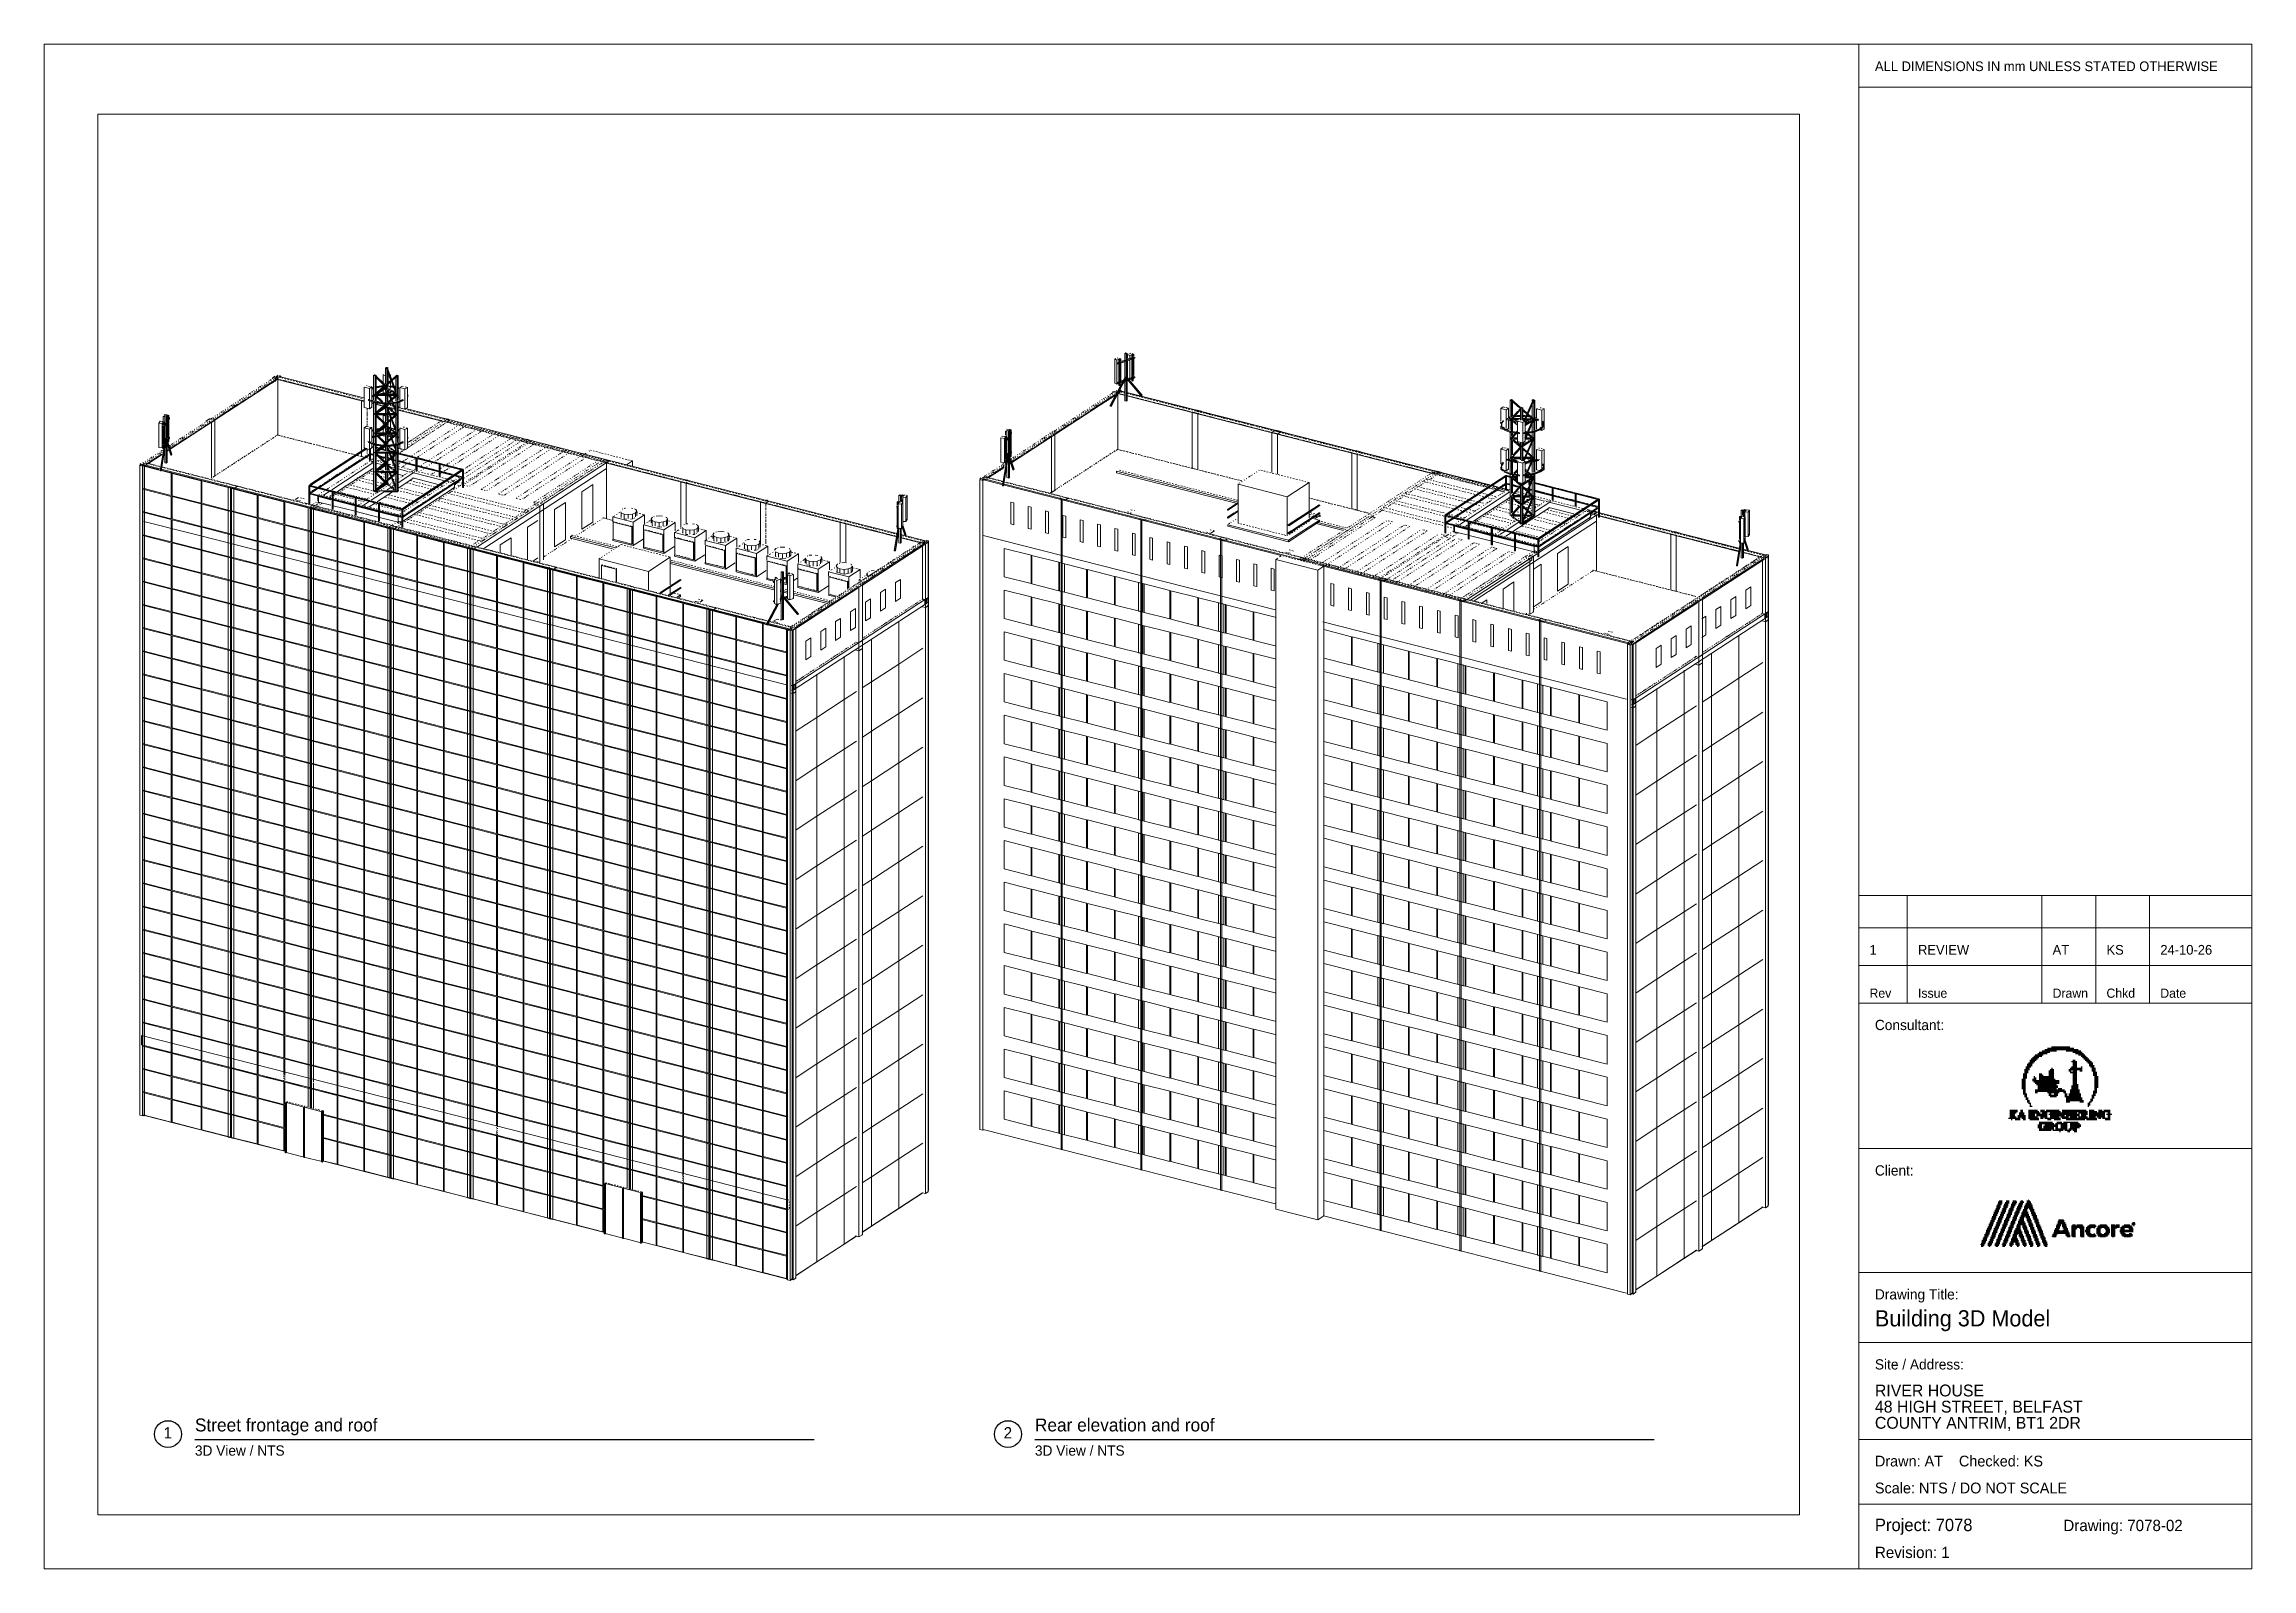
# Paper-space layout '02 Building 3D Model' of a CAD drawing. Header units: millimetres. Extents: x 5 to 415, y 7 to 290.
import ezdxf

# ---------------------------------------------------------------- set-up
doc = ezdxf.new("R2010")
doc.units = ezdxf.units.MM
for name, color, linetype in [('BRANDING', 7, 'Continuous'), ('SHEET', 7, 'Continuous'), ('TEXT', 7, 'Continuous')]:
    doc.layers.add(name, color=color, linetype=linetype)
doc.layers.add('MODEL_3D_VIEW', color=7, linetype='Continuous', lineweight=9)

# ---------------------------------------------------------------- blocks, each defined once
blk = doc.blocks.new('SHEET_02_BUILDING_3D')
at = {"layer": 'BRANDING'}
for points in [[(374.75, 102.5), (375, 102.5), (374.75, 102.25), (375, 102.25)], [(375, 102.5), (375.25, 102.5), (375, 102.25), (375.25, 102.25)], [(375.25, 102.75), (376, 102.75), (375.25, 102.5), (376, 102.5)], [(375.25, 102.5), (375.5, 102.5), (375.25, 102.25), (375.5, 102.25)], [(375.5, 103), (375.75, 103), (375.5, 102.75), (375.75, 102.75)], [(375.5, 102.5), (375.75, 102.5), (375.5, 102.25), (375.75, 102.25)], [(375.75, 103), (376, 103), (375.75, 102.75), (376, 102.75)], [(375.75, 102.5), (376, 102.5), (375.75, 102.25), (376, 102.25)], [(376, 103.25), (376.25, 103.25), (376, 103), (376.25, 103)], [(376, 103), (376.25, 103), (376, 102.75), (376.25, 102.75)], [(376, 102.75), (376.5, 102.75), (376, 102.5), (376.5, 102.5)], [(376, 102.5), (376.25, 102.5), (376, 102.25), (376.25, 102.25)], [(376.25, 103.25), (376.5, 103.25), (376.25, 103), (376.5, 103)], [(376.25, 103), (376.5, 103), (376.25, 102.75), (376.5, 102.75)], [(376.5, 103.5), (376.75, 103.5), (376.5, 103.25), (376.75, 103.25)], [(376.5, 103.25), (377, 103.25), (376.5, 103), (377, 103)], [(376.5, 103), (377, 103), (376.5, 102.75), (377, 102.75)], [(376.5, 102.75), (376.75, 102.75), (376.5, 102.5), (376.75, 102.5)], [(376.75, 103.5), (377.25, 103.5), (376.75, 103.25), (377.25, 103.25)], [(376.75, 102.75), (377, 102.75), (376.75, 102.5), (377, 102.5)], [(377, 103.75), (377.25, 103.75), (377, 103.5), (377.25, 103.5)], [(377, 103.25), (377.5, 103.25), (377, 103), (377.5, 103)], [(377, 103), (377.25, 103), (377, 102.75), (377.25, 102.75)], [(377.25, 103.75), (377.5, 103.75), (377.25, 103.5), (377.5, 103.5)], [(377.25, 103.5), (377.75, 103.5), (377.25, 103.25), (377.75, 103.25)], [(377.25, 103), (377.5, 103), (377.25, 102.75), (377.5, 102.75)], [(377.5, 103.75), (378, 103.75), (377.5, 103.5), (378, 103.5)], [(377.5, 103.25), (378, 103.25), (377.5, 103), (378, 103)], [(377.75, 104), (378, 104), (377.75, 103.75), (378, 103.75)], [(377.75, 103.5), (378.75, 103.5), (377.75, 103.25), (378.75, 103.25)], [(378, 104), (378.5, 104), (378, 103.75), (378.5, 103.75)], [(378, 103.75), (378.25, 103.75), (378, 103.5), (378.25, 103.5)], [(378, 103.25), (378.25, 103.25), (378, 103), (378.25, 103)], [(378.25, 103.75), (379, 103.75), (378.25, 103.5), (379, 103.5)], [(378.25, 103.25), (378.75, 103.25), (378.25, 103), (378.75, 103)], [(378.5, 104), (378.75, 104), (378.5, 103.75), (378.75, 103.75)], [(378.75, 104), (379, 104), (378.75, 103.75), (379, 103.75)], [(378.75, 103.5), (379, 103.5), (378.75, 103.25), (379, 103.25)], [(379, 104), (380, 104), (379, 103.75), (380, 103.75)], [(379, 103.75), (379.75, 103.75), (379, 103.5), (379.75, 103.5)], [(379, 103.5), (380.5, 103.5), (379, 103.25), (380.5, 103.25)], [(379.75, 103.75), (380.5, 103.75), (379.75, 103.5), (380.5, 103.5)], [(380, 104), (380.75, 104), (380, 103.75), (380.75, 103.75)], [(380.5, 103.75), (381.75, 103.75), (380.5, 103.5), (381.75, 103.5)], [(380.5, 103.5), (380.75, 103.5), (380.5, 103.25), (380.75, 103.25)], [(380.5, 103.25), (381, 103.25), (380.5, 103), (381, 103)], [(380.75, 104), (381.25, 104), (380.75, 103.75), (381.25, 103.75)], [(380.75, 103.5), (381.5, 103.5), (380.75, 103.25), (381.5, 103.25)], [(381, 103.25), (381.25, 103.25), (381, 103), (381.25, 103)], [(381.25, 103.25), (382.25, 103.25), (381.25, 103), (382.25, 103)], [(381.5, 103.5), (382.25, 103.5), (381.5, 103.25), (382.25, 103.25)], [(381.75, 103.75), (382, 103.75), (381.75, 103.5), (382, 103.5)], [(381.75, 103), (382, 103), (381.75, 102.75), (382, 102.75)], [(382, 103), (382.75, 103), (382, 102.75), (382.75, 102.75)], [(382.25, 103.5), (382.75, 103.5), (382.25, 103.25), (382.75, 103.25)], [(382.25, 103.25), (382.75, 103.25), (382.25, 103), (382.75, 103)], [(382.25, 102.75), (382.5, 102.75), (382.25, 102.5), (382.5, 102.5)], [(382.5, 102.75), (383, 102.75), (382.5, 102.5), (383, 102.5)], [(382.75, 103.25), (383.25, 103.25), (382.75, 103), (383.25, 103)], [(382.75, 103), (383.25, 103), (382.75, 102.75), (383.25, 102.75)], [(382.75, 102.5), (383, 102.5), (382.75, 102.25), (383, 102.25)], [(383, 102.75), (383.5, 102.75), (383, 102.5), (383.5, 102.5)], [(383, 102.5), (383.5, 102.5), (383, 102.25), (383.5, 102.25)], [(383.25, 103), (383.5, 103), (383.25, 102.75), (383.5, 102.75)], [(383.5, 102.75), (383.75, 102.75), (383.5, 102.5), (383.75, 102.5)], [(383.5, 102.5), (384, 102.5), (383.5, 102.25), (384, 102.25)], [(372.5, 99), (372.75, 99), (372.5, 98.75), (372.75, 98.75)], [(372.5, 98.75), (372.75, 98.75), (372.5, 98.5), (372.75, 98.5)], [(372.5, 98.5), (372.75, 98.5), (372.5, 98.25), (372.75, 98.25)], [(372.75, 99.75), (373, 99.75), (372.75, 99.5), (373, 99.5)], [(372.75, 99.5), (373, 99.5), (372.75, 99.25), (373, 99.25)], [(372.75, 99.25), (373, 99.25), (372.75, 99), (373, 99)], [(372.75, 99), (373, 99), (372.75, 98.75), (373, 98.75)], [(372.75, 98.75), (373, 98.75), (372.75, 98.5), (373, 98.5)], [(372.75, 98.5), (373, 98.5), (372.75, 98.25), (373, 98.25)], [(373, 100.25), (373.25, 100.25), (373, 100), (373.25, 100)], [(373, 100), (373.25, 100), (373, 99.75), (373.25, 99.75)], [(373, 99.75), (373.25, 99.75), (373, 99.5), (373.25, 99.5)], [(373, 99.5), (373.25, 99.5), (373, 99.25), (373.25, 99.25)], [(373, 99.25), (373.25, 99.25), (373, 99), (373.25, 99)], [(373, 99), (373.25, 99), (373, 98.75), (373.25, 98.75)], [(373, 98.75), (373.25, 98.75), (373, 98.5), (373.25, 98.5)], [(373, 98.5), (373.25, 98.5), (373, 98.25), (373.25, 98.25)], [(373.25, 100.75), (373.5, 100.75), (373.25, 100.5), (373.5, 100.5)], [(373.25, 100.5), (373.5, 100.5), (373.25, 100.25), (373.5, 100.25)], [(373.25, 100.25), (373.5, 100.25), (373.25, 100), (373.5, 100)], [(373.25, 100), (373.5, 100), (373.25, 99.75), (373.5, 99.75)], [(373.25, 99.75), (373.5, 99.75), (373.25, 99.5), (373.5, 99.5)], [(373.25, 99.5), (373.5, 99.5), (373.25, 99.25), (373.5, 99.25)], [(373.25, 99.25), (373.5, 99.25), (373.25, 99), (373.5, 99)], [(373.5, 101), (373.75, 101), (373.5, 100.75), (373.75, 100.75)], [(373.5, 100.75), (373.75, 100.75), (373.5, 100.5), (373.75, 100.5)], [(373.5, 100.5), (373.75, 100.5), (373.5, 100.25), (373.75, 100.25)], [(373.5, 100.25), (373.75, 100.25), (373.5, 100), (373.75, 100)], [(373.5, 100), (373.75, 100), (373.5, 99.75), (373.75, 99.75)], [(373.5, 99.75), (373.75, 99.75), (373.5, 99.5), (373.75, 99.5)], [(373.75, 101.5), (374, 101.5), (373.75, 101.25), (374, 101.25)], [(373.75, 101.25), (374, 101.25), (373.75, 101), (374, 101)], [(373.75, 101), (374, 101), (373.75, 100.75), (374, 100.75)], [(373.75, 100.75), (374, 100.75), (373.75, 100.5), (374, 100.5)], [(373.75, 100.5), (374, 100.5), (373.75, 100.25), (374, 100.25)], [(373.75, 100.25), (374, 100.25), (373.75, 100), (374, 100)], [(374, 101.75), (374.25, 101.75), (374, 101.5), (374.25, 101.5)], [(374, 101.5), (374.75, 101.5), (374, 101.25), (374.75, 101.25)], [(374, 101.25), (374.25, 101.25), (374, 101), (374.25, 101)], [(374, 101), (374.25, 101), (374, 100.75), (374.25, 100.75)], [(374, 100.75), (374.25, 100.75), (374, 100.5), (374.25, 100.5)], [(374, 100.5), (374.25, 100.5), (374, 100.25), (374.25, 100.25)], [(374.25, 102), (374.5, 102), (374.25, 101.75), (374.5, 101.75)], [(374.25, 101.75), (374.75, 101.75), (374.25, 101.5), (374.75, 101.5)], [(374.25, 101.25), (374.5, 101.25), (374.25, 101), (374.5, 101)], [(374.25, 101), (374.5, 101), (374.25, 100.75), (374.5, 100.75)], [(374.5, 102.25), (374.75, 102.25), (374.5, 102), (374.75, 102)], [(374.5, 102), (374.75, 102), (374.5, 101.75), (374.75, 101.75)], [(374.5, 101.25), (374.75, 101.25), (374.5, 101), (374.75, 101)], [(374.5, 98.5), (374.75, 98.5), (374.5, 98.25), (374.75, 98.25)], [(374.75, 102.25), (375, 102.25), (374.75, 102), (375, 102)], [(374.75, 102), (375, 102), (374.75, 101.75), (375, 101.75)], [(374.75, 101.75), (375, 101.75), (374.75, 101.5), (375, 101.5)], [(374.75, 101.5), (375, 101.5), (374.75, 101.25), (375, 101.25)], [(375, 102.25), (375.25, 102.25), (375, 102), (375.25, 102)], [(375, 102), (375.5, 102), (375, 101.75), (375.5, 101.75)], [(375, 101.75), (375.25, 101.75), (375, 101.5), (375.25, 101.5)], [(375.25, 102.25), (375.5, 102.25), (375.25, 102), (375.5, 102)], [(375.5, 102.25), (375.75, 102.25), (375.5, 102), (375.75, 102)], [(375.5, 99), (376, 99), (375.5, 98.75), (376, 98.75)], [(375.5, 98.75), (375.75, 98.75), (375.5, 98.5), (375.75, 98.5)], [(375.5, 98.5), (375.75, 98.5), (375.5, 98.25), (375.75, 98.25)], [(375.75, 102.25), (376, 102.25), (375.75, 102), (376, 102)], [(375.75, 98.75), (376, 98.75), (375.75, 98.5), (376, 98.5)], [(375.75, 98.5), (376, 98.5), (375.75, 98.25), (376, 98.25)], [(376, 98.75), (376.25, 98.75), (376, 98.5), (376.25, 98.5)], [(376, 98.5), (376.25, 98.5), (376, 98.25), (376.25, 98.25)], [(376.25, 98.5), (377.5, 98.5), (376.25, 98.25), (377.5, 98.25)], [(377.25, 99.5), (377.5, 99.5), (377.25, 99.25), (377.5, 99.25)], [(377.25, 99.25), (377.5, 99.25), (377.25, 99), (377.5, 99)], [(377.25, 99), (377.5, 99), (377.25, 98.75), (377.5, 98.75)], [(377.25, 98.75), (377.5, 98.75), (377.25, 98.5), (377.5, 98.5)], [(377.5, 99.75), (377.75, 99.75), (377.5, 99.5), (377.75, 99.5)], [(377.5, 99.5), (377.75, 99.5), (377.5, 99.25), (377.75, 99.25)], [(377.5, 99.25), (378, 99.25), (377.5, 99), (378, 99)], [(377.5, 99), (377.75, 99), (377.5, 98.75), (377.75, 98.75)], [(377.5, 98.75), (378, 98.75), (377.5, 98.5), (378, 98.5)], [(377.5, 98.5), (378, 98.5), (377.5, 98.25), (378, 98.25)], [(377.75, 100), (378, 100), (377.75, 99.75), (378, 99.75)], [(377.75, 99.75), (378, 99.75), (377.75, 99.5), (378, 99.5)], [(377.75, 99.5), (378, 99.5), (377.75, 99.25), (378, 99.25)], [(377.75, 99), (378, 99), (377.75, 98.75), (378, 98.75)], [(378, 99.75), (378.25, 99.75), (378, 99.5), (378.25, 99.5)], [(378, 99.5), (378.25, 99.5), (378, 99.25), (378.25, 99.25)], [(378, 99.25), (378.25, 99.25), (378, 99), (378.25, 99)], [(378, 99), (378.25, 99), (378, 98.75), (378.25, 98.75)], [(378, 98.75), (378.25, 98.75), (378, 98.5), (378.25, 98.5)], [(378, 98.5), (378.25, 98.5), (378, 98.25), (378.25, 98.25)], [(381, 99.75), (381.25, 99.75), (381, 99.5), (381.25, 99.5)], [(381, 99.5), (381.5, 99.5), (381, 99.25), (381.5, 99.25)], [(381.25, 100), (381.5, 100), (381.25, 99.75), (381.5, 99.75)], [(381.25, 99.75), (381.75, 99.75), (381.25, 99.5), (381.75, 99.5)], [(381.25, 99.25), (381.5, 99.25), (381.25, 99), (381.5, 99)], [(381.5, 101.25), (382, 101.25), (381.5, 101), (382, 101)], [(381.5, 100.25), (381.75, 100.25), (381.5, 100), (381.75, 100)], [(381.5, 100), (381.75, 100), (381.5, 99.75), (381.75, 99.75)], [(381.5, 99.25), (382, 99.25), (381.5, 99), (382, 99)], [(381.75, 101.5), (382, 101.5), (381.75, 101.25), (382, 101.25)], [(381.75, 101), (382, 101), (381.75, 100.75), (382, 100.75)], [(381.75, 100.75), (382, 100.75), (381.75, 100.5), (382, 100.5)], [(381.75, 100.5), (382, 100.5), (381.75, 100.25), (382, 100.25)], [(381.75, 100.25), (382, 100.25), (381.75, 100), (382, 100)], [(381.75, 100), (382.5, 100), (381.75, 99.75), (382.5, 99.75)], [(381.75, 99.75), (382.75, 99.75), (381.75, 99.5), (382.75, 99.5)], [(381.75, 99.5), (382, 99.5), (381.75, 99.25), (382, 99.25)], [(381.75, 99), (382.5, 99), (381.75, 98.75), (382.5, 98.75)], [(381.75, 98.75), (382, 98.75), (381.75, 98.5), (382, 98.5)], [(381.75, 98.5), (382, 98.5), (381.75, 98.25), (382, 98.25)], [(382, 101.5), (382.25, 101.5), (382, 101.25), (382.25, 101.25)], [(382, 101.25), (382.25, 101.25), (382, 101), (382.25, 101)], [(382, 101), (382.25, 101), (382, 100.75), (382.25, 100.75)], [(382, 100.75), (382.5, 100.75), (382, 100.5), (382.5, 100.5)], [(382, 100.5), (382.25, 100.5), (382, 100.25), (382.25, 100.25)], [(382, 100.25), (382.25, 100.25), (382, 100), (382.25, 100)], [(382, 99.5), (382.25, 99.5), (382, 99.25), (382.25, 99.25)], [(382, 99.25), (382.25, 99.25), (382, 99), (382.25, 99)], [(382, 98.75), (382.25, 98.75), (382, 98.5), (382.25, 98.5)], [(382, 98.5), (382.5, 98.5), (382, 98.25), (382.5, 98.25)], [(382.25, 101.25), (382.5, 101.25), (382.25, 101), (382.5, 101)], [(382.25, 101), (382.5, 101), (382.25, 100.75), (382.5, 100.75)], [(382.25, 100.5), (382.5, 100.5), (382.25, 100.25), (382.5, 100.25)], [(382.25, 100.25), (382.5, 100.25), (382.25, 100), (382.5, 100)], [(382.25, 99.5), (382.5, 99.5), (382.25, 99.25), (382.5, 99.25)], [(382.25, 99.25), (382.5, 99.25), (382.25, 99), (382.5, 99)], [(382.25, 98.75), (382.5, 98.75), (382.25, 98.5), (382.5, 98.5)], [(382.5, 100), (382.75, 100), (382.5, 99.75), (382.75, 99.75)], [(382.75, 100), (383.25, 100), (382.75, 99.75), (383.25, 99.75)], [(382.75, 99.75), (383.25, 99.75), (382.75, 99.5), (383.25, 99.5)], [(383, 99.5), (383.25, 99.5), (383, 99.25), (383.25, 99.25)], [(383.25, 102.25), (383.5, 102.25), (383.25, 102), (383.5, 102)], [(383.25, 100.25), (383.5, 100.25), (383.25, 100), (383.5, 100)], [(383.25, 100), (383.5, 100), (383.25, 99.75), (383.5, 99.75)], [(383.25, 99.75), (383.5, 99.75), (383.25, 99.5), (383.5, 99.5)], [(383.25, 99.5), (383.5, 99.5), (383.25, 99.25), (383.5, 99.25)], [(383.5, 102.25), (383.75, 102.25), (383.5, 102), (383.75, 102)], [(383.5, 102), (383.75, 102), (383.5, 101.75), (383.75, 101.75)], [(383.75, 102.25), (384.25, 102.25), (383.75, 102), (384.25, 102)], [(383.75, 102), (384, 102), (383.75, 101.75), (384, 101.75)], [(383.75, 101.75), (384, 101.75), (383.75, 101.5), (384, 101.5)], [(384, 102), (384.5, 102), (384, 101.75), (384.5, 101.75)], [(384, 101.75), (384.25, 101.75), (384, 101.5), (384.25, 101.5)], [(384, 101.5), (384.25, 101.5), (384, 101.25), (384.25, 101.25)], [(384.25, 101.75), (384.75, 101.75), (384.25, 101.5), (384.75, 101.5)], [(384.25, 101.5), (384.5, 101.5), (384.25, 101.25), (384.5, 101.25)], [(384.25, 101.25), (384.5, 101.25), (384.25, 101), (384.5, 101)], [(384.5, 101.5), (385, 101.5), (384.5, 101.25), (385, 101.25)], [(384.5, 101.25), (384.75, 101.25), (384.5, 101), (384.75, 101)], [(384.5, 101), (385.25, 101), (384.5, 100.75), (385.25, 100.75)], [(384.75, 101.25), (385, 101.25), (384.75, 101), (385, 101)], [(384.75, 100.75), (385.5, 100.75), (384.75, 100.5), (385.5, 100.5)], [(384.75, 100.5), (385, 100.5), (384.75, 100.25), (385, 100.25)], [(385, 101.25), (385.25, 101.25), (385, 101), (385.25, 101)], [(385, 100.5), (385.5, 100.5), (385, 100.25), (385.5, 100.25)], [(385, 100.25), (385.75, 100.25), (385, 100), (385.75, 100)], [(385.25, 101), (385.5, 101), (385.25, 100.75), (385.5, 100.75)], [(385.25, 100), (385.75, 100), (385.25, 99.75), (385.75, 99.75)], [(385.25, 99.75), (386, 99.75), (385.25, 99.5), (386, 99.5)], [(385.25, 99.5), (385.5, 99.5), (385.25, 99.25), (385.5, 99.25)], [(385.5, 100.5), (385.75, 100.5), (385.5, 100.25), (385.75, 100.25)], [(385.5, 99.5), (386, 99.5), (385.5, 99.25), (386, 99.25)], [(385.5, 99.25), (386, 99.25), (385.5, 99), (386, 99)], [(385.5, 99), (386.25, 99), (385.5, 98.75), (386.25, 98.75)], [(385.5, 98.75), (385.75, 98.75), (385.5, 98.5), (385.75, 98.5)], [(385.75, 100), (386, 100), (385.75, 99.75), (386, 99.75)], [(385.75, 98.75), (386.25, 98.75), (385.75, 98.5), (386.25, 98.5)], [(385.75, 98.5), (386.25, 98.5), (385.75, 98.25), (386.25, 98.25)], [(386, 99.25), (386.25, 99.25), (386, 99), (386.25, 99)], [(386.25, 98.5), (386.5, 98.5), (386.25, 98.25), (386.5, 98.25)], [(372.25, 98), (372.5, 98), (372.25, 97.75), (372.5, 97.75)], [(372.25, 97.75), (372.5, 97.75), (372.25, 97.5), (372.5, 97.5)], [(372.25, 97.5), (372.5, 97.5), (372.25, 97.25), (372.5, 97.25)], [(372.25, 97.25), (372.5, 97.25), (372.25, 97), (372.5, 97)], [(372.25, 97), (372.5, 97), (372.25, 96.75), (372.5, 96.75)], [(372.25, 96.75), (372.5, 96.75), (372.25, 96.5), (372.5, 96.5)], [(372.25, 96.5), (372.5, 96.5), (372.25, 96.25), (372.5, 96.25)], [(372.25, 96.25), (372.5, 96.25), (372.25, 96), (372.5, 96)], [(372.5, 98.25), (373, 98.25), (372.5, 98), (373, 98)], [(372.5, 98), (372.75, 98), (372.5, 97.75), (372.75, 97.75)], [(372.5, 97.75), (372.75, 97.75), (372.5, 97.5), (372.75, 97.5)], [(372.5, 97.5), (372.75, 97.5), (372.5, 97.25), (372.75, 97.25)], [(372.5, 97.25), (372.75, 97.25), (372.5, 97), (372.75, 97)], [(372.5, 97), (372.75, 97), (372.5, 96.75), (372.75, 96.75)], [(372.5, 96.75), (372.75, 96.75), (372.5, 96.5), (372.75, 96.5)], [(372.5, 96.5), (372.75, 96.5), (372.5, 96.25), (372.75, 96.25)], [(372.5, 96.25), (372.75, 96.25), (372.5, 96), (372.75, 96)], [(372.5, 96), (372.75, 96), (372.5, 95.75), (372.75, 95.75)], [(372.5, 95.75), (373, 95.75), (372.5, 95.5), (373, 95.5)], [(372.5, 95.5), (372.75, 95.5), (372.5, 95.25), (372.75, 95.25)], [(372.5, 95.25), (372.75, 95.25), (372.5, 95), (372.75, 95)], [(372.75, 98), (373, 98), (372.75, 97.75), (373, 97.75)], [(372.75, 97.75), (373, 97.75), (372.75, 97.5), (373, 97.5)], [(372.75, 97.5), (373, 97.5), (372.75, 97.25), (373, 97.25)], [(372.75, 97.25), (373, 97.25), (372.75, 97), (373, 97)], [(372.75, 97), (373, 97), (372.75, 96.75), (373, 96.75)], [(372.75, 96.75), (373, 96.75), (372.75, 96.5), (373, 96.5)], [(372.75, 96.5), (373, 96.5), (372.75, 96.25), (373, 96.25)], [(372.75, 96.25), (373, 96.25), (372.75, 96), (373, 96)], [(372.75, 96), (373, 96), (372.75, 95.75), (373, 95.75)], [(372.75, 95.5), (373, 95.5), (372.75, 95.25), (373, 95.25)], [(372.75, 95.25), (373, 95.25), (372.75, 95), (373, 95)], [(372.75, 95), (373, 95), (372.75, 94.75), (373, 94.75)], [(372.75, 94.75), (373, 94.75), (372.75, 94.5), (373, 94.5)], [(373, 98.25), (373.25, 98.25), (373, 98), (373.25, 98)], [(373, 95.25), (373.25, 95.25), (373, 95), (373.25, 95)], [(373, 95), (373.25, 95), (373, 94.75), (373.25, 94.75)], [(373, 94.75), (373.25, 94.75), (373, 94.5), (373.25, 94.5)], [(373, 94.5), (373.25, 94.5), (373, 94.25), (373.25, 94.25)], [(373.25, 94.5), (373.5, 94.5), (373.25, 94.25), (373.5, 94.25)], [(374.25, 98), (374.5, 98), (374.25, 97.75), (374.5, 97.75)], [(374.25, 97.75), (374.5, 97.75), (374.25, 97.5), (374.5, 97.5)], [(374.5, 98.25), (374.75, 98.25), (374.5, 98), (374.75, 98)], [(374.5, 98), (374.75, 98), (374.5, 97.75), (374.75, 97.75)], [(374.5, 97.75), (375, 97.75), (374.5, 97.5), (375, 97.5)], [(374.5, 97.5), (374.75, 97.5), (374.5, 97.25), (374.75, 97.25)], [(374.75, 98.25), (375, 98.25), (374.75, 98), (375, 98)], [(374.75, 98), (375, 98), (374.75, 97.75), (375, 97.75)], [(374.75, 97.5), (375.5, 97.5), (374.75, 97.25), (375.5, 97.25)], [(374.75, 97.25), (375, 97.25), (374.75, 97), (375, 97)], [(374.75, 96), (375, 96), (374.75, 95.75), (375, 95.75)], [(374.75, 95.75), (375, 95.75), (374.75, 95.5), (375, 95.5)], [(374.75, 95.5), (375.25, 95.5), (374.75, 95.25), (375.25, 95.25)], [(375, 97.75), (375.25, 97.75), (375, 97.5), (375.25, 97.5)], [(375, 97.25), (375.75, 97.25), (375, 97), (375.75, 97)], [(375, 97), (375.25, 97), (375, 96.75), (375.25, 96.75)], [(375, 96), (375.25, 96), (375, 95.75), (375.25, 95.75)], [(375, 95.75), (375.5, 95.75), (375, 95.5), (375.5, 95.5)], [(375.25, 97.75), (375.5, 97.75), (375.25, 97.5), (375.5, 97.5)], [(375.25, 97), (375.5, 97), (375.25, 96.75), (375.5, 96.75)], [(375.25, 96.75), (375.5, 96.75), (375.25, 96.5), (375.5, 96.5)], [(375.25, 96.5), (375.5, 96.5), (375.25, 96.25), (375.5, 96.25)], [(375.25, 96.25), (375.5, 96.25), (375.25, 96), (375.5, 96)], [(375.25, 96), (375.5, 96), (375.25, 95.75), (375.5, 95.75)], [(375.5, 98.25), (375.75, 98.25), (375.5, 98), (375.75, 98)], [(375.5, 98), (375.75, 98), (375.5, 97.75), (375.75, 97.75)], [(375.5, 97.75), (376, 97.75), (375.5, 97.5), (376, 97.5)], [(375.5, 97.5), (375.75, 97.5), (375.5, 97.25), (375.75, 97.25)], [(375.5, 97), (376.75, 97), (375.5, 96.75), (376.75, 96.75)], [(375.5, 96.75), (377.75, 96.75), (375.5, 96.5), (377.75, 96.5)], [(375.5, 96.5), (375.75, 96.5), (375.5, 96.25), (375.75, 96.25)], [(375.5, 96.25), (375.75, 96.25), (375.5, 96), (375.75, 96)], [(375.5, 96), (375.75, 96), (375.5, 95.75), (375.75, 95.75)], [(375.5, 95.75), (376, 95.75), (375.5, 95.5), (376, 95.5)], [(375.75, 98.25), (376, 98.25), (375.75, 98), (376, 98)], [(375.75, 98), (376, 98), (375.75, 97.75), (376, 97.75)], [(375.75, 97.5), (376, 97.5), (375.75, 97.25), (376, 97.25)], [(375.75, 97.25), (376, 97.25), (375.75, 97), (376, 97)], [(375.75, 96.5), (377, 96.5), (375.75, 96.25), (377, 96.25)], [(375.75, 96.25), (377, 96.25), (375.75, 96), (377, 96)], [(375.75, 96), (376, 96), (375.75, 95.75), (376, 95.75)], [(376, 98.25), (376.25, 98.25), (376, 98), (376.25, 98)], [(376, 98), (376.25, 98), (376, 97.75), (376.25, 97.75)], [(376, 97.75), (376.25, 97.75), (376, 97.5), (376.25, 97.5)], [(376, 97.5), (376.5, 97.5), (376, 97.25), (376.5, 97.25)], [(376, 97.25), (376.5, 97.25), (376, 97), (376.5, 97)], [(376, 96), (376.5, 96), (376, 95.75), (376.5, 95.75)], [(376, 95.75), (377, 95.75), (376, 95.5), (377, 95.5)], [(376.25, 98.25), (376.5, 98.25), (376.25, 98), (376.5, 98)], [(376.25, 98), (376.5, 98), (376.25, 97.75), (376.5, 97.75)], [(376.25, 97.75), (376.5, 97.75), (376.25, 97.5), (376.5, 97.5)], [(376.5, 98.25), (376.75, 98.25), (376.5, 98), (376.75, 98)], [(376.5, 98), (376.75, 98), (376.5, 97.75), (376.75, 97.75)], [(376.5, 97.75), (377, 97.75), (376.5, 97.5), (377, 97.5)], [(376.5, 97.5), (377, 97.5), (376.5, 97.25), (377, 97.25)], [(376.5, 97.25), (376.75, 97.25), (376.5, 97), (376.75, 97)], [(376.5, 96), (376.75, 96), (376.5, 95.75), (376.75, 95.75)], [(376.75, 98.25), (377, 98.25), (376.75, 98), (377, 98)], [(376.75, 98), (377.25, 98), (376.75, 97.75), (377.25, 97.75)], [(376.75, 97.25), (377, 97.25), (376.75, 97), (377, 97)], [(376.75, 97), (377.25, 97), (376.75, 96.75), (377.25, 96.75)], [(376.75, 96), (377, 96), (376.75, 95.75), (377, 95.75)], [(377, 98.25), (377.25, 98.25), (377, 98), (377.25, 98)], [(377, 97.75), (377.5, 97.75), (377, 97.5), (377.5, 97.5)], [(377, 97.5), (377.5, 97.5), (377, 97.25), (377.5, 97.25)], [(377, 97.25), (377.5, 97.25), (377, 97), (377.5, 97)], [(377, 96.5), (377.25, 96.5), (377, 96.25), (377.25, 96.25)], [(377, 96.25), (377.5, 96.25), (377, 96), (377.5, 96)], [(377, 96), (377.75, 96), (377, 95.75), (377.75, 95.75)], [(377, 95.75), (377.25, 95.75), (377, 95.5), (377.25, 95.5)], [(377, 95.5), (377.25, 95.5), (377, 95.25), (377.25, 95.25)], [(377.25, 98.25), (377.5, 98.25), (377.25, 98), (377.5, 98)], [(377.25, 98), (377.5, 98), (377.25, 97.75), (377.5, 97.75)], [(377.25, 97), (378, 97), (377.25, 96.75), (378, 96.75)], [(377.25, 96.5), (378.25, 96.5), (377.25, 96.25), (378.25, 96.25)], [(377.25, 95.75), (377.5, 95.75), (377.25, 95.5), (377.5, 95.5)], [(377.25, 95.5), (377.5, 95.5), (377.25, 95.25), (377.5, 95.25)], [(377.25, 95.25), (377.5, 95.25), (377.25, 95), (377.5, 95)], [(377.25, 95), (377.5, 95), (377.25, 94.75), (377.5, 94.75)], [(377.5, 98.25), (378, 98.25), (377.5, 98), (378, 98)], [(377.5, 98), (377.75, 98), (377.5, 97.75), (377.75, 97.75)], [(377.5, 97.75), (378.25, 97.75), (377.5, 97.5), (378.25, 97.5)], [(377.5, 97.5), (377.75, 97.5), (377.5, 97.25), (377.75, 97.25)], [(377.5, 97.25), (377.75, 97.25), (377.5, 97), (377.75, 97)], [(377.5, 96.25), (378.5, 96.25), (377.5, 96), (378.5, 96)], [(377.5, 95.75), (377.75, 95.75), (377.5, 95.5), (377.75, 95.5)], [(377.5, 95.5), (378, 95.5), (377.5, 95.25), (378, 95.25)], [(377.5, 95.25), (377.75, 95.25), (377.5, 95), (377.75, 95)], [(377.5, 95), (378.25, 95), (377.5, 94.75), (378.25, 94.75)], [(377.5, 94.75), (377.75, 94.75), (377.5, 94.5), (377.75, 94.5)], [(377.75, 98), (378, 98), (377.75, 97.75), (378, 97.75)], [(377.75, 97.5), (378.25, 97.5), (377.75, 97.25), (378.25, 97.25)], [(377.75, 97.25), (378, 97.25), (377.75, 97), (378, 97)], [(377.75, 96.75), (378, 96.75), (377.75, 96.5), (378, 96.5)], [(377.75, 96), (378, 96), (377.75, 95.75), (378, 95.75)], [(377.75, 95.75), (378.5, 95.75), (377.75, 95.5), (378.5, 95.5)], [(377.75, 94.75), (378.25, 94.75), (377.75, 94.5), (378.25, 94.5)], [(378, 98.25), (378.25, 98.25), (378, 98), (378.25, 98)], [(378, 98), (378.25, 98), (378, 97.75), (378.25, 97.75)], [(378, 97.25), (378.25, 97.25), (378, 97), (378.25, 97)], [(378, 97), (378.25, 97), (378, 96.75), (378.25, 96.75)], [(378, 96.75), (378.75, 96.75), (378, 96.5), (378.75, 96.5)], [(378, 96), (378.25, 96), (378, 95.75), (378.25, 95.75)], [(378, 95.5), (378.25, 95.5), (378, 95.25), (378.25, 95.25)], [(378.25, 98), (378.5, 98), (378.25, 97.75), (378.5, 97.75)], [(378.25, 97.75), (378.5, 97.75), (378.25, 97.5), (378.5, 97.5)], [(378.25, 97.5), (378.5, 97.5), (378.25, 97.25), (378.5, 97.25)], [(378.25, 97.25), (378.5, 97.25), (378.25, 97), (378.5, 97)], [(378.25, 97), (378.5, 97), (378.25, 96.75), (378.5, 96.75)], [(378.25, 96.5), (378.5, 96.5), (378.25, 96.25), (378.5, 96.25)], [(378.25, 96), (378.5, 96), (378.25, 95.75), (378.5, 95.75)], [(378.25, 95.5), (378.5, 95.5), (378.25, 95.25), (378.5, 95.25)], [(378.25, 95.25), (378.5, 95.25), (378.25, 95), (378.5, 95)], [(378.25, 95), (378.75, 95), (378.25, 94.75), (378.75, 94.75)], [(378.25, 94.75), (378.5, 94.75), (378.25, 94.5), (378.5, 94.5)], [(378.5, 97.75), (379, 97.75), (378.5, 97.5), (379, 97.5)], [(378.5, 97.5), (379, 97.5), (378.5, 97.25), (379, 97.25)], [(378.5, 97.25), (378.75, 97.25), (378.5, 97), (378.75, 97)], [(378.5, 97), (378.75, 97), (378.5, 96.75), (378.75, 96.75)], [(378.5, 96.5), (378.75, 96.5), (378.5, 96.25), (378.75, 96.25)], [(378.5, 96.25), (378.75, 96.25), (378.5, 96), (378.75, 96)], [(378.5, 96), (378.75, 96), (378.5, 95.75), (378.75, 95.75)], [(378.5, 95.75), (379.25, 95.75), (378.5, 95.5), (379.25, 95.5)], [(378.5, 95.5), (378.75, 95.5), (378.5, 95.25), (378.75, 95.25)], [(378.5, 95.25), (378.75, 95.25), (378.5, 95), (378.75, 95)], [(378.5, 94.75), (378.75, 94.75), (378.5, 94.5), (378.75, 94.5)], [(378.75, 97.25), (379, 97.25), (378.75, 97), (379, 97)], [(378.75, 96.75), (379, 96.75), (378.75, 96.5), (379, 96.5)], [(378.75, 96.5), (379, 96.5), (378.75, 96.25), (379, 96.25)], [(378.75, 96), (379, 96), (378.75, 95.75), (379, 95.75)], [(378.75, 95.5), (379, 95.5), (378.75, 95.25), (379, 95.25)], [(378.75, 95.25), (379, 95.25), (378.75, 95), (379, 95)], [(378.75, 95), (379, 95), (378.75, 94.75), (379, 94.75)], [(379, 97.75), (379.25, 97.75), (379, 97.5), (379.25, 97.5)], [(379, 97.5), (379.25, 97.5), (379, 97.25), (379.25, 97.25)], [(379, 97.25), (379.25, 97.25), (379, 97), (379.25, 97)], [(379, 96.25), (379.75, 96.25), (379, 96), (379.75, 96)], [(379, 96), (379.25, 96), (379, 95.75), (379.25, 95.75)], [(379, 95.5), (379.25, 95.5), (379, 95.25), (379.25, 95.25)], [(379.25, 96), (379.75, 96), (379.25, 95.75), (379.75, 95.75)], [(379.25, 95.75), (379.5, 95.75), (379.25, 95.5), (379.5, 95.5)], [(379.5, 95.75), (379.75, 95.75), (379.5, 95.5), (379.75, 95.5)], [(379.75, 96), (380, 96), (379.75, 95.75), (380, 95.75)], [(379.75, 95.75), (380, 95.75), (379.75, 95.5), (380, 95.5)], [(380, 96), (380.25, 96), (380, 95.75), (380.25, 95.75)], [(380, 95.75), (380.25, 95.75), (380, 95.5), (380.25, 95.5)], [(380, 95.5), (380.5, 95.5), (380, 95.25), (380.5, 95.25)], [(380.25, 95.75), (380.5, 95.75), (380.25, 95.5), (380.5, 95.5)], [(380.25, 95.25), (380.5, 95.25), (380.25, 95), (380.5, 95)], [(380.25, 95), (380.5, 95), (380.25, 94.75), (380.5, 94.75)], [(380.25, 94.75), (380.5, 94.75), (380.25, 94.5), (380.5, 94.5)], [(380.5, 95.25), (380.75, 95.25), (380.5, 95), (380.75, 95)], [(380.5, 95), (380.75, 95), (380.5, 94.75), (380.75, 94.75)], [(380.5, 94.75), (380.75, 94.75), (380.5, 94.5), (380.75, 94.5)], [(380.5, 94.5), (380.75, 94.5), (380.5, 94.25), (380.75, 94.25)], [(380.75, 94.75), (381, 94.75), (380.75, 94.5), (381, 94.5)], [(380.75, 94.5), (381, 94.5), (380.75, 94.25), (381, 94.25)], [(381, 95.25), (381.25, 95.25), (381, 95), (381.25, 95)], [(381, 95), (381.5, 95), (381, 94.75), (381.5, 94.75)], [(381, 94.75), (381.75, 94.75), (381, 94.5), (381.75, 94.5)], [(381, 94.5), (381.25, 94.5), (381, 94.25), (381.25, 94.25)], [(381.25, 96), (381.5, 96), (381.25, 95.75), (381.5, 95.75)], [(381.25, 95.75), (381.5, 95.75), (381.25, 95.5), (381.5, 95.5)], [(381.25, 95.5), (382, 95.5), (381.25, 95.25), (382, 95.25)], [(381.25, 95.25), (381.5, 95.25), (381.25, 95), (381.5, 95)], [(381.25, 94.5), (381.5, 94.5), (381.25, 94.25), (381.5, 94.25)], [(381.5, 96.75), (381.75, 96.75), (381.5, 96.5), (381.75, 96.5)], [(381.5, 96.5), (381.75, 96.5), (381.5, 96.25), (381.75, 96.25)], [(381.5, 96.25), (381.75, 96.25), (381.5, 96), (381.75, 96)], [(381.5, 96), (381.75, 96), (381.5, 95.75), (381.75, 95.75)], [(381.5, 95.75), (381.75, 95.75), (381.5, 95.5), (381.75, 95.5)], [(381.5, 95.25), (382, 95.25), (381.5, 95), (382, 95)], [(381.5, 95), (381.75, 95), (381.5, 94.75), (381.75, 94.75)], [(381.5, 94.5), (381.75, 94.5), (381.5, 94.25), (381.75, 94.25)], [(381.75, 98.25), (382, 98.25), (381.75, 98), (382, 98)], [(381.75, 98), (382, 98), (381.75, 97.75), (382, 97.75)], [(381.75, 97.75), (382, 97.75), (381.75, 97.5), (382, 97.5)], [(381.75, 97.5), (382, 97.5), (381.75, 97.25), (382, 97.25)], [(381.75, 97.25), (382, 97.25), (381.75, 97), (382, 97)], [(381.75, 97), (382, 97), (381.75, 96.75), (382, 96.75)], [(381.75, 96.75), (382.25, 96.75), (381.75, 96.5), (382.25, 96.5)], [(381.75, 96.5), (382.25, 96.5), (381.75, 96.25), (382.25, 96.25)], [(381.75, 96.25), (382, 96.25), (381.75, 96), (382, 96)], [(381.75, 96), (382, 96), (381.75, 95.75), (382, 95.75)], [(381.75, 95.75), (382.25, 95.75), (381.75, 95.5), (382.25, 95.5)], [(381.75, 95), (382.25, 95), (381.75, 94.75), (382.25, 94.75)], [(381.75, 94.75), (382.25, 94.75), (381.75, 94.5), (382.25, 94.5)], [(381.75, 94.5), (382, 94.5), (381.75, 94.25), (382, 94.25)], [(382, 98.25), (382.25, 98.25), (382, 98), (382.25, 98)], [(382, 98), (382.25, 98), (382, 97.75), (382.25, 97.75)], [(382, 97.75), (382.25, 97.75), (382, 97.5), (382.25, 97.5)], [(382, 97.5), (382.25, 97.5), (382, 97.25), (382.25, 97.25)], [(382, 97.25), (382.25, 97.25), (382, 97), (382.25, 97)], [(382, 97), (382.25, 97), (382, 96.75), (382.25, 96.75)], [(382, 96.25), (382.25, 96.25), (382, 96), (382.25, 96)], [(382, 96), (382.5, 96), (382, 95.75), (382.5, 95.75)], [(382, 95.5), (382.25, 95.5), (382, 95.25), (382.25, 95.25)], [(382, 95.25), (382.25, 95.25), (382, 95), (382.25, 95)], [(382, 94.5), (382.25, 94.5), (382, 94.25), (382.25, 94.25)], [(382.25, 98.25), (382.5, 98.25), (382.25, 98), (382.5, 98)], [(382.25, 98), (382.5, 98), (382.25, 97.75), (382.5, 97.75)], [(382.25, 97.75), (382.5, 97.75), (382.25, 97.5), (382.5, 97.5)], [(382.25, 97.5), (382.5, 97.5), (382.25, 97.25), (382.5, 97.25)], [(382.25, 97.25), (382.5, 97.25), (382.25, 97), (382.5, 97)], [(382.25, 97), (382.5, 97), (382.25, 96.75), (382.5, 96.75)], [(382.25, 96.75), (382.5, 96.75), (382.25, 96.5), (382.5, 96.5)], [(382.25, 96.5), (382.5, 96.5), (382.25, 96.25), (382.5, 96.25)], [(382.25, 96.25), (382.5, 96.25), (382.25, 96), (382.5, 96)], [(382.25, 95.75), (382.75, 95.75), (382.25, 95.5), (382.75, 95.5)], [(382.25, 95.5), (382.5, 95.5), (382.25, 95.25), (382.5, 95.25)], [(382.25, 95.25), (382.75, 95.25), (382.25, 95), (382.75, 95)], [(382.25, 95), (382.5, 95), (382.25, 94.75), (382.5, 94.75)], [(382.25, 94.75), (382.5, 94.75), (382.25, 94.5), (382.5, 94.5)], [(382.25, 94.5), (382.75, 94.5), (382.25, 94.25), (382.75, 94.25)], [(382.5, 97), (382.75, 97), (382.5, 96.75), (382.75, 96.75)], [(382.5, 96.75), (382.75, 96.75), (382.5, 96.5), (382.75, 96.5)], [(382.5, 96.5), (382.75, 96.5), (382.5, 96.25), (382.75, 96.25)], [(382.5, 96.25), (382.75, 96.25), (382.5, 96), (382.75, 96)], [(382.5, 96), (382.75, 96), (382.5, 95.75), (382.75, 95.75)], [(382.5, 95.5), (382.75, 95.5), (382.5, 95.25), (382.75, 95.25)], [(382.5, 95), (382.75, 95), (382.5, 94.75), (382.75, 94.75)], [(382.5, 94.75), (383, 94.75), (382.5, 94.5), (383, 94.5)], [(382.75, 96), (383, 96), (382.75, 95.75), (383, 95.75)], [(382.75, 95.75), (383, 95.75), (382.75, 95.5), (383, 95.5)], [(382.75, 95.5), (383, 95.5), (382.75, 95.25), (383, 95.25)], [(382.75, 95.25), (383, 95.25), (382.75, 95), (383, 95)], [(382.75, 95), (383, 95), (382.75, 94.75), (383, 94.75)], [(382.75, 94.5), (383.25, 94.5), (382.75, 94.25), (383.25, 94.25)], [(383, 95.25), (383.25, 95.25), (383, 95), (383.25, 95)], [(383, 95), (383.25, 95), (383, 94.75), (383.25, 94.75)], [(383, 94.75), (383.25, 94.75), (383, 94.5), (383.25, 94.5)], [(383.25, 94.5), (383.5, 94.5), (383.25, 94.25), (383.5, 94.25)], [(385.25, 95), (385.5, 95), (385.25, 94.75), (385.5, 94.75)], [(385.25, 94.75), (385.5, 94.75), (385.25, 94.5), (385.5, 94.5)], [(385.25, 94.5), (385.5, 94.5), (385.25, 94.25), (385.5, 94.25)], [(385.5, 95.75), (385.75, 95.75), (385.5, 95.5), (385.75, 95.5)], [(385.5, 95.5), (385.75, 95.5), (385.5, 95.25), (385.75, 95.25)], [(385.5, 95.25), (386, 95.25), (385.5, 95), (386, 95)], [(385.5, 95), (385.75, 95), (385.5, 94.75), (385.75, 94.75)], [(385.5, 94.75), (385.75, 94.75), (385.5, 94.5), (385.75, 94.5)], [(385.5, 94.5), (385.75, 94.5), (385.5, 94.25), (385.75, 94.25)], [(385.75, 98.25), (386.25, 98.25), (385.75, 98), (386.25, 98)], [(385.75, 98), (386.25, 98), (385.75, 97.75), (386.25, 97.75)], [(385.75, 97.75), (386.25, 97.75), (385.75, 97.5), (386.25, 97.5)], [(385.75, 97.5), (386.25, 97.5), (385.75, 97.25), (386.25, 97.25)], [(385.75, 97.25), (386, 97.25), (385.75, 97), (386, 97)], [(385.75, 97), (386.25, 97), (385.75, 96.75), (386.25, 96.75)], [(385.75, 96.75), (386, 96.75), (385.75, 96.5), (386, 96.5)], [(385.75, 96.5), (386.25, 96.5), (385.75, 96.25), (386.25, 96.25)], [(385.75, 96.25), (386, 96.25), (385.75, 96), (386, 96)], [(385.75, 96), (386.25, 96), (385.75, 95.75), (386.25, 95.75)], [(385.75, 95.75), (386.25, 95.75), (385.75, 95.5), (386.25, 95.5)], [(385.75, 95.5), (386, 95.5), (385.75, 95.25), (386, 95.25)], [(385.75, 95), (386, 95), (385.75, 94.75), (386, 94.75)], [(386, 97.25), (386.25, 97.25), (386, 97), (386.25, 97)], [(386, 96.75), (386.25, 96.75), (386, 96.5), (386.25, 96.5)], [(386, 96.25), (386.25, 96.25), (386, 96), (386.25, 96)], [(386, 95.5), (386.25, 95.5), (386, 95.25), (386.25, 95.25)], [(386.25, 98.25), (386.5, 98.25), (386.25, 98), (386.5, 98)], [(386.25, 98), (386.5, 98), (386.25, 97.75), (386.5, 97.75)], [(386.25, 97.75), (386.5, 97.75), (386.25, 97.5), (386.5, 97.5)], [(386.25, 97.5), (386.5, 97.5), (386.25, 97.25), (386.5, 97.25)], [(386.25, 97.25), (386.5, 97.25), (386.25, 97), (386.5, 97)], [(386.25, 97), (386.5, 97), (386.25, 96.75), (386.5, 96.75)], [(386.25, 96.75), (386.5, 96.75), (386.25, 96.5), (386.5, 96.5)], [(386.25, 96.5), (386.5, 96.5), (386.25, 96.25), (386.5, 96.25)], [(369.75, 90.75), (370, 90.75), (369.75, 90.5), (370, 90.5)], [(370, 92.25), (370.5, 92.25), (370, 92), (370.5, 92)], [(370, 92), (370.25, 92), (370, 91.75), (370.25, 91.75)], [(370, 91.75), (370.25, 91.75), (370, 91.5), (370.25, 91.5)], [(370, 91.5), (370.25, 91.5), (370, 91.25), (370.25, 91.25)], [(370, 91.25), (370.25, 91.25), (370, 91), (370.25, 91)], [(370, 91), (370.5, 91), (370, 90.75), (370.5, 90.75)], [(370, 90.75), (370.5, 90.75), (370, 90.5), (370.5, 90.5)], [(370.25, 92), (370.5, 92), (370.25, 91.75), (370.5, 91.75)], [(370.25, 91.75), (370.5, 91.75), (370.25, 91.5), (370.5, 91.5)], [(370.25, 91.5), (370.5, 91.5), (370.25, 91.25), (370.5, 91.25)], [(370.25, 91.25), (370.75, 91.25), (370.25, 91), (370.75, 91)], [(370.25, 90.5), (370.5, 90.5), (370.25, 90.25), (370.5, 90.25)], [(370.5, 92.25), (370.75, 92.25), (370.5, 92), (370.75, 92)], [(370.5, 92), (370.75, 92), (370.5, 91.75), (370.75, 91.75)], [(370.5, 91.75), (370.75, 91.75), (370.5, 91.5), (370.75, 91.5)], [(370.5, 91.5), (370.75, 91.5), (370.5, 91.25), (370.75, 91.25)], [(370.5, 91), (370.75, 91), (370.5, 90.75), (370.75, 90.75)], [(370.5, 90.75), (370.75, 90.75), (370.5, 90.5), (370.75, 90.5)], [(370.75, 92.25), (371, 92.25), (370.75, 92), (371, 92)], [(370.75, 92), (371, 92), (370.75, 91.75), (371, 91.75)], [(370.75, 91.75), (371, 91.75), (370.75, 91.5), (371, 91.5)], [(370.75, 91.5), (371, 91.5), (370.75, 91.25), (371, 91.25)], [(370.75, 91.25), (371, 91.25), (370.75, 91), (371, 91)], [(370.75, 91), (371, 91), (370.75, 90.75), (371, 90.75)], [(370.75, 90.75), (371, 90.75), (370.75, 90.5), (371, 90.5)], [(371, 92.25), (371.25, 92.25), (371, 92), (371.25, 92)], [(371, 92), (371.25, 92), (371, 91.75), (371.25, 91.75)], [(371, 91.75), (371.25, 91.75), (371, 91.5), (371.25, 91.5)], [(371, 91), (371.25, 91), (371, 90.75), (371.25, 90.75)], [(371, 90.75), (371.25, 90.75), (371, 90.5), (371.25, 90.5)], [(371, 90.5), (372, 90.5), (371, 90.25), (372, 90.25)], [(371.25, 92.25), (371.5, 92.25), (371.25, 92), (371.5, 92)], [(371.25, 92), (371.5, 92), (371.25, 91.75), (371.5, 91.75)], [(371.25, 90.75), (371.75, 90.75), (371.25, 90.5), (371.75, 90.5)], [(371.5, 91.25), (371.75, 91.25), (371.5, 91), (371.75, 91)], [(371.5, 91), (371.75, 91), (371.5, 90.75), (371.75, 90.75)], [(371.75, 91.75), (372, 91.75), (371.75, 91.5), (372, 91.5)], [(371.75, 91.5), (372, 91.5), (371.75, 91.25), (372, 91.25)], [(371.75, 91.25), (372.5, 91.25), (371.75, 91), (372.5, 91)], [(371.75, 91), (372, 91), (371.75, 90.75), (372, 90.75)], [(371.75, 90.75), (372, 90.75), (371.75, 90.5), (372, 90.5)], [(372, 92.25), (372.5, 92.25), (372, 92), (372.5, 92)], [(372, 92), (372.5, 92), (372, 91.75), (372.5, 91.75)], [(372, 91.75), (372.5, 91.75), (372, 91.5), (372.5, 91.5)], [(372, 91.5), (372.25, 91.5), (372, 91.25), (372.25, 91.25)], [(372, 91), (372.25, 91), (372, 90.75), (372.25, 90.75)], [(372.25, 91.5), (372.5, 91.5), (372.25, 91.25), (372.5, 91.25)], [(372.25, 91), (372.5, 91), (372.25, 90.75), (372.5, 90.75)], [(372.25, 90.75), (372.5, 90.75), (372.25, 90.5), (372.5, 90.5)], [(372.5, 91.75), (372.75, 91.75), (372.5, 91.5), (372.75, 91.5)], [(372.5, 91.5), (372.75, 91.5), (372.5, 91.25), (372.75, 91.25)], [(372.5, 91.25), (372.75, 91.25), (372.5, 91), (372.75, 91)], [(372.5, 91), (372.75, 91), (372.5, 90.75), (372.75, 90.75)], [(372.5, 90.75), (373, 90.75), (372.5, 90.5), (373, 90.5)], [(372.5, 90.5), (373, 90.5), (372.5, 90.25), (373, 90.25)], [(372.75, 91.25), (373, 91.25), (372.75, 91), (373, 91)], [(372.75, 91), (373, 91), (372.75, 90.75), (373, 90.75)], [(373, 94.25), (373.5, 94.25), (373, 94), (373.5, 94)], [(373.25, 94), (373.5, 94), (373.25, 93.75), (373.5, 93.75)], [(373.25, 93.75), (373.5, 93.75), (373.25, 93.5), (373.5, 93.5)], [(373.5, 94), (373.75, 94), (373.5, 93.75), (373.75, 93.75)], [(373.5, 93.75), (373.75, 93.75), (373.5, 93.5), (373.75, 93.5)], [(373.5, 93.5), (373.75, 93.5), (373.5, 93.25), (373.75, 93.25)], [(373.5, 92.25), (373.75, 92.25), (373.5, 92), (373.75, 92)], [(373.5, 92), (373.75, 92), (373.5, 91.75), (373.75, 91.75)], [(373.5, 91.75), (373.75, 91.75), (373.5, 91.5), (373.75, 91.5)], [(373.5, 91.5), (373.75, 91.5), (373.5, 91.25), (373.75, 91.25)], [(373.5, 91.25), (373.75, 91.25), (373.5, 91), (373.75, 91)], [(373.5, 91), (373.75, 91), (373.5, 90.75), (373.75, 90.75)], [(373.5, 90.75), (373.75, 90.75), (373.5, 90.5), (373.75, 90.5)], [(373.75, 93.5), (374, 93.5), (373.75, 93.25), (374, 93.25)], [(373.75, 93.25), (374, 93.25), (373.75, 93), (374, 93)], [(373.75, 93), (374.25, 93), (373.75, 92.75), (374.25, 92.75)], [(373.75, 92.25), (374, 92.25), (373.75, 92), (374, 92)], [(373.75, 92), (374, 92), (373.75, 91.75), (374, 91.75)], [(373.75, 91.75), (374, 91.75), (373.75, 91.5), (374, 91.5)], [(373.75, 91.5), (374, 91.5), (373.75, 91.25), (374, 91.25)], [(373.75, 91.25), (374, 91.25), (373.75, 91), (374, 91)], [(373.75, 91), (374, 91), (373.75, 90.75), (374, 90.75)], [(373.75, 90.75), (374, 90.75), (373.75, 90.5), (374, 90.5)], [(373.75, 90.5), (375.5, 90.5), (373.75, 90.25), (375.5, 90.25)], [(374, 92.25), (374.5, 92.25), (374, 92), (374.5, 92)], [(374, 92), (374.25, 92), (374, 91.75), (374.25, 91.75)], [(374, 91.75), (374.5, 91.75), (374, 91.5), (374.5, 91.5)], [(374, 91.5), (374.5, 91.5), (374, 91.25), (374.5, 91.25)], [(374, 91.25), (374.5, 91.25), (374, 91), (374.5, 91)], [(374, 91), (374.5, 91), (374, 90.75), (374.5, 90.75)], [(374, 90.75), (374.75, 90.75), (374, 90.5), (374.75, 90.5)], [(374.25, 92), (374.75, 92), (374.25, 91.75), (374.75, 91.75)], [(374.5, 92.25), (374.75, 92.25), (374.5, 92), (374.75, 92)], [(374.5, 91.75), (374.75, 91.75), (374.5, 91.5), (374.75, 91.5)], [(374.5, 91.5), (374.75, 91.5), (374.5, 91.25), (374.75, 91.25)], [(374.5, 91.25), (374.75, 91.25), (374.5, 91), (374.75, 91)], [(374.5, 91), (374.75, 91), (374.5, 90.75), (374.75, 90.75)], [(374.75, 92.25), (375, 92.25), (374.75, 92), (375, 92)], [(374.75, 92), (375, 92), (374.75, 91.75), (375, 91.75)], [(374.75, 91.75), (375, 91.75), (374.75, 91.5), (375, 91.5)], [(374.75, 91), (375, 91), (374.75, 90.75), (375, 90.75)], [(374.75, 90.75), (375, 90.75), (374.75, 90.5), (375, 90.5)], [(375, 92.25), (375.25, 92.25), (375, 92), (375.25, 92)], [(375, 92), (375.25, 92), (375, 91.75), (375.25, 91.75)], [(375, 91.75), (375.25, 91.75), (375, 91.5), (375.25, 91.5)], [(375, 91.5), (375.5, 91.5), (375, 91.25), (375.5, 91.25)], [(375, 91.25), (375.25, 91.25), (375, 91), (375.25, 91)], [(375, 91), (375.25, 91), (375, 90.75), (375.25, 90.75)], [(375, 90.75), (375.25, 90.75), (375, 90.5), (375.25, 90.5)], [(375.25, 92), (375.5, 92), (375.25, 91.75), (375.5, 91.75)], [(375.25, 91.75), (375.5, 91.75), (375.25, 91.5), (375.5, 91.5)], [(375.25, 91.25), (375.5, 91.25), (375.25, 91), (375.5, 91)], [(375.25, 90.75), (375.5, 90.75), (375.25, 90.5), (375.5, 90.5)], [(375.5, 91.75), (375.75, 91.75), (375.5, 91.5), (375.75, 91.5)], [(375.5, 91.5), (375.75, 91.5), (375.5, 91.25), (375.75, 91.25)], [(375.5, 91.25), (375.75, 91.25), (375.5, 91), (375.75, 91)], [(375.75, 92.25), (376, 92.25), (375.75, 92), (376, 92)], [(375.75, 92), (376, 92), (375.75, 91.75), (376, 91.75)], [(375.75, 91.5), (376, 91.5), (375.75, 91.25), (376, 91.25)], [(375.75, 91.25), (376, 91.25), (375.75, 91), (376, 91)], [(375.75, 91), (376, 91), (375.75, 90.75), (376, 90.75)], [(375.75, 90.75), (376, 90.75), (375.75, 90.5), (376, 90.5)], [(376, 92.25), (376.25, 92.25), (376, 92), (376.25, 92)], [(376, 92), (376.25, 92), (376, 91.75), (376.25, 91.75)], [(376, 91.75), (376.25, 91.75), (376, 91.5), (376.25, 91.5)], [(376, 91.5), (376.25, 91.5), (376, 91.25), (376.25, 91.25)], [(376, 91.25), (376.25, 91.25), (376, 91), (376.25, 91)], [(376, 91), (376.25, 91), (376, 90.75), (376.25, 90.75)], [(376, 90.75), (376.25, 90.75), (376, 90.5), (376.25, 90.5)], [(376.25, 92.25), (376.5, 92.25), (376.25, 92), (376.5, 92)], [(376.25, 92), (376.5, 92), (376.25, 91.75), (376.5, 91.75)], [(376.25, 91.75), (376.5, 91.75), (376.25, 91.5), (376.5, 91.5)], [(376.25, 91.5), (376.5, 91.5), (376.25, 91.25), (376.5, 91.25)], [(376.25, 91.25), (376.5, 91.25), (376.25, 91), (376.5, 91)], [(376.25, 91), (376.5, 91), (376.25, 90.75), (376.5, 90.75)], [(376.5, 92), (376.75, 92), (376.5, 91.75), (376.75, 91.75)], [(376.5, 91.75), (377, 91.75), (376.5, 91.5), (377, 91.5)], [(376.5, 91.5), (376.75, 91.5), (376.5, 91.25), (376.75, 91.25)], [(376.5, 91.25), (376.75, 91.25), (376.5, 91), (376.75, 91)], [(376.5, 91), (377, 91), (376.5, 90.75), (377, 90.75)], [(376.5, 90.75), (376.75, 90.75), (376.5, 90.5), (376.75, 90.5)], [(376.75, 92.25), (377, 92.25), (376.75, 92), (377, 92)], [(376.75, 92), (377, 92), (376.75, 91.75), (377, 91.75)], [(376.75, 91.5), (377, 91.5), (376.75, 91.25), (377, 91.25)], [(376.75, 91.25), (377, 91.25), (376.75, 91), (377, 91)], [(376.75, 90.75), (377.5, 90.75), (376.75, 90.5), (377.5, 90.5)], [(377, 92.25), (377.5, 92.25), (377, 92), (377.5, 92)], [(377, 92), (377.25, 92), (377, 91.75), (377.25, 91.75)], [(377, 90.5), (377.75, 90.5), (377, 90.25), (377.75, 90.25)], [(377.25, 92), (377.5, 92), (377.25, 91.75), (377.5, 91.75)], [(377.25, 91.5), (377.5, 91.5), (377.25, 91.25), (377.5, 91.25)], [(377.5, 92.25), (377.75, 92.25), (377.5, 92), (377.75, 92)], [(377.5, 92), (377.75, 92), (377.5, 91.75), (377.75, 91.75)], [(377.5, 91.75), (377.75, 91.75), (377.5, 91.5), (377.75, 91.5)], [(377.5, 91.5), (377.75, 91.5), (377.5, 91.25), (377.75, 91.25)], [(377.5, 91.25), (377.75, 91.25), (377.5, 91), (377.75, 91)], [(377.5, 91), (377.75, 91), (377.5, 90.75), (377.75, 90.75)], [(377.5, 90.75), (377.75, 90.75), (377.5, 90.5), (377.75, 90.5)], [(377.75, 92.25), (378, 92.25), (377.75, 92), (378, 92)], [(377.75, 92), (378, 92), (377.75, 91.75), (378, 91.75)], [(377.75, 91.75), (378, 91.75), (377.75, 91.5), (378, 91.5)], [(377.75, 91.5), (378, 91.5), (377.75, 91.25), (378, 91.25)], [(377.75, 91.25), (378, 91.25), (377.75, 91), (378, 91)], [(377.75, 91), (378, 91), (377.75, 90.75), (378, 90.75)], [(377.75, 90.75), (378.25, 90.75), (377.75, 90.5), (378.25, 90.5)], [(378, 92.25), (378.25, 92.25), (378, 92), (378.25, 92)], [(378, 92), (378.25, 92), (378, 91.75), (378.25, 91.75)], [(378, 91.75), (378.25, 91.75), (378, 91.5), (378.25, 91.5)], [(378, 91.5), (378.25, 91.5), (378, 91.25), (378.25, 91.25)], [(378, 91.25), (378.25, 91.25), (378, 91), (378.25, 91)], [(378, 91), (378.25, 91), (378, 90.75), (378.25, 90.75)], [(378.25, 92.25), (379, 92.25), (378.25, 92), (379, 92)], [(378.25, 92), (378.5, 92), (378.25, 91.75), (378.5, 91.75)], [(378.25, 91.75), (378.5, 91.75), (378.25, 91.5), (378.5, 91.5)], [(378.25, 91.5), (378.5, 91.5), (378.25, 91.25), (378.5, 91.25)], [(378.25, 91.25), (378.5, 91.25), (378.25, 91), (378.5, 91)], [(378.25, 91), (378.5, 91), (378.25, 90.75), (378.5, 90.75)], [(378.25, 90.75), (378.5, 90.75), (378.25, 90.5), (378.5, 90.5)], [(378.25, 90.5), (379.5, 90.5), (378.25, 90.25), (379.5, 90.25)], [(378.5, 92), (378.75, 92), (378.5, 91.75), (378.75, 91.75)], [(378.5, 91.75), (378.75, 91.75), (378.5, 91.5), (378.75, 91.5)], [(378.5, 91.5), (378.75, 91.5), (378.5, 91.25), (378.75, 91.25)], [(378.5, 91.25), (378.75, 91.25), (378.5, 91), (378.75, 91)], [(378.5, 91), (378.75, 91), (378.5, 90.75), (378.75, 90.75)], [(378.5, 90.75), (379, 90.75), (378.5, 90.5), (379, 90.5)], [(378.75, 92), (379.25, 92), (378.75, 91.75), (379.25, 91.75)], [(378.75, 91.75), (379, 91.75), (378.75, 91.5), (379, 91.5)], [(378.75, 91.5), (379, 91.5), (378.75, 91.25), (379, 91.25)], [(378.75, 91.25), (379, 91.25), (378.75, 91), (379, 91)], [(378.75, 91), (379, 91), (378.75, 90.75), (379, 90.75)], [(379, 92.25), (379.25, 92.25), (379, 92), (379.25, 92)], [(379, 91.75), (379.5, 91.75), (379, 91.5), (379.5, 91.5)], [(379, 91.5), (379.25, 91.5), (379, 91.25), (379.25, 91.25)], [(379, 91.25), (379.25, 91.25), (379, 91), (379.25, 91)], [(379, 91), (379.25, 91), (379, 90.75), (379.25, 90.75)], [(379, 90.75), (379.25, 90.75), (379, 90.5), (379.25, 90.5)], [(379.25, 92), (379.5, 92), (379.25, 91.75), (379.5, 91.75)], [(379.25, 91.5), (379.5, 91.5), (379.25, 91.25), (379.5, 91.25)], [(379.25, 91.25), (379.5, 91.25), (379.25, 91), (379.5, 91)], [(379.25, 90.75), (379.5, 90.75), (379.25, 90.5), (379.5, 90.5)], [(379.5, 91.75), (380, 91.75), (379.5, 91.5), (380, 91.5)], [(379.5, 91.5), (379.75, 91.5), (379.5, 91.25), (379.75, 91.25)], [(379.5, 91.25), (380, 91.25), (379.5, 91), (380, 91)], [(379.5, 91), (379.75, 91), (379.5, 90.75), (379.75, 90.75)], [(379.75, 92.25), (380, 92.25), (379.75, 92), (380, 92)], [(379.75, 92), (380, 92), (379.75, 91.75), (380, 91.75)], [(379.75, 91.5), (380, 91.5), (379.75, 91.25), (380, 91.25)], [(379.75, 91), (380, 91), (379.75, 90.75), (380, 90.75)], [(379.75, 90.75), (380, 90.75), (379.75, 90.5), (380, 90.5)], [(380, 92.25), (380.25, 92.25), (380, 92), (380.25, 92)], [(380, 92), (380.25, 92), (380, 91.75), (380.25, 91.75)], [(380, 91.75), (380.25, 91.75), (380, 91.5), (380.25, 91.5)], [(380, 91.5), (380.25, 91.5), (380, 91.25), (380.25, 91.25)], [(380, 91.25), (380.25, 91.25), (380, 91), (380.25, 91)], [(380, 91), (380.25, 91), (380, 90.75), (380.25, 90.75)], [(380, 90.75), (380.25, 90.75), (380, 90.5), (380.25, 90.5)], [(380.25, 92.25), (380.5, 92.25), (380.25, 92), (380.5, 92)], [(380.25, 92), (380.5, 92), (380.25, 91.75), (380.5, 91.75)], [(380.25, 91.75), (380.5, 91.75), (380.25, 91.5), (380.5, 91.5)], [(380.25, 91.5), (380.5, 91.5), (380.25, 91.25), (380.5, 91.25)], [(380.25, 91), (380.5, 91), (380.25, 90.75), (380.5, 90.75)], [(380.25, 90.75), (380.5, 90.75), (380.25, 90.5), (380.5, 90.5)], [(380.5, 94.25), (380.75, 94.25), (380.5, 94), (380.75, 94)], [(380.5, 94), (380.75, 94), (380.5, 93.75), (380.75, 93.75)], [(380.5, 93.75), (380.75, 93.75), (380.5, 93.5), (380.75, 93.5)], [(380.5, 92.25), (381, 92.25), (380.5, 92), (381, 92)], [(380.5, 92), (381, 92), (380.5, 91.75), (381, 91.75)], [(380.5, 91.75), (381, 91.75), (380.5, 91.5), (381, 91.5)], [(380.5, 91.5), (380.75, 91.5), (380.5, 91.25), (380.75, 91.25)], [(380.5, 91.25), (380.75, 91.25), (380.5, 91), (380.75, 91)], [(380.5, 91), (381, 91), (380.5, 90.75), (381, 90.75)], [(380.5, 90.75), (380.75, 90.75), (380.5, 90.5), (380.75, 90.5)], [(380.5, 90.5), (384, 90.5), (380.5, 90.25), (384, 90.25)], [(380.75, 94.25), (381.5, 94.25), (380.75, 94), (381.5, 94)], [(380.75, 94), (381.25, 94), (380.75, 93.75), (381.25, 93.75)], [(380.75, 93.75), (381, 93.75), (380.75, 93.5), (381, 93.5)], [(380.75, 91.5), (381.5, 91.5), (380.75, 91.25), (381.5, 91.25)], [(380.75, 91.25), (381, 91.25), (380.75, 91), (381, 91)], [(380.75, 90.75), (381, 90.75), (380.75, 90.5), (381, 90.5)], [(381, 93.75), (381.25, 93.75), (381, 93.5), (381.25, 93.5)], [(381, 92.25), (381.5, 92.25), (381, 92), (381.5, 92)], [(381, 92), (381.25, 92), (381, 91.75), (381.25, 91.75)], [(381, 91.75), (381.25, 91.75), (381, 91.5), (381.25, 91.5)], [(381, 91.25), (381.25, 91.25), (381, 91), (381.25, 91)], [(381, 90.75), (381.25, 90.75), (381, 90.5), (381.25, 90.5)], [(381.25, 94), (383.5, 94), (381.25, 93.75), (383.5, 93.75)], [(381.25, 92), (381.5, 92), (381.25, 91.75), (381.5, 91.75)], [(381.25, 91.75), (382, 91.75), (381.25, 91.5), (382, 91.5)], [(381.25, 91.25), (381.5, 91.25), (381.25, 91), (381.5, 91)], [(381.25, 91), (381.5, 91), (381.25, 90.75), (381.5, 90.75)], [(381.25, 90.75), (381.5, 90.75), (381.25, 90.5), (381.5, 90.5)], [(381.5, 94.25), (381.75, 94.25), (381.5, 94), (381.75, 94)], [(381.5, 92.25), (382, 92.25), (381.5, 92), (382, 92)], [(381.5, 92), (381.75, 92), (381.5, 91.75), (381.75, 91.75)], [(381.5, 91.5), (382, 91.5), (381.5, 91.25), (382, 91.25)], [(381.5, 91.25), (382, 91.25), (381.5, 91), (382, 91)], [(381.5, 91), (381.75, 91), (381.5, 90.75), (381.75, 90.75)], [(381.5, 90.75), (381.75, 90.75), (381.5, 90.5), (381.75, 90.5)], [(381.75, 94.25), (382, 94.25), (381.75, 94), (382, 94)], [(381.75, 92), (382, 92), (381.75, 91.75), (382, 91.75)], [(381.75, 91), (382, 91), (381.75, 90.75), (382, 90.75)], [(381.75, 90.75), (382, 90.75), (381.75, 90.5), (382, 90.5)], [(382, 94.25), (382.5, 94.25), (382, 94), (382.5, 94)], [(382, 92.25), (382.25, 92.25), (382, 92), (382.25, 92)], [(382, 92), (382.25, 92), (382, 91.75), (382.25, 91.75)], [(382, 91.75), (382.25, 91.75), (382, 91.5), (382.25, 91.5)], [(382, 91.5), (382.25, 91.5), (382, 91.25), (382.25, 91.25)], [(382, 91.25), (382.25, 91.25), (382, 91), (382.25, 91)], [(382, 91), (382.25, 91), (382, 90.75), (382.25, 90.75)], [(382, 90.75), (382.5, 90.75), (382, 90.5), (382.5, 90.5)], [(382.25, 92.25), (382.5, 92.25), (382.25, 92), (382.5, 92)], [(382.25, 92), (382.5, 92), (382.25, 91.75), (382.5, 91.75)], [(382.25, 91.75), (382.5, 91.75), (382.25, 91.5), (382.5, 91.5)], [(382.25, 91.5), (382.75, 91.5), (382.25, 91.25), (382.75, 91.25)], [(382.25, 91.25), (382.5, 91.25), (382.25, 91), (382.5, 91)], [(382.25, 91), (382.5, 91), (382.25, 90.75), (382.5, 90.75)], [(382.5, 94.25), (382.75, 94.25), (382.5, 94), (382.75, 94)], [(382.5, 92.25), (382.75, 92.25), (382.5, 92), (382.75, 92)], [(382.5, 92), (382.75, 92), (382.5, 91.75), (382.75, 91.75)], [(382.5, 91.25), (382.75, 91.25), (382.5, 91), (382.75, 91)], [(382.5, 90.75), (382.75, 90.75), (382.5, 90.5), (382.75, 90.5)], [(382.75, 94.25), (383, 94.25), (382.75, 94), (383, 94)], [(382.75, 92.25), (383.25, 92.25), (382.75, 92), (383.25, 92)], [(382.75, 92), (383, 92), (382.75, 91.75), (383, 91.75)], [(382.75, 91.75), (383, 91.75), (382.75, 91.5), (383, 91.5)], [(382.75, 91.5), (383, 91.5), (382.75, 91.25), (383, 91.25)], [(382.75, 91.25), (383, 91.25), (382.75, 91), (383, 91)], [(382.75, 91), (383.25, 91), (382.75, 90.75), (383.25, 90.75)], [(382.75, 90.75), (383, 90.75), (382.75, 90.5), (383, 90.5)], [(383, 94.25), (383.25, 94.25), (383, 94), (383.25, 94)], [(383, 93.75), (383.25, 93.75), (383, 93.5), (383.25, 93.5)], [(383, 92), (383.25, 92), (383, 91.75), (383.25, 91.75)], [(383, 91.75), (383.25, 91.75), (383, 91.5), (383.25, 91.5)], [(383, 90.75), (383.5, 90.75), (383, 90.5), (383.5, 90.5)], [(383.25, 94.25), (383.5, 94.25), (383.25, 94), (383.5, 94)], [(383.25, 93.75), (383.5, 93.75), (383.25, 93.5), (383.5, 93.5)], [(383.25, 92.25), (383.5, 92.25), (383.25, 92), (383.5, 92)], [(383.25, 92), (383.75, 92), (383.25, 91.75), (383.75, 91.75)], [(383.25, 91.75), (383.75, 91.75), (383.25, 91.5), (383.75, 91.5)], [(383.25, 91.5), (383.5, 91.5), (383.25, 91.25), (383.5, 91.25)], [(383.25, 91.25), (383.5, 91.25), (383.25, 91), (383.5, 91)], [(383.25, 91), (383.75, 91), (383.25, 90.75), (383.75, 90.75)], [(383.5, 94), (383.75, 94), (383.5, 93.75), (383.75, 93.75)], [(383.5, 93.75), (383.75, 93.75), (383.5, 93.5), (383.75, 93.5)], [(383.5, 92.25), (383.75, 92.25), (383.5, 92), (383.75, 92)], [(383.5, 91.5), (383.75, 91.5), (383.5, 91.25), (383.75, 91.25)], [(383.5, 91.25), (383.75, 91.25), (383.5, 91), (383.75, 91)], [(383.5, 90.75), (383.75, 90.75), (383.5, 90.5), (383.75, 90.5)], [(383.75, 92.25), (384, 92.25), (383.75, 92), (384, 92)], [(383.75, 92), (384, 92), (383.75, 91.75), (384, 91.75)], [(383.75, 91.75), (384, 91.75), (383.75, 91.5), (384, 91.5)], [(383.75, 91.5), (384, 91.5), (383.75, 91.25), (384, 91.25)], [(383.75, 91.25), (384, 91.25), (383.75, 91), (384, 91)], [(383.75, 91), (384, 91), (383.75, 90.75), (384, 90.75)], [(383.75, 90.75), (384, 90.75), (383.75, 90.5), (384, 90.5)], [(384, 92.25), (384.25, 92.25), (384, 92), (384.25, 92)], [(384, 92), (384.25, 92), (384, 91.75), (384.25, 91.75)], [(384, 91.75), (384.5, 91.75), (384, 91.5), (384.5, 91.5)], [(384, 91.5), (384.25, 91.5), (384, 91.25), (384.25, 91.25)], [(384, 91.25), (384.25, 91.25), (384, 91), (384.25, 91)], [(384, 91), (384.25, 91), (384, 90.75), (384.25, 90.75)], [(384, 90.75), (384.25, 90.75), (384, 90.5), (384.25, 90.5)], [(384.25, 92), (384.5, 92), (384.25, 91.75), (384.5, 91.75)], [(384.25, 91.5), (384.5, 91.5), (384.25, 91.25), (384.5, 91.25)], [(384.25, 91), (384.5, 91), (384.25, 90.75), (384.5, 90.75)], [(384.25, 90.75), (384.5, 90.75), (384.25, 90.5), (384.5, 90.5)], [(384.25, 90.5), (386.25, 90.5), (384.25, 90.25), (386.25, 90.25)], [(384.5, 93.5), (384.75, 93.5), (384.5, 93.25), (384.75, 93.25)], [(384.5, 93.25), (384.75, 93.25), (384.5, 93), (384.75, 93)], [(384.5, 93), (384.75, 93), (384.5, 92.75), (384.75, 92.75)], [(384.5, 90.75), (384.75, 90.75), (384.5, 90.5), (384.75, 90.5)], [(384.75, 93.75), (385.25, 93.75), (384.75, 93.5), (385.25, 93.5)], [(384.75, 93.5), (385, 93.5), (384.75, 93.25), (385, 93.25)], [(384.75, 93.25), (385, 93.25), (384.75, 93), (385, 93)], [(384.75, 92.25), (385, 92.25), (384.75, 92), (385, 92)], [(384.75, 92), (385, 92), (384.75, 91.75), (385, 91.75)], [(384.75, 91.75), (385, 91.75), (384.75, 91.5), (385, 91.5)], [(384.75, 91.5), (385, 91.5), (384.75, 91.25), (385, 91.25)], [(384.75, 91.25), (385, 91.25), (384.75, 91), (385, 91)], [(384.75, 91), (385, 91), (384.75, 90.75), (385, 90.75)], [(384.75, 90.75), (385, 90.75), (384.75, 90.5), (385, 90.5)], [(385, 94.25), (385.25, 94.25), (385, 94), (385.25, 94)], [(385, 94), (385.25, 94), (385, 93.75), (385.25, 93.75)], [(385, 92.25), (385.25, 92.25), (385, 92), (385.25, 92)], [(385, 92), (385.75, 92), (385, 91.75), (385.75, 91.75)], [(385, 91.75), (385.25, 91.75), (385, 91.5), (385.25, 91.5)], [(385, 91.5), (385.25, 91.5), (385, 91.25), (385.25, 91.25)], [(385, 91.25), (385.25, 91.25), (385, 91), (385.25, 91)], [(385, 91), (385.25, 91), (385, 90.75), (385.25, 90.75)], [(385, 90.75), (385.25, 90.75), (385, 90.5), (385.25, 90.5)], [(385.25, 94.25), (385.5, 94.25), (385.25, 94), (385.5, 94)], [(385.25, 94), (385.5, 94), (385.25, 93.75), (385.5, 93.75)], [(385.25, 92.25), (385.75, 92.25), (385.25, 92), (385.75, 92)], [(385.25, 91.75), (385.75, 91.75), (385.25, 91.5), (385.75, 91.5)], [(385.25, 91.5), (385.75, 91.5), (385.25, 91.25), (385.75, 91.25)], [(385.25, 91.25), (385.75, 91.25), (385.25, 91), (385.75, 91)], [(385.25, 91), (385.5, 91), (385.25, 90.75), (385.5, 90.75)], [(385.25, 90.75), (385.5, 90.75), (385.25, 90.5), (385.5, 90.5)], [(385.5, 91), (385.75, 91), (385.5, 90.75), (385.75, 90.75)], [(385.5, 90.75), (386, 90.75), (385.5, 90.5), (386, 90.5)], [(385.75, 92), (386, 92), (385.75, 91.75), (386, 91.75)], [(385.75, 91.75), (386, 91.75), (385.75, 91.5), (386, 91.5)], [(385.75, 91.5), (386.25, 91.5), (385.75, 91.25), (386.25, 91.25)], [(385.75, 91.25), (386, 91.25), (385.75, 91), (386, 91)], [(385.75, 91), (386, 91), (385.75, 90.75), (386, 90.75)], [(386, 92), (386.25, 92), (386, 91.75), (386.25, 91.75)], [(386, 91.75), (386.25, 91.75), (386, 91.5), (386.25, 91.5)], [(386, 91.25), (386.25, 91.25), (386, 91), (386.25, 91)], [(386, 90.75), (386.25, 90.75), (386, 90.5), (386.25, 90.5)], [(386.25, 91.75), (386.5, 91.75), (386.25, 91.5), (386.5, 91.5)], [(386.25, 91.5), (386.5, 91.5), (386.25, 91.25), (386.5, 91.25)], [(386.25, 91.25), (386.5, 91.25), (386.25, 91), (386.5, 91)], [(386.25, 91), (386.5, 91), (386.25, 90.75), (386.5, 90.75)], [(386.5, 92.25), (386.75, 92.25), (386.5, 92), (386.75, 92)], [(386.5, 92), (386.75, 92), (386.5, 91.75), (386.75, 91.75)], [(386.5, 91.75), (386.75, 91.75), (386.5, 91.5), (386.75, 91.5)], [(386.5, 91.5), (386.75, 91.5), (386.5, 91.25), (386.75, 91.25)], [(386.5, 91.25), (386.75, 91.25), (386.5, 91), (386.75, 91)], [(386.5, 91), (386.75, 91), (386.5, 90.75), (386.75, 90.75)], [(386.5, 90.75), (386.75, 90.75), (386.5, 90.5), (386.75, 90.5)], [(386.75, 92.25), (387, 92.25), (386.75, 92), (387, 92)], [(386.75, 92), (387, 92), (386.75, 91.75), (387, 91.75)], [(386.75, 91.75), (387, 91.75), (386.75, 91.5), (387, 91.5)], [(386.75, 91.5), (387, 91.5), (386.75, 91.25), (387, 91.25)], [(386.75, 91.25), (387, 91.25), (386.75, 91), (387, 91)], [(386.75, 91), (387, 91), (386.75, 90.75), (387, 90.75)], [(386.75, 90.75), (387, 90.75), (386.75, 90.5), (387, 90.5)], [(387, 92.25), (387.25, 92.25), (387, 92), (387.25, 92)], [(387, 92), (387.5, 92), (387, 91.75), (387.5, 91.75)], [(387, 91.75), (387.25, 91.75), (387, 91.5), (387.25, 91.5)], [(387, 91.5), (387.25, 91.5), (387, 91.25), (387.25, 91.25)], [(387, 91.25), (387.25, 91.25), (387, 91), (387.25, 91)], [(387, 91), (387.25, 91), (387, 90.75), (387.25, 90.75)], [(387.25, 91.75), (387.75, 91.75), (387.25, 91.5), (387.75, 91.5)], [(387.25, 91.5), (387.5, 91.5), (387.25, 91.25), (387.5, 91.25)], [(387.25, 91.25), (387.5, 91.25), (387.25, 91), (387.5, 91)], [(387.25, 91), (387.5, 91), (387.25, 90.75), (387.5, 90.75)], [(387.25, 90.75), (387.5, 90.75), (387.25, 90.5), (387.5, 90.5)], [(387.5, 92.25), (387.75, 92.25), (387.5, 92), (387.75, 92)], [(387.5, 92), (388, 92), (387.5, 91.75), (388, 91.75)], [(387.5, 91.5), (387.75, 91.5), (387.5, 91.25), (387.75, 91.25)], [(387.5, 91.25), (387.75, 91.25), (387.5, 91), (387.75, 91)], [(387.5, 91), (387.75, 91), (387.5, 90.75), (387.75, 90.75)], [(387.5, 90.75), (387.75, 90.75), (387.5, 90.5), (387.75, 90.5)], [(387.75, 92.25), (388.5, 92.25), (387.75, 92), (388.5, 92)], [(387.75, 90.75), (388, 90.75), (387.75, 90.5), (388, 90.5)], [(387.75, 90.5), (388.25, 90.5), (387.75, 90.25), (388.25, 90.25)], [(388, 92), (388.25, 92), (388, 91.75), (388.25, 91.75)], [(388, 91.5), (388.25, 91.5), (388, 91.25), (388.25, 91.25)], [(388, 90.75), (388.25, 90.75), (388, 90.5), (388.25, 90.5)], [(388.25, 92), (388.5, 92), (388.25, 91.75), (388.5, 91.75)], [(388.25, 91.75), (388.5, 91.75), (388.25, 91.5), (388.5, 91.5)], [(388.25, 91.5), (388.75, 91.5), (388.25, 91.25), (388.75, 91.25)], [(388.25, 91.25), (388.5, 91.25), (388.25, 91), (388.5, 91)], [(388.25, 91), (388.5, 91), (388.25, 90.75), (388.5, 90.75)], [(388.25, 90.75), (388.5, 90.75), (388.25, 90.5), (388.5, 90.5)], [(388.25, 90.5), (388.75, 90.5), (388.25, 90.25), (388.75, 90.25)], [(388.5, 92.25), (388.75, 92.25), (388.5, 92), (388.75, 92)], [(388.5, 92), (388.75, 92), (388.5, 91.75), (388.75, 91.75)], [(388.5, 91.75), (388.75, 91.75), (388.5, 91.5), (388.75, 91.5)], [(388.5, 91.25), (388.75, 91.25), (388.5, 91), (388.75, 91)], [(388.5, 91), (388.75, 91), (388.5, 90.75), (388.75, 90.75)], [(388.5, 90.75), (388.75, 90.75), (388.5, 90.5), (388.75, 90.5)], [(388.75, 91.5), (389, 91.5), (388.75, 91.25), (389, 91.25)], [(375.25, 89.5), (375.5, 89.5), (375.25, 89.25), (375.5, 89.25)], [(375.25, 89.25), (375.5, 89.25), (375.25, 89), (375.5, 89)], [(375.25, 89), (375.5, 89), (375.25, 88.75), (375.5, 88.75)], [(375.5, 90), (375.75, 90), (375.5, 89.75), (375.75, 89.75)], [(375.5, 89.75), (375.75, 89.75), (375.5, 89.5), (375.75, 89.5)], [(375.5, 89.5), (375.75, 89.5), (375.5, 89.25), (375.75, 89.25)], [(375.5, 89.25), (375.75, 89.25), (375.5, 89), (375.75, 89)], [(375.5, 89), (375.75, 89), (375.5, 88.75), (375.75, 88.75)], [(375.5, 88.75), (376, 88.75), (375.5, 88.5), (376, 88.5)], [(375.5, 88.5), (375.75, 88.5), (375.5, 88.25), (375.75, 88.25)], [(375.75, 90), (376, 90), (375.75, 89.75), (376, 89.75)], [(375.75, 89.75), (376, 89.75), (375.75, 89.5), (376, 89.5)], [(375.75, 89.5), (376, 89.5), (375.75, 89.25), (376, 89.25)], [(375.75, 89.25), (376, 89.25), (375.75, 89), (376, 89)], [(375.75, 89), (376, 89), (375.75, 88.75), (376, 88.75)], [(375.75, 88.5), (376.75, 88.5), (375.75, 88.25), (376.75, 88.25)], [(376, 90), (376.5, 90), (376, 89.75), (376.5, 89.75)], [(376, 89.75), (376.25, 89.75), (376, 89.5), (376.25, 89.5)], [(376, 88.75), (376.5, 88.75), (376, 88.5), (376.5, 88.5)], [(376.25, 89.75), (376.5, 89.75), (376.25, 89.5), (376.5, 89.5)], [(376.25, 89.25), (376.5, 89.25), (376.25, 89), (376.5, 89)], [(376.25, 89), (376.5, 89), (376.25, 88.75), (376.5, 88.75)], [(376.5, 90), (376.75, 90), (376.5, 89.75), (376.75, 89.75)], [(376.5, 89.75), (376.75, 89.75), (376.5, 89.5), (376.75, 89.5)], [(376.5, 89.5), (377, 89.5), (376.5, 89.25), (377, 89.25)], [(376.5, 89.25), (376.75, 89.25), (376.5, 89), (376.75, 89)], [(376.5, 89), (376.75, 89), (376.5, 88.75), (376.75, 88.75)], [(376.5, 88.75), (376.75, 88.75), (376.5, 88.5), (376.75, 88.5)], [(376.75, 90), (377, 90), (376.75, 89.75), (377, 89.75)], [(376.75, 89.75), (377, 89.75), (376.75, 89.5), (377, 89.5)], [(376.75, 89.25), (377.25, 89.25), (376.75, 89), (377.25, 89)], [(376.75, 89), (377.25, 89), (376.75, 88.75), (377.25, 88.75)], [(376.75, 88.75), (377.25, 88.75), (376.75, 88.5), (377.25, 88.5)], [(376.75, 88.5), (377, 88.5), (376.75, 88.25), (377, 88.25)], [(377, 90), (377.25, 90), (377, 89.75), (377.25, 89.75)], [(377, 89.75), (377.25, 89.75), (377, 89.5), (377.25, 89.5)], [(377, 89.5), (377.25, 89.5), (377, 89.25), (377.25, 89.25)], [(377, 88.5), (377.5, 88.5), (377, 88.25), (377.5, 88.25)], [(377.25, 90), (377.75, 90), (377.25, 89.75), (377.75, 89.75)], [(377.25, 89.75), (377.5, 89.75), (377.25, 89.5), (377.5, 89.5)], [(377.25, 89.5), (377.5, 89.5), (377.25, 89.25), (377.5, 89.25)], [(377.25, 89.25), (377.5, 89.25), (377.25, 89), (377.5, 89)], [(377.25, 89), (378, 89), (377.25, 88.75), (378, 88.75)], [(377.25, 88.75), (377.5, 88.75), (377.25, 88.5), (377.5, 88.5)], [(377.5, 89.75), (377.75, 89.75), (377.5, 89.5), (377.75, 89.5)], [(377.5, 89.5), (377.75, 89.5), (377.5, 89.25), (377.75, 89.25)], [(377.5, 89.25), (377.75, 89.25), (377.5, 89), (377.75, 89)], [(377.5, 88.75), (377.75, 88.75), (377.5, 88.5), (377.75, 88.5)], [(377.5, 88.5), (377.75, 88.5), (377.5, 88.25), (377.75, 88.25)], [(377.75, 90), (378, 90), (377.75, 89.75), (378, 89.75)], [(377.75, 89.75), (378.25, 89.75), (377.75, 89.5), (378.25, 89.5)], [(377.75, 89.5), (378, 89.5), (377.75, 89.25), (378, 89.25)], [(377.75, 89.25), (378, 89.25), (377.75, 89), (378, 89)], [(377.75, 88.75), (378.25, 88.75), (377.75, 88.5), (378.25, 88.5)], [(378, 89.5), (378.25, 89.5), (378, 89.25), (378.25, 89.25)], [(378, 89.25), (378.25, 89.25), (378, 89), (378.25, 89)], [(378, 89), (378.25, 89), (378, 88.75), (378.25, 88.75)], [(378, 88.5), (378.5, 88.5), (378, 88.25), (378.5, 88.25)], [(378.25, 89.5), (378.5, 89.5), (378.25, 89.25), (378.5, 89.25)], [(378.25, 89.25), (378.5, 89.25), (378.25, 89), (378.5, 89)], [(378.5, 89.75), (378.75, 89.75), (378.5, 89.5), (378.75, 89.5)], [(378.5, 89.5), (379, 89.5), (378.5, 89.25), (379, 89.25)], [(378.5, 89.25), (378.75, 89.25), (378.5, 89), (378.75, 89)], [(378.5, 89), (378.75, 89), (378.5, 88.75), (378.75, 88.75)], [(378.5, 88.75), (378.75, 88.75), (378.5, 88.5), (378.75, 88.5)], [(378.5, 88.5), (378.75, 88.5), (378.5, 88.25), (378.75, 88.25)], [(378.75, 90), (379, 90), (378.75, 89.75), (379, 89.75)], [(378.75, 89.75), (379, 89.75), (378.75, 89.5), (379, 89.5)], [(378.75, 89.25), (379, 89.25), (378.75, 89), (379, 89)], [(378.75, 89), (379, 89), (378.75, 88.75), (379, 88.75)], [(378.75, 88.75), (379, 88.75), (378.75, 88.5), (379, 88.5)], [(378.75, 88.5), (379, 88.5), (378.75, 88.25), (379, 88.25)], [(379, 90), (379.5, 90), (379, 89.75), (379.5, 89.75)], [(379, 89.75), (379.25, 89.75), (379, 89.5), (379.25, 89.5)], [(379, 88.75), (379.5, 88.75), (379, 88.5), (379.5, 88.5)], [(379, 88.5), (379.75, 88.5), (379, 88.25), (379.75, 88.25)], [(379.25, 89.75), (379.5, 89.75), (379.25, 89.5), (379.5, 89.5)], [(379.25, 88.25), (379.5, 88.25), (379.25, 88), (379.5, 88)], [(379.5, 90), (379.75, 90), (379.5, 89.75), (379.75, 89.75)], [(379.5, 89.75), (379.75, 89.75), (379.5, 89.5), (379.75, 89.5)], [(379.5, 89.5), (379.75, 89.5), (379.5, 89.25), (379.75, 89.25)], [(379.5, 89.25), (379.75, 89.25), (379.5, 89), (379.75, 89)], [(379.5, 89), (379.75, 89), (379.5, 88.75), (379.75, 88.75)], [(379.5, 88.75), (379.75, 88.75), (379.5, 88.5), (379.75, 88.5)], [(379.75, 89.75), (380, 89.75), (379.75, 89.5), (380, 89.5)], [(379.75, 89.5), (380, 89.5), (379.75, 89.25), (380, 89.25)], [(379.75, 89.25), (380, 89.25), (379.75, 89), (380, 89)], [(379.75, 89), (380, 89), (379.75, 88.75), (380, 88.75)], [(379.75, 88.75), (380, 88.75), (379.75, 88.5), (380, 88.5)], [(379.75, 88.5), (380, 88.5), (379.75, 88.25), (380, 88.25)], [(380, 90), (380.25, 90), (380, 89.75), (380.25, 89.75)], [(380, 89.75), (380.25, 89.75), (380, 89.5), (380.25, 89.5)], [(380, 89.5), (380.25, 89.5), (380, 89.25), (380.25, 89.25)], [(380, 89.25), (380.25, 89.25), (380, 89), (380.25, 89)], [(380, 89), (380.25, 89), (380, 88.75), (380.25, 88.75)], [(380, 88.75), (380.25, 88.75), (380, 88.5), (380.25, 88.5)], [(380.25, 90), (380.5, 90), (380.25, 89.75), (380.5, 89.75)], [(380.25, 89.75), (380.5, 89.75), (380.25, 89.5), (380.5, 89.5)], [(380.25, 89.5), (380.75, 89.5), (380.25, 89.25), (380.75, 89.25)], [(380.25, 89.25), (380.5, 89.25), (380.25, 89), (380.5, 89)], [(380.25, 89), (380.5, 89), (380.25, 88.75), (380.5, 88.75)], [(380.25, 88.75), (380.75, 88.75), (380.25, 88.5), (380.75, 88.5)], [(380.25, 88.5), (380.5, 88.5), (380.25, 88.25), (380.5, 88.25)], [(380.5, 90), (380.75, 90), (380.5, 89.75), (380.75, 89.75)], [(380.5, 89.75), (380.75, 89.75), (380.5, 89.5), (380.75, 89.5)], [(380.5, 89.25), (380.75, 89.25), (380.5, 89), (380.75, 89)], [(380.5, 89), (380.75, 89), (380.5, 88.75), (380.75, 88.75)], [(380.5, 88.5), (381, 88.5), (380.5, 88.25), (381, 88.25)], [(380.75, 90), (381.25, 90), (380.75, 89.75), (381.25, 89.75)], [(380.75, 88.25), (381.25, 88.25), (380.75, 88), (381.25, 88)], [(381, 88.75), (381.25, 88.75), (381, 88.5), (381.25, 88.5)], [(381, 88.5), (381.25, 88.5), (381, 88.25), (381.25, 88.25)], [(381.25, 90), (382, 90), (381.25, 89.75), (382, 89.75)], [(381.25, 89.75), (381.75, 89.75), (381.25, 89.5), (381.75, 89.5)], [(381.25, 89.5), (381.75, 89.5), (381.25, 89.25), (381.75, 89.25)], [(381.25, 89.25), (381.75, 89.25), (381.25, 89), (381.75, 89)], [(381.25, 89), (381.75, 89), (381.25, 88.75), (381.75, 88.75)], [(381.25, 88.75), (381.5, 88.75), (381.25, 88.5), (381.5, 88.5)], [(381.25, 88.5), (381.5, 88.5), (381.25, 88.25), (381.5, 88.25)], [(381.5, 88.75), (381.75, 88.75), (381.5, 88.5), (381.75, 88.5)], [(381.75, 89.75), (382, 89.75), (381.75, 89.5), (382, 89.5)], [(381.75, 89.5), (382, 89.5), (381.75, 89.25), (382, 89.25)], [(381.75, 89.25), (382, 89.25), (381.75, 89), (382, 89)], [(381.75, 89), (382, 89), (381.75, 88.75), (382, 88.75)], [(381.75, 88.75), (382, 88.75), (381.75, 88.5), (382, 88.5)], [(381.75, 88.5), (382, 88.5), (381.75, 88.25), (382, 88.25)], [(382, 90), (382.5, 90), (382, 89.75), (382.5, 89.75)], [(382, 89.75), (382.25, 89.75), (382, 89.5), (382.25, 89.5)], [(382, 89.5), (382.25, 89.5), (382, 89.25), (382.25, 89.25)], [(382, 89.25), (382.25, 89.25), (382, 89), (382.25, 89)], [(382, 89), (382.25, 89), (382, 88.75), (382.25, 88.75)], [(382, 88.75), (382.25, 88.75), (382, 88.5), (382.25, 88.5)], [(382, 88.5), (382.25, 88.5), (382, 88.25), (382.25, 88.25)], [(382, 88.25), (382.5, 88.25), (382, 88), (382.5, 88)], [(382.25, 89.75), (382.75, 89.75), (382.25, 89.5), (382.75, 89.5)], [(382.25, 89.5), (382.75, 89.5), (382.25, 89.25), (382.75, 89.25)], [(382.25, 89.25), (382.75, 89.25), (382.25, 89), (382.75, 89)], [(382.25, 89), (382.5, 89), (382.25, 88.75), (382.5, 88.75)], [(382.25, 88.75), (382.5, 88.75), (382.25, 88.5), (382.5, 88.5)], [(382.25, 88.5), (382.5, 88.5), (382.25, 88.25), (382.5, 88.25)], [(382.5, 90), (382.75, 90), (382.5, 89.75), (382.75, 89.75)], [(382.5, 89), (382.75, 89), (382.5, 88.75), (382.75, 88.75)], [(382.75, 89.75), (383, 89.75), (382.75, 89.5), (383, 89.5)], [(382.75, 89.5), (383, 89.5), (382.75, 89.25), (383, 89.25)], [(382.75, 89.25), (383, 89.25), (382.75, 89), (383, 89)], [(382.75, 89), (383, 89), (382.75, 88.75), (383, 88.75)], [(383, 89.5), (383.25, 89.5), (383, 89.25), (383.25, 89.25)], [(383, 89.25), (383.25, 89.25), (383, 89), (383.25, 89)], [(367.4, 73.96), (368.2, 73.96), (367.4, 73.8), (368.2, 73.8)], [(367.4, 73.8), (368.2, 73.8), (367.4, 73.64), (368.2, 73.64)], [(367.56, 74.44), (368.36, 74.44), (367.56, 74.28), (368.36, 74.28)], [(367.56, 74.28), (368.36, 74.28), (367.56, 74.12), (368.36, 74.12)], [(367.56, 74.12), (368.36, 74.12), (367.56, 73.96), (368.36, 73.96)], [(367.72, 74.76), (368.52, 74.76), (367.72, 74.6), (368.52, 74.6)], [(367.72, 74.6), (368.52, 74.6), (367.72, 74.44), (368.52, 74.44)], [(367.88, 75.24), (368.68, 75.24), (367.88, 75.08), (368.68, 75.08)], [(367.88, 75.08), (368.68, 75.08), (367.88, 74.92), (368.68, 74.92)], [(367.88, 74.92), (368.68, 74.92), (367.88, 74.76), (368.68, 74.76)], [(368.04, 75.4), (368.68, 75.4), (368.04, 75.24), (368.68, 75.24)], [(368.68, 73.96), (369.48, 73.96), (368.68, 73.8), (369.48, 73.8)], [(368.68, 73.8), (369.48, 73.8), (368.68, 73.64), (369.48, 73.64)], [(368.84, 74.44), (369.8, 74.44), (368.84, 74.28), (369.8, 74.28)], [(368.84, 74.28), (369.64, 74.28), (368.84, 74.12), (369.64, 74.12)], [(368.84, 74.12), (369.64, 74.12), (368.84, 73.96), (369.64, 73.96)], [(369, 74.76), (369.8, 74.76), (369, 74.6), (369.8, 74.6)], [(369, 74.6), (369.8, 74.6), (369, 74.44), (369.8, 74.44)], [(369.16, 75.08), (369.96, 75.08), (369.16, 74.92), (369.96, 74.92)], [(369.16, 74.92), (369.96, 74.92), (369.16, 74.76), (369.96, 74.76)], [(369.32, 75.4), (369.96, 75.4), (369.32, 75.24), (369.96, 75.24)], [(369.32, 75.24), (369.96, 75.24), (369.32, 75.08), (369.96, 75.08)], [(369.96, 73.96), (370.76, 73.96), (369.96, 73.8), (370.76, 73.8)], [(369.96, 73.8), (370.76, 73.8), (369.96, 73.64), (370.76, 73.64)], [(370.12, 74.28), (370.92, 74.28), (370.12, 74.12), (370.92, 74.12)], [(370.12, 74.12), (370.92, 74.12), (370.12, 73.96), (370.92, 73.96)], [(370.28, 74.76), (371.24, 74.76), (370.28, 74.6), (371.24, 74.6)], [(370.28, 74.6), (371.08, 74.6), (370.28, 74.44), (371.08, 74.44)], [(370.28, 74.44), (371.08, 74.44), (370.28, 74.28), (371.08, 74.28)], [(370.44, 75.08), (371.4, 75.08), (370.44, 74.92), (371.4, 74.92)], [(370.44, 74.92), (371.24, 74.92), (370.44, 74.76), (371.24, 74.76)], [(370.6, 75.4), (371.24, 75.4), (370.6, 75.24), (371.24, 75.24)], [(370.6, 75.24), (371.4, 75.24), (370.6, 75.08), (371.4, 75.08)], [(371.24, 73.96), (372.2, 73.96), (371.24, 73.8), (372.2, 73.8)], [(371.24, 73.8), (372.04, 73.8), (371.24, 73.64), (372.04, 73.64)], [(371.4, 74.28), (372.36, 74.28), (371.4, 74.12), (372.36, 74.12)], [(371.4, 74.12), (372.2, 74.12), (371.4, 73.96), (372.2, 73.96)], [(371.56, 74.6), (372.36, 74.6), (371.56, 74.44), (372.36, 74.44)], [(371.56, 74.44), (372.36, 74.44), (371.56, 74.28), (372.36, 74.28)], [(371.72, 74.92), (372.52, 74.92), (371.72, 74.76), (372.52, 74.76)], [(371.72, 74.76), (372.52, 74.76), (371.72, 74.6), (372.52, 74.6)], [(371.88, 75.24), (372.68, 75.24), (371.88, 75.08), (372.68, 75.08)], [(371.88, 75.08), (372.68, 75.08), (371.88, 74.92), (372.68, 74.92)], [(372.04, 75.4), (372.52, 75.4), (372.04, 75.24), (372.52, 75.24)], [(372.52, 73.8), (373.32, 73.8), (372.52, 73.64), (373.32, 73.64)], [(372.68, 74.28), (374.28, 74.28), (372.68, 74.12), (374.28, 74.12)], [(372.68, 74.12), (374.44, 74.12), (372.68, 73.96), (374.44, 73.96)], [(372.68, 73.96), (373.48, 73.96), (372.68, 73.8), (373.48, 73.8)], [(372.84, 74.6), (374.28, 74.6), (372.84, 74.44), (374.28, 74.44)], [(372.84, 74.44), (374.28, 74.44), (372.84, 74.28), (374.28, 74.28)], [(373, 74.92), (374.12, 74.92), (373, 74.76), (374.12, 74.76)], [(373, 74.76), (374.12, 74.76), (373, 74.6), (374.12, 74.6)], [(373.16, 75.4), (373.8, 75.4), (373.16, 75.24), (373.8, 75.24)], [(373.16, 75.24), (373.96, 75.24), (373.16, 75.08), (373.96, 75.08)], [(373.16, 75.08), (373.96, 75.08), (373.16, 74.92), (373.96, 74.92)], [(373.48, 75.56), (373.64, 75.56), (373.48, 75.4), (373.64, 75.4)], [(373.64, 73.96), (374.44, 73.96), (373.64, 73.8), (374.44, 73.8)], [(373.64, 73.8), (374.6, 73.8), (373.64, 73.64), (374.6, 73.64)], [(365.64, 69.96), (366.6, 69.96), (365.64, 69.8), (366.6, 69.8)], [(365.64, 69.8), (366.44, 69.8), (365.64, 69.64), (366.44, 69.64)], [(365.8, 70.28), (366.76, 70.28), (365.8, 70.12), (366.76, 70.12)], [(365.8, 70.12), (366.6, 70.12), (365.8, 69.96), (366.6, 69.96)], [(365.96, 70.6), (366.76, 70.6), (365.96, 70.44), (366.76, 70.44)], [(365.96, 70.44), (366.76, 70.44), (365.96, 70.28), (366.76, 70.28)], [(366.12, 71.08), (367.08, 71.08), (366.12, 70.92), (367.08, 70.92)], [(366.12, 70.92), (366.92, 70.92), (366.12, 70.76), (366.92, 70.76)], [(366.12, 70.76), (366.92, 70.76), (366.12, 70.6), (366.92, 70.6)], [(366.28, 71.4), (367.08, 71.4), (366.28, 71.24), (367.08, 71.24)], [(366.28, 71.24), (367.08, 71.24), (366.28, 71.08), (367.08, 71.08)], [(366.44, 71.72), (367.24, 71.72), (366.44, 71.56), (367.24, 71.56)], [(366.44, 71.56), (367.24, 71.56), (366.44, 71.4), (367.24, 71.4)], [(366.6, 72.2), (367.56, 72.2), (366.6, 72.04), (367.56, 72.04)], [(366.6, 72.04), (367.4, 72.04), (366.6, 71.88), (367.4, 71.88)], [(366.6, 71.88), (367.4, 71.88), (366.6, 71.72), (367.4, 71.72)], [(366.76, 72.52), (367.56, 72.52), (366.76, 72.36), (367.56, 72.36)], [(366.76, 72.36), (367.56, 72.36), (366.76, 72.2), (367.56, 72.2)], [(366.92, 72.84), (367.72, 72.84), (366.92, 72.68), (367.72, 72.68)], [(366.92, 72.68), (367.72, 72.68), (366.92, 72.52), (367.72, 72.52)], [(366.92, 69.8), (367.72, 69.8), (366.92, 69.64), (367.72, 69.64)], [(367.08, 73.32), (368.04, 73.32), (367.08, 73.16), (368.04, 73.16)], [(367.08, 73.16), (367.88, 73.16), (367.08, 73), (367.88, 73)], [(367.08, 73), (367.88, 73), (367.08, 72.84), (367.88, 72.84)], [(367.08, 70.28), (368.04, 70.28), (367.08, 70.12), (368.04, 70.12)], [(367.08, 70.12), (367.88, 70.12), (367.08, 69.96), (367.88, 69.96)], [(367.08, 69.96), (367.88, 69.96), (367.08, 69.8), (367.88, 69.8)], [(367.24, 73.64), (368.04, 73.64), (367.24, 73.48), (368.04, 73.48)], [(367.24, 73.48), (368.04, 73.48), (367.24, 73.32), (368.04, 73.32)], [(367.24, 70.6), (368.04, 70.6), (367.24, 70.44), (368.04, 70.44)], [(367.24, 70.44), (368.04, 70.44), (367.24, 70.28), (368.04, 70.28)], [(367.4, 70.92), (368.2, 70.92), (367.4, 70.76), (368.2, 70.76)], [(367.4, 70.76), (368.2, 70.76), (367.4, 70.6), (368.2, 70.6)], [(367.56, 71.4), (368.52, 71.4), (367.56, 71.24), (368.52, 71.24)], [(367.56, 71.24), (368.36, 71.24), (367.56, 71.08), (368.36, 71.08)], [(367.56, 71.08), (368.36, 71.08), (367.56, 70.92), (368.36, 70.92)], [(367.72, 71.72), (368.52, 71.72), (367.72, 71.56), (368.52, 71.56)], [(367.72, 71.56), (368.52, 71.56), (367.72, 71.4), (368.52, 71.4)], [(367.88, 72.2), (368.84, 72.2), (367.88, 72.04), (368.84, 72.04)], [(367.88, 72.04), (368.68, 72.04), (367.88, 71.88), (368.68, 71.88)], [(367.88, 71.88), (368.68, 71.88), (367.88, 71.72), (368.68, 71.72)], [(368.04, 72.52), (368.84, 72.52), (368.04, 72.36), (368.84, 72.36)], [(368.04, 72.36), (368.84, 72.36), (368.04, 72.2), (368.84, 72.2)], [(368.2, 72.84), (369, 72.84), (368.2, 72.68), (369, 72.68)], [(368.2, 72.68), (369, 72.68), (368.2, 72.52), (369, 72.52)], [(368.36, 73.32), (369.32, 73.32), (368.36, 73.16), (369.32, 73.16)], [(368.36, 73.16), (369.16, 73.16), (368.36, 73), (369.16, 73)], [(368.36, 73), (369.16, 73), (368.36, 72.84), (369.16, 72.84)], [(368.36, 70.12), (369.16, 70.12), (368.36, 69.96), (369.16, 69.96)], [(368.36, 69.96), (369.16, 69.96), (368.36, 69.8), (369.16, 69.8)], [(368.36, 69.8), (369.16, 69.8), (368.36, 69.64), (369.16, 69.64)], [(368.52, 73.64), (369.32, 73.64), (368.52, 73.48), (369.32, 73.48)], [(368.52, 73.48), (369.32, 73.48), (368.52, 73.32), (369.32, 73.32)], [(368.52, 70.44), (369.32, 70.44), (368.52, 70.28), (369.32, 70.28)], [(368.52, 70.28), (369.32, 70.28), (368.52, 70.12), (369.32, 70.12)], [(368.68, 70.92), (369.64, 70.92), (368.68, 70.76), (369.64, 70.76)], [(368.68, 70.76), (369.48, 70.76), (368.68, 70.6), (369.48, 70.6)], [(368.68, 70.6), (369.48, 70.6), (368.68, 70.44), (369.48, 70.44)], [(368.84, 71.24), (369.64, 71.24), (368.84, 71.08), (369.64, 71.08)], [(368.84, 71.08), (369.64, 71.08), (368.84, 70.92), (369.64, 70.92)], [(369, 71.72), (369.96, 71.72), (369, 71.56), (369.96, 71.56)], [(369, 71.56), (369.8, 71.56), (369, 71.4), (369.8, 71.4)], [(369, 71.4), (369.8, 71.4), (369, 71.24), (369.8, 71.24)], [(369.16, 72.04), (369.96, 72.04), (369.16, 71.88), (369.96, 71.88)], [(369.16, 71.88), (369.96, 71.88), (369.16, 71.72), (369.96, 71.72)], [(369.32, 72.36), (370.12, 72.36), (369.32, 72.2), (370.12, 72.2)], [(369.32, 72.2), (370.12, 72.2), (369.32, 72.04), (370.12, 72.04)], [(369.48, 72.84), (370.44, 72.84), (369.48, 72.68), (370.44, 72.68)], [(369.48, 72.68), (370.28, 72.68), (369.48, 72.52), (370.28, 72.52)], [(369.48, 72.52), (370.28, 72.52), (369.48, 72.36), (370.28, 72.36)], [(369.64, 73.16), (370.44, 73.16), (369.64, 73), (370.44, 73)], [(369.64, 73), (370.44, 73), (369.64, 72.84), (370.44, 72.84)], [(369.64, 69.96), (370.44, 69.96), (369.64, 69.8), (370.44, 69.8)], [(369.64, 69.8), (370.44, 69.8), (369.64, 69.64), (370.44, 69.64)], [(369.8, 73.64), (370.76, 73.64), (369.8, 73.48), (370.76, 73.48)], [(369.8, 73.48), (370.6, 73.48), (369.8, 73.32), (370.6, 73.32)], [(369.8, 73.32), (370.6, 73.32), (369.8, 73.16), (370.6, 73.16)], [(369.8, 70.44), (370.76, 70.44), (369.8, 70.28), (370.76, 70.28)], [(369.8, 70.28), (370.6, 70.28), (369.8, 70.12), (370.6, 70.12)], [(369.8, 70.12), (370.6, 70.12), (369.8, 69.96), (370.6, 69.96)], [(369.96, 70.76), (370.76, 70.76), (369.96, 70.6), (370.76, 70.6)], [(369.96, 70.6), (370.76, 70.6), (369.96, 70.44), (370.76, 70.44)], [(370.12, 71.24), (371.08, 71.24), (370.12, 71.08), (371.08, 71.08)], [(370.12, 71.08), (370.92, 71.08), (370.12, 70.92), (370.92, 70.92)], [(370.12, 70.92), (370.92, 70.92), (370.12, 70.76), (370.92, 70.76)], [(370.28, 71.56), (371.08, 71.56), (370.28, 71.4), (371.08, 71.4)], [(370.28, 71.4), (371.08, 71.4), (370.28, 71.24), (371.08, 71.24)], [(370.44, 71.88), (371.24, 71.88), (370.44, 71.72), (371.24, 71.72)], [(370.44, 71.72), (371.24, 71.72), (370.44, 71.56), (371.24, 71.56)], [(370.6, 72.36), (371.4, 72.36), (370.6, 72.2), (371.4, 72.2)], [(370.6, 72.2), (371.4, 72.2), (370.6, 72.04), (371.4, 72.04)], [(370.6, 72.04), (371.4, 72.04), (370.6, 71.88), (371.4, 71.88)], [(370.76, 72.68), (371.56, 72.68), (370.76, 72.52), (371.56, 72.52)], [(370.76, 72.52), (371.56, 72.52), (370.76, 72.36), (371.56, 72.36)], [(370.92, 73.16), (371.88, 73.16), (370.92, 73), (371.88, 73)], [(370.92, 73), (371.72, 73), (370.92, 72.84), (371.72, 72.84)], [(370.92, 72.84), (371.72, 72.84), (370.92, 72.68), (371.72, 72.68)], [(370.92, 69.96), (372.2, 69.96), (370.92, 69.8), (372.2, 69.8)], [(370.92, 69.8), (372.2, 69.8), (370.92, 69.64), (372.2, 69.64)], [(371.08, 73.48), (371.88, 73.48), (371.08, 73.32), (371.88, 73.32)], [(371.08, 73.32), (371.88, 73.32), (371.08, 73.16), (371.88, 73.16)], [(371.08, 70.28), (372.04, 70.28), (371.08, 70.12), (372.04, 70.12)], [(371.08, 70.12), (372.04, 70.12), (371.08, 69.96), (372.04, 69.96)], [(371.24, 73.64), (372.04, 73.64), (371.24, 73.48), (372.04, 73.48)], [(371.24, 70.76), (372.04, 70.76), (371.24, 70.6), (372.04, 70.6)], [(371.24, 70.6), (372.04, 70.6), (371.24, 70.44), (372.04, 70.44)], [(371.24, 70.44), (372.04, 70.44), (371.24, 70.28), (372.04, 70.28)], [(371.4, 71.08), (373, 71.08), (371.4, 70.92), (373, 70.92)], [(371.4, 70.92), (373, 70.92), (371.4, 70.76), (373, 70.76)], [(371.56, 71.56), (372.84, 71.56), (371.56, 71.4), (372.84, 71.4)], [(371.56, 71.4), (372.84, 71.4), (371.56, 71.24), (372.84, 71.24)], [(371.56, 71.24), (373, 71.24), (371.56, 71.08), (373, 71.08)], [(371.72, 71.88), (372.68, 71.88), (371.72, 71.72), (372.68, 71.72)], [(371.72, 71.72), (372.68, 71.72), (371.72, 71.56), (372.68, 71.56)], [(371.88, 72.36), (372.84, 72.36), (371.88, 72.2), (372.84, 72.2)], [(371.88, 72.2), (372.68, 72.2), (371.88, 72.04), (372.68, 72.04)], [(371.88, 72.04), (372.68, 72.04), (371.88, 71.88), (372.68, 71.88)], [(372.04, 72.68), (373.64, 72.68), (372.04, 72.52), (373.64, 72.52)], [(372.04, 72.52), (373.8, 72.52), (372.04, 72.36), (373.8, 72.36)], [(372.2, 73.16), (373.48, 73.16), (372.2, 73), (373.48, 73)], [(372.2, 73), (373.48, 73), (372.2, 72.84), (373.48, 72.84)], [(372.2, 72.84), (373.64, 72.84), (372.2, 72.68), (373.64, 72.68)], [(372.36, 73.48), (373.32, 73.48), (372.36, 73.32), (373.32, 73.32)], [(372.36, 73.32), (373.48, 73.32), (372.36, 73.16), (373.48, 73.16)], [(372.36, 70.76), (373.16, 70.76), (372.36, 70.6), (373.16, 70.6)], [(372.36, 70.6), (373.16, 70.6), (372.36, 70.44), (373.16, 70.44)], [(372.36, 70.44), (373.32, 70.44), (372.36, 70.28), (373.32, 70.28)], [(372.52, 73.64), (373.32, 73.64), (372.52, 73.48), (373.32, 73.48)], [(372.52, 70.28), (373.32, 70.28), (372.52, 70.12), (373.32, 70.12)], [(372.52, 70.12), (373.32, 70.12), (372.52, 69.96), (373.32, 69.96)], [(372.68, 69.96), (373.48, 69.96), (372.68, 69.8), (373.48, 69.8)], [(372.68, 69.8), (373.48, 69.8), (372.68, 69.64), (373.48, 69.64)], [(373, 72.36), (373.8, 72.36), (373, 72.2), (373.8, 72.2)], [(373, 72.2), (373.8, 72.2), (373, 72.04), (373.8, 72.04)], [(373.16, 72.04), (373.96, 72.04), (373.16, 71.88), (373.96, 71.88)], [(373.16, 71.88), (373.96, 71.88), (373.16, 71.72), (373.96, 71.72)], [(373.16, 71.72), (374.12, 71.72), (373.16, 71.56), (374.12, 71.56)], [(373.32, 71.56), (374.12, 71.56), (373.32, 71.4), (374.12, 71.4)], [(373.32, 71.4), (374.12, 71.4), (373.32, 71.24), (374.12, 71.24)], [(373.48, 71.24), (374.28, 71.24), (373.48, 71.08), (374.28, 71.08)], [(373.48, 71.08), (374.28, 71.08), (373.48, 70.92), (374.28, 70.92)], [(373.48, 70.92), (374.44, 70.92), (373.48, 70.76), (374.44, 70.76)], [(373.64, 70.76), (374.44, 70.76), (373.64, 70.6), (374.44, 70.6)], [(373.64, 70.6), (374.44, 70.6), (373.64, 70.44), (374.44, 70.44)], [(373.8, 73.64), (374.6, 73.64), (373.8, 73.48), (374.6, 73.48)], [(373.8, 73.48), (374.6, 73.48), (373.8, 73.32), (374.6, 73.32)], [(373.8, 70.44), (374.6, 70.44), (373.8, 70.28), (374.6, 70.28)], [(373.8, 70.28), (374.6, 70.28), (373.8, 70.12), (374.6, 70.12)], [(373.8, 70.12), (374.6, 70.12), (373.8, 69.96), (374.6, 69.96)], [(373.96, 73.32), (374.76, 73.32), (373.96, 73.16), (374.76, 73.16)], [(373.96, 73.16), (374.76, 73.16), (373.96, 73), (374.76, 73)], [(373.96, 73), (374.92, 73), (373.96, 72.84), (374.92, 72.84)], [(373.96, 69.96), (374.76, 69.96), (373.96, 69.8), (374.76, 69.8)], [(373.96, 69.8), (374.76, 69.8), (373.96, 69.64), (374.76, 69.64)], [(374.12, 72.84), (374.92, 72.84), (374.12, 72.68), (374.92, 72.68)], [(374.12, 72.68), (375.08, 72.68), (374.12, 72.52), (375.08, 72.52)], [(374.28, 72.52), (375.08, 72.52), (374.28, 72.36), (375.08, 72.36)], [(374.28, 72.36), (375.08, 72.36), (374.28, 72.2), (375.08, 72.2)], [(374.28, 72.2), (375.24, 72.2), (374.28, 72.04), (375.24, 72.04)], [(374.44, 72.04), (375.24, 72.04), (374.44, 71.88), (375.24, 71.88)], [(374.44, 71.88), (375.4, 71.88), (374.44, 71.72), (375.4, 71.72)], [(374.6, 71.72), (375.4, 71.72), (374.6, 71.56), (375.4, 71.56)], [(374.6, 71.56), (375.4, 71.56), (374.6, 71.4), (375.4, 71.4)], [(374.6, 71.4), (375.56, 71.4), (374.6, 71.24), (375.56, 71.24)], [(374.76, 71.24), (375.56, 71.24), (374.76, 71.08), (375.56, 71.08)], [(374.76, 71.08), (375.56, 71.08), (374.76, 70.92), (375.56, 70.92)], [(374.92, 70.92), (375.72, 70.92), (374.92, 70.76), (375.72, 70.76)], [(374.92, 70.76), (375.72, 70.76), (374.92, 70.6), (375.72, 70.6)], [(374.92, 70.6), (375.88, 70.6), (374.92, 70.44), (375.88, 70.44)], [(375.08, 70.44), (375.88, 70.44), (375.08, 70.28), (375.88, 70.28)], [(375.08, 70.28), (375.88, 70.28), (375.08, 70.12), (375.88, 70.12)], [(375.24, 70.12), (376.04, 70.12), (375.24, 69.96), (376.04, 69.96)], [(375.24, 69.96), (376.04, 69.96), (375.24, 69.8), (376.04, 69.8)], [(375.24, 69.8), (376.2, 69.8), (375.24, 69.64), (376.2, 69.64)], [(378.28, 69.96), (379.24, 69.96), (378.28, 69.8), (379.24, 69.8)], [(378.28, 69.8), (381, 69.8), (378.28, 69.64), (381, 69.64)], [(378.44, 70.28), (379.4, 70.28), (378.44, 70.12), (379.4, 70.12)], [(378.44, 70.12), (379.24, 70.12), (378.44, 69.96), (379.24, 69.96)], [(378.6, 70.76), (379.56, 70.76), (378.6, 70.6), (379.56, 70.6)], [(378.6, 70.6), (379.4, 70.6), (378.6, 70.44), (379.4, 70.44)], [(378.6, 70.44), (379.4, 70.44), (378.6, 70.28), (379.4, 70.28)], [(378.76, 71.08), (380.52, 71.08), (378.76, 70.92), (380.52, 70.92)], [(378.76, 70.92), (379.56, 70.92), (378.76, 70.76), (379.56, 70.76)], [(378.92, 71.56), (380.2, 71.56), (378.92, 71.4), (380.2, 71.4)], [(378.92, 71.4), (380.36, 71.4), (378.92, 71.24), (380.36, 71.24)], [(378.92, 71.24), (380.36, 71.24), (378.92, 71.08), (380.36, 71.08)], [(379.08, 71.88), (380.04, 71.88), (379.08, 71.72), (380.04, 71.72)], [(379.08, 71.72), (380.2, 71.72), (379.08, 71.56), (380.2, 71.56)], [(379.72, 70.92), (380.52, 70.92), (379.72, 70.76), (380.52, 70.76)], [(379.72, 70.76), (380.52, 70.76), (379.72, 70.6), (380.52, 70.6)], [(379.72, 70.6), (380.68, 70.6), (379.72, 70.44), (380.68, 70.44)], [(379.88, 70.44), (380.68, 70.44), (379.88, 70.28), (380.68, 70.28)], [(379.88, 70.28), (380.84, 70.28), (379.88, 70.12), (380.84, 70.12)], [(379.88, 69.96), (380.84, 69.96), (379.88, 69.8), (380.84, 69.8)], [(380.04, 70.12), (380.84, 70.12), (380.04, 69.96), (380.84, 69.96)], [(381.48, 70.76), (383.72, 70.76), (381.48, 70.6), (383.72, 70.6)], [(381.48, 70.6), (383.88, 70.6), (381.48, 70.44), (383.88, 70.44)], [(381.48, 70.44), (383.88, 70.44), (381.48, 70.28), (383.88, 70.28)], [(381.48, 70.28), (382.6, 70.28), (381.48, 70.12), (382.6, 70.12)], [(381.48, 70.12), (382.44, 70.12), (381.48, 69.96), (382.44, 69.96)], [(381.48, 69.96), (382.28, 69.96), (381.48, 69.8), (382.28, 69.8)], [(381.48, 69.8), (382.28, 69.8), (381.48, 69.64), (382.28, 69.64)], [(381.64, 70.92), (382.28, 70.92), (381.64, 70.76), (382.28, 70.76)], [(382.44, 70.92), (383.56, 70.92), (382.44, 70.76), (383.56, 70.76)], [(382.92, 70.28), (383.88, 70.28), (382.92, 70.12), (383.88, 70.12)], [(383.08, 70.12), (383.88, 70.12), (383.08, 69.96), (383.88, 69.96)], [(383.08, 69.96), (383.88, 69.96), (383.08, 69.8), (383.88, 69.8)], [(383.08, 69.8), (383.88, 69.8), (383.08, 69.64), (383.88, 69.64)], [(384.04, 69.96), (385, 69.96), (384.04, 69.8), (385, 69.8)], [(384.04, 69.8), (385, 69.8), (384.04, 69.64), (385, 69.64)], [(384.2, 70.44), (385.96, 70.44), (384.2, 70.28), (385.96, 70.28)], [(384.2, 70.28), (385.16, 70.28), (384.2, 70.12), (385.16, 70.12)], [(384.2, 70.12), (385, 70.12), (384.2, 69.96), (385, 69.96)], [(384.36, 70.6), (386.12, 70.6), (384.36, 70.44), (386.12, 70.44)], [(384.52, 70.76), (386.12, 70.76), (384.52, 70.6), (386.12, 70.6)], [(384.84, 70.92), (385.96, 70.92), (384.84, 70.76), (385.96, 70.76)], [(385.64, 70.28), (385.8, 70.28), (385.64, 70.12), (385.8, 70.12)], [(386.12, 70.28), (387.08, 70.28), (386.12, 70.12), (387.08, 70.12)], [(386.12, 70.12), (386.92, 70.12), (386.12, 69.96), (386.92, 69.96)], [(386.12, 69.96), (386.92, 69.96), (386.12, 69.8), (386.92, 69.8)], [(386.12, 69.8), (386.92, 69.8), (386.12, 69.64), (386.92, 69.64)], [(386.28, 70.6), (388.36, 70.6), (386.28, 70.44), (388.36, 70.44)], [(386.28, 70.44), (388.52, 70.44), (386.28, 70.28), (388.52, 70.28)], [(386.44, 70.76), (388.2, 70.76), (386.44, 70.6), (388.2, 70.6)], [(386.76, 70.92), (388.04, 70.92), (386.76, 70.76), (388.04, 70.76)], [(387.56, 70.28), (388.52, 70.28), (387.56, 70.12), (388.52, 70.12)], [(387.72, 70.12), (388.68, 70.12), (387.72, 69.96), (388.68, 69.96)], [(387.88, 69.96), (388.68, 69.96), (387.88, 69.8), (388.68, 69.8)], [(387.88, 69.8), (388.68, 69.8), (387.88, 69.64), (388.68, 69.64)], [(388.84, 70.92), (389.64, 70.92), (388.84, 70.76), (389.64, 70.76)], [(388.84, 70.76), (390.44, 70.76), (388.84, 70.6), (390.44, 70.6)], [(388.84, 70.6), (390.44, 70.6), (388.84, 70.44), (390.44, 70.44)], [(388.84, 70.44), (390.44, 70.44), (388.84, 70.28), (390.44, 70.28)], [(388.84, 70.28), (389.96, 70.28), (388.84, 70.12), (389.96, 70.12)], [(388.84, 70.12), (389.64, 70.12), (388.84, 69.96), (389.64, 69.96)], [(388.84, 69.96), (389.64, 69.96), (388.84, 69.8), (389.64, 69.8)], [(388.84, 69.8), (389.64, 69.8), (388.84, 69.64), (389.64, 69.64)], [(389.8, 70.92), (390.44, 70.92), (389.8, 70.76), (390.44, 70.76)], [(390.44, 69.96), (393, 69.96), (390.44, 69.8), (393, 69.8)], [(390.44, 69.8), (393, 69.8), (390.44, 69.64), (393, 69.64)], [(390.6, 70.44), (392.84, 70.44), (390.6, 70.28), (392.84, 70.28)], [(390.6, 70.28), (391.4, 70.28), (390.6, 70.12), (391.4, 70.12)], [(390.6, 70.12), (391.4, 70.12), (390.6, 69.96), (391.4, 69.96)], [(390.76, 70.6), (392.84, 70.6), (390.76, 70.44), (392.84, 70.44)], [(390.92, 70.76), (392.68, 70.76), (390.92, 70.6), (392.68, 70.6)], [(391.24, 70.92), (392.36, 70.92), (391.24, 70.76), (392.36, 70.76)], [(392.04, 70.28), (393, 70.28), (392.04, 70.12), (393, 70.12)], [(392.2, 70.12), (393, 70.12), (392.2, 69.96), (393, 69.96)], [(392.68, 71.24), (393.32, 71.24), (392.68, 71.08), (393.32, 71.08)], [(392.68, 71.08), (393.48, 71.08), (392.68, 70.92), (393.48, 70.92)], [(392.68, 70.92), (393.32, 70.92), (392.68, 70.76), (393.32, 70.76)], [(392.84, 71.4), (393.32, 71.4), (392.84, 71.24), (393.32, 71.24)], [(393, 70.76), (393.16, 70.76), (393, 70.6), (393.16, 70.6)], [(364.52, 67.24), (365.32, 67.24), (364.52, 67.08), (365.32, 67.08)], [(364.68, 67.56), (365.48, 67.56), (364.68, 67.4), (365.48, 67.4)], [(364.68, 67.4), (365.48, 67.4), (364.68, 67.24), (365.48, 67.24)], [(364.68, 67.08), (365.32, 67.08), (364.68, 66.92), (365.32, 66.92)], [(364.68, 66.92), (365.16, 66.92), (364.68, 66.76), (365.16, 66.76)], [(364.84, 68.04), (365.8, 68.04), (364.84, 67.88), (365.8, 67.88)], [(364.84, 67.88), (365.64, 67.88), (364.84, 67.72), (365.64, 67.72)], [(364.84, 67.72), (365.64, 67.72), (364.84, 67.56), (365.64, 67.56)], [(365, 68.36), (365.8, 68.36), (365, 68.2), (365.8, 68.2)], [(365, 68.2), (365.8, 68.2), (365, 68.04), (365.8, 68.04)], [(365.16, 68.68), (365.96, 68.68), (365.16, 68.52), (365.96, 68.52)], [(365.16, 68.52), (365.96, 68.52), (365.16, 68.36), (365.96, 68.36)], [(365.32, 69.16), (366.28, 69.16), (365.32, 69), (366.28, 69)], [(365.32, 69), (366.12, 69), (365.32, 68.84), (366.12, 68.84)], [(365.32, 68.84), (366.12, 68.84), (365.32, 68.68), (366.12, 68.68)], [(365.48, 69.48), (366.28, 69.48), (365.48, 69.32), (366.28, 69.32)], [(365.48, 69.32), (366.28, 69.32), (365.48, 69.16), (366.28, 69.16)], [(365.64, 69.64), (366.44, 69.64), (365.64, 69.48), (366.44, 69.48)], [(365.96, 67.56), (366.92, 67.56), (365.96, 67.4), (366.92, 67.4)], [(365.96, 67.4), (366.76, 67.4), (365.96, 67.24), (366.76, 67.24)], [(365.96, 67.24), (366.76, 67.24), (365.96, 67.08), (366.76, 67.08)], [(365.96, 67.08), (366.6, 67.08), (365.96, 66.92), (366.6, 66.92)], [(366.12, 67.88), (366.92, 67.88), (366.12, 67.72), (366.92, 67.72)], [(366.12, 67.72), (366.92, 67.72), (366.12, 67.56), (366.92, 67.56)], [(366.12, 66.92), (366.44, 66.92), (366.12, 66.76), (366.44, 66.76)], [(366.28, 68.2), (367.08, 68.2), (366.28, 68.04), (367.08, 68.04)], [(366.28, 68.04), (367.08, 68.04), (366.28, 67.88), (367.08, 67.88)], [(366.44, 68.68), (367.4, 68.68), (366.44, 68.52), (367.4, 68.52)], [(366.44, 68.52), (367.24, 68.52), (366.44, 68.36), (367.24, 68.36)], [(366.44, 68.36), (367.24, 68.36), (366.44, 68.2), (367.24, 68.2)], [(366.6, 69), (367.4, 69), (366.6, 68.84), (367.4, 68.84)], [(366.6, 68.84), (367.4, 68.84), (366.6, 68.68), (367.4, 68.68)], [(366.76, 69.48), (367.72, 69.48), (366.76, 69.32), (367.72, 69.32)], [(366.76, 69.32), (367.56, 69.32), (366.76, 69.16), (367.56, 69.16)], [(366.76, 69.16), (367.56, 69.16), (366.76, 69), (367.56, 69)], [(366.92, 69.64), (367.72, 69.64), (366.92, 69.48), (367.72, 69.48)], [(367.24, 67.4), (368.2, 67.4), (367.24, 67.24), (368.2, 67.24)], [(367.24, 67.24), (368.04, 67.24), (367.24, 67.08), (368.04, 67.08)], [(367.24, 67.08), (368.04, 67.08), (367.24, 66.92), (368.04, 66.92)], [(367.4, 67.72), (368.2, 67.72), (367.4, 67.56), (368.2, 67.56)], [(367.4, 67.56), (368.2, 67.56), (367.4, 67.4), (368.2, 67.4)], [(367.4, 66.92), (367.88, 66.92), (367.4, 66.76), (367.88, 66.76)], [(367.56, 68.2), (368.52, 68.2), (367.56, 68.04), (368.52, 68.04)], [(367.56, 68.04), (368.36, 68.04), (367.56, 67.88), (368.36, 67.88)], [(367.56, 67.88), (368.36, 67.88), (367.56, 67.72), (368.36, 67.72)], [(367.72, 68.52), (368.52, 68.52), (367.72, 68.36), (368.52, 68.36)], [(367.72, 68.36), (368.52, 68.36), (367.72, 68.2), (368.52, 68.2)], [(367.88, 69), (368.84, 69), (367.88, 68.84), (368.84, 68.84)], [(367.88, 68.84), (368.68, 68.84), (367.88, 68.68), (368.68, 68.68)], [(367.88, 68.68), (368.68, 68.68), (367.88, 68.52), (368.68, 68.52)], [(368.04, 69.32), (368.84, 69.32), (368.04, 69.16), (368.84, 69.16)], [(368.04, 69.16), (368.84, 69.16), (368.04, 69), (368.84, 69)], [(368.2, 69.64), (369, 69.64), (368.2, 69.48), (369, 69.48)], [(368.2, 69.48), (369, 69.48), (368.2, 69.32), (369, 69.32)], [(368.52, 67.24), (369.32, 67.24), (368.52, 67.08), (369.32, 67.08)], [(368.68, 67.56), (369.48, 67.56), (368.68, 67.4), (369.48, 67.4)], [(368.68, 67.4), (369.48, 67.4), (368.68, 67.24), (369.48, 67.24)], [(368.68, 67.08), (369.32, 67.08), (368.68, 66.92), (369.32, 66.92)], [(368.68, 66.92), (369.16, 66.92), (368.68, 66.76), (369.16, 66.76)], [(368.84, 68.04), (369.8, 68.04), (368.84, 67.88), (369.8, 67.88)], [(368.84, 67.88), (369.64, 67.88), (368.84, 67.72), (369.64, 67.72)], [(368.84, 67.72), (369.64, 67.72), (368.84, 67.56), (369.64, 67.56)], [(369, 68.36), (369.8, 68.36), (369, 68.2), (369.8, 68.2)], [(369, 68.2), (369.8, 68.2), (369, 68.04), (369.8, 68.04)], [(369.16, 68.84), (370.12, 68.84), (369.16, 68.68), (370.12, 68.68)], [(369.16, 68.68), (369.96, 68.68), (369.16, 68.52), (369.96, 68.52)], [(369.16, 68.52), (369.96, 68.52), (369.16, 68.36), (369.96, 68.36)], [(369.32, 69.16), (370.12, 69.16), (369.32, 69), (370.12, 69)], [(369.32, 69), (370.12, 69), (369.32, 68.84), (370.12, 68.84)], [(369.48, 69.64), (370.44, 69.64), (369.48, 69.48), (370.44, 69.48)], [(369.48, 69.48), (370.28, 69.48), (369.48, 69.32), (370.28, 69.32)], [(369.48, 69.32), (370.28, 69.32), (369.48, 69.16), (370.28, 69.16)], [(369.96, 67.56), (370.76, 67.56), (369.96, 67.4), (370.76, 67.4)], [(369.96, 67.4), (370.76, 67.4), (369.96, 67.24), (370.76, 67.24)], [(369.96, 67.24), (370.76, 67.24), (369.96, 67.08), (370.76, 67.08)], [(369.96, 67.08), (370.6, 67.08), (369.96, 66.92), (370.6, 66.92)], [(370.12, 67.88), (371.72, 67.88), (370.12, 67.72), (371.72, 67.72)], [(370.12, 67.72), (371.72, 67.72), (370.12, 67.56), (371.72, 67.56)], [(370.12, 66.92), (370.44, 66.92), (370.12, 66.76), (370.44, 66.76)], [(370.28, 68.36), (371.56, 68.36), (370.28, 68.2), (371.56, 68.2)], [(370.28, 68.2), (371.56, 68.2), (370.28, 68.04), (371.56, 68.04)], [(370.28, 68.04), (371.72, 68.04), (370.28, 67.88), (371.72, 67.88)], [(370.44, 68.68), (371.4, 68.68), (370.44, 68.52), (371.4, 68.52)], [(370.44, 68.52), (371.4, 68.52), (370.44, 68.36), (371.4, 68.36)], [(370.6, 69.16), (371.56, 69.16), (370.6, 69), (371.56, 69)], [(370.6, 69), (371.4, 69), (370.6, 68.84), (371.4, 68.84)], [(370.6, 68.84), (371.4, 68.84), (370.6, 68.68), (371.4, 68.68)], [(370.76, 69.64), (372.36, 69.64), (370.76, 69.48), (372.36, 69.48)], [(370.76, 69.48), (372.36, 69.48), (370.76, 69.32), (372.36, 69.32)], [(370.76, 69.32), (372.36, 69.32), (370.76, 69.16), (372.36, 69.16)], [(371.08, 67.56), (371.88, 67.56), (371.08, 67.4), (371.88, 67.4)], [(371.08, 67.4), (371.88, 67.4), (371.08, 67.24), (371.88, 67.24)], [(371.08, 67.24), (371.88, 67.24), (371.08, 67.08), (371.88, 67.08)], [(371.24, 67.08), (371.88, 67.08), (371.24, 66.92), (371.88, 66.92)], [(371.4, 66.92), (371.72, 66.92), (371.4, 66.76), (371.72, 66.76)], [(371.72, 69.16), (372.52, 69.16), (371.72, 69), (372.52, 69)], [(371.72, 69), (372.52, 69), (371.72, 68.84), (372.52, 68.84)], [(371.72, 68.84), (372.68, 68.84), (371.72, 68.68), (372.68, 68.68)], [(371.88, 68.68), (372.68, 68.68), (371.88, 68.52), (372.68, 68.52)], [(371.88, 68.52), (372.68, 68.52), (371.88, 68.36), (372.68, 68.36)], [(372.04, 68.36), (372.84, 68.36), (372.04, 68.2), (372.84, 68.2)], [(372.04, 68.2), (372.84, 68.2), (372.04, 68.04), (372.84, 68.04)], [(372.04, 68.04), (373, 68.04), (372.04, 67.88), (373, 67.88)], [(372.2, 67.88), (373, 67.88), (372.2, 67.72), (373, 67.72)], [(372.2, 67.72), (373, 67.72), (372.2, 67.56), (373, 67.56)], [(372.36, 67.56), (373.16, 67.56), (372.36, 67.4), (373.16, 67.4)], [(372.36, 67.4), (373.16, 67.4), (372.36, 67.24), (373.16, 67.24)], [(372.36, 67.24), (373.16, 67.24), (372.36, 67.08), (373.16, 67.08)], [(372.52, 67.08), (373.16, 67.08), (372.52, 66.92), (373.16, 66.92)], [(372.68, 69.64), (373.64, 69.64), (372.68, 69.48), (373.64, 69.48)], [(372.68, 66.92), (373, 66.92), (372.68, 66.76), (373, 66.76)], [(372.84, 69.48), (373.64, 69.48), (372.84, 69.32), (373.64, 69.32)], [(372.84, 69.32), (373.64, 69.32), (372.84, 69.16), (373.64, 69.16)], [(373, 69.16), (373.8, 69.16), (373, 69), (373.8, 69)], [(373, 69), (373.8, 69), (373, 68.84), (373.8, 68.84)], [(373, 68.84), (373.96, 68.84), (373, 68.68), (373.96, 68.68)], [(373.16, 68.68), (373.96, 68.68), (373.16, 68.52), (373.96, 68.52)], [(373.16, 68.52), (373.96, 68.52), (373.16, 68.36), (373.96, 68.36)], [(373.32, 68.36), (374.12, 68.36), (373.32, 68.2), (374.12, 68.2)], [(373.32, 68.2), (374.12, 68.2), (373.32, 68.04), (374.12, 68.04)], [(373.32, 68.04), (374.12, 68.04), (373.32, 67.88), (374.12, 67.88)], [(373.48, 67.88), (374.28, 67.88), (373.48, 67.72), (374.28, 67.72)], [(373.48, 67.72), (374.28, 67.72), (373.48, 67.56), (374.28, 67.56)], [(373.48, 67.56), (374.44, 67.56), (373.48, 67.4), (374.44, 67.4)], [(373.64, 67.4), (374.44, 67.4), (373.64, 67.24), (374.44, 67.24)], [(373.64, 67.24), (374.44, 67.24), (373.64, 67.08), (374.44, 67.08)], [(373.8, 67.08), (374.44, 67.08), (373.8, 66.92), (374.44, 66.92)], [(373.8, 66.92), (374.28, 66.92), (373.8, 66.76), (374.28, 66.76)], [(373.96, 69.64), (374.92, 69.64), (373.96, 69.48), (374.92, 69.48)], [(374.12, 69.48), (374.92, 69.48), (374.12, 69.32), (374.92, 69.32)], [(374.12, 69.32), (374.92, 69.32), (374.12, 69.16), (374.92, 69.16)], [(374.28, 69.16), (375.08, 69.16), (374.28, 69), (375.08, 69)], [(374.28, 69), (375.08, 69), (374.28, 68.84), (375.08, 68.84)], [(374.28, 68.84), (375.24, 68.84), (374.28, 68.68), (375.24, 68.68)], [(374.44, 68.68), (375.24, 68.68), (374.44, 68.52), (375.24, 68.52)], [(374.44, 68.52), (375.24, 68.52), (374.44, 68.36), (375.24, 68.36)], [(374.6, 68.36), (375.4, 68.36), (374.6, 68.2), (375.4, 68.2)], [(374.6, 68.2), (375.4, 68.2), (374.6, 68.04), (375.4, 68.04)], [(374.6, 68.04), (375.4, 68.04), (374.6, 67.88), (375.4, 67.88)], [(374.76, 67.88), (375.56, 67.88), (374.76, 67.72), (375.56, 67.72)], [(374.76, 67.72), (375.56, 67.72), (374.76, 67.56), (375.56, 67.56)], [(374.76, 67.56), (375.72, 67.56), (374.76, 67.4), (375.72, 67.4)], [(374.92, 67.4), (375.72, 67.4), (374.92, 67.24), (375.72, 67.24)], [(374.92, 67.24), (375.72, 67.24), (374.92, 67.08), (375.72, 67.08)], [(375.08, 67.08), (375.72, 67.08), (375.08, 66.92), (375.72, 66.92)], [(375.08, 66.92), (375.56, 66.92), (375.08, 66.76), (375.56, 66.76)], [(375.4, 69.64), (376.2, 69.64), (375.4, 69.48), (376.2, 69.48)], [(375.4, 69.48), (376.2, 69.48), (375.4, 69.32), (376.2, 69.32)], [(375.56, 69.32), (376.36, 69.32), (375.56, 69.16), (376.36, 69.16)], [(375.56, 69.16), (376.36, 69.16), (375.56, 69), (376.36, 69)], [(375.56, 69), (376.36, 69), (375.56, 68.84), (376.36, 68.84)], [(375.72, 68.84), (376.52, 68.84), (375.72, 68.68), (376.52, 68.68)], [(375.72, 68.68), (376.52, 68.68), (375.72, 68.52), (376.52, 68.52)], [(375.72, 68.52), (376.68, 68.52), (375.72, 68.36), (376.68, 68.36)], [(375.88, 68.36), (376.68, 68.36), (375.88, 68.2), (376.68, 68.2)], [(375.88, 68.2), (376.68, 68.2), (375.88, 68.04), (376.68, 68.04)], [(376.04, 68.04), (376.84, 68.04), (376.04, 67.88), (376.84, 67.88)], [(376.04, 67.88), (376.84, 67.88), (376.04, 67.72), (376.84, 67.72)], [(376.04, 67.72), (377, 67.72), (376.04, 67.56), (377, 67.56)], [(376.2, 67.56), (377, 67.56), (376.2, 67.4), (377, 67.4)], [(376.2, 67.4), (377, 67.4), (376.2, 67.24), (377, 67.24)], [(376.36, 67.24), (377.16, 67.24), (376.36, 67.08), (377.16, 67.08)], [(376.36, 67.08), (377, 67.08), (376.36, 66.92), (377, 66.92)], [(376.52, 66.92), (377, 66.92), (376.52, 66.76), (377, 66.76)], [(377.8, 68.84), (378.76, 68.84), (377.8, 68.68), (378.76, 68.68)], [(377.96, 69.16), (378.92, 69.16), (377.96, 69), (378.92, 69)], [(377.96, 69), (378.76, 69), (377.96, 68.84), (378.76, 68.84)], [(377.96, 68.68), (378.6, 68.68), (377.96, 68.52), (378.6, 68.52)], [(378.12, 69.48), (381.16, 69.48), (378.12, 69.32), (381.16, 69.32)], [(378.12, 69.32), (381.16, 69.32), (378.12, 69.16), (381.16, 69.16)], [(378.28, 69.64), (381, 69.64), (378.28, 69.48), (381, 69.48)], [(380.36, 69.16), (381.16, 69.16), (380.36, 69), (381.16, 69)], [(380.36, 69), (381.32, 69), (380.36, 68.84), (381.32, 68.84)], [(380.52, 68.84), (381.32, 68.84), (380.52, 68.68), (381.32, 68.68)], [(380.68, 68.68), (381.32, 68.68), (380.68, 68.52), (381.32, 68.52)], [(381.48, 69.64), (382.28, 69.64), (381.48, 69.48), (382.28, 69.48)], [(381.48, 69.48), (382.28, 69.48), (381.48, 69.32), (382.28, 69.32)], [(381.48, 69.32), (382.28, 69.32), (381.48, 69.16), (382.28, 69.16)], [(381.48, 69.16), (382.28, 69.16), (381.48, 69), (382.28, 69)], [(381.48, 69), (382.28, 69), (381.48, 68.84), (382.28, 68.84)], [(381.48, 68.84), (382.28, 68.84), (381.48, 68.68), (382.28, 68.68)], [(381.64, 68.68), (382.28, 68.68), (381.64, 68.52), (382.28, 68.52)], [(383.08, 69.64), (383.88, 69.64), (383.08, 69.48), (383.88, 69.48)], [(383.08, 69.48), (383.88, 69.48), (383.08, 69.32), (383.88, 69.32)], [(383.08, 69.32), (383.88, 69.32), (383.08, 69.16), (383.88, 69.16)], [(383.08, 69.16), (383.88, 69.16), (383.08, 69), (383.88, 69)], [(383.08, 69), (383.88, 69), (383.08, 68.84), (383.88, 68.84)], [(383.08, 68.84), (383.88, 68.84), (383.08, 68.68), (383.88, 68.68)], [(383.24, 68.68), (383.88, 68.68), (383.24, 68.52), (383.88, 68.52)], [(384.04, 69.64), (385, 69.64), (384.04, 69.48), (385, 69.48)], [(384.2, 69.48), (385, 69.48), (384.2, 69.32), (385, 69.32)], [(384.2, 69.32), (385.16, 69.32), (384.2, 69.16), (385.16, 69.16)], [(384.2, 69.16), (385.96, 69.16), (384.2, 69), (385.96, 69)], [(384.36, 69), (386.12, 69), (384.36, 68.84), (386.12, 68.84)], [(384.52, 68.84), (386.12, 68.84), (384.52, 68.68), (386.12, 68.68)], [(384.84, 68.68), (385.96, 68.68), (384.84, 68.52), (385.96, 68.52)], [(385.64, 69.32), (385.8, 69.32), (385.64, 69.16), (385.8, 69.16)], [(386.12, 69.64), (386.92, 69.64), (386.12, 69.48), (386.92, 69.48)], [(386.12, 69.48), (386.92, 69.48), (386.12, 69.32), (386.92, 69.32)], [(386.12, 69.32), (387.08, 69.32), (386.12, 69.16), (387.08, 69.16)], [(386.28, 69.16), (388.52, 69.16), (386.28, 69), (388.52, 69)], [(386.28, 69), (388.36, 69), (386.28, 68.84), (388.36, 68.84)], [(386.44, 68.84), (388.2, 68.84), (386.44, 68.68), (388.2, 68.68)], [(386.76, 68.68), (387.88, 68.68), (386.76, 68.52), (387.88, 68.52)], [(387.56, 69.32), (388.52, 69.32), (387.56, 69.16), (388.52, 69.16)], [(387.72, 69.48), (388.68, 69.48), (387.72, 69.32), (388.68, 69.32)], [(387.88, 69.64), (388.68, 69.64), (387.88, 69.48), (388.68, 69.48)], [(388.84, 69.64), (389.64, 69.64), (388.84, 69.48), (389.64, 69.48)], [(388.84, 69.48), (389.64, 69.48), (388.84, 69.32), (389.64, 69.32)], [(388.84, 69.32), (389.64, 69.32), (388.84, 69.16), (389.64, 69.16)], [(388.84, 69.16), (389.64, 69.16), (388.84, 69), (389.64, 69)], [(388.84, 69), (389.64, 69), (388.84, 68.84), (389.64, 68.84)], [(388.84, 68.84), (389.64, 68.84), (388.84, 68.68), (389.64, 68.68)], [(389, 68.68), (389.48, 68.68), (389, 68.52), (389.48, 68.52)], [(390.44, 69.64), (393, 69.64), (390.44, 69.48), (393, 69.48)], [(390.6, 69.48), (391.4, 69.48), (390.6, 69.32), (391.4, 69.32)], [(390.6, 69.32), (391.56, 69.32), (390.6, 69.16), (391.56, 69.16)], [(390.76, 69.16), (392.84, 69.16), (390.76, 69), (392.84, 69)], [(390.76, 69), (392.84, 69), (390.76, 68.84), (392.84, 68.84)], [(390.92, 68.84), (392.84, 68.84), (390.92, 68.68), (392.84, 68.68)], [(391.24, 68.68), (392.52, 68.68), (391.24, 68.52), (392.52, 68.52)], [(392.2, 69.32), (392.68, 69.32), (392.2, 69.16), (392.68, 69.16)]]:
    blk.add_solid(points, dxfattribs=at)
at = {"layer": 'MODEL_3D_VIEW', "lineweight": 9}
for p, q in [((68.38, 229.92), (68.65, 229.85)), ((68.38, 226.94), (68.38, 229.92)), ((68.51, 229.9), (68.56, 229.96)), ((68.64, 229.92), (68.51, 229.9)), ((69.35, 227.7), (68.51, 229.9)), ((68.56, 229.96), (68.68, 229.98)), ((68.56, 229.96), (69.4, 227.76)), ((68.68, 229.98), (68.64, 229.92)), ((68.93, 229.16), (68.64, 229.92)), ((68.65, 229.85), (68.82, 229.96)), ((68.65, 227.17), (68.65, 229.85)), ((69.49, 227.88), (68.68, 229.98)), ((68.82, 229.96), (68.82, 229.66)), ((204.05, 231.65), (203.81, 231.57)), ((203.81, 231.57), (204.23, 231.37)), ((203.81, 227.07), (203.81, 231.57)), ((204.23, 231.37), (204.47, 231.46)), ((204.23, 231.37), (204.23, 226.87)), ((204.58, 230.96), (204.28, 230.86)), ((204.42, 230.79), (204.28, 230.86)), ((204.28, 230.86), (204.28, 230.67)), ((204.58, 230.77), (204.28, 230.67)), ((204.28, 230.67), (204.42, 230.61)), ((204.41, 231.78), (204.29, 231.73)), ((204.42, 230.79), (207.54, 231.89)), ((207.54, 231.71), (204.42, 230.61)), ((204.42, 230.61), (204.42, 230.79)), ((204.68, 231.64), (204.57, 231.57)), ((204.57, 231.57), (204.74, 231.53)), ((204.57, 231.57), (204.57, 226.64)), ((204.85, 231.6), (204.68, 231.64)), ((204.68, 226.71), (204.68, 231.64)), ((204.74, 231.53), (204.85, 231.6)), ((204.74, 226.59), (204.74, 231.53)), ((204.96, 230.91), (204.77, 230.84)), ((204.83, 231.58), (204.95, 231.62)), ((204.85, 226.67), (204.85, 231.6)), ((204.96, 231.1), (204.87, 231.06)), ((204.95, 231.22), (204.95, 231.62)), ((204.95, 227.54), (204.95, 230.81)), ((205.74, 231.37), (205.16, 231.17)), ((205.26, 231.01), (205.16, 230.98)), ((205.65, 231.15), (205.55, 231.12)), ((205.86, 232.68), (205.69, 232.57)), ((205.69, 232.57), (205.96, 232.5)), ((205.69, 232.57), (205.69, 231.27)), ((205.69, 231.07), (205.69, 227.67)), ((206.13, 232.61), (205.86, 232.68)), ((205.96, 232.5), (206.13, 232.61)), ((205.96, 223.71), (205.96, 232.5)), ((206.13, 223.82), (206.13, 232.61)), ((206.91, 231.79), (206.13, 231.51)), ((206.33, 232.45), (206.21, 232.41)), ((206.21, 232.41), (206.62, 232.22)), ((206.21, 231.8), (206.21, 232.41)), ((206.21, 228.02), (206.21, 231.29)), ((206.81, 232.62), (206.57, 232.54)), ((206.62, 232.22), (206.98, 232.34)), ((206.62, 232.22), (206.62, 231.71)), ((206.62, 231.4), (206.62, 228.13)), ((206.91, 231.6), (206.82, 231.56)), ((207.08, 232.49), (206.97, 232.42)), ((206.97, 232.42), (207.14, 232.37)), ((206.97, 232.42), (206.97, 227.48)), ((207.34, 232.47), (207.07, 232.6)), ((207.25, 232.44), (207.08, 232.49)), ((207.14, 232.37), (207.25, 232.44)), ((207.14, 227.44), (207.14, 232.37)), ((207.3, 231.92), (207.21, 231.89)), ((207.3, 231.73), (207.21, 231.7)), ((207.22, 232.43), (207.34, 232.47)), ((207.25, 227.51), (207.25, 232.44)), ((207.34, 232.06), (207.34, 232.47)), ((207.34, 228.48), (207.34, 231.65)), ((207.54, 231.89), (207.54, 231.71)), ((48.48, 227.88), (28.39, 214.8)), ((43.77, 225.54), (43.52, 225.38)), ((44.02, 225.7), (43.93, 225.65)), ((43.98, 225.38), (44.22, 225.55)), ((44.43, 225.97), (44.35, 225.92)), ((44.39, 225.65), (44.47, 225.71)), ((44.41, 225.38), (48.32, 227.92)), ((44.85, 226.24), (44.76, 226.19)), ((44.81, 225.93), (44.89, 225.98)), ((45.26, 226.51), (45.01, 226.35)), ((45.22, 226.2), (45.31, 226.25)), ((45.51, 226.68), (45.43, 226.62)), ((45.64, 226.47), (45.72, 226.52)), ((45.93, 226.95), (45.84, 226.89)), ((45.89, 226.63), (46.14, 226.79)), ((46.34, 227.22), (46.26, 227.16)), ((46.3, 226.9), (46.39, 226.95)), ((46.76, 227.49), (46.67, 227.43)), ((46.72, 227.17), (46.8, 227.22)), ((47.17, 227.76), (46.92, 227.59)), ((47.13, 227.44), (47.22, 227.49)), ((47.42, 227.92), (47.34, 227.87)), ((47.9, 228.4), (47.39, 228.07)), ((47.39, 228.07), (47.74, 227.99)), ((47.57, 227.2), (47.49, 227.14)), ((47.55, 227.71), (47.63, 227.76)), ((47.84, 228.19), (47.75, 228.14)), ((47.8, 227.87), (48.05, 228.03)), ((48.09, 228.12), (47.84, 228.19)), ((64.42, 223.7), (47.86, 227.91)), ((47.98, 227.47), (47.9, 227.41)), ((48.23, 228.15), (47.96, 227.98)), ((48.08, 227.9), (48.42, 227.81)), ((48.44, 228.54), (48.11, 228.32)), ((48.11, 228.32), (48.24, 228.28)), ((48.15, 227.93), (48.53, 227.83)), ((48.21, 228.14), (48.46, 228.31)), ((48.47, 228.26), (48.24, 228.31)), ((48.48, 228.03), (48.35, 228.06)), ((48.42, 227.81), (48.52, 227.88)), ((48.42, 217.51), (48.42, 227.81)), ((48.84, 228.12), (48.55, 228.19)), ((48.64, 228.33), (64.34, 224.34)), ((48.65, 228.18), (48.98, 228.4)), ((48.92, 228.14), (48.7, 228.2)), ((48.98, 228.4), (48.71, 228.47)), ((48.72, 227.78), (49.01, 227.71)), ((48.98, 228.3), (48.98, 228.4)), ((49.32, 228), (49.13, 228.04)), ((49.3, 227.64), (50.06, 227.44)), ((49.89, 227.85), (49.61, 227.92)), ((50.47, 227.7), (50.18, 227.78)), ((50.25, 227.39), (51.69, 227.03)), ((50.95, 227.58), (50.75, 227.63)), ((51.52, 227.44), (51.23, 227.51)), ((52.09, 227.29), (51.81, 227.36)), ((51.88, 226.98), (52.27, 226.88)), ((52.57, 227.17), (52.38, 227.22)), ((52.46, 226.83), (52.84, 226.73)), ((53.15, 227.02), (52.86, 227.09)), ((53.03, 226.69), (53.32, 226.61)), ((53.72, 226.88), (53.44, 226.95)), ((53.51, 226.56), (53.89, 226.47)), ((54.2, 226.75), (54.01, 226.8)), ((54.08, 226.42), (54.47, 226.32)), ((54.78, 226.61), (54.49, 226.68)), ((54.66, 226.27), (54.95, 226.2)), ((55.35, 226.46), (55.06, 226.54)), ((55.23, 226.13), (55.52, 226.05)), ((55.83, 226.34), (55.64, 226.39)), ((55.71, 226), (56.1, 225.91)), ((56.4, 226.19), (56.12, 226.27)), ((56.29, 225.86), (56.67, 225.76)), ((56.98, 226.05), (56.69, 226.12)), ((56.86, 225.71), (57.15, 225.64)), ((57.55, 225.9), (57.26, 225.98)), ((57.44, 225.57), (57.72, 225.49)), ((58.03, 225.78), (57.74, 225.85)), ((58.61, 225.63), (58.32, 225.71)), ((59.18, 225.49), (58.89, 225.56)), ((64.45, 226.34), (65.41, 226.09)), ((64.45, 226.34), (64.45, 222.57)), ((64.99, 226.6), (64.88, 226.62)), ((65.53, 226.46), (65.21, 226.54)), ((65.41, 226.09), (65.85, 226.38)), ((65.41, 223.95), (65.41, 226.09)), ((65.85, 226.38), (65.74, 226.41)), ((66.04, 226.27), (65.83, 226.18)), ((65.84, 226.09), (66.05, 226.18)), ((66.05, 226.04), (65.84, 225.95)), ((65.85, 224.03), (65.85, 226.38)), ((66.36, 228.61), (66.19, 228.5)), ((66.19, 228.5), (66.46, 228.43)), ((66.19, 223.92), (66.19, 228.5)), ((66.38, 228.6), (66.32, 228.47)), ((66.32, 228.47), (66.44, 228.44)), ((66.63, 228.54), (66.36, 228.61)), ((66.36, 224.96), (70.48, 228.48)), ((66.5, 228.57), (66.38, 228.6)), ((66.44, 228.44), (66.5, 228.57)), ((68.12, 226.79), (66.44, 228.44)), ((66.46, 228.43), (66.63, 228.54)), ((66.46, 223.76), (66.46, 228.43)), ((66.46, 224.86), (70.58, 228.38)), ((66.46, 224.92), (70.35, 228.24)), ((66.49, 225.01), (68.59, 226.37)), ((66.5, 228.57), (68.25, 226.84)), ((67.59, 226.59), (66.5, 226.39)), ((67.59, 226.44), (66.5, 226.24)), ((67.1, 227.88), (66.52, 228.45)), ((70.33, 228.4), (66.52, 225.15)), ((68.15, 226.67), (66.54, 228.25)), ((66.57, 226.33), (67.65, 226.53)), ((67.65, 226.38), (66.57, 226.18)), ((66.63, 228.54), (66.63, 223.77)), ((68.5, 226.14), (66.93, 225.12)), ((67.73, 225.96), (67.38, 225.73)), ((67.76, 227.23), (67.4, 227.59)), ((67.59, 226.44), (67.59, 226.59)), ((67.59, 226.59), (67.65, 226.53)), ((67.65, 226.38), (67.59, 226.44)), ((67.62, 226.52), (67.62, 226.59)), ((67.62, 226.59), (67.62, 226.44)), ((67.95, 226.59), (67.62, 226.59)), ((67.62, 226.52), (67.95, 226.53)), ((67.62, 226.38), (67.62, 226.52)), ((67.84, 226.45), (67.62, 226.44)), ((67.62, 226.44), (67.62, 226.38)), ((67.84, 226.38), (67.62, 226.38)), ((67.65, 226.53), (67.65, 226.38)), ((68.17, 226.24), (67.9, 226.07)), ((68.05, 228.69), (67.94, 228.62)), ((67.94, 228.62), (68.27, 228.53)), ((67.94, 228.62), (67.94, 227.19)), ((67.94, 226.78), (67.94, 226.48)), ((67.94, 225.86), (67.94, 225.35)), ((68.17, 226.07), (68.08, 226.01)), ((68.56, 226.35), (68.34, 226.57)), ((68.51, 226.31), (68.36, 226.46)), ((68.38, 225.55), (68.38, 226.14)), ((68.49, 226.51), (68.42, 226.59)), ((68.44, 225.51), (68.42, 225.29)), ((68.46, 226.63), (68.61, 226.48)), ((68.48, 226.06), (68.47, 225.84)), ((68.51, 226.43), (68.68, 226.47)), ((68.51, 226.26), (68.51, 226.43)), ((68.51, 226.43), (68.77, 226.24)), ((68.88, 225.36), (68.55, 226.22)), ((68.61, 225.29), (68.68, 226.17)), ((68.64, 225.44), (68.68, 226)), ((68.65, 225.38), (68.65, 226.77)), ((68.67, 226.09), (68.92, 225.42)), ((68.85, 226.34), (68.68, 226.47)), ((68.77, 226.06), (68.68, 226.13)), ((68.71, 226.5), (68.72, 226.61)), ((68.8, 228.4), (68.91, 228.37)), ((68.82, 229.07), (68.82, 227.18)), ((68.82, 226.98), (68.82, 226.48)), ((68.93, 225.58), (68.86, 225.77)), ((69.12, 225.26), (68.9, 225.83)), ((68.91, 227.35), (68.91, 228.37)), ((68.91, 226.33), (68.91, 227.04)), ((68.91, 225.72), (68.91, 225.82)), ((68.93, 226.11), (70.2, 225.14)), ((69.19, 225.74), (68.93, 225.93)), ((69.29, 228.21), (69, 228.97)), ((69.35, 228.65), (69.13, 228.71)), ((69.14, 226.4), (69.14, 226.55)), ((69.14, 226.55), (69.81, 226.44)), ((69.81, 226.3), (69.14, 226.4)), ((69.17, 226.54), (69.17, 226.4)), ((69.24, 228.58), (69.35, 228.65)), ((69.75, 226.52), (69.31, 226.59)), ((69.75, 226.37), (69.31, 226.44)), ((69.35, 228.14), (69.35, 228.65)), ((69.35, 226.11), (69.35, 227.33)), ((69.61, 225.42), (69.35, 225.61)), ((69.35, 225.29), (69.35, 225.6)), ((69.4, 227.92), (69.37, 228.01)), ((70.23, 225.41), (69.42, 227.51)), ((69.51, 227.47), (70.2, 225.66)), ((69.62, 227.35), (69.55, 227.54)), ((70.22, 225.97), (69.56, 227.69)), ((70.11, 225.37), (69.69, 225.69)), ((69.88, 226.68), (69.7, 227.16)), ((70.21, 225.82), (69.95, 226.49)), ((70.2, 226.45), (69.98, 226.49)), ((70.03, 226.41), (70.14, 226.39)), ((70.2, 226.31), (70.09, 226.32)), ((70.48, 228.55), (70.31, 228.44)), ((70.31, 228.44), (70.58, 228.37)), ((70.31, 223.77), (70.31, 228.44)), ((70.75, 228.48), (70.48, 228.55)), ((70.49, 228.54), (70.48, 228.48)), ((70.48, 228.48), (70.58, 228.38)), ((70.59, 228.44), (70.49, 228.54)), ((70.51, 228.37), (70.59, 228.44)), ((70.58, 228.37), (70.75, 228.48)), ((70.58, 228.38), (70.59, 228.44)), ((70.58, 223.7), (70.58, 228.37)), ((70.77, 226.34), (70.67, 226.38)), ((70.67, 226.29), (70.87, 226.21)), ((70.87, 226.07), (70.67, 226.14)), ((70.75, 228.48), (70.75, 224.8)), ((71.48, 226.53), (71.04, 226.25)), ((71.04, 226.25), (72.01, 226)), ((71.04, 226.25), (71.04, 223.9)), ((71.69, 226.48), (71.48, 226.53)), ((72.01, 226), (72.45, 226.28)), ((72.01, 222.23), (72.01, 226)), ((72.45, 226.28), (72.02, 226.39)), ((72.45, 222.51), (72.45, 226.28)), ((205.75, 228.2), (202.92, 222.84)), ((203.04, 222.79), (205.92, 228.24)), ((203.14, 222.72), (206.02, 228.18)), ((203.6, 225.56), (203.39, 225.43)), ((203.84, 225.54), (203.59, 225.38)), ((204.23, 226.87), (203.81, 227.07)), ((203.97, 225.51), (203.84, 225.54)), ((204.23, 225.5), (204.09, 225.42)), ((204.11, 225.67), (204.24, 225.64)), ((204.24, 225.67), (204.13, 225.7)), ((204.47, 226.96), (204.23, 226.87)), ((204.67, 227.37), (204.28, 227.23)), ((204.42, 227.17), (204.28, 227.23)), ((204.28, 227.23), (204.28, 227.04)), ((204.58, 227.15), (204.28, 227.04)), ((204.28, 227.04), (204.42, 226.98)), ((204.42, 227.17), (207.54, 228.27)), ((207.54, 228.08), (204.42, 226.98)), ((204.42, 226.98), (204.42, 227.17)), ((204.44, 225.46), (205.01, 226.53)), ((204.55, 225.71), (205.6, 225.44)), ((204.74, 225.49), (204.55, 225.54)), ((204.57, 226.64), (204.68, 226.71)), ((204.74, 226.59), (204.57, 226.64)), ((204.68, 226.71), (204.85, 226.67)), ((204.92, 225.49), (204.7, 225.55)), ((204.98, 225.75), (204.71, 225.82)), ((204.73, 225.71), (205.11, 225.62)), ((204.85, 226.67), (204.74, 226.59)), ((204.95, 227.13), (204.83, 227.09)), ((204.85, 225.6), (205.64, 225.4)), ((205.74, 227.75), (204.87, 227.44)), ((204.96, 227.28), (204.87, 227.25)), ((204.87, 225.68), (204.98, 225.75)), ((204.95, 227.13), (204.95, 227.23)), ((204.98, 225.75), (204.98, 225.65)), ((205.1, 226.71), (205.15, 226.8)), ((205.11, 225.62), (205.11, 225.52)), ((205.24, 226.98), (205.29, 227.07)), ((205.35, 227.42), (205.26, 227.39)), ((205.39, 227.25), (205.43, 227.34)), ((205.53, 227.52), (205.76, 227.96)), ((205.74, 227.56), (205.55, 227.49)), ((205.69, 227.47), (205.69, 223.78)), ((205.8, 228.19), (205.92, 228.14)), ((205.92, 228.14), (206.02, 228.28)), ((205.92, 228.24), (206.02, 228.18)), ((208.79, 224.72), (205.92, 228.14)), ((206.02, 228.28), (208.9, 224.85)), ((208.61, 224.85), (206.06, 227.88)), ((206.23, 227.92), (206.13, 227.88)), ((206.23, 227.73), (206.13, 227.7)), ((206.62, 228.06), (206.43, 227.99)), ((206.62, 227.87), (206.43, 227.8)), ((206.62, 227.72), (206.49, 227.78)), ((208.19, 225.61), (206.49, 227.63)), ((206.62, 227.82), (206.62, 227.72)), ((206.86, 227.8), (206.62, 227.72)), ((207.01, 228.19), (206.82, 228.12)), ((206.91, 227.97), (206.82, 227.94)), ((206.97, 227.48), (207.08, 227.56)), ((207.14, 227.44), (206.97, 227.48)), ((207.08, 227.56), (207.25, 227.51)), ((207.25, 227.51), (207.14, 227.44)), ((207.4, 228.33), (207.21, 228.26)), ((207.3, 228.11), (207.21, 228.07)), ((207.21, 228.04), (207.34, 227.97)), ((207.34, 227.97), (207.22, 227.93)), ((207.34, 227.97), (207.34, 228.08)), ((207.4, 228.33), (207.54, 228.27)), ((207.54, 228.27), (207.54, 228.08)), ((36.53, 220.24), (41.09, 223.22)), ((37.63, 221.54), (37.54, 221.49)), ((38.04, 221.81), (37.79, 221.65)), ((37.99, 221.49), (38.08, 221.54)), ((38.29, 221.98), (38.21, 221.92)), ((38.24, 221.65), (38.49, 221.81)), ((38.7, 222.25), (38.62, 222.19)), ((38.66, 221.92), (38.74, 221.98)), ((39.12, 222.52), (39.04, 222.46)), ((39.07, 222.19), (39.16, 222.25)), ((39.53, 222.79), (39.45, 222.73)), ((39.49, 222.46), (39.57, 222.52)), ((39.95, 223.06), (39.7, 222.89)), ((39.9, 222.73), (39.99, 222.79)), ((40.2, 223.22), (40.12, 223.16)), ((40.15, 222.9), (40.4, 223.06)), ((40.61, 223.49), (40.53, 223.43)), ((40.57, 223.17), (40.65, 223.22)), ((41.03, 223.76), (40.95, 223.7)), ((40.98, 223.44), (41.07, 223.49)), ((41.44, 224.03), (41.2, 223.87)), ((41.26, 223.32), (41.51, 223.49)), ((41.4, 223.71), (41.48, 223.76)), ((41.86, 224.3), (41.61, 224.14)), ((41.68, 223.59), (42.59, 224.19)), ((41.82, 223.98), (41.9, 224.03)), ((42.11, 224.46), (42.03, 224.41)), ((42.06, 224.14), (42.31, 224.3)), ((42.52, 224.73), (42.44, 224.68)), ((42.48, 224.41), (42.56, 224.46)), ((42.75, 224.3), (43, 224.46)), ((42.94, 225), (42.86, 224.95)), ((42.9, 224.68), (42.98, 224.74)), ((43.35, 225.27), (43.1, 225.11)), ((43.17, 224.57), (43.42, 224.73)), ((43.31, 224.95), (43.39, 225.01)), ((43.58, 224.84), (43.83, 225)), ((43.73, 225.22), (43.81, 225.28)), ((44, 225.11), (44.25, 225.27)), ((58.01, 225.42), (58.2, 225.37)), ((58.39, 225.32), (58.78, 225.23)), ((58.97, 225.18), (59.83, 224.96)), ((59.66, 225.37), (59.37, 225.44)), ((60.23, 225.22), (59.95, 225.29)), ((60.02, 224.91), (60.4, 224.81)), ((60.81, 225.08), (60.52, 225.15)), ((60.59, 224.76), (60.98, 224.67)), ((61.29, 224.95), (61.09, 225)), ((61.17, 224.62), (62.03, 224.4)), ((61.86, 224.81), (61.57, 224.88)), ((62.43, 224.66), (62.15, 224.73)), ((62.22, 224.35), (62.61, 224.25)), ((62.91, 224.54), (62.72, 224.59)), ((62.8, 224.2), (63.18, 224.11)), ((63.49, 224.39), (63.2, 224.47)), ((63.37, 224.06), (63.66, 223.98)), ((64.06, 224.25), (63.78, 224.32)), ((63.95, 223.91), (64.23, 223.84)), ((63.96, 223.86), (64.41, 223.75)), ((63.96, 223.86), (63.96, 214.66)), ((65.41, 222.32), (64.45, 222.57)), ((64.98, 222), (64.98, 222.4)), ((64.98, 220.9), (64.98, 221.8)), ((65.35, 224.06), (65.21, 224.03)), ((65.21, 224.03), (65.21, 223.89)), ((65.23, 223.88), (65.23, 224.02)), ((65.23, 224.02), (66.36, 223.59)), ((65.23, 223.88), (66.36, 223.44)), ((65.41, 222.32), (65.41, 223.75)), ((65.85, 222.61), (65.41, 222.32)), ((65.54, 223.99), (65.44, 224.03)), ((65.74, 222.63), (65.85, 222.61)), ((65.95, 223.83), (65.75, 223.91)), ((66.23, 224.84), (65.82, 224.75)), ((66.23, 224.66), (65.82, 224.57)), ((65.85, 222.61), (65.85, 223.63)), ((66.05, 223.29), (65.86, 223.34)), ((65.91, 224.68), (67.03, 224.92)), ((67.44, 224.84), (65.91, 224.51)), ((65.97, 223.93), (66.07, 223.91)), ((66.26, 223.72), (66.16, 223.75)), ((66.19, 215.97), (66.19, 223.53)), ((66.32, 224.89), (66.44, 224.86)), ((66.49, 225.01), (66.33, 225.05)), ((66.33, 225.05), (66.33, 224.87)), ((66.33, 224.87), (66.49, 224.83)), ((66.49, 221.43), (66.33, 221.47)), ((66.33, 221.47), (66.33, 221.29)), ((66.46, 224.86), (66.36, 224.96)), ((66.46, 223.64), (66.36, 223.59)), ((66.36, 223.59), (66.36, 223.44)), ((66.36, 223.53), (66.46, 223.49)), ((66.36, 223.44), (66.46, 223.49)), ((66.36, 221.38), (68.54, 223.24)), ((66.38, 223.58), (66.44, 223.64)), ((66.38, 223.44), (66.38, 223.58)), ((66.38, 223.58), (67.83, 223.36)), ((66.44, 223.5), (66.38, 223.44)), ((66.38, 223.44), (67.83, 223.22)), ((66.41, 224.81), (66.41, 224.99)), ((66.41, 224.99), (70.53, 224.93)), ((66.41, 224.81), (70.53, 224.75)), ((66.41, 221.23), (66.41, 221.41)), ((66.41, 221.41), (70.53, 221.35)), ((66.44, 224.86), (66.5, 224.99)), ((67.76, 223.57), (66.44, 224.86)), ((66.44, 223.64), (66.44, 223.5)), ((67.89, 223.42), (66.44, 223.64)), ((66.44, 223.5), (66.55, 223.48)), ((66.44, 221.28), (66.5, 221.41)), ((66.46, 224.92), (66.46, 224.86)), ((66.46, 223.49), (66.46, 223.64)), ((66.46, 215.9), (66.46, 223.46)), ((66.46, 221.28), (68.79, 223.28)), ((66.46, 221.34), (68.72, 223.27)), ((66.49, 224.83), (66.49, 225.01)), ((66.58, 224.89), (66.49, 224.83)), ((66.49, 221.43), (66.67, 221.54)), ((66.49, 221.25), (66.49, 221.43)), ((66.5, 224.99), (67.88, 223.62)), ((66.5, 221.41), (68.25, 219.69)), ((70.33, 225.01), (66.52, 225.06)), ((66.52, 224.89), (70.33, 224.84)), ((68.46, 223.23), (66.52, 221.57)), ((70.33, 221.43), (66.52, 221.49)), ((66.63, 224.92), (66.53, 224.9)), ((66.94, 224.82), (66.53, 224.73)), ((66.53, 223.25), (66.91, 223.16)), ((67.67, 222.87), (66.53, 223.16)), ((67.64, 223.6), (66.54, 224.67)), ((66.55, 223.78), (67.41, 223.57)), ((66.63, 223.37), (66.63, 215.82)), ((66.77, 223.45), (67.66, 223.31)), ((67.83, 223.58), (66.81, 224.59)), ((66.84, 221.65), (68.59, 222.79)), ((68.5, 222.56), (66.84, 221.48)), ((67.11, 223.11), (67.97, 222.89)), ((67.45, 224.93), (67.14, 224.86)), ((68.47, 225.32), (67.35, 225.08)), ((67.47, 222.21), (67.38, 222.15)), ((67.47, 222.03), (67.38, 221.98)), ((67.73, 222.38), (67.64, 222.32)), ((67.74, 225.08), (68.56, 225.25)), ((67.89, 223.42), (67.83, 223.36)), ((67.83, 223.36), (67.83, 223.22)), ((67.83, 223.22), (67.89, 223.28)), ((69.4, 223.44), (67.86, 223.42)), ((67.86, 223.42), (67.86, 223.28)), ((67.86, 223.36), (67.86, 223.42)), ((67.86, 223.36), (69.41, 223.38)), ((67.86, 223.21), (67.86, 223.36)), ((67.86, 223.28), (69.4, 223.3)), ((67.86, 223.28), (67.86, 223.21)), ((67.86, 223.21), (69.41, 223.23)), ((67.89, 223.28), (67.89, 223.42)), ((68.15, 223.09), (68, 223.24)), ((68.15, 222.75), (68.06, 222.78)), ((68.17, 222.66), (68.08, 222.61)), ((68.17, 222.49), (68.08, 222.43)), ((68.37, 225.13), (68.16, 225.08)), ((68.27, 224.76), (68.16, 224.79)), ((68.56, 222.78), (68.34, 222.99)), ((68.44, 222.81), (68.36, 222.88)), ((68.38, 223.56), (68.38, 224.75)), ((68.38, 221.57), (68.38, 222.56)), ((68.42, 225.29), (68.42, 225.11)), ((68.61, 225.29), (68.42, 225.29)), ((68.46, 225.25), (68.56, 225.32)), ((68.46, 225.08), (68.46, 225.25)), ((68.46, 225.25), (69.17, 225.07)), ((68.46, 223.05), (68.61, 222.9)), ((68.47, 225.32), (68.56, 225.25)), ((68.51, 222.85), (68.68, 222.89)), ((68.51, 222.68), (68.51, 222.85)), ((68.51, 222.85), (69.19, 222.34)), ((68.99, 221.5), (68.55, 222.64)), ((68.97, 225.22), (68.56, 225.32)), ((68.56, 225.25), (68.56, 225.08)), ((68.65, 223.59), (68.65, 224.78)), ((68.65, 222.69), (68.65, 223.19)), ((68.65, 221.5), (68.65, 222.5)), ((68.67, 222.51), (69.03, 221.56)), ((69.19, 222.16), (68.68, 222.55)), ((68.75, 223.22), (69.8, 222.96)), ((68.95, 223.01), (68.75, 223.06)), ((68.91, 224.6), (68.8, 224.63)), ((68.82, 224.79), (68.82, 223.7)), ((68.82, 223.2), (68.82, 222.9)), ((68.82, 221.81), (68.82, 221.51)), ((69.19, 221.49), (68.83, 222.45)), ((70.33, 224.82), (68.85, 223.56)), ((69.11, 221.53), (68.86, 222.19)), ((68.91, 224.6), (68.91, 224.7)), ((69.02, 224.67), (68.91, 224.6)), ((68.93, 223.57), (70.48, 224.9)), ((69.04, 225.3), (69, 225.39)), ((69.02, 222.62), (69.12, 222.6)), ((69.35, 224.12), (69.1, 224.79)), ((69.11, 223.6), (70.35, 224.66)), ((69.18, 223.61), (70.58, 224.8)), ((69.18, 224.76), (69.4, 224.18)), ((69.3, 222.46), (69.21, 222.48)), ((69.42, 222.89), (69.23, 222.93)), ((69.44, 224.25), (69.26, 224.72)), ((69.47, 225.09), (69.27, 225.14)), ((69.49, 224.31), (69.3, 224.78)), ((69.31, 222.55), (69.69, 222.45)), ((69.78, 222.05), (69.35, 222.37)), ((69.35, 222.21), (70.2, 221.56)), ((69.61, 221.84), (69.35, 222.03)), ((70.79, 223.7), (69.37, 223.44)), ((69.37, 223.29), (70.79, 223.55)), ((69.37, 223.44), (69.37, 223.29)), ((69.44, 223.38), (69.37, 223.44)), ((69.37, 223.29), (69.44, 223.23)), ((69.4, 223.44), (69.41, 223.38)), ((69.4, 223.3), (69.4, 223.44)), ((69.41, 223.23), (69.4, 223.3)), ((69.41, 223.38), (69.41, 223.23)), ((69.53, 223.65), (69.42, 223.93)), ((69.44, 223.38), (70.85, 223.64)), ((69.44, 223.23), (70.85, 223.49)), ((69.44, 223.23), (69.44, 223.38)), ((70.07, 222.26), (69.49, 222.41)), ((69.51, 223.9), (69.62, 223.61)), ((69.62, 223.77), (69.55, 223.96)), ((69.74, 223.64), (69.6, 224.02)), ((70.23, 221.83), (69.64, 223.36)), ((69.67, 224.77), (70.89, 224.46)), ((69.81, 222.79), (69.71, 222.81)), ((69.73, 223.32), (70.2, 222.08)), ((69.99, 222.81), (69.77, 223.39)), ((70.03, 225.1), (69.78, 225.29)), ((70.03, 221.52), (69.78, 221.71)), ((70.22, 222.4), (69.85, 223.35)), ((69.98, 224.79), (70.08, 224.76)), ((69.99, 222.91), (70.18, 222.86)), ((70.21, 222.24), (70.06, 222.62)), ((70.18, 224.82), (70.89, 224.64)), ((70.31, 215.81), (70.31, 223.37)), ((70.37, 225.01), (70.45, 224.95)), ((70.45, 224.78), (70.37, 224.84)), ((70.37, 221.44), (70.45, 221.37)), ((70.62, 224.99), (70.45, 224.95)), ((70.45, 224.95), (70.45, 224.78)), ((70.49, 224.9), (70.45, 224.84)), ((70.45, 224.84), (70.57, 224.86)), ((70.45, 224.78), (70.62, 224.81)), ((70.62, 221.41), (70.45, 221.37)), ((70.46, 224.99), (70.49, 224.9)), ((70.46, 221.41), (70.49, 221.32)), ((70.48, 224.9), (70.58, 224.8)), ((70.62, 224.92), (70.49, 224.9)), ((70.53, 224.93), (70.53, 224.75)), ((70.54, 221.43), (70.53, 221.35)), ((70.57, 224.86), (70.62, 224.92)), ((70.62, 224.92), (70.58, 225.02)), ((70.58, 224.8), (70.59, 224.86)), ((70.58, 216.04), (70.58, 223.5)), ((70.62, 221.35), (70.58, 221.44)), ((70.62, 224.81), (70.62, 224.99)), ((70.62, 221.23), (70.62, 221.41)), ((70.65, 222.21), (70.74, 222.18)), ((70.66, 222.74), (70.85, 222.69)), ((78.59, 220.1), (70.74, 222.09)), ((70.75, 224.5), (70.75, 223.91)), ((70.75, 223.51), (70.75, 217.25)), ((71.61, 224.06), (70.76, 223.69)), ((70.76, 223.69), (70.76, 223.55)), ((70.88, 223.65), (70.76, 223.69)), ((70.76, 223.55), (71.08, 223.68)), ((70.76, 223.55), (70.88, 223.5)), ((70.79, 223.7), (70.85, 223.64)), ((70.79, 223.55), (70.79, 223.7)), ((70.85, 223.49), (70.79, 223.55)), ((70.85, 223.64), (70.85, 223.49)), ((71.05, 222.47), (70.86, 222.52)), ((70.88, 223.65), (71.73, 224.01)), ((70.88, 223.5), (71.73, 223.87)), ((70.88, 223.5), (70.88, 223.65)), ((70.94, 222.14), (71.32, 222.04)), ((71.04, 223.6), (71.04, 222.47)), ((72.01, 222.23), (71.04, 222.47)), ((71.29, 223.77), (71.5, 223.87)), ((71.53, 222.35), (71.34, 222.4)), ((71.51, 221.99), (71.8, 221.92)), ((72.2, 222.18), (71.91, 222.25)), ((72.45, 222.51), (72.01, 222.23)), ((72.08, 221.84), (72.37, 221.77)), ((72.1, 222.37), (94.02, 216.8)), ((72.34, 222.54), (72.45, 222.51)), ((72.45, 225.21), (72.45, 225.36)), ((72.46, 225.35), (72.46, 225.2)), ((72.51, 224.72), (72.46, 225.35)), ((72.51, 224.57), (72.46, 225.2)), ((72.78, 222.03), (72.49, 222.11)), ((72.5, 224.7), (72.5, 224.56)), ((72.51, 224.57), (72.51, 224.72)), ((72.66, 221.7), (72.95, 221.62)), ((73.25, 221.91), (72.97, 221.98)), ((73.14, 221.58), (73.52, 221.48)), ((73.83, 221.77), (73.54, 221.84)), ((73.71, 221.43), (74.09, 221.33)), ((74.4, 221.62), (74.12, 221.69)), ((74.88, 221.5), (74.59, 221.57)), ((75.46, 221.35), (75.17, 221.43)), ((203.81, 224.8), (184.64, 212.32)), ((197.69, 221.54), (197.61, 221.49)), ((198.11, 221.81), (197.86, 221.65)), ((198.06, 221.49), (198.15, 221.55)), ((198.36, 221.98), (198.27, 221.92)), ((198.31, 221.66), (198.56, 221.82)), ((198.34, 221.38), (198.59, 221.54)), ((198.77, 222.25), (198.69, 222.19)), ((198.73, 221.93), (198.98, 222.09)), ((198.75, 221.65), (199, 221.81)), ((199.19, 222.52), (199.1, 222.46)), ((199.14, 222.2), (199.23, 222.25)), ((199.17, 221.92), (203.9, 225)), ((199.6, 222.79), (199.52, 222.73)), ((199.56, 222.47), (199.64, 222.52)), ((200.02, 223.06), (199.77, 222.89)), ((199.98, 222.74), (200.06, 222.79)), ((200.27, 223.22), (200.18, 223.16)), ((200.22, 222.9), (200.47, 223.06)), ((200.68, 223.49), (200.6, 223.43)), ((200.64, 223.17), (200.89, 223.33)), ((201.1, 223.76), (201.01, 223.71)), ((201.06, 223.44), (201.14, 223.49)), ((201.51, 224.03), (201.43, 223.98)), ((201.47, 223.71), (201.55, 223.76)), ((201.93, 224.3), (201.68, 224.14)), ((201.89, 223.98), (201.97, 224.04)), ((202.18, 224.46), (202.09, 224.41)), ((202.32, 223.74), (202.24, 223.69)), ((202.3, 224.25), (202.39, 224.31)), ((202.59, 224.73), (202.51, 224.68)), ((202.55, 224.41), (202.8, 224.58)), ((202.74, 224.01), (202.66, 223.96)), ((203.01, 225), (202.92, 224.95)), ((202.92, 222.84), (203.03, 222.78)), ((203.04, 222.79), (202.92, 222.84)), ((202.97, 224.68), (203.05, 224.74)), ((203.03, 222.78), (203.64, 223.94)), ((203.03, 222.78), (203.14, 222.72)), ((203.14, 222.72), (203.04, 222.79)), ((203.15, 224.28), (203.07, 224.23)), ((203.42, 225.27), (203.17, 225.11)), ((203.38, 224.95), (203.47, 225.01)), ((203.39, 225.43), (203.62, 225.37)), ((203.57, 224.55), (203.49, 224.5)), ((203.73, 224.12), (203.78, 224.21)), ((203.8, 225.23), (203.88, 225.28)), ((204.05, 225.21), (203.86, 225.26)), ((203.88, 224.39), (203.92, 224.48)), ((203.96, 225.28), (204.08, 225.25)), ((204.02, 224.65), (204.06, 224.74)), ((204.16, 224.92), (204.21, 225.01)), ((204.3, 225.19), (204.35, 225.28)), ((204.3, 225.19), (204.42, 225.17)), ((204.56, 225.28), (204.31, 225.12)), ((205.58, 224.82), (204.33, 225.14)), ((204.42, 225.17), (204.92, 225.49)), ((204.42, 214.86), (204.42, 225.17)), ((204.53, 225.18), (204.91, 225.09)), ((205.22, 225.37), (205.03, 225.42)), ((205.11, 225.04), (205.49, 224.94)), ((205.61, 225.28), (205.51, 225.3)), ((205.96, 223.71), (205.69, 223.78)), ((206.13, 223.82), (205.96, 223.71)), ((262.74, 210.3), (206.06, 224.7)), ((206.08, 225.32), (219.48, 221.92)), ((206.37, 225.08), (206.08, 225.15)), ((206.13, 225.28), (209.46, 224.43)), ((206.25, 224.74), (206.54, 224.67)), ((206.85, 224.96), (206.66, 225.01)), ((206.83, 224.6), (207.12, 224.53)), ((207.42, 224.81), (207.14, 224.89)), ((207.31, 224.48), (207.69, 224.38)), ((208, 224.67), (207.71, 224.74)), ((207.88, 224.33), (208.27, 224.23)), ((208.57, 224.52), (208.29, 224.59)), ((208.46, 224.18), (209.22, 223.99)), ((208.78, 224.91), (208.59, 225.14)), ((209.05, 224.4), (208.77, 224.47)), ((208.78, 224.91), (208.9, 224.85)), ((208.9, 224.85), (208.79, 224.72)), ((209.63, 224.25), (209.34, 224.33)), ((209.41, 223.94), (209.8, 223.84)), ((209.59, 224.39), (214.4, 223.17)), ((210.2, 224.11), (209.91, 224.18)), ((209.99, 223.8), (210.85, 223.58)), ((210.68, 223.99), (210.39, 224.06)), ((211.25, 223.84), (210.97, 223.91)), ((211.04, 223.53), (211.42, 223.43)), ((211.83, 223.69), (211.54, 223.77)), ((211.62, 223.38), (212, 223.28)), ((212.31, 223.57), (212.12, 223.62)), ((212.19, 223.24), (212.57, 223.14)), ((212.88, 223.43), (212.59, 223.5)), ((212.77, 223.09), (213.05, 223.02)), ((213.46, 223.28), (213.17, 223.35)), ((213.24, 222.97), (213.63, 222.87)), ((213.94, 223.16), (213.74, 223.21)), ((213.82, 222.82), (214.2, 222.72)), ((214.51, 223.01), (214.22, 223.09)), ((214.39, 222.68), (214.68, 222.6)), ((214.53, 223.04), (214.53, 223.14)), ((214.53, 223.14), (218.84, 222.04)), ((215.08, 222.87), (214.8, 222.94)), ((214.97, 222.53), (215.25, 222.46)), ((215.56, 222.74), (215.37, 222.79)), ((215.45, 222.41), (215.83, 222.31)), ((216.14, 222.6), (215.85, 222.67)), ((216.02, 222.26), (216.4, 222.17)), ((216.71, 222.45), (216.42, 222.53)), ((216.59, 222.12), (217.94, 221.78)), ((217.19, 222.33), (217, 222.38)), ((217.76, 222.18), (217.48, 222.26)), ((218.34, 222.04), (218.05, 222.11)), ((218.13, 221.73), (219.56, 221.36)), ((218.21, 221.66), (219.23, 221.4)), ((218.21, 211.35), (218.21, 221.66)), ((218.82, 221.92), (218.63, 221.97)), ((219.05, 221.9), (218.83, 221.96)), ((218.9, 222.11), (219.92, 221.85)), ((219.39, 221.77), (219.11, 221.84)), ((219.14, 221.97), (219.33, 221.92)), ((219.23, 221.4), (219.43, 221.53)), ((219.23, 210.99), (219.23, 221.4)), ((219.62, 221.76), (219.28, 221.85)), ((219.31, 221.92), (219.31, 222.01)), ((219.31, 222.01), (219.53, 221.96)), ((219.66, 221.84), (224.27, 220.66)), ((219.67, 221.87), (273.48, 208.19)), ((219.97, 221.63), (219.68, 221.7)), ((219.92, 221.85), (219.92, 221.65)), ((220.45, 221.5), (220.25, 221.55)), ((221.02, 221.36), (220.73, 221.43)), ((275.99, 222.67), (275.55, 222.39)), ((275.55, 222.39), (276.52, 222.14)), ((275.55, 220.04), (275.55, 222.39)), ((276.31, 222.59), (275.99, 222.67)), ((276.52, 222.14), (276.96, 222.43)), ((276.52, 218.68), (276.52, 222.14)), ((276.96, 222.43), (276.53, 222.54)), ((276.96, 222.43), (276.96, 220.59)), ((277.25, 223.96), (277.52, 223.9)), ((277.25, 223.96), (277.25, 218.4)), ((277.41, 223.91), (277.51, 224)), ((277.42, 223.97), (277.41, 223.91)), ((279.02, 222.5), (277.41, 223.91)), ((277.52, 224.06), (277.42, 223.97)), ((279.1, 222.49), (277.42, 223.97)), ((277.43, 220.33), (279.15, 222.19)), ((277.45, 220.54), (278.67, 221.86)), ((277.51, 224), (277.52, 224.06)), ((277.51, 224), (279.12, 222.59)), ((279.12, 222.65), (277.52, 224.06)), ((277.52, 223.9), (277.69, 224.01)), ((277.52, 220.82), (277.52, 223.9)), ((277.62, 220.43), (279.13, 222.06)), ((277.69, 221.02), (277.69, 224.01)), ((278.37, 221.42), (278.3, 221.34)), ((278.82, 222.01), (279.1, 222.32)), ((279.35, 222.59), (279.18, 222.48)), ((279.18, 222.48), (279.45, 222.41)), ((279.18, 222.48), (279.18, 220.4)), ((279.44, 222.58), (279.32, 222.56)), ((279.32, 222.56), (279.36, 222.43)), ((279.62, 222.52), (279.35, 222.59)), ((279.36, 222.43), (279.49, 222.45)), ((279.49, 222.45), (279.44, 222.58)), ((279.45, 222.41), (279.62, 222.52)), ((279.45, 220.33), (279.45, 222.41)), ((279.57, 222.18), (280.34, 221.51)), ((280.34, 221.57), (279.58, 222.24)), ((279.62, 220.24), (279.62, 222.52)), ((280.24, 221.48), (279.63, 222.01)), ((280.24, 221.42), (279.63, 221.96)), ((281.5, 223.97), (279.88, 220.27)), ((279.96, 220.14), (281.62, 223.94)), ((280.02, 220.08), (281.68, 223.88)), ((280.14, 220.67), (280.62, 221.78)), ((280.7, 221.97), (280.91, 222.43)), ((280.99, 222.62), (281.03, 222.71)), ((281.11, 222.89), (281.51, 223.82)), ((281.54, 224.02), (281.37, 223.91)), ((281.37, 223.91), (281.64, 223.84)), ((281.37, 223.91), (281.37, 223.81)), ((281.37, 223.51), (281.37, 220.43)), ((281.5, 223.97), (281.62, 223.94)), ((281.81, 223.95), (281.54, 224.02)), ((281.62, 223.94), (281.68, 223.88)), ((281.64, 223.84), (281.81, 223.95)), ((281.64, 218.37), (281.64, 223.84)), ((281.81, 218.38), (281.81, 223.95)), ((282.26, 222.37), (282.15, 222.29)), ((282.15, 222.29), (283.12, 222.05)), ((282.15, 220.56), (282.15, 222.29)), ((283.02, 222.47), (282.8, 222.52)), ((283.12, 222.05), (283.55, 222.33)), ((283.12, 219.19), (283.12, 222.05)), ((283.55, 222.33), (283.34, 222.39)), ((283.55, 222.33), (283.55, 218.56)), ((26.54, 220.02), (26.29, 219.65)), ((26.29, 219.65), (26.91, 219.58)), ((26.29, 215.15), (26.29, 219.65)), ((27.03, 219.97), (26.54, 220.02)), ((26.91, 219.58), (26.99, 219.71)), ((26.91, 219.58), (26.91, 215.08)), ((27.05, 219.18), (26.99, 219.09)), ((27.19, 219.06), (26.99, 219.09)), ((26.99, 219.09), (26.99, 218.9)), ((27.05, 218.99), (26.99, 218.9)), ((26.99, 218.9), (27.19, 218.87)), ((27.07, 219.88), (27.25, 219.83)), ((27.07, 219.37), (27.07, 219.88)), ((27.07, 215.67), (27.07, 218.95)), ((27.12, 220.89), (27.36, 220.87)), ((27.12, 219.98), (27.12, 220.89)), ((28.26, 220.5), (27.19, 218.87)), ((27.19, 219.06), (27.73, 219.87)), ((27.19, 218.87), (27.19, 219.06)), ((27.25, 219.83), (27.36, 219.91)), ((27.25, 214.9), (27.25, 219.83)), ((27.37, 221.27), (27.28, 221.14)), ((27.41, 219.72), (27.35, 219.63)), ((27.36, 219.91), (27.36, 214.97)), ((27.86, 221.22), (27.37, 221.27)), ((27.41, 221.08), (27.68, 221.01)), ((27.41, 219.88), (27.41, 221.08)), ((27.41, 216.58), (27.41, 219.38)), ((27.68, 221.01), (27.85, 221.12)), ((27.68, 212.22), (27.68, 221.01)), ((27.85, 221.12), (27.85, 212.33)), ((27.85, 220.05), (28.26, 220.69)), ((27.95, 220.53), (27.89, 220.44)), ((27.9, 221.13), (28.07, 221.08)), ((27.9, 220.61), (27.9, 221.13)), ((27.9, 216.91), (27.9, 220)), ((28.07, 221.08), (28.18, 221.15)), ((28.07, 216.15), (28.07, 221.08)), ((28.18, 221.15), (28.18, 216.22)), ((28.26, 220.69), (28.26, 220.5)), ((31.48, 217.55), (31.4, 217.49)), ((31.9, 217.82), (31.82, 217.76)), ((31.84, 217.49), (31.93, 217.54)), ((32.31, 218.09), (32.06, 217.92)), ((32.13, 217.38), (32.38, 217.54)), ((32.26, 217.76), (32.34, 217.81)), ((32.56, 218.25), (32.48, 218.19)), ((32.51, 217.92), (32.76, 218.08)), ((32.54, 217.65), (32.79, 217.81)), ((32.98, 218.52), (32.89, 218.46)), ((32.92, 218.19), (33.01, 218.24)), ((32.96, 217.92), (33.46, 218.25)), ((33.39, 218.79), (33.31, 218.73)), ((33.34, 218.46), (33.42, 218.51)), ((33.62, 218.35), (33.87, 218.52)), ((33.81, 219.06), (33.72, 219)), ((33.75, 218.73), (33.84, 218.79)), ((34.22, 219.33), (33.97, 219.17)), ((34.04, 218.62), (34.29, 218.79)), ((34.17, 219), (34.25, 219.06)), ((34.47, 219.49), (34.39, 219.44)), ((34.42, 219.16), (34.67, 219.33)), ((34.45, 218.89), (34.7, 219.06)), ((34.89, 219.76), (34.8, 219.71)), ((34.83, 219.43), (34.92, 219.49)), ((34.87, 219.16), (35.12, 219.33)), ((35.68, 220.45), (35.04, 220.03)), ((35.04, 220.03), (35.27, 219.97)), ((35.3, 220.03), (35.22, 219.98)), ((35.25, 219.7), (35.33, 219.76)), ((35.28, 219.43), (35.53, 219.6)), ((35.61, 219.89), (36.07, 219.77)), ((35.72, 220.3), (35.63, 220.25)), ((35.67, 219.98), (35.75, 220.03)), ((35.91, 220.39), (35.68, 220.45)), ((35.7, 219.7), (35.95, 219.87)), ((36.13, 220.57), (35.88, 220.41)), ((36.07, 219.77), (36.71, 220.19)), ((36.07, 209.47), (36.07, 219.77)), ((36.08, 220.25), (36.16, 220.3)), ((36.11, 219.97), (36.2, 220.03)), ((36.71, 220.19), (36.25, 220.3)), ((36.38, 220.73), (36.3, 220.68)), ((36.33, 220.41), (36.58, 220.57)), ((36.8, 221), (36.71, 220.95)), ((36.71, 209.88), (36.71, 220.19)), ((36.75, 220.68), (36.83, 220.73)), ((37.21, 221.27), (37.13, 221.22)), ((37.16, 220.95), (37.24, 221)), ((37.58, 221.22), (37.66, 221.27)), ((48.18, 217.37), (48.35, 217.48)), ((48.23, 217.36), (48.31, 217.41)), ((48.43, 217.41), (48.62, 217.36)), ((48.5, 217.42), (48.79, 217.34)), ((64.88, 219.08), (64.45, 218.8)), ((64.45, 218.8), (65.41, 218.55)), ((64.45, 218.8), (64.45, 215.02)), ((65.21, 219), (64.88, 219.08)), ((64.98, 220.2), (64.98, 220.7)), ((64.98, 219.8), (64.98, 220)), ((64.98, 219.2), (64.98, 219.6)), ((65.41, 218.55), (65.85, 218.83)), ((65.41, 214.78), (65.41, 218.55)), ((65.85, 218.83), (65.42, 218.94)), ((66.33, 217.32), (65.82, 217.21)), ((66.04, 218.44), (65.83, 218.35)), ((65.84, 218.26), (66.05, 218.35)), ((66.05, 218.2), (65.84, 218.11)), ((65.85, 216.18), (65.85, 218.83)), ((65.91, 217.14), (68.56, 217.71)), ((68.56, 217.54), (65.91, 216.96)), ((66.32, 221.31), (66.44, 221.28)), ((66.32, 217.73), (66.44, 217.7)), ((66.33, 221.29), (66.49, 221.25)), ((66.33, 217.72), (66.49, 217.67)), ((66.46, 221.28), (66.36, 221.38)), ((66.36, 217.8), (70.48, 221.32)), ((66.36, 217.8), (66.36, 217.86)), ((66.46, 217.71), (66.36, 217.8)), ((66.41, 221.23), (70.53, 221.18)), ((66.41, 217.66), (66.41, 217.83)), ((66.41, 217.83), (70.53, 217.77)), ((66.41, 217.66), (70.53, 217.6)), ((68.19, 219.56), (66.44, 221.28)), ((66.44, 217.7), (66.5, 217.83)), ((66.66, 217.49), (66.44, 217.7)), ((66.46, 221.34), (66.46, 221.28)), ((66.46, 217.71), (70.58, 221.23)), ((66.58, 221.31), (66.49, 221.25)), ((66.49, 217.85), (66.67, 217.96)), ((66.49, 217.67), (66.49, 217.85)), ((66.58, 217.73), (66.49, 217.67)), ((67.15, 218.67), (66.5, 218.55)), ((66.83, 218.47), (66.5, 218.41)), ((66.52, 221.31), (70.33, 221.26)), ((70.33, 221.25), (66.52, 217.99)), ((70.33, 217.85), (66.52, 217.91)), ((66.52, 217.73), (70.33, 217.68)), ((66.67, 217.57), (66.52, 217.72)), ((68.26, 217.73), (66.53, 217.36)), ((68.15, 219.52), (66.54, 221.1)), ((66.54, 217.83), (70.35, 221.08)), ((66.57, 218.49), (66.89, 218.55)), ((66.68, 218.37), (66.57, 218.35)), ((66.64, 217.69), (66.79, 217.54)), ((68.47, 217.6), (66.74, 217.23)), ((66.84, 218.08), (68.68, 219.27)), ((67.01, 217.33), (68.25, 216.11)), ((67.91, 219.93), (67.1, 220.72)), ((68.5, 218.98), (67.1, 218.07)), ((67.47, 218.63), (67.2, 218.46)), ((67.47, 218.46), (67.38, 218.4)), ((68.07, 218.55), (67.62, 218.55)), ((67.9, 218.91), (67.64, 218.74)), ((67.9, 218.74), (67.82, 218.68)), ((67.84, 218.69), (68.07, 218.7)), ((68.27, 221.29), (67.94, 221.07)), ((67.94, 221.07), (68.27, 220.99)), ((67.94, 221.07), (67.94, 220.05)), ((67.94, 219.65), (67.94, 219.44)), ((67.94, 218.63), (67.94, 217.91)), ((67.94, 217.4), (67.94, 217.3)), ((68.27, 217.22), (67.94, 217.3)), ((68.07, 215.68), (70.48, 217.74)), ((68.34, 219.2), (68.08, 219.03)), ((68.17, 218.91), (68.08, 218.85)), ((70.33, 217.67), (68.08, 215.74)), ((68.25, 215.71), (70.35, 217.51)), ((68.44, 219.23), (68.29, 219.37)), ((68.32, 215.72), (70.58, 217.65)), ((68.38, 219.78), (68.38, 221.27)), ((68.38, 219.28), (68.38, 219.38)), ((68.38, 218.09), (68.38, 218.99)), ((68.38, 216.1), (68.38, 217.59)), ((68.56, 219.2), (68.41, 219.34)), ((68.42, 217.75), (68.42, 217.57)), ((68.61, 217.74), (68.42, 217.75)), ((68.42, 217.57), (68.61, 217.57)), ((68.46, 218.19), (68.44, 217.97)), ((68.46, 219.47), (68.61, 219.33)), ((68.46, 217.54), (68.46, 217.71)), ((68.46, 217.71), (69.78, 217.38)), ((68.56, 217.6), (68.46, 217.54)), ((68.46, 217.54), (69.67, 217.23)), ((68.56, 217.54), (68.47, 217.6)), ((68.49, 218.63), (68.48, 218.52)), ((68.51, 219.27), (68.68, 219.31)), ((68.51, 219.1), (68.51, 219.27)), ((68.51, 219.27), (69.19, 218.76)), ((68.99, 217.92), (68.55, 219.07)), ((68.56, 217.71), (68.56, 217.54)), ((68.56, 217.6), (68.66, 217.58)), ((68.61, 217.57), (68.61, 217.74)), ((68.63, 219.03), (69.03, 217.98)), ((68.63, 217.96), (68.68, 218.63)), ((68.64, 217.9), (68.69, 218.56)), ((68.65, 220.01), (68.65, 221.1)), ((68.65, 217.92), (68.65, 219.61)), ((68.65, 216.43), (68.65, 217.53)), ((69.19, 218.59), (68.68, 218.97)), ((68.8, 220.85), (68.91, 220.83)), ((68.82, 221.11), (68.82, 220.12)), ((68.82, 219.72), (68.82, 219.33)), ((68.82, 218.23), (68.82, 217.93)), ((68.82, 217.44), (68.82, 216.54)), ((68.89, 218.52), (68.86, 218.62)), ((69.19, 217.91), (68.87, 218.77)), ((69.17, 217.62), (68.87, 217.7)), ((68.91, 220.83), (69.02, 220.9)), ((68.91, 220.11), (68.91, 220.83)), ((68.91, 219.2), (68.91, 219.91)), ((68.91, 218.58), (68.91, 218.79)), ((68.91, 217.05), (68.91, 217.46)), ((69.11, 217.95), (68.97, 218.33)), ((69.35, 220.54), (69.13, 221.12)), ((69.25, 218.55), (69.14, 218.57)), ((69.18, 221.18), (69.4, 220.6)), ((69.61, 218.6), (69.19, 218.92)), ((69.44, 220.67), (69.26, 221.14)), ((69.3, 217.63), (69.27, 217.72)), ((69.29, 217.31), (69.4, 217.03)), ((69.49, 220.73), (69.34, 221.11)), ((69.35, 218.87), (69.35, 220.19)), ((69.35, 218.63), (70.2, 217.99)), ((69.61, 218.26), (69.35, 218.46)), ((69.35, 217.95), (69.35, 218.36)), ((69.35, 217.65), (69.35, 217.75)), ((70.23, 218.25), (69.42, 220.35)), ((70.09, 218.63), (69.42, 218.74)), ((69.67, 217.49), (69.47, 217.55)), ((69.51, 220.32), (70.2, 218.5)), ((69.62, 220.19), (69.55, 220.38)), ((69.59, 218.64), (70.03, 218.57)), ((70.22, 218.82), (69.6, 220.44)), ((69.73, 219.9), (69.7, 220)), ((70.03, 217.94), (69.78, 218.13)), ((70.21, 218.66), (69.81, 219.71)), ((70.09, 218.49), (69.87, 218.52)), ((70.03, 218.43), (69.92, 218.45)), ((69.98, 217.33), (70.89, 217.1)), ((70.45, 221.2), (70.37, 221.26)), ((70.37, 217.86), (70.45, 217.79)), ((70.45, 217.62), (70.37, 217.68)), ((70.45, 221.37), (70.45, 221.2)), ((70.49, 221.32), (70.45, 221.26)), ((70.45, 221.26), (70.57, 221.29)), ((70.45, 221.2), (70.62, 221.23)), ((70.62, 217.83), (70.45, 217.79)), ((70.45, 217.79), (70.45, 217.62)), ((70.49, 217.74), (70.45, 217.68)), ((70.45, 217.68), (70.57, 217.71)), ((70.45, 217.62), (70.62, 217.66)), ((70.46, 217.84), (70.49, 217.74)), ((70.48, 221.32), (70.58, 221.23)), ((70.48, 217.74), (70.58, 217.65)), ((70.62, 221.35), (70.49, 221.32)), ((70.62, 217.77), (70.49, 217.74)), ((70.51, 217.64), (70.59, 217.71)), ((70.53, 221.35), (70.53, 221.18)), ((70.54, 217.85), (70.53, 217.77)), ((70.53, 217.77), (70.53, 217.6)), ((70.57, 221.29), (70.62, 221.35)), ((70.57, 217.71), (70.62, 217.77)), ((70.58, 221.23), (70.59, 221.28)), ((70.62, 217.77), (70.58, 217.86)), ((70.58, 217.65), (70.59, 217.71)), ((70.62, 217.66), (70.62, 217.83)), ((70.67, 218.46), (70.87, 218.38)), ((70.87, 218.23), (70.67, 218.31)), ((70.88, 218.46), (70.77, 218.5)), ((71.15, 218.77), (71.04, 218.7)), ((71.04, 218.7), (72.01, 218.46)), ((71.04, 218.7), (71.04, 216.15)), ((71.91, 218.88), (71.69, 218.93)), ((72.01, 218.46), (72.45, 218.74)), ((72.01, 214.68), (72.01, 218.46)), ((72.45, 218.74), (72.23, 218.8)), ((72.45, 214.97), (72.45, 218.74)), ((72.45, 217.38), (72.45, 217.53)), ((72.46, 217.51), (72.46, 217.37)), ((72.51, 216.88), (72.46, 217.51)), ((72.51, 216.74), (72.46, 217.37)), ((74.29, 221.28), (75.05, 221.09)), ((74.62, 217.4), (74.54, 217.35)), ((74.84, 217.54), (74.76, 217.49)), ((75.04, 217.67), (74.79, 217.51)), ((75.26, 217.81), (75.18, 217.76)), ((75.29, 217.83), (75.2, 217.78)), ((75.24, 221.04), (75.63, 220.94)), ((75.68, 218.09), (75.43, 217.92)), ((75.47, 217.49), (75.55, 217.54)), ((75.7, 218.1), (75.62, 218.05)), ((75.72, 217.65), (75.97, 217.81)), ((76.03, 221.21), (75.74, 221.28)), ((75.78, 217.23), (76.04, 217.39)), ((75.82, 220.89), (77.25, 220.53)), ((76.1, 218.36), (75.85, 218.2)), ((75.98, 217.36), (76.06, 217.41)), ((76.12, 218.37), (76.04, 218.32)), ((76.13, 217.92), (76.21, 217.97)), ((76.2, 217.5), (76.29, 217.55)), ((76.35, 218.52), (76.27, 218.47)), ((76.51, 221.08), (76.32, 221.13)), ((76.39, 217.63), (76.48, 217.68)), ((76.53, 218.64), (76.45, 218.59)), ((76.55, 218.19), (76.63, 218.24)), ((76.62, 217.77), (76.7, 217.83)), ((76.77, 218.79), (76.68, 218.74)), ((76.95, 218.91), (76.7, 218.75)), ((77.08, 220.94), (76.8, 221.01)), ((76.81, 217.9), (76.89, 217.95)), ((76.96, 218.46), (77.04, 218.51)), ((77.04, 218.04), (77.12, 218.1)), ((77.06, 218.06), (77.31, 218.22)), ((77.18, 219.07), (77.1, 219.01)), ((77.2, 219.07), (77.11, 219.02)), ((77.66, 220.79), (77.37, 220.87)), ((77.38, 218.73), (77.46, 218.78)), ((77.45, 220.48), (77.83, 220.38)), ((77.46, 218.32), (77.54, 218.37)), ((77.47, 218.33), (77.56, 218.38)), ((77.6, 219.34), (77.52, 219.28)), ((77.61, 219.34), (77.53, 219.29)), ((77.63, 218.89), (77.87, 219.05)), ((77.87, 218.59), (77.96, 218.64)), ((77.89, 218.6), (77.97, 218.65)), ((78.03, 219.61), (77.94, 219.56)), ((78.02, 219.61), (77.94, 219.56)), ((78.14, 220.67), (77.95, 220.72)), ((78.02, 220.33), (78.4, 220.24)), ((78.04, 219.16), (78.12, 219.21)), ((78.12, 218.75), (78.38, 218.91)), ((78.44, 219.88), (78.19, 219.72)), ((78.3, 218.87), (78.39, 218.92)), ((78.44, 219.88), (78.36, 219.83)), ((78.71, 220.52), (78.42, 220.6)), ((78.46, 219.43), (78.54, 219.48)), ((78.54, 219.02), (78.79, 219.19)), ((78.55, 219.03), (78.8, 219.19)), ((78.59, 220.19), (78.88, 220.12)), ((78.86, 220.15), (78.61, 219.99)), ((78.86, 220.15), (78.61, 219.99)), ((78.87, 220.16), (78.77, 220.1)), ((79.07, 219.98), (78.78, 220.05)), ((78.87, 219.7), (78.95, 219.75)), ((78.96, 219.3), (79.04, 219.35)), ((78.97, 219.3), (79.22, 219.46)), ((79.29, 220.38), (79, 220.45)), ((79, 220.04), (79.23, 219.98)), ((79.17, 220.04), (79.46, 219.97)), ((79.33, 217.54), (79.25, 217.48)), ((79.39, 220.4), (79.28, 220.43)), ((79.29, 219.97), (79.37, 220.02)), ((79.59, 220.12), (79.36, 220.18)), ((79.64, 219.83), (79.36, 219.9)), ((79.38, 219.57), (79.47, 219.62)), ((79.38, 219.57), (79.46, 219.62)), ((79.75, 217.81), (79.5, 217.65)), ((79.63, 220.11), (79.54, 220.13)), ((79.76, 220.26), (79.57, 220.31)), ((79.57, 219.9), (79.79, 219.84)), ((79.96, 220.25), (79.73, 220.31)), ((79.74, 219.9), (80.03, 219.82)), ((79.79, 219.84), (80.3, 220.17)), ((79.8, 219.84), (79.88, 219.89)), ((79.8, 219.84), (79.88, 219.89)), ((79.87, 220.45), (80.09, 220.4)), ((80.21, 219.96), (79.92, 220.03)), ((80.17, 218.08), (79.92, 217.92)), ((80.05, 220), (79.93, 220.03)), ((80.22, 219.69), (79.93, 219.76)), ((80.34, 220.11), (80.05, 220.18)), ((80.09, 220.4), (80.09, 220.3)), ((80.22, 219.78), (80.51, 219.7)), ((80.42, 218.24), (80.33, 218.19)), ((80.69, 219.84), (80.4, 219.91)), ((80.7, 219.56), (80.41, 219.64)), ((80.91, 219.97), (80.63, 220.04)), ((80.69, 217.49), (80.77, 217.55)), ((80.83, 218.52), (80.75, 218.46)), ((80.8, 219.63), (81.08, 219.56)), ((81.27, 219.69), (80.98, 219.77)), ((81.27, 219.42), (80.98, 219.49)), ((81.11, 217.77), (81.19, 217.82)), ((81.25, 218.79), (81.17, 218.73)), ((81.39, 219.84), (81.2, 219.89)), ((81.37, 219.48), (81.66, 219.41)), ((81.52, 218.04), (81.61, 218.09)), ((81.84, 219.55), (81.55, 219.62)), ((81.84, 219.27), (81.56, 219.34)), ((81.67, 219.06), (81.59, 219.01)), ((81.97, 219.7), (81.68, 219.77)), ((81.94, 218.31), (82.03, 218.37)), ((81.95, 219.34), (82.14, 219.29)), ((82.09, 219.33), (82, 219.28)), ((82.32, 219.42), (82.04, 219.5)), ((82.32, 219.15), (82.13, 219.2)), ((82.19, 218.47), (82.44, 218.64)), ((82.54, 219.55), (82.25, 219.62)), ((82.37, 219.41), (82.26, 219.44)), ((82.42, 219.22), (82.71, 219.14)), ((82.82, 219.3), (82.6, 219.35)), ((82.9, 219.28), (82.61, 219.35)), ((82.9, 219), (82.61, 219.08)), ((82.61, 218.75), (82.86, 218.91)), ((83.02, 219.43), (82.83, 219.48)), ((83, 219.07), (83.29, 219)), ((83.03, 219.02), (83.11, 219.07)), ((83.28, 219.18), (83.16, 219.21)), ((83.38, 219.15), (83.19, 219.2)), ((83.47, 218.86), (83.19, 218.93)), ((83.59, 219.28), (83.31, 219.36)), ((83.82, 217.53), (83.56, 217.37)), ((83.57, 218.92), (83.76, 218.87)), ((83.96, 219.01), (83.67, 219.08)), ((83.95, 218.74), (83.76, 218.78)), ((84.17, 219.14), (83.88, 219.21)), ((84.23, 217.8), (83.98, 217.64)), ((84.05, 218.8), (84.34, 218.73)), ((84.53, 218.59), (84.24, 218.66)), ((84.54, 218.86), (84.25, 218.93)), ((84.48, 217.97), (84.4, 217.91)), ((84.65, 219.02), (84.46, 219.06)), ((84.63, 218.66), (84.91, 218.58)), ((85.1, 218.44), (84.81, 218.52)), ((84.9, 218.24), (84.82, 218.18)), ((85.02, 218.74), (84.83, 218.79)), ((85.22, 218.87), (84.93, 218.94)), ((85.17, 217.49), (85.26, 217.54)), ((85.2, 218.51), (85.39, 218.46)), ((85.32, 218.51), (85.24, 218.46)), ((85.59, 218.59), (85.31, 218.67)), ((85.58, 218.32), (85.39, 218.37)), ((85.6, 218.59), (85.49, 218.62)), ((85.8, 218.72), (85.51, 218.8)), ((85.59, 217.76), (85.67, 217.82)), ((85.68, 218.39), (85.97, 218.32)), ((85.84, 217.92), (86.09, 218.09)), ((86.15, 218.18), (85.87, 218.25)), ((86.17, 218.45), (85.88, 218.52)), ((86.17, 218.45), (85.94, 218.5)), ((86.27, 218.6), (86.08, 218.65)), ((86.25, 218.24), (86.54, 218.17)), ((86.26, 218.2), (86.51, 218.36)), ((86.51, 218.36), (86.4, 218.39)), ((86.73, 218.03), (86.44, 218.1)), ((86.65, 218.32), (86.46, 218.37)), ((86.85, 218.46), (86.56, 218.53)), ((86.83, 218.1), (87.02, 218.05)), ((87.23, 218.18), (86.94, 218.25)), ((87.21, 217.91), (87.01, 217.96)), ((87.42, 218.31), (87.14, 218.38)), ((87.31, 217.97), (87.59, 217.9)), ((87.78, 217.76), (87.49, 217.84)), ((87.81, 218.03), (87.52, 218.1)), ((88, 218.16), (87.71, 218.24)), ((87.88, 217.83), (88.17, 217.76)), ((88.13, 217.42), (88.05, 217.36)), ((88.36, 217.62), (88.07, 217.69)), ((88.29, 217.91), (88.1, 217.96)), ((88.48, 218.04), (88.19, 218.12)), ((88.46, 217.68), (88.65, 217.63)), ((88.55, 217.69), (88.47, 217.64)), ((88.87, 217.76), (88.58, 217.83)), ((88.83, 217.5), (88.64, 217.54)), ((88.83, 217.77), (88.72, 217.8)), ((89.05, 217.9), (88.76, 217.97)), ((88.93, 217.56), (89.22, 217.49)), ((89.41, 217.35), (89.12, 217.42)), ((89.44, 217.61), (89.15, 217.69)), ((89.4, 217.63), (89.17, 217.68)), ((89.63, 217.75), (89.34, 217.82)), ((89.51, 217.41), (89.8, 217.34)), ((89.66, 217.48), (89.74, 217.54)), ((89.92, 217.49), (89.73, 217.54)), ((90.1, 217.63), (89.82, 217.7)), ((90.5, 217.35), (90.21, 217.42)), ((90.68, 217.48), (90.39, 217.56)), ((91.25, 217.34), (90.97, 217.41)), ((183.52, 218.14), (183.77, 218.12)), ((183.52, 217.43), (183.52, 218.14)), ((183.6, 216.31), (184.66, 217.94)), ((184.66, 217.75), (183.6, 216.12)), ((184.38, 218.45), (183.77, 218.52)), ((183.81, 218.33), (184.08, 218.26)), ((183.81, 218.33), (183.81, 217.13)), ((184.08, 218.26), (184.25, 218.37)), ((184.08, 209.47), (184.08, 218.26)), ((184.25, 209.58), (184.25, 218.37)), ((184.35, 217.78), (184.29, 217.69)), ((184.41, 218.45), (184.3, 218.38)), ((184.3, 218.38), (184.47, 218.33)), ((184.3, 218.38), (184.3, 217.76)), ((184.58, 218.4), (184.41, 218.45)), ((184.47, 218.33), (184.58, 218.4)), ((184.47, 213.4), (184.47, 218.33)), ((184.58, 213.47), (184.58, 218.4)), ((184.66, 217.94), (184.66, 217.75)), ((190.45, 216.25), (192.2, 217.38)), ((191.04, 217.39), (191.16, 217.36)), ((191.55, 217.55), (191.47, 217.49)), ((191.8, 217.77), (191.68, 217.8)), ((191.97, 217.82), (191.88, 217.76)), ((191.92, 217.49), (192, 217.54)), ((192.07, 217.13), (192.71, 217.54)), ((192.38, 218.09), (192.13, 217.92)), ((192.36, 217.63), (192.14, 217.69)), ((192.33, 217.76), (192.41, 217.81)), ((192.36, 217.49), (195.43, 219.49)), ((192.8, 218.36), (192.55, 218.19)), ((192.58, 217.92), (192.83, 218.09)), ((192.71, 217.54), (192.59, 217.57)), ((192.71, 217.54), (192.71, 207.13)), ((193.04, 218.52), (192.96, 218.46)), ((193, 218.19), (193.08, 218.25)), ((193.46, 218.79), (193.38, 218.73)), ((193.41, 218.46), (193.49, 218.52)), ((193.87, 219.06), (193.79, 219)), ((193.83, 218.73), (193.91, 218.79)), ((194.29, 219.33), (194.04, 219.17)), ((194.24, 219), (194.32, 219.06)), ((194.54, 219.49), (194.46, 219.44)), ((194.49, 219.17), (194.74, 219.33)), ((194.95, 219.76), (194.87, 219.71)), ((194.91, 219.44), (195.16, 219.6)), ((195.37, 220.03), (195.29, 219.98)), ((195.32, 219.71), (195.41, 219.76)), ((195.6, 219.6), (195.85, 219.76)), ((195.78, 220.3), (195.7, 220.25)), ((195.74, 219.98), (195.82, 220.03)), ((196.2, 220.57), (195.95, 220.41)), ((196.02, 219.87), (197.34, 220.73)), ((196.15, 220.25), (196.24, 220.3)), ((196.45, 220.73), (196.36, 220.68)), ((196.4, 220.41), (196.65, 220.57)), ((196.86, 221), (196.78, 220.95)), ((196.82, 220.68), (197.07, 220.84)), ((197.28, 221.27), (197.2, 221.22)), ((197.23, 220.95), (197.32, 221.01)), ((197.51, 220.84), (197.76, 221)), ((197.65, 221.22), (197.73, 221.28)), ((197.92, 221.11), (198.17, 221.27)), ((219.75, 221.31), (220.14, 221.22)), ((220.33, 221.17), (220.71, 221.07)), ((220.9, 221.02), (221.19, 220.95)), ((221.59, 221.21), (221.31, 221.28)), ((221.38, 220.9), (221.77, 220.8)), ((222.07, 221.09), (221.88, 221.14)), ((221.96, 220.75), (222.34, 220.66)), ((222.65, 220.94), (222.36, 221.02)), ((222.53, 220.61), (222.82, 220.53)), ((223.22, 220.8), (222.93, 220.87)), ((223.11, 220.46), (223.39, 220.39)), ((223.8, 220.65), (223.51, 220.72)), ((223.68, 220.32), (223.97, 220.24)), ((224.28, 220.53), (223.99, 220.6)), ((224.16, 220.19), (224.54, 220.1)), ((224.41, 220.53), (224.41, 220.63)), ((224.41, 220.63), (226.95, 219.98)), ((224.85, 220.38), (224.56, 220.46)), ((224.73, 220.05), (225.12, 219.95)), ((225.42, 220.24), (225.14, 220.31)), ((225.31, 219.9), (226.07, 219.71)), ((225.9, 220.12), (225.62, 220.19)), ((226.48, 219.97), (226.19, 220.04)), ((226.27, 219.66), (226.65, 219.56)), ((227.05, 219.82), (226.76, 219.9)), ((226.84, 219.51), (228.28, 219.15)), ((227.15, 219.93), (229.21, 219.41)), ((227.53, 219.7), (227.34, 219.75)), ((228.11, 219.56), (227.82, 219.63)), ((228.68, 219.41), (228.39, 219.48)), ((228.47, 219.1), (228.85, 219)), ((229.16, 219.29), (228.97, 219.34)), ((229.04, 218.95), (229.42, 218.86)), ((229.21, 219.41), (229.21, 219.31)), ((229.34, 219.27), (229.34, 219.38)), ((229.34, 219.38), (233.56, 218.3)), ((229.73, 219.14), (229.45, 219.22)), ((229.62, 218.81), (229.9, 218.73)), ((230.31, 219), (230.02, 219.07)), ((230.09, 218.69), (230.48, 218.59)), ((230.79, 218.88), (230.59, 218.92)), ((230.67, 218.54), (231.05, 218.44)), ((231.36, 218.73), (231.07, 218.8)), ((231.24, 218.39), (231.53, 218.32)), ((231.93, 218.58), (231.65, 218.66)), ((231.82, 218.25), (232.11, 218.17)), ((232.41, 218.46), (232.22, 218.51)), ((232.39, 218.1), (232.68, 218.03)), ((232.99, 218.32), (232.7, 218.39)), ((232.87, 217.98), (233.25, 217.88)), ((233.32, 218.09), (233.02, 217.9)), ((233.02, 217.9), (234.04, 217.64)), ((233.02, 210.49), (233.02, 217.9)), ((233.56, 218.17), (233.28, 218.24)), ((233.45, 217.83), (234.79, 217.49)), ((233.75, 218.17), (233.53, 218.22)), ((233.71, 218.25), (233.71, 218.35)), ((233.71, 218.35), (234.74, 218.09)), ((233.75, 218.25), (234.05, 218.18)), ((234.04, 218.05), (233.85, 218.1)), ((234.21, 218.05), (233.98, 218.11)), ((234.04, 217.64), (234.55, 217.96)), ((234.04, 210.23), (234.04, 217.64)), ((234.12, 218.25), (234.34, 218.19)), ((234.28, 218.12), (239.08, 216.9)), ((234.62, 217.9), (234.33, 217.98)), ((234.34, 218.19), (234.34, 218.1)), ((234.74, 218.09), (234.74, 217.89)), ((235.19, 217.76), (234.9, 217.83)), ((234.98, 217.44), (235.36, 217.35)), ((235.67, 217.63), (235.48, 217.68)), ((236.24, 217.49), (235.96, 217.56)), ((236.82, 217.34), (236.53, 217.42)), ((275.49, 219.75), (275.65, 219.75)), ((275.49, 219.75), (275.51, 219.5)), ((275.58, 219.85), (275.5, 219.76)), ((275.65, 219.74), (275.5, 219.76)), ((275.54, 219.12), (275.54, 218.97)), ((275.55, 219.11), (275.69, 219.13)), ((275.55, 218.96), (275.55, 219.11)), ((275.55, 219.11), (275.91, 218.78)), ((275.55, 218.96), (275.64, 218.88)), ((275.55, 218.62), (275.55, 218.92)), ((275.55, 218.62), (275.66, 218.69)), ((276.09, 218.48), (275.55, 218.62)), ((275.65, 219.74), (276.04, 220.16)), ((276.04, 220.01), (275.65, 219.59)), ((275.65, 219.75), (275.65, 219.61)), ((275.69, 219.25), (275.65, 219.75)), ((275.65, 219.59), (275.65, 219.74)), ((275.65, 219.61), (275.68, 219.23)), ((275.78, 219.05), (275.69, 219.13)), ((275.82, 218.72), (276.18, 218.39)), ((276.24, 218.64), (275.96, 218.89)), ((276.09, 218.61), (276.18, 218.53)), ((276.18, 218.53), (276.18, 218.39)), ((276.18, 218.39), (276.33, 218.41)), ((276.2, 218.38), (276.2, 218.52)), ((276.2, 218.52), (277.33, 218.09)), ((276.31, 218.42), (276.2, 218.38)), ((276.2, 218.38), (277.33, 217.95)), ((276.62, 218.45), (276.41, 218.53)), ((276.61, 220.47), (277.42, 220.27)), ((277.72, 220.02), (276.61, 220.3)), ((276.96, 218.66), (276.63, 218.44)), ((276.81, 220.51), (276.71, 220.54)), ((276.92, 218.33), (276.82, 218.37)), ((276.85, 218.68), (276.96, 218.66)), ((276.96, 220.18), (276.96, 218.66)), ((277.21, 220.41), (277.01, 220.46)), ((277.12, 220.82), (277.02, 220.77)), ((277.12, 220.67), (277.02, 220.63)), ((277.03, 220.68), (277.13, 220.73)), ((277.13, 220.58), (277.03, 220.54)), ((277.12, 220.67), (277.12, 220.82)), ((277.44, 218.14), (277.13, 218.25)), ((277.21, 220.77), (277.15, 220.83)), ((277.15, 220.83), (277.15, 220.68)), ((277.15, 220.68), (277.21, 220.62)), ((277.21, 220.62), (277.21, 220.77)), ((277.25, 218), (277.25, 210.45)), ((277.44, 218.14), (277.33, 218.09)), ((277.33, 218.09), (277.33, 217.95)), ((277.33, 217.95), (277.44, 217.99)), ((277.35, 218.08), (277.41, 218.14)), ((277.35, 217.94), (277.35, 218.08)), ((277.35, 218.08), (278.8, 217.86)), ((277.41, 218), (277.35, 217.94)), ((277.35, 217.94), (278.8, 217.72)), ((277.38, 220.3), (277.38, 220.48)), ((277.38, 220.48), (278.39, 219.7)), ((277.38, 220.3), (277.55, 220.17)), ((277.57, 220.2), (277.41, 220.33)), ((277.41, 218.14), (277.41, 218)), ((278.86, 217.92), (277.41, 218.14)), ((277.41, 218), (277.52, 217.98)), ((277.43, 216.75), (278.43, 217.84)), ((277.44, 217.99), (277.44, 218.14)), ((277.45, 216.96), (278.24, 217.81)), ((277.46, 220.28), (277.46, 220.46)), ((277.46, 220.46), (279.11, 220.43)), ((277.52, 220.42), (277.52, 220.62)), ((277.52, 218.23), (277.52, 220.22)), ((277.52, 217.24), (277.52, 217.93)), ((277.62, 216.86), (278.41, 217.71)), ((277.89, 220.25), (277.63, 220.45)), ((279.12, 220.51), (277.68, 220.53)), ((277.69, 220.43), (277.69, 220.63)), ((277.69, 218.24), (277.69, 220.03)), ((277.69, 217.35), (277.69, 217.84)), ((277.75, 217.95), (277.86, 217.93)), ((278.63, 220.88), (277.87, 220.74)), ((277.89, 219.92), (278.39, 219.53)), ((277.97, 220.91), (278.63, 221.03)), ((278.8, 220.26), (277.98, 220.27)), ((278.81, 220.34), (277.99, 220.35)), ((278.56, 220.94), (278.02, 220.84)), ((278.56, 219.32), (278.03, 219.79)), ((278.26, 219.65), (278.11, 219.78)), ((278.43, 220.1), (278.12, 220.18)), ((278.56, 221.09), (278.13, 221.01)), ((278.22, 217.68), (278.15, 217.61)), ((278.19, 217.88), (278.86, 217.78)), ((278.22, 220.06), (278.53, 219.99)), ((278.43, 219.93), (278.33, 219.95)), ((278.43, 219.84), (278.33, 219.86)), ((278.46, 218.05), (278.6, 218.2)), ((278.56, 220.94), (278.56, 221.09)), ((278.56, 221.09), (278.63, 221.03)), ((278.63, 220.88), (278.56, 220.94)), ((279.14, 221.1), (278.59, 221.09)), ((278.6, 221.02), (278.59, 221.09)), ((278.59, 221.09), (278.59, 220.94)), ((279.14, 220.95), (278.59, 220.94)), ((278.59, 220.94), (278.6, 220.88)), ((278.6, 221.02), (279.15, 221.03)), ((278.6, 220.88), (278.6, 221.02)), ((279.15, 220.89), (278.6, 220.88)), ((278.63, 221.03), (278.63, 220.88)), ((278.65, 220.02), (279.62, 219.77)), ((278.65, 216.25), (278.65, 220.02)), ((278.86, 217.92), (278.8, 217.86)), ((278.8, 217.86), (278.8, 217.72)), ((278.8, 217.72), (278.86, 217.78)), ((278.83, 217.92), (278.83, 217.78)), ((278.83, 217.86), (278.83, 217.92)), ((278.83, 217.71), (278.83, 217.86)), ((278.83, 217.86), (279.05, 217.86)), ((278.83, 217.78), (278.83, 217.71)), ((278.83, 217.71), (279.05, 217.72)), ((278.86, 217.78), (278.86, 217.92)), ((279.3, 220.25), (279.09, 220.3)), ((280.03, 221.11), (279.59, 221.1)), ((279.59, 221.04), (280.03, 221.04)), ((280.03, 220.96), (279.59, 220.96)), ((279.92, 220.9), (279.59, 220.89)), ((279.62, 219.77), (280.06, 220.06)), ((279.62, 216), (279.62, 219.77)), ((279.84, 220.5), (279.63, 220.5)), ((279.63, 220.42), (279.83, 220.42)), ((279.84, 220.33), (279.63, 220.33)), ((279.83, 220.25), (279.63, 220.25)), ((280.06, 220.06), (279.63, 220.17)), ((279.72, 217.87), (280.38, 217.88)), ((279.72, 217.72), (280.38, 217.73)), ((279.9, 220.11), (279.94, 220.21)), ((280.38, 217.94), (279.93, 217.94)), ((279.93, 217.79), (280.38, 217.8)), ((280, 216.66), (280.53, 217.86)), ((280.37, 217.8), (280, 216.97)), ((280.01, 219.33), (281.67, 220.42)), ((280.01, 219.16), (281.67, 220.24)), ((280.02, 220.39), (280.06, 220.49)), ((280.81, 220), (280.02, 219.49)), ((280.09, 218.03), (280.02, 218.1)), ((280.02, 216.51), (280.58, 217.8)), ((280.03, 218.2), (280.19, 218.07)), ((280.66, 220.24), (280.04, 220.24)), ((280.04, 219.86), (280.35, 219.93)), ((280.04, 219.69), (280.24, 219.73)), ((280.27, 218.06), (280.04, 218.26)), ((281.08, 220.31), (280.05, 220.32)), ((280.87, 220.13), (280.05, 219.95)), ((280.05, 219.78), (280.16, 219.8)), ((280.06, 220.06), (280.06, 216.28)), ((280.14, 220.42), (281.59, 220.4)), ((280.14, 217.09), (280.46, 217.83)), ((281.28, 220.48), (280.15, 220.5)), ((280.28, 219.49), (280.37, 219.54)), ((280.34, 221.01), (280.67, 220.96)), ((281, 220.76), (280.34, 220.87)), ((281.76, 218.2), (280.35, 217.94)), ((280.35, 217.79), (281.76, 218.05)), ((280.35, 217.94), (280.35, 217.79)), ((280.41, 217.88), (280.35, 217.94)), ((280.35, 217.79), (280.41, 217.74)), ((280.38, 217.94), (280.38, 217.88)), ((280.38, 217.8), (280.38, 217.94)), ((280.38, 217.88), (280.38, 217.73)), ((280.38, 217.73), (280.38, 217.8)), ((280.84, 220.86), (280.39, 220.93)), ((281.31, 220.53), (280.4, 221.34)), ((280.41, 217.88), (281.82, 218.14)), ((280.41, 217.74), (281.82, 217.99)), ((280.41, 217.74), (280.41, 217.88)), ((281.39, 220.41), (280.47, 221.22)), ((281.31, 216.96), (280.47, 217.7)), ((281.39, 216.83), (280.47, 217.64)), ((281.42, 220.21), (280.49, 218.08)), ((280.62, 221.04), (280.5, 221.05)), ((280.55, 219.97), (280.65, 220)), ((281.49, 220.56), (280.57, 221.37)), ((280.57, 221.31), (281.64, 220.37)), ((281.49, 216.98), (280.57, 217.79)), ((280.57, 217.73), (281.64, 216.79)), ((280.58, 218.11), (280.62, 218.2)), ((280.61, 218.05), (281.62, 220.36)), ((280.7, 218.08), (281.68, 220.3)), ((280.7, 218.39), (280.91, 218.85)), ((281.28, 220.93), (280.95, 220.99)), ((280.96, 219.89), (282.59, 220.24)), ((281.07, 220.17), (280.98, 220.11)), ((280.99, 219.04), (281.03, 219.13)), ((281.11, 219.32), (281.43, 220.06)), ((281.23, 220.87), (281.34, 220.86)), ((281.37, 220.15), (282.59, 220.41)), ((281.37, 219.93), (281.37, 218.24)), ((281.37, 217.94), (281.37, 216.85)), ((281.59, 220.22), (281.38, 220.23)), ((281.64, 220.37), (281.54, 220.27)), ((281.59, 220.4), (281.59, 220.22)), ((281.62, 220.36), (281.68, 220.3)), ((281.64, 220.42), (281.64, 220.37)), ((281.64, 210.52), (281.64, 217.97)), ((281.67, 220.42), (281.67, 220.24)), ((282.4, 220.46), (281.69, 220.31)), ((281.69, 220.13), (282.4, 220.29)), ((282.8, 218.65), (281.73, 218.19)), ((281.73, 218.19), (281.73, 218.05)), ((281.85, 218.15), (281.73, 218.19)), ((281.73, 218.05), (281.95, 218.14)), ((281.73, 218.05), (281.85, 218)), ((281.76, 218.2), (281.82, 218.14)), ((281.76, 218.05), (281.76, 218.2)), ((281.82, 217.99), (281.76, 218.05)), ((281.81, 210.63), (281.81, 218.08)), ((281.82, 218.14), (281.82, 217.99)), ((281.84, 220.71), (282.05, 220.63)), ((281.95, 220.53), (281.84, 220.57)), ((281.85, 218.15), (282.91, 218.61)), ((281.85, 218), (282.91, 218.46)), ((281.85, 218), (281.85, 218.15)), ((282.15, 218.52), (282.15, 220.15)), ((282.16, 218.23), (282.8, 218.5)), ((283.12, 218.28), (282.58, 218.41)), ((283.01, 218.89), (282.78, 218.64)), ((282.78, 218.49), (282.94, 218.66)), ((282.78, 218.64), (282.78, 218.49)), ((282.93, 218.62), (282.78, 218.64)), ((282.78, 218.49), (282.93, 218.47)), ((282.8, 218.65), (282.91, 218.61)), ((282.8, 218.5), (282.8, 218.65)), ((282.91, 218.46), (282.8, 218.5)), ((282.91, 218.61), (282.91, 218.46)), ((282.93, 218.62), (283.48, 219.21)), ((282.93, 218.47), (283.48, 219.06)), ((282.93, 218.47), (282.93, 218.62)), ((283.09, 218.83), (283.17, 218.91)), ((283.12, 218.28), (283.12, 218.79)), ((283.55, 218.56), (283.12, 218.28)), ((283.33, 219.23), (283.17, 219.06)), ((283.43, 219.86), (283.25, 220.02)), ((283.43, 219.86), (283.28, 219.83)), ((283.28, 219.85), (283.43, 219.85)), ((283.28, 219.85), (283.32, 219.22)), ((283.32, 219.22), (283.32, 219.07)), ((283.48, 219.22), (283.32, 219.22)), ((283.32, 219.07), (283.48, 219.07)), ((283.33, 219.23), (283.48, 219.21)), ((283.33, 219.08), (283.33, 219.23)), ((283.48, 219.06), (283.33, 219.08)), ((283.48, 219.22), (283.43, 219.85)), ((283.48, 219.07), (283.44, 219.58)), ((283.45, 218.59), (283.55, 218.56)), ((283.48, 219.07), (283.48, 219.22)), ((283.48, 219.21), (283.48, 219.06)), ((26.9, 213.83), (24.24, 212.1)), ((24.24, 212.25), (26.4, 213.65)), ((25.09, 213.38), (24.84, 213.22)), ((25.34, 213.55), (25.26, 213.49)), ((25.28, 213.21), (25.36, 213.27)), ((25.76, 213.82), (25.67, 213.76)), ((25.69, 213.48), (25.78, 213.54)), ((26.17, 214.09), (26.09, 214.03)), ((26.11, 213.75), (26.19, 213.81)), ((26.91, 215.08), (26.29, 215.15)), ((26.36, 213.92), (26.61, 214.08)), ((26.59, 214.36), (26.5, 214.3)), ((27.22, 214.97), (26.54, 210.84)), ((26.57, 213.76), (26.82, 213.92)), ((26.7, 210.82), (27.69, 216.76)), ((26.74, 210.78), (27.73, 216.71)), ((27, 214.63), (26.75, 214.47)), ((26.77, 214.19), (26.94, 214.3)), ((26.99, 215.21), (26.91, 215.08)), ((26.96, 213.11), (26.99, 213.31)), ((27.05, 215.55), (26.99, 215.46)), ((27.19, 215.44), (26.99, 215.46)), ((26.99, 215.46), (26.99, 215.27)), ((26.99, 215.27), (27.19, 215.25)), ((27.07, 214.95), (27.07, 215.26)), ((27.25, 214.9), (27.07, 214.95)), ((27.19, 215.44), (28.26, 217.06)), ((28.26, 216.87), (27.19, 215.25)), ((27.19, 215.25), (27.19, 215.44)), ((27.36, 214.97), (27.25, 214.9)), ((27.34, 215.67), (27.26, 215.17)), ((27.41, 212.29), (27.41, 215.48)), ((27.53, 216.78), (27.43, 216.17)), ((27.51, 216.43), (27.53, 216.53)), ((27.53, 216.78), (27.69, 216.76)), ((27.53, 216.68), (27.69, 216.66)), ((27.69, 216.66), (27.73, 216.81)), ((27.69, 216.76), (27.73, 216.71)), ((27.76, 216.46), (27.69, 216.66)), ((27.73, 216.81), (27.76, 216.71)), ((27.81, 214.57), (28.06, 214.73)), ((28.14, 214.64), (27.81, 214.42)), ((28.52, 213.74), (27.82, 215.79)), ((27.89, 216.81), (27.83, 216.72)), ((27.83, 216.52), (28.72, 213.87)), ((28.68, 213.72), (27.83, 216.27)), ((27.86, 215.95), (27.83, 216.05)), ((27.9, 216.3), (27.9, 216.5)), ((28.18, 216.22), (28.07, 216.15)), ((28.49, 215.6), (28.25, 215.44)), ((28.26, 217.06), (28.26, 216.87)), ((28.27, 215.16), (28.52, 215.32)), ((28.39, 214.95), (29.64, 215.76)), ((28.68, 213.72), (28.52, 213.74)), ((28.91, 215.87), (28.66, 215.71)), ((28.72, 213.87), (28.68, 213.72)), ((28.69, 215.43), (28.93, 215.59)), ((29.16, 216.03), (29.08, 215.98)), ((29.1, 215.7), (29.18, 215.76)), ((29.57, 216.3), (29.49, 216.25)), ((29.52, 215.97), (29.6, 216.03)), ((29.81, 215.87), (31.55, 217)), ((29.99, 216.57), (29.91, 216.52)), ((29.93, 216.24), (30.02, 216.3)), ((30.4, 216.84), (30.15, 216.68)), ((30.35, 216.51), (30.43, 216.57)), ((30.82, 217.11), (30.57, 216.95)), ((30.6, 216.68), (30.85, 216.84)), ((31.07, 217.27), (30.98, 217.22)), ((31.01, 216.95), (31.1, 217)), ((31.43, 217.22), (31.51, 217.27)), ((31.71, 217.11), (31.96, 217.27)), ((41.67, 213.09), (41.92, 213.25)), ((41.79, 213.21), (41.87, 213.26)), ((42.09, 213.36), (42.34, 213.52)), ((42.2, 213.48), (42.29, 213.53)), ((42.45, 213.64), (42.7, 213.8)), ((42.5, 213.63), (42.58, 213.68)), ((42.87, 213.91), (43.12, 214.07)), ((42.92, 213.9), (43, 213.95)), ((43.28, 214.18), (43.37, 214.23)), ((43.33, 214.17), (43.41, 214.22)), ((43.58, 214.33), (43.83, 214.49)), ((43.7, 214.45), (43.78, 214.5)), ((44, 214.6), (44.08, 214.65)), ((44.11, 214.72), (44.2, 214.77)), ((44.36, 214.88), (44.61, 215.04)), ((44.41, 214.87), (44.49, 214.92)), ((44.78, 215.15), (44.86, 215.21)), ((44.83, 215.14), (44.91, 215.2)), ((45.19, 215.42), (45.28, 215.48)), ((45.24, 215.41), (45.32, 215.47)), ((45.49, 215.57), (45.74, 215.74)), ((45.61, 215.69), (45.69, 215.75)), ((45.9, 215.84), (45.99, 215.9)), ((46.02, 215.96), (46.11, 216.02)), ((46.27, 216.13), (46.52, 216.29)), ((46.32, 216.11), (46.4, 216.17)), ((46.69, 216.4), (46.77, 216.45)), ((46.73, 216.38), (46.82, 216.44)), ((47.1, 216.67), (47.19, 216.72)), ((47.15, 216.65), (47.23, 216.71)), ((47.4, 216.82), (47.65, 216.98)), ((47.52, 216.94), (47.6, 216.99)), ((47.81, 217.09), (47.9, 217.14)), ((47.93, 217.21), (48.02, 217.26)), ((48.91, 217.28), (49.2, 217.21)), ((49.08, 217.27), (49.27, 217.22)), ((49.48, 217.14), (49.77, 217.07)), ((49.55, 217.15), (49.84, 217.07)), ((50.06, 216.99), (50.25, 216.94)), ((50.13, 217), (50.42, 216.93)), ((50.54, 216.87), (50.82, 216.8)), ((50.7, 216.86), (50.99, 216.78)), ((51.11, 216.73), (51.4, 216.65)), ((51.18, 216.73), (51.47, 216.66)), ((51.69, 216.58), (51.97, 216.51)), ((51.76, 216.59), (52.04, 216.51)), ((52.16, 216.46), (52.45, 216.38)), ((52.33, 216.44), (52.62, 216.37)), ((52.74, 216.31), (53.03, 216.24)), ((52.81, 216.32), (53.1, 216.25)), ((53.31, 216.17), (53.6, 216.09)), ((53.38, 216.17), (53.67, 216.1)), ((53.79, 216.04), (54.08, 215.97)), ((53.96, 216.03), (54.25, 215.96)), ((54.32, 208.1), (64.84, 214.95)), ((64.72, 214.99), (54.36, 208.24)), ((54.37, 215.9), (54.65, 215.82)), ((54.44, 215.91), (54.73, 215.83)), ((54.49, 208.08), (65.01, 214.93)), ((54.94, 215.75), (55.23, 215.68)), ((55.01, 215.76), (55.3, 215.69)), ((55.52, 215.61), (55.71, 215.56)), ((55.59, 215.61), (55.87, 215.54)), ((55.99, 215.48), (56.28, 215.41)), ((56.16, 215.47), (56.35, 215.42)), ((56.16, 207.85), (65.59, 213.99)), ((56.16, 207.72), (65.59, 213.86)), ((56.57, 215.34), (56.86, 215.27)), ((56.64, 215.35), (56.93, 215.27)), ((57.14, 215.19), (57.33, 215.14)), ((57.21, 215.2), (57.5, 215.13)), ((57.62, 215.07), (57.91, 215)), ((57.79, 215.05), (57.98, 215.01)), ((58.2, 214.92), (58.48, 214.85)), ((58.27, 214.93), (58.56, 214.86)), ((58.77, 214.78), (58.96, 214.73)), ((58.84, 214.79), (59.13, 214.71)), ((59.25, 214.66), (59.54, 214.58)), ((59.42, 214.64), (59.61, 214.59)), ((59.82, 214.51), (60.11, 214.44)), ((59.9, 214.52), (60.18, 214.45)), ((60.4, 214.36), (60.59, 214.32)), ((60.47, 214.37), (60.76, 214.3)), ((60.88, 214.24), (61.16, 214.17)), ((61.04, 214.23), (61.24, 214.18)), ((61.45, 214.1), (61.74, 214.02)), ((61.52, 214.11), (61.81, 214.03)), ((62.03, 213.95), (62.22, 213.9)), ((62.1, 213.96), (62.39, 213.89)), ((62.13, 213.17), (62.38, 213.33)), ((62.5, 213.83), (62.7, 213.78)), ((62.55, 213.44), (62.8, 213.6)), ((62.97, 213.71), (63.22, 213.88)), ((63.08, 213.68), (63.37, 213.61)), ((63.15, 213.69), (63.44, 213.62)), ((63.38, 213.98), (63.63, 214.15)), ((63.65, 213.54), (63.85, 213.49)), ((63.73, 213.55), (64.01, 213.47)), ((63.8, 214.26), (64.05, 214.42)), ((63.96, 214.26), (63.96, 213.56)), ((63.96, 213.51), (64.07, 213.48)), ((64.05, 212.97), (64.89, 213.51)), ((64.13, 213.42), (64.23, 213.39)), ((64.22, 214.53), (64.47, 214.69)), ((64.47, 213.37), (64.22, 213.21)), ((64.45, 215.02), (64.55, 215.1)), ((65.41, 214.78), (64.45, 215.02)), ((64.64, 214.8), (64.89, 214.96)), ((64.89, 213.64), (64.64, 213.48)), ((64.71, 213.27), (64.99, 213.2)), ((64.78, 213.28), (65.07, 213.21)), ((64.87, 213.27), (64.98, 213.25)), ((64.98, 214.4), (64.98, 214.9)), ((64.98, 214), (64.98, 214.2)), ((64.98, 213.3), (64.98, 213.6)), ((65.47, 214.02), (65.05, 213.75)), ((65.05, 213.62), (65.31, 213.78)), ((65.12, 216.28), (65.21, 216.2)), ((65.21, 216.2), (65.21, 216.05)), ((65.21, 216.05), (65.35, 216.08)), ((65.23, 216.19), (65.34, 216.24)), ((65.23, 216.04), (65.23, 216.19)), ((65.23, 216.19), (66.36, 215.76)), ((65.34, 216.09), (65.23, 216.04)), ((65.23, 216.04), (66.36, 215.61)), ((65.34, 216.24), (65.34, 216.09)), ((65.85, 215.06), (65.41, 214.78)), ((65.43, 212.72), (65.43, 214.97)), ((65.47, 214.02), (65.59, 213.99)), ((65.47, 213.89), (65.47, 214.02)), ((65.59, 213.86), (65.47, 213.89)), ((65.5, 213.98), (65.57, 214.03)), ((65.5, 213.85), (65.5, 213.98)), ((65.5, 213.98), (66.07, 213.84)), ((65.5, 213.85), (66.07, 213.71)), ((65.51, 214), (65.51, 214.92)), ((65.51, 212.67), (65.51, 213.79)), ((65.64, 216.12), (65.54, 216.16)), ((65.56, 212.79), (65.56, 214.94)), ((66.05, 213.91), (65.57, 214.03)), ((65.59, 213.99), (65.59, 213.86)), ((65.63, 214.89), (65.63, 212.84)), ((65.67, 213.88), (65.86, 213.83)), ((65.74, 215.09), (65.85, 215.06)), ((66.33, 217.14), (65.82, 217.03)), ((66.05, 215.96), (65.85, 216.04)), ((65.85, 215.06), (65.85, 215.78)), ((65.88, 215.34), (66.07, 215.29)), ((65.88, 215.21), (66.07, 215.16)), ((65.96, 215.26), (66.05, 215.23)), ((66.19, 207.03), (66.19, 215.67)), ((66.46, 215.8), (66.26, 215.88)), ((66.38, 214.28), (66.32, 214.16)), ((66.32, 214.16), (66.44, 214.12)), ((66.33, 214.14), (66.49, 214.1)), ((66.46, 215.8), (66.36, 215.76)), ((66.36, 215.76), (66.36, 215.61)), ((66.36, 215.61), (66.46, 215.66)), ((66.36, 214.22), (67.68, 215.35)), ((66.36, 214.22), (66.36, 214.28)), ((66.46, 214.13), (66.36, 214.22)), ((66.36, 210.65), (70.48, 214.16)), ((66.38, 215.75), (66.44, 215.81)), ((66.38, 215.6), (66.38, 215.75)), ((66.38, 215.75), (67.83, 215.53)), ((66.44, 215.67), (66.38, 215.6)), ((66.38, 215.6), (67.83, 215.38)), ((66.5, 214.25), (66.38, 214.28)), ((66.41, 214.08), (66.41, 214.25)), ((66.41, 214.25), (70.53, 214.19)), ((66.41, 214.08), (70.53, 214.02)), ((66.44, 215.81), (66.44, 215.67)), ((67.89, 215.59), (66.44, 215.81)), ((66.44, 215.67), (67, 215.58)), ((66.44, 214.12), (66.5, 214.25)), ((68.19, 212.4), (66.44, 214.12)), ((66.46, 215.66), (66.46, 215.8)), ((66.46, 206.96), (66.46, 215.61)), ((66.46, 214.13), (67.94, 215.39)), ((66.46, 210.55), (70.58, 214.07)), ((66.49, 214.27), (66.67, 214.38)), ((66.49, 214.1), (66.49, 214.27)), ((66.58, 214.15), (66.49, 214.1)), ((67.61, 215.34), (66.52, 214.41)), ((70.33, 214.27), (66.52, 214.33)), ((66.52, 214.15), (70.33, 214.1)), ((66.67, 214), (66.52, 214.14)), ((70.33, 214.09), (66.52, 210.84)), ((67.02, 215.12), (66.53, 215.24)), ((66.53, 215.11), (66.73, 215.06)), ((66.73, 213.74), (66.53, 213.79)), ((66.54, 214.25), (67.86, 215.38)), ((68.07, 212.43), (66.54, 213.94)), ((66.54, 210.67), (70.35, 213.93)), ((66.55, 215.17), (67.04, 215.04)), ((66.55, 215.03), (66.84, 214.96)), ((66.55, 213.71), (66.75, 213.67)), ((66.55, 213.58), (66.84, 213.51)), ((66.63, 215.62), (66.63, 207.07)), ((66.64, 214.11), (68.25, 212.53)), ((66.84, 214.5), (68.15, 215.35)), ((68.15, 215.94), (66.91, 217.16)), ((68.19, 215.98), (66.96, 217.2)), ((68.42, 215.35), (67.02, 214.44)), ((67.79, 213.47), (67.11, 213.64)), ((67.47, 215.05), (67.2, 214.88)), ((67.23, 213.54), (68.29, 213.27)), ((67.33, 215.53), (67.89, 215.44)), ((67.47, 214.88), (67.38, 214.82)), ((68.05, 216.21), (67.4, 216.86)), ((68.05, 212.63), (67.4, 213.28)), ((67.42, 214.81), (68.29, 214.59)), ((67.42, 213.36), (68.29, 213.14)), ((67.59, 214.84), (67.69, 214.81)), ((67.59, 213.39), (67.69, 213.36)), ((67.61, 214.9), (68.29, 214.72)), ((68.07, 214.85), (67.69, 214.95)), ((67.9, 215.34), (67.82, 215.28)), ((67.9, 215.16), (67.82, 215.11)), ((67.89, 215.59), (67.83, 215.53)), ((67.83, 215.53), (67.83, 215.38)), ((67.83, 215.38), (67.89, 215.44)), ((69.4, 215.61), (67.86, 215.59)), ((67.86, 215.59), (67.86, 215.44)), ((67.86, 215.52), (67.86, 215.59)), ((67.86, 215.52), (69.41, 215.54)), ((67.86, 215.38), (67.86, 215.52)), ((67.86, 215.44), (69.4, 215.46)), ((67.86, 215.44), (67.86, 215.38)), ((67.86, 215.38), (69.41, 215.4)), ((67.88, 213.32), (68.07, 213.27)), ((67.89, 215.44), (67.89, 215.59)), ((68.27, 213.35), (67.98, 213.42)), ((68.25, 215.39), (68.17, 215.33)), ((68.17, 214.69), (68.27, 214.67)), ((68.36, 215.72), (68.29, 215.79)), ((68.38, 215.71), (68.38, 215.81)), ((68.38, 214.51), (68.38, 215.31)), ((68.38, 212.53), (68.38, 214.12)), ((68.49, 215.69), (68.41, 215.76)), ((68.46, 215.89), (68.61, 215.75)), ((68.51, 215.7), (68.68, 215.73)), ((68.99, 214.34), (68.58, 215.39)), ((68.65, 215.74), (68.65, 216.04)), ((68.65, 214.45), (68.65, 215.34)), ((68.65, 212.85), (68.65, 214.15)), ((68.67, 215.36), (69.07, 214.31)), ((68.77, 215.33), (68.68, 215.39)), ((69.11, 214.37), (68.75, 215.32)), ((68.84, 214.65), (68.75, 214.68)), ((68.75, 214.55), (68.84, 214.52)), ((68.94, 213.18), (68.75, 213.23)), ((69.19, 214.33), (68.79, 215.38)), ((68.91, 217.05), (68.8, 217.08)), ((68.9, 213.67), (68.81, 213.62)), ((68.82, 216.14), (68.82, 215.75)), ((68.82, 214.65), (68.82, 214.46)), ((68.82, 214.06), (68.82, 212.96)), ((68.91, 213.68), (68.83, 213.63)), ((69.24, 217.27), (68.91, 217.05)), ((68.91, 213.22), (68.99, 213.27)), ((68.93, 215.37), (69.19, 215.18)), ((70, 214.36), (69.04, 214.6)), ((69.35, 213.39), (69.06, 214.15)), ((69.19, 215.01), (69.1, 215.07)), ((69.14, 214.12), (69.4, 213.45)), ((69.15, 214.5), (69.92, 214.31)), ((69.15, 214.37), (69.44, 214.3)), ((69.27, 215.28), (69.19, 215.35)), ((69.23, 214.42), (69.33, 214.4)), ((69.35, 216.97), (69.24, 217.25)), ((69.52, 213.47), (69.27, 214.14)), ((69.44, 213.51), (69.29, 213.89)), ((69.35, 215.05), (70.2, 214.41)), ((69.61, 214.68), (69.35, 214.88)), ((69.44, 217.09), (69.37, 217.28)), ((70.79, 215.86), (69.37, 215.61)), ((69.37, 215.46), (70.79, 215.72)), ((69.37, 215.61), (69.37, 215.46)), ((69.44, 215.55), (69.37, 215.61)), ((69.37, 215.46), (69.44, 215.4)), ((69.4, 215.61), (69.41, 215.54)), ((69.4, 215.46), (69.4, 215.61)), ((69.41, 215.4), (69.4, 215.46)), ((69.41, 215.54), (69.41, 215.4)), ((69.79, 215.82), (69.42, 216.78)), ((69.44, 215.55), (70.85, 215.81)), ((69.44, 215.4), (70.85, 215.66)), ((69.44, 215.4), (69.44, 215.55)), ((69.49, 217.15), (69.45, 217.24)), ((69.56, 214.1), (69.48, 214.05)), ((69.51, 216.74), (69.84, 215.88)), ((69.92, 215.85), (69.55, 216.8)), ((69.59, 213.13), (69.55, 213.22)), ((69.59, 213.19), (69.67, 213.25)), ((69.96, 215.91), (69.6, 216.86)), ((70.22, 211.66), (69.6, 213.28)), ((69.74, 213.78), (69.74, 214.08)), ((69.74, 212.86), (69.74, 213.37)), ((70.03, 214.36), (69.78, 214.56)), ((69.82, 213.93), (69.82, 214.13)), ((69.82, 213.01), (69.82, 213.52)), ((69.84, 213.36), (69.92, 213.41)), ((69.86, 213.95), (69.86, 214.16)), ((69.86, 212.41), (69.86, 213.54)), ((69.88, 217.18), (70.89, 216.92)), ((70.23, 214.68), (69.9, 215.53)), ((69.94, 214.1), (69.94, 213.9)), ((69.94, 213.59), (69.94, 212.36)), ((69.98, 215.5), (70.2, 214.93)), ((70.02, 214.15), (70.21, 214.1)), ((70.02, 213.47), (70.1, 213.53)), ((70.17, 215.18), (70.06, 215.47)), ((70.22, 215.24), (70.11, 215.53)), ((70.2, 214.57), (70.11, 214.64)), ((70.31, 206.97), (70.31, 215.62)), ((70.37, 214.28), (70.45, 214.21)), ((70.45, 214.04), (70.37, 214.11)), ((70.62, 214.25), (70.45, 214.21)), ((70.45, 214.21), (70.45, 214.04)), ((70.49, 214.16), (70.45, 214.1)), ((70.45, 214.1), (70.57, 214.13)), ((70.45, 214.04), (70.62, 214.08)), ((70.46, 214.26), (70.49, 214.16)), ((70.48, 214.16), (70.58, 214.07)), ((70.62, 214.19), (70.49, 214.16)), ((70.51, 214.06), (70.59, 214.13)), ((70.54, 214.27), (70.53, 214.19)), ((70.53, 214.19), (70.53, 214.02)), ((70.53, 214.02), (70.54, 214.1)), ((70.54, 214.1), (70.54, 214.27)), ((70.57, 214.13), (70.62, 214.19)), ((70.79, 217.21), (70.58, 217.26)), ((70.58, 206.9), (70.58, 215.65)), ((70.62, 214.19), (70.58, 214.28)), ((70.58, 214.07), (70.59, 214.13)), ((70.62, 214.08), (70.62, 214.25)), ((70.87, 214.14), (70.67, 214.19)), ((70.67, 213.9), (70.75, 213.95)), ((70.69, 214.11), (82.44, 211.13)), ((70.69, 213.98), (82.44, 211)), ((70.69, 213.91), (70.77, 213.96)), ((70.81, 214.91), (70.72, 214.86)), ((70.75, 217.05), (70.75, 215.96)), ((70.75, 215.66), (70.75, 207.01)), ((70.92, 214.99), (70.75, 214.88)), ((71.61, 216.22), (70.76, 215.86)), ((70.76, 215.71), (71.61, 216.08)), ((70.76, 215.86), (70.76, 215.71)), ((70.88, 215.81), (70.76, 215.86)), ((70.76, 215.71), (70.88, 215.67)), ((70.77, 214.03), (70.96, 213.98)), ((70.79, 215.86), (70.85, 215.81)), ((70.79, 215.72), (70.79, 215.86)), ((70.85, 215.66), (70.79, 215.72)), ((70.82, 214.46), (70.9, 214.51)), ((70.85, 215.81), (70.85, 215.66)), ((70.88, 215.81), (71.73, 216.18)), ((70.88, 215.67), (71.73, 216.03)), ((70.88, 215.67), (70.88, 215.81)), ((71.04, 215.75), (71.04, 214.93)), ((72.01, 214.68), (71.04, 214.93)), ((71.25, 214.04), (71.06, 214.09)), ((71.08, 214.17), (71.16, 214.22)), ((71.1, 214.18), (71.19, 214.24)), ((71.23, 214.73), (71.32, 214.78)), ((71.33, 214.33), (71.58, 214.49)), ((72.5, 213.72), (71.44, 213.99)), ((71.44, 213.86), (71.54, 213.84)), ((71.52, 214.45), (71.61, 214.51)), ((71.75, 214.6), (71.83, 214.65)), ((71.93, 213.74), (72.12, 213.69)), ((72.45, 214.97), (72.01, 214.68)), ((72.34, 215), (72.45, 214.97)), ((72.41, 213.62), (72.79, 213.52)), ((72.48, 215.54), (72.56, 215.59)), ((72.5, 216.87), (72.5, 216.73)), ((72.51, 216.74), (72.51, 216.88)), ((72.58, 215.14), (72.66, 215.19)), ((72.61, 215.16), (72.86, 215.32)), ((72.71, 216.16), (72.63, 216.1)), ((72.92, 216.29), (72.67, 216.13)), ((73.47, 213.48), (72.7, 213.67)), ((72.73, 215.7), (72.81, 215.76)), ((73.13, 216.43), (72.88, 216.26)), ((72.98, 213.4), (72.89, 213.35)), ((72.99, 215.41), (73.07, 215.46)), ((72.99, 213.47), (73.18, 213.42)), ((73.03, 215.43), (73.28, 215.6)), ((73.34, 216.56), (73.09, 216.4)), ((73.14, 215.97), (73.23, 216.03)), ((73.24, 215.57), (73.49, 215.73)), ((73.38, 216.59), (73.3, 216.53)), ((73.4, 213.68), (73.31, 213.62)), ((73.44, 215.71), (73.53, 215.76)), ((73.59, 216.73), (73.51, 216.67)), ((73.56, 216.24), (73.64, 216.3)), ((73.56, 213.32), (73.76, 213.27)), ((73.66, 215.84), (73.74, 215.9)), ((74.14, 213.31), (73.66, 213.43)), ((73.79, 216.86), (73.71, 216.8)), ((73.81, 213.95), (73.73, 213.89)), ((73.81, 216.4), (74.06, 216.57)), ((73.86, 215.98), (73.95, 216.03)), ((74.01, 217), (73.93, 216.94)), ((74.07, 216.11), (74.15, 216.17)), ((74.21, 217.13), (74.13, 217.07)), ((74.23, 214.22), (74.15, 214.16)), ((74.22, 216.67), (74.47, 216.84)), ((74.28, 216.25), (74.36, 216.3)), ((75.68, 212.91), (74.33, 213.26)), ((74.43, 217.27), (74.34, 217.22)), ((74.34, 213.36), (74.59, 213.52)), ((74.65, 214.49), (74.4, 214.33)), ((74.49, 216.38), (74.57, 216.44)), ((74.64, 216.94), (74.72, 217)), ((74.7, 216.52), (74.78, 216.58)), ((74.75, 213.63), (74.84, 213.69)), ((74.9, 214.65), (74.82, 214.6)), ((74.9, 216.65), (74.98, 216.71)), ((75.05, 217.21), (75.14, 217.27)), ((75.12, 216.79), (75.2, 216.85)), ((75.15, 216.81), (75.4, 216.98)), ((75.17, 213.9), (75.26, 213.96)), ((75.32, 214.93), (75.24, 214.87)), ((75.37, 216.96), (75.62, 217.12)), ((75.56, 217.08), (75.65, 217.14)), ((75.59, 214.18), (75.67, 214.23)), ((75.74, 215.2), (75.65, 215.14)), ((76.01, 214.45), (76.09, 214.5)), ((76.15, 215.47), (76.07, 215.42)), ((76.43, 214.72), (76.51, 214.77)), ((76.57, 215.74), (76.49, 215.69)), ((76.68, 214.88), (76.93, 215.05)), ((76.99, 216.01), (76.74, 215.85)), ((77.09, 215.16), (77.34, 215.32)), ((77.41, 216.29), (77.16, 216.12)), ((77.46, 213.4), (77.38, 213.34)), ((77.51, 215.43), (77.6, 215.48)), ((77.66, 216.45), (77.58, 216.39)), ((77.88, 213.67), (77.8, 213.62)), ((77.93, 215.7), (78.01, 215.75)), ((78.08, 216.72), (77.99, 216.67)), ((78.3, 213.94), (78.05, 213.78)), ((78.35, 215.97), (78.43, 216.03)), ((78.4, 213.08), (78.65, 213.25)), ((78.49, 216.99), (78.41, 216.94)), ((78.72, 214.21), (78.47, 214.05)), ((78.77, 216.24), (78.85, 216.3)), ((78.82, 213.36), (78.91, 213.41)), ((78.91, 217.27), (78.83, 217.21)), ((78.97, 214.38), (78.88, 214.32)), ((79.18, 216.52), (79.27, 216.57)), ((79.24, 213.63), (79.32, 213.68)), ((79.39, 214.65), (79.3, 214.59)), ((79.43, 216.68), (79.68, 216.84)), ((79.66, 213.9), (79.74, 213.95)), ((79.8, 214.92), (79.72, 214.87)), ((79.85, 216.95), (80.1, 217.11)), ((80.08, 214.17), (80.16, 214.23)), ((80.22, 215.19), (80.14, 215.14)), ((80.27, 217.22), (80.35, 217.28)), ((80.49, 214.44), (80.58, 214.5)), ((80.64, 215.46), (80.56, 215.41)), ((80.74, 214.61), (80.99, 214.77)), ((81.06, 215.74), (80.81, 215.57)), ((81.16, 214.88), (81.41, 215.04)), ((81.48, 216.01), (81.22, 215.85)), ((81.58, 215.15), (81.66, 215.2)), ((81.73, 216.17), (81.64, 216.12)), ((81.95, 213.39), (81.87, 213.34)), ((82, 215.42), (82.08, 215.48)), ((82.14, 216.44), (82.06, 216.39)), ((82.37, 213.66), (82.12, 213.5)), ((82.42, 215.69), (82.5, 215.75)), ((82.56, 216.72), (82.48, 216.66)), ((82.79, 213.94), (82.53, 213.77)), ((82.83, 215.97), (82.92, 216.02)), ((82.98, 216.99), (82.9, 216.93)), ((83.04, 214.1), (82.95, 214.04)), ((83.25, 216.24), (83.33, 216.29)), ((83.4, 217.26), (83.31, 217.21)), ((83.31, 213.35), (83.39, 213.4)), ((83.45, 214.37), (83.37, 214.32)), ((83.5, 216.4), (83.75, 216.56)), ((83.73, 213.62), (83.81, 213.68)), ((83.87, 214.64), (83.79, 214.59)), ((83.92, 216.67), (84.17, 216.84)), ((84.14, 213.89), (84.23, 213.95)), ((84.29, 214.92), (84.21, 214.86)), ((84.34, 216.95), (84.42, 217)), ((84.56, 214.17), (84.64, 214.22)), ((84.71, 215.19), (84.62, 215.13)), ((84.76, 217.22), (84.84, 217.27)), ((84.81, 214.33), (85.06, 214.49)), ((85.13, 215.46), (84.87, 215.3)), ((85.23, 214.6), (85.48, 214.76)), ((85.54, 215.73), (85.29, 215.57)), ((85.65, 214.87), (85.73, 214.93)), ((85.79, 215.89), (85.71, 215.84)), ((86.07, 215.14), (86.15, 215.2)), ((86.21, 216.17), (86.13, 216.11)), ((86.44, 213.39), (86.18, 213.22)), ((86.48, 215.42), (86.57, 215.47)), ((86.63, 216.44), (86.55, 216.38)), ((86.85, 213.66), (86.6, 213.5)), ((86.9, 215.69), (86.98, 215.74)), ((87.05, 216.71), (86.96, 216.66)), ((87.1, 213.82), (87.02, 213.77)), ((87.15, 215.85), (87.4, 216.02)), ((87.47, 216.98), (87.38, 216.93)), ((87.52, 214.09), (87.44, 214.04)), ((87.57, 216.12), (87.82, 216.29)), ((87.88, 217.25), (87.63, 217.09)), ((87.79, 213.34), (87.88, 213.4)), ((87.94, 214.37), (87.86, 214.31)), ((87.99, 216.4), (88.07, 216.45)), ((88.21, 213.62), (88.29, 213.67)), ((88.36, 214.64), (88.27, 214.58)), ((88.41, 216.67), (88.49, 216.72)), ((88.63, 213.89), (88.71, 213.94)), ((88.78, 214.91), (88.69, 214.86)), ((88.86, 213.26), (88.77, 213.2)), ((88.82, 216.94), (88.91, 216.99)), ((88.88, 214.05), (89.13, 214.21)), ((89.19, 215.18), (88.94, 215.02)), ((89.27, 213.53), (89.02, 213.36)), ((89.24, 217.21), (89.32, 217.27)), ((89.3, 214.32), (89.38, 214.38)), ((89.44, 215.35), (89.36, 215.29)), ((89.69, 213.8), (89.44, 213.63)), ((89.98, 217.2), (89.7, 217.28)), ((89.71, 214.6), (89.8, 214.65)), ((89.86, 215.62), (89.78, 215.56)), ((89.93, 213.96), (89.85, 213.9)), ((90.08, 217.27), (90.28, 217.22)), ((90.13, 214.87), (90.22, 214.92)), ((90.28, 215.89), (90.2, 215.83)), ((90.21, 213.21), (90.29, 213.27)), ((90.46, 217.08), (90.27, 217.13)), ((90.35, 214.23), (90.27, 214.17)), ((90.55, 215.14), (90.63, 215.19)), ((90.56, 217.15), (90.85, 217.07)), ((90.7, 216.16), (90.61, 216.11)), ((90.63, 213.48), (90.71, 213.54)), ((90.75, 213.27), (90.67, 213.22)), ((90.76, 214.5), (90.68, 214.44)), ((91.04, 216.94), (90.75, 217.01)), ((91.08, 217.2), (90.79, 217.27)), ((91.18, 214.77), (90.93, 214.61)), ((90.97, 215.41), (91.05, 215.47)), ((91.12, 216.43), (91.03, 216.38)), ((91.04, 213.75), (91.12, 213.81)), ((91.17, 213.54), (91.09, 213.49)), ((91.14, 217), (91.42, 216.93)), ((91.22, 215.57), (91.47, 215.74)), ((91.53, 216.71), (91.28, 216.54)), ((91.29, 213.91), (91.54, 214.08)), ((91.61, 216.79), (91.32, 216.86)), ((91.43, 214.93), (91.35, 214.88)), ((91.56, 217.08), (91.37, 217.13)), ((91.59, 213.82), (91.51, 213.76)), ((91.73, 217.22), (91.54, 217.26)), ((91.64, 215.85), (91.89, 216.01)), ((91.95, 216.98), (91.7, 216.81)), ((91.71, 216.86), (92, 216.78)), ((91.71, 214.18), (91.79, 214.24)), ((91.84, 215.2), (91.76, 215.15)), ((92.14, 216.93), (91.85, 217)), ((92.09, 216.67), (91.9, 216.72)), ((92.01, 214.09), (91.92, 214.03)), ((92.06, 216.95), (91.95, 216.98)), ((92.31, 217.07), (92.02, 217.14)), ((92.05, 216.12), (92.14, 216.17)), ((92.12, 214.45), (92.2, 214.51)), ((92.26, 215.47), (92.18, 215.42)), ((92.19, 216.73), (92.48, 216.66)), ((92.28, 213.34), (92.36, 213.39)), ((92.42, 214.36), (92.34, 214.31)), ((92.66, 216.52), (92.38, 216.59)), ((92.63, 216.8), (92.41, 216.86)), ((92.71, 216.78), (92.42, 216.86)), ((92.47, 216.39), (92.56, 216.45)), ((92.53, 213.5), (92.78, 213.67)), ((92.54, 214.72), (92.62, 214.78)), ((92.88, 216.92), (92.59, 217)), ((92.67, 215.74), (92.59, 215.69)), ((92.84, 214.63), (92.59, 214.47)), ((92.76, 216.59), (93.05, 216.51)), ((93.09, 216.01), (92.84, 215.85)), ((92.89, 216.66), (92.97, 216.72)), ((93.19, 216.66), (92.91, 216.73)), ((93.24, 216.38), (92.95, 216.45)), ((92.95, 215), (93.03, 215.05)), ((92.95, 213.77), (93.2, 213.94)), ((93.26, 214.9), (93.01, 214.74)), ((93.36, 216.8), (93.17, 216.85)), ((93.2, 215.16), (93.45, 215.32)), ((93.34, 216.17), (93.26, 216.12)), ((93.34, 216.44), (93.63, 216.37)), ((93.36, 214.05), (93.45, 214.1)), ((93.51, 215.07), (93.43, 215.01)), ((93.77, 216.51), (93.48, 216.59)), ((93.81, 216.23), (93.53, 216.3)), ((93.61, 215.43), (93.7, 215.48)), ((93.93, 216.66), (93.65, 216.73)), ((93.75, 216.44), (93.67, 216.39)), ((93.7, 216.3), (93.92, 216.25)), ((93.78, 214.32), (93.87, 214.37)), ((93.82, 216.32), (94.1, 216.25)), ((93.93, 215.34), (93.85, 215.29)), ((94.09, 216.66), (93.89, 216.53)), ((94.29, 216.11), (94, 216.18)), ((94.03, 215.7), (94.11, 215.75)), ((94.29, 216.38), (94.06, 216.44)), ((94.35, 216.37), (94.06, 216.44)), ((94.2, 214.59), (94.28, 214.64)), ((94.22, 216.75), (153.29, 201.74)), ((94.51, 216.51), (94.22, 216.58)), ((94.35, 215.61), (94.26, 215.56)), ((94.27, 216.16), (94.49, 216.1)), ((94.39, 216.17), (94.68, 216.1)), ((94.66, 216.52), (94.43, 216.58)), ((94.44, 215.97), (94.53, 216.02)), ((94.83, 216.25), (94.54, 216.32)), ((94.87, 215.96), (94.58, 216.04)), ((94.62, 214.86), (94.7, 214.92)), ((94.86, 216.24), (94.63, 216.3)), ((94.76, 215.88), (94.68, 215.83)), ((94.69, 216.69), (94.9, 216.63)), ((94.69, 216.59), (94.69, 216.69)), ((94.99, 216.39), (94.8, 216.44)), ((94.9, 216.63), (94.9, 216.53)), ((94.97, 216.03), (95.25, 215.95)), ((95.11, 216.4), (95, 216.43)), ((95.04, 215.13), (95.12, 215.19)), ((95.18, 216.16), (95.1, 216.1)), ((95.41, 216.1), (95.12, 216.17)), ((95.44, 215.82), (95.15, 215.89)), ((95.24, 213.27), (95.16, 213.21)), ((95.41, 216.1), (95.18, 216.16)), ((95.56, 216.24), (95.27, 216.32)), ((95.29, 215.3), (95.54, 215.46)), ((95.45, 215.91), (95.73, 215.83)), ((95.66, 213.54), (95.57, 213.48)), ((95.92, 215.69), (95.63, 215.77)), ((95.98, 215.95), (95.64, 216.04)), ((95.89, 215.98), (95.69, 216.03)), ((95.7, 215.57), (95.96, 215.73)), ((96.14, 216.1), (95.85, 216.17)), ((96.07, 213.81), (95.99, 213.76)), ((96.02, 215.76), (96.31, 215.69)), ((96.12, 215.84), (96.21, 215.9)), ((96.46, 215.83), (96.18, 215.9)), ((96.49, 215.55), (96.21, 215.62)), ((96.49, 214.08), (96.41, 214.03)), ((96.62, 215.97), (96.42, 216.02)), ((96.59, 215.61), (96.88, 215.54)), ((96.6, 213.22), (96.85, 213.39)), ((96.91, 214.36), (96.66, 214.19)), ((97.04, 215.68), (96.75, 215.76)), ((97.07, 215.4), (96.78, 215.48)), ((97.19, 215.83), (96.9, 215.9)), ((97.01, 213.5), (97.27, 213.66)), ((97.33, 214.63), (97.08, 214.46)), ((97.17, 215.47), (97.36, 215.42)), ((97.52, 215.56), (97.33, 215.61)), ((97.55, 215.28), (97.35, 215.33)), ((97.43, 213.77), (97.52, 213.82)), ((97.76, 215.68), (97.48, 215.76)), ((97.58, 214.79), (97.5, 214.74)), ((97.65, 215.35), (97.93, 215.27)), ((98.1, 215.41), (97.81, 215.49)), ((98.12, 215.13), (97.83, 215.21)), ((97.85, 214.04), (97.93, 214.1)), ((98, 215.06), (97.91, 215.01)), ((98.24, 215.56), (98.05, 215.61)), ((98.22, 215.2), (98.51, 215.13)), ((98.27, 214.31), (98.35, 214.37)), ((98.41, 215.33), (98.33, 215.28)), ((98.68, 215.27), (98.39, 215.34)), ((98.64, 215.28), (98.41, 215.33)), ((98.7, 214.99), (98.41, 215.06)), ((98.82, 215.41), (98.53, 215.49)), ((98.69, 214.58), (98.77, 214.64)), ((98.8, 215.05), (98.99, 215.01)), ((99.16, 215.15), (98.96, 215.19)), ((99.21, 215.13), (98.98, 215.19)), ((99.17, 214.87), (98.98, 214.92)), ((99.39, 215.27), (99.1, 215.34)), ((99.1, 214.86), (99.19, 214.91)), ((99.28, 214.93), (99.56, 214.86)), ((99.35, 215.02), (99.44, 215.07)), ((99.73, 215), (99.45, 215.07)), ((99.75, 214.72), (99.46, 214.79)), ((99.72, 213.26), (99.64, 213.21)), ((99.87, 215.15), (99.68, 215.2)), ((99.85, 214.79), (100.14, 214.71)), ((100.31, 214.85), (100.02, 214.93)), ((100.32, 214.58), (100.04, 214.65)), ((100.14, 213.53), (100.06, 213.48)), ((100.44, 215), (100.16, 215.07)), ((100.42, 214.64), (100.62, 214.59)), ((100.56, 213.81), (100.48, 213.75)), ((100.79, 214.73), (100.6, 214.78)), ((100.8, 214.45), (100.61, 214.5)), ((101.02, 214.86), (100.73, 214.93)), ((100.98, 214.08), (100.73, 213.91)), ((100.9, 214.52), (101.19, 214.45)), ((101.37, 214.58), (101.08, 214.66)), ((101.08, 213.22), (101.33, 213.38)), ((101.38, 214.31), (101.09, 214.38)), ((101.4, 214.35), (101.15, 214.19)), ((101.5, 214.73), (101.31, 214.78)), ((101.48, 214.37), (101.76, 214.3)), ((101.5, 213.49), (101.58, 213.55)), ((101.65, 214.51), (101.56, 214.46)), ((101.87, 214.46), (101.65, 214.51)), ((101.95, 214.44), (101.66, 214.51)), ((101.95, 214.16), (101.66, 214.23)), ((102.07, 214.59), (101.79, 214.66)), ((101.92, 213.76), (102, 213.82)), ((102.05, 214.23), (102.24, 214.18)), ((102.44, 214.31), (102.22, 214.37)), ((102.43, 214.31), (102.24, 214.36)), ((102.43, 214.04), (102.24, 214.09)), ((102.34, 214.04), (102.42, 214.09)), ((102.65, 214.44), (102.36, 214.51)), ((102.53, 214.11), (102.82, 214.03)), ((103, 214.17), (102.72, 214.24)), ((103, 213.89), (102.72, 213.97)), ((103.22, 214.3), (102.93, 214.37)), ((103.1, 213.96), (103.39, 213.89)), ((103.58, 214.02), (103.29, 214.09)), ((103.58, 213.75), (103.29, 213.82)), ((103.7, 214.17), (103.41, 214.25)), ((103.68, 213.81), (103.87, 213.76)), ((104.06, 213.9), (103.87, 213.95)), ((104.06, 213.63), (103.87, 213.67)), ((104.27, 214.03), (103.99, 214.1)), ((104.21, 213.26), (104.13, 213.2)), ((104.16, 213.69), (104.45, 213.62)), ((104.63, 213.48), (104.34, 213.55)), ((104.64, 213.75), (104.35, 213.83)), ((104.63, 213.53), (104.54, 213.47)), ((104.85, 213.88), (104.56, 213.95)), ((104.73, 213.55), (105.02, 213.47)), ((104.88, 213.69), (104.79, 213.64)), ((105.22, 213.6), (104.88, 213.69)), ((105.21, 213.33), (104.92, 213.41)), ((105.22, 213.61), (104.93, 213.68)), ((105.33, 213.76), (105.04, 213.83)), ((105.31, 213.4), (105.5, 213.35)), ((105.65, 214.09), (105.37, 213.92)), ((105.37, 213.92), (113.18, 211.93)), ((105.37, 213.92), (105.37, 213.82)), ((105.7, 213.48), (105.41, 213.56)), ((105.67, 213.49), (105.45, 213.55)), ((105.68, 213.21), (105.49, 213.26)), ((105.57, 213.21), (105.65, 213.27)), ((105.9, 213.61), (105.61, 213.69)), ((105.79, 213.28), (106.07, 213.21)), ((106.27, 213.34), (105.99, 213.41)), ((106.28, 214.51), (106.19, 214.45)), ((106.48, 213.47), (106.19, 213.54)), ((106.66, 214.58), (106.47, 214.63)), ((106.85, 213.19), (106.56, 213.26)), ((106.96, 213.35), (106.76, 213.4)), ((107.15, 214.45), (106.96, 214.5)), ((107.53, 213.2), (107.24, 213.27)), ((107.74, 214.31), (107.44, 214.38)), ((108.32, 214.16), (108.03, 214.23)), ((108.81, 214.03), (108.52, 214.11)), ((109.4, 213.88), (109.1, 213.96)), ((109.88, 213.76), (109.69, 213.81)), ((110.47, 213.61), (110.18, 213.69)), ((110.96, 213.49), (110.76, 213.54)), ((111.54, 213.34), (111.25, 213.41)), ((112.03, 213.21), (111.84, 213.26)), ((182.7, 216.9), (183.32, 216.83)), ((182.7, 212.4), (182.7, 216.9)), ((182.95, 217.27), (182.87, 217.15)), ((183.56, 217.2), (182.95, 217.27)), ((183.12, 208.07), (184.1, 214.01)), ((183.15, 208.03), (184.13, 213.96)), ((183.32, 216.83), (183.4, 216.95)), ((183.32, 216.83), (183.32, 212.33)), ((183.52, 216.52), (183.4, 216.33)), ((183.6, 216.31), (183.4, 216.33)), ((183.4, 216.33), (183.4, 216.15)), ((183.4, 216.15), (183.6, 216.12)), ((183.59, 217.2), (183.48, 217.13)), ((183.48, 217.13), (183.66, 217.08)), ((183.48, 217.13), (183.48, 216.51)), ((183.48, 216.2), (183.48, 212.92)), ((183.76, 217.16), (183.59, 217.2)), ((183.6, 216.12), (183.6, 216.31)), ((183.6, 212.69), (184.66, 214.31)), ((184.66, 214.12), (183.6, 212.5)), ((183.66, 217.08), (183.76, 217.16)), ((183.66, 212.15), (183.66, 217.08)), ((183.81, 213.34), (183.75, 213.25)), ((183.76, 212.22), (183.76, 217.16)), ((183.81, 216.73), (183.81, 213.83)), ((183.93, 214.03), (183.83, 213.42)), ((183.93, 214.03), (184.1, 214.01)), ((183.93, 213.93), (184.1, 213.91)), ((184.1, 213.91), (184.13, 214.06)), ((184.1, 214.01), (184.13, 213.96)), ((184.16, 213.71), (184.1, 213.91)), ((184.13, 214.06), (184.17, 213.96)), ((184.29, 214.06), (184.23, 213.97)), ((184.23, 213.77), (185.12, 211.12)), ((185.08, 210.97), (184.23, 213.52)), ((184.3, 217.25), (184.3, 214.16)), ((184.3, 213.65), (184.3, 213.55)), ((184.58, 213.47), (184.47, 213.4)), ((184.64, 212.46), (186.3, 213.54)), ((184.66, 214.31), (184.66, 214.12)), ((185.16, 213.39), (184.91, 213.22)), ((185.41, 213.55), (185.32, 213.49)), ((185.35, 213.22), (185.43, 213.27)), ((185.82, 213.82), (185.74, 213.76)), ((185.77, 213.49), (185.85, 213.54)), ((186.24, 214.09), (186.15, 214.03)), ((186.18, 213.76), (186.26, 213.81)), ((186.47, 213.65), (186.72, 213.82)), ((186.65, 214.36), (186.57, 214.3)), ((186.6, 214.03), (186.68, 214.08)), ((187.07, 214.63), (186.82, 214.47)), ((186.85, 214.19), (187.1, 214.35)), ((186.88, 213.92), (187.13, 214.09)), ((187.32, 214.79), (187.23, 214.74)), ((187.26, 214.46), (187.34, 214.52)), ((187.3, 214.19), (188.21, 214.79)), ((187.73, 215.06), (187.65, 215.01)), ((187.68, 214.73), (187.76, 214.79)), ((188.15, 215.33), (188.06, 215.28)), ((188.09, 215), (188.18, 215.06)), ((188.38, 214.9), (188.63, 215.06)), ((188.56, 215.6), (188.48, 215.55)), ((188.51, 215.27), (188.59, 215.33)), ((188.98, 215.87), (188.73, 215.71)), ((188.76, 215.44), (189.01, 215.6)), ((188.79, 215.17), (189.04, 215.33)), ((189.23, 216.03), (189.14, 215.98)), ((189.17, 215.71), (189.26, 215.76)), ((189.21, 215.44), (189.46, 215.6)), ((189.64, 216.3), (189.56, 216.25)), ((189.59, 215.98), (189.67, 216.03)), ((189.62, 215.71), (189.87, 215.87)), ((190.06, 216.57), (189.97, 216.52)), ((190, 216.25), (190.09, 216.3)), ((190.04, 215.98), (190.29, 216.14)), ((190.47, 216.84), (190.22, 216.68)), ((190.42, 216.52), (190.5, 216.57)), ((190.89, 217.11), (190.64, 216.95)), ((190.67, 216.68), (190.92, 216.84)), ((191.14, 217.28), (191.05, 217.22)), ((191.08, 216.95), (191.17, 217)), ((191.5, 217.22), (191.58, 217.27)), ((191.5, 217.27), (191.72, 217.21)), ((191.95, 217.15), (192.07, 217.13)), ((192.07, 206.72), (192.07, 217.13)), ((201.74, 213.09), (201.99, 213.25)), ((201.86, 213.21), (201.94, 213.26)), ((202.15, 213.36), (202.4, 213.52)), ((202.27, 213.48), (202.36, 213.53)), ((202.52, 213.64), (202.77, 213.8)), ((202.57, 213.63), (202.65, 213.68)), ((202.94, 213.91), (203.19, 214.07)), ((202.98, 213.9), (203.07, 213.95)), ((203.35, 214.18), (203.43, 214.23)), ((203.4, 214.17), (203.48, 214.22)), ((203.65, 214.33), (203.9, 214.49)), ((203.77, 214.45), (203.85, 214.51)), ((204.06, 214.6), (204.31, 214.76)), ((204.18, 214.72), (204.26, 214.78)), ((204.33, 214.78), (204.62, 214.71)), ((204.41, 214.79), (204.69, 214.72)), ((204.81, 214.66), (205.1, 214.59)), ((204.98, 214.65), (205.27, 214.57)), ((205.39, 214.52), (205.68, 214.44)), ((205.55, 214.5), (205.75, 214.45)), ((205.96, 214.37), (206.25, 214.3)), ((206.03, 214.38), (206.32, 214.31)), ((206.54, 214.22), (206.73, 214.18)), ((206.61, 214.23), (206.89, 214.16)), ((207.02, 214.1), (207.3, 214.03)), ((207.18, 214.09), (207.37, 214.04)), ((207.59, 213.96), (207.88, 213.88)), ((207.66, 213.97), (207.95, 213.89)), ((208.16, 213.81), (208.36, 213.76)), ((208.24, 213.82), (208.52, 213.75)), ((208.64, 213.69), (208.93, 213.62)), ((208.81, 213.67), (209, 213.62)), ((209.22, 213.54), (209.5, 213.47)), ((209.29, 213.55), (209.58, 213.48)), ((209.79, 213.4), (209.98, 213.35)), ((209.86, 213.41), (210.15, 213.33)), ((210.27, 213.28), (210.56, 213.2)), ((210.44, 213.26), (210.63, 213.21)), ((235.55, 217.3), (236.41, 217.08)), ((236.61, 217.03), (236.99, 216.93)), ((237.39, 217.2), (237.1, 217.27)), ((237.18, 216.88), (237.56, 216.79)), ((237.87, 217.07), (237.58, 217.15)), ((237.75, 216.74), (238.04, 216.67)), ((238.45, 216.93), (238.16, 217)), ((238.33, 216.59), (238.62, 216.52)), ((239.02, 216.78), (238.73, 216.86)), ((238.81, 216.47), (239.19, 216.37)), ((239.08, 216.9), (239.08, 216.8)), ((239.5, 216.66), (239.21, 216.73)), ((239.22, 216.87), (244.02, 215.64)), ((239.38, 216.33), (239.76, 216.23)), ((240.07, 216.52), (239.79, 216.59)), ((239.96, 216.18), (240.24, 216.11)), ((240.65, 216.37), (240.36, 216.44)), ((240.53, 216.03), (240.82, 215.96)), ((241.13, 216.25), (240.84, 216.32)), ((241.01, 215.91), (241.3, 215.84)), ((241.7, 216.1), (241.41, 216.17)), ((241.58, 215.77), (243.5, 215.28)), ((242.27, 215.96), (241.99, 216.03)), ((242.75, 215.83), (242.56, 215.88)), ((243.33, 215.69), (243.04, 215.76)), ((243.9, 215.54), (243.62, 215.61)), ((243.69, 215.23), (244.07, 215.13)), ((244.02, 215.64), (244.02, 215.54)), ((244.16, 215.61), (248.17, 214.59)), ((244.38, 215.42), (244.19, 215.47)), ((244.26, 215.08), (245.13, 214.87)), ((244.96, 215.27), (244.67, 215.35)), ((245.53, 215.13), (245.24, 215.2)), ((245.32, 214.82), (245.7, 214.72)), ((246.01, 215.01), (245.82, 215.06)), ((245.89, 214.67), (246.28, 214.57)), ((246.58, 214.86), (246.3, 214.93)), ((246.47, 214.52), (246.75, 214.45)), ((247.16, 214.71), (246.87, 214.79)), ((246.95, 214.4), (247.33, 214.31)), ((247.64, 214.59), (247.45, 214.64)), ((247.52, 214.26), (247.9, 214.16)), ((247.93, 214.2), (247.83, 214.13)), ((247.83, 214.13), (248.86, 213.87)), ((247.83, 203.82), (247.83, 214.13)), ((248.21, 214.45), (247.92, 214.52)), ((248.09, 214.11), (248.38, 214.04)), ((248.37, 214.54), (248.76, 214.44)), ((248.79, 214.3), (248.5, 214.37)), ((248.52, 214.48), (248.52, 214.58)), ((248.52, 214.58), (249.55, 214.32)), ((248.67, 213.96), (248.96, 213.89)), ((248.91, 214.32), (248.68, 214.37)), ((248.86, 213.87), (248.96, 213.94)), ((248.86, 203.56), (248.86, 213.87)), ((248.94, 214.39), (248.94, 214.48)), ((248.94, 214.48), (249.15, 214.43)), ((249.26, 214.18), (249.07, 214.23)), ((249.09, 214.36), (253.9, 213.13)), ((249.15, 214.43), (249.15, 214.33)), ((249.24, 213.82), (249.53, 213.75)), ((249.36, 214.2), (249.25, 214.23)), ((249.55, 214.32), (249.55, 214.22)), ((249.84, 214.03), (249.55, 214.11)), ((249.72, 213.7), (250.1, 213.6)), ((250.41, 213.89), (250.13, 213.96)), ((250.3, 213.55), (251.64, 213.21)), ((250.89, 213.77), (250.7, 213.81)), ((251.47, 213.62), (251.18, 213.69)), ((252.04, 213.47), (251.75, 213.55)), ((252.62, 213.33), (252.33, 213.4)), ((253.09, 213.21), (252.81, 213.28)), ((275.99, 215.13), (275.55, 214.85)), ((275.55, 214.85), (276.52, 214.6)), ((275.55, 212.09), (275.55, 214.85)), ((276.53, 214.99), (276.2, 215.08)), ((276.52, 214.6), (276.96, 214.88)), ((276.52, 210.83), (276.52, 214.6)), ((276.96, 214.88), (276.74, 214.94)), ((276.96, 214.88), (276.96, 212.95)), ((277.38, 216.72), (277.38, 216.9)), ((277.38, 216.9), (279.15, 215.55)), ((277.38, 216.72), (277.55, 216.59)), ((277.38, 213.15), (277.38, 213.32)), ((277.38, 213.32), (278.56, 212.42)), ((277.57, 216.62), (277.41, 216.75)), ((277.43, 213.17), (279.15, 215.04)), ((277.45, 213.38), (277.6, 213.54)), ((277.46, 216.7), (277.46, 216.88)), ((277.46, 213.13), (277.46, 213.3)), ((277.52, 216.84), (277.52, 217.04)), ((277.52, 213.66), (277.52, 216.64)), ((277.52, 213.26), (277.52, 213.46)), ((277.62, 213.28), (279.13, 214.91)), ((277.72, 216.81), (277.63, 216.87)), ((277.72, 213.23), (277.63, 213.29)), ((277.67, 216.87), (278.6, 216.86)), ((277.67, 213.3), (279.11, 213.28)), ((278.5, 216.94), (277.68, 216.95)), ((279.12, 213.35), (277.68, 213.37)), ((277.69, 216.85), (277.69, 217.05)), ((277.69, 213.77), (277.69, 216.45)), ((277.69, 213.27), (277.69, 213.37)), ((277.72, 216.47), (278.39, 215.95)), ((277.74, 213.69), (279.1, 215.17)), ((278.6, 216.69), (277.98, 216.7)), ((278.5, 216.77), (277.99, 216.77)), ((278.08, 213.95), (278.01, 213.87)), ((279.09, 215.27), (278.03, 216.21)), ((278.26, 216.07), (278.11, 216.21)), ((278.98, 215.84), (278.56, 216.16)), ((278.56, 215.82), (278.81, 215.63)), ((279.1, 215.33), (278.57, 215.8)), ((279.62, 216), (278.65, 216.25)), ((278.98, 215.5), (279.15, 215.37)), ((279.18, 216.02), (279.18, 212.84)), ((279.49, 215.45), (279.32, 215.42)), ((279.44, 215.43), (279.32, 215.4)), ((279.32, 215.42), (279.32, 215.24)), ((279.32, 215.4), (279.36, 215.27)), ((279.44, 215.36), (279.32, 215.39)), ((279.32, 215.24), (279.49, 215.28)), ((279.36, 215.27), (279.49, 215.3)), ((279.44, 215.36), (279.8, 216.2)), ((279.49, 215.3), (279.44, 215.43)), ((279.49, 215.3), (279.44, 215.36)), ((279.45, 212.87), (279.45, 216.05)), ((279.48, 215.41), (281.67, 216.84)), ((279.48, 215.24), (281.67, 216.66)), ((279.48, 215.24), (279.48, 215.41)), ((279.49, 215.3), (279.94, 216.32)), ((279.49, 215.28), (279.49, 215.45)), ((279.57, 215.8), (279.65, 215.98)), ((279.57, 215.03), (280.34, 214.35)), ((280.37, 216.14), (279.58, 215.63)), ((280.34, 214.41), (279.58, 215.09)), ((280.06, 216.28), (279.62, 216)), ((279.62, 212.68), (279.62, 216.06)), ((280.24, 214.32), (279.63, 214.86)), ((280.24, 214.26), (279.63, 214.8)), ((279.84, 213.34), (279.63, 213.35)), ((279.63, 213.27), (279.83, 213.27)), ((281.42, 216.63), (279.68, 212.65)), ((279.84, 212.71), (281.62, 216.79)), ((279.89, 212.65), (281.68, 216.72)), ((279.95, 216.31), (280.06, 216.28)), ((280.01, 212.18), (281.67, 213.26)), ((280.02, 216.81), (280.06, 216.91)), ((280.02, 213.24), (280.06, 213.33)), ((281.07, 216.65), (280.04, 216.67)), ((281.08, 216.73), (280.05, 216.74)), ((280.14, 216.84), (281.59, 216.82)), ((280.14, 213.51), (280.46, 214.26)), ((280.14, 213.26), (281.59, 213.24)), ((281.18, 216.9), (280.15, 216.92)), ((281.18, 213.32), (280.15, 213.34)), ((280.29, 210.15), (281.62, 213.21)), ((281.31, 213.38), (280.47, 214.12)), ((281.39, 213.25), (280.47, 214.06)), ((280.54, 214.44), (280.91, 215.27)), ((280.81, 216.42), (280.55, 216.25)), ((281.34, 213.54), (280.57, 214.21)), ((280.57, 214.15), (281.64, 213.21)), ((281.25, 216.71), (280.98, 216.54)), ((280.99, 215.46), (281.03, 215.55)), ((281.11, 215.74), (281.31, 216.2)), ((281.16, 216.48), (281.25, 216.53)), ((281.37, 216.35), (281.37, 213.27)), ((281.39, 216.39), (281.43, 216.48)), ((281.64, 216.79), (281.54, 216.69)), ((281.64, 213.21), (281.54, 213.12)), ((281.59, 216.82), (281.59, 216.64)), ((281.59, 213.24), (281.59, 213.07)), ((281.62, 216.79), (281.68, 216.72)), ((281.62, 213.21), (281.68, 213.15)), ((281.64, 216.85), (281.64, 216.79)), ((281.64, 213.27), (281.64, 213.21)), ((281.67, 216.84), (281.67, 216.66)), ((281.67, 213.26), (281.67, 213.08)), ((282.15, 214.75), (283.12, 214.51)), ((282.15, 212.92), (282.15, 214.75)), ((282.69, 215.01), (282.59, 215.04)), ((283.23, 214.87), (283.02, 214.93)), ((283.12, 214.51), (283.55, 214.79)), ((283.12, 211.35), (283.12, 214.51)), ((283.55, 214.79), (283.45, 214.82)), ((283.55, 214.79), (283.55, 211.02)), ((22.99, 211.97), (22.76, 211.82)), ((22.76, 211.82), (23.3, 211.68)), ((22.76, 211.82), (22.76, 91.22)), ((22.93, 212.15), (22.82, 212.08)), ((22.82, 212.08), (22.82, 211.98)), ((23.05, 212.02), (23.28, 211.96)), ((23.25, 211.8), (23.14, 211.82)), ((23.66, 211.7), (23.15, 211.83)), ((26.36, 211.06), (23.2, 211.86)), ((23.37, 211.97), (23.23, 212.01)), ((23.25, 91.19), (23.25, 211.8)), ((23.3, 211.68), (23.64, 211.9)), ((23.3, 91.08), (23.3, 211.68)), ((26.36, 210.95), (23.32, 211.72)), ((23.44, 212.38), (23.33, 212.41)), ((23.43, 212.3), (23.35, 212.25)), ((23.37, 211.97), (23.45, 212.02)), ((23.39, 212.16), (23.65, 212.1)), ((23.39, 211.98), (26.55, 211.18)), ((23.51, 211.91), (23.85, 211.82)), ((23.79, 212.25), (23.66, 212.16)), ((23.66, 91.09), (23.66, 211.7)), ((23.85, 212.57), (23.76, 212.52)), ((23.78, 212.24), (23.87, 212.29)), ((24.01, 212.23), (23.78, 212.29)), ((23.85, 211.82), (24.15, 212.02)), ((23.89, 212.31), (24.18, 212.24)), ((23.91, 212.03), (24.08, 212.14)), ((24.36, 212.1), (24.08, 212.17)), ((24.26, 212.84), (24.18, 212.79)), ((24.2, 212.51), (24.28, 212.57)), ((24.37, 212.19), (24.75, 212.09)), ((24.45, 212.67), (24.7, 212.84)), ((24.68, 213.11), (24.59, 213.06)), ((24.94, 211.95), (24.65, 212.03)), ((24.86, 212.94), (25.11, 213.11)), ((24.94, 212.04), (25.33, 211.95)), ((25.42, 211.83), (25.23, 211.88)), ((25.52, 211.9), (25.81, 211.82)), ((25.99, 211.69), (25.71, 211.76)), ((26.09, 211.75), (26.38, 211.68)), ((26.47, 211.56), (26.28, 211.61)), ((26.54, 210.84), (26.57, 210.8)), ((26.7, 210.82), (26.54, 210.84)), ((26.57, 210.8), (26.74, 210.78)), ((26.74, 210.78), (26.7, 210.82)), ((26.74, 211.13), (139.14, 182.56)), ((138.95, 182.44), (26.74, 210.96)), ((28.61, 210.38), (26.75, 210.85)), ((27.14, 211.39), (26.85, 211.47)), ((26.86, 211.56), (26.96, 211.53)), ((27.15, 211.48), (27.43, 211.41)), ((27.62, 211.27), (27.33, 211.34)), ((27.68, 212.22), (27.41, 212.29)), ((27.85, 212.33), (27.68, 212.22)), ((27.72, 211.34), (28.01, 211.26)), ((28.19, 211.13), (27.91, 211.2)), ((28.3, 211.19), (28.58, 211.12)), ((28.77, 210.98), (28.48, 211.05)), ((28.61, 206.21), (28.61, 210.38)), ((34.13, 208.97), (28.75, 210.34)), ((28.75, 210.34), (28.75, 206.18)), ((28.77, 211.07), (29.06, 211)), ((29.25, 210.86), (28.96, 210.93)), ((29.25, 210.95), (29.64, 210.85)), ((29.82, 210.71), (29.53, 210.79)), ((29.83, 210.8), (30.69, 210.58)), ((30.4, 210.57), (30.11, 210.64)), ((30.88, 210.44), (30.68, 210.49)), ((30.88, 210.53), (31.26, 210.44)), ((31.45, 210.3), (31.16, 210.37)), ((31.45, 210.39), (31.84, 210.29)), ((32.02, 210.15), (31.74, 210.23)), ((32.03, 210.24), (32.32, 210.17)), ((32.5, 210.03), (32.31, 210.08)), ((32.51, 210.12), (32.89, 210.02)), ((33.08, 209.88), (32.79, 209.96)), ((33.08, 209.97), (33.47, 209.88)), ((33.65, 209.74), (33.36, 209.81)), ((33.66, 209.83), (33.94, 209.76)), ((34.13, 209.62), (33.94, 209.67)), ((34.23, 209.68), (34.52, 209.61)), ((34.7, 209.47), (34.42, 209.54)), ((34.81, 209.54), (35.09, 209.46)), ((35.28, 209.33), (34.99, 209.4)), ((35.28, 209.42), (35.57, 209.34)), ((35.76, 209.2), (35.57, 209.25)), ((35.86, 209.27), (36.15, 209.2)), ((36.33, 209.06), (36.05, 209.13)), ((36.06, 209.48), (36.15, 209.53)), ((36.11, 209.47), (36.19, 209.52)), ((36.36, 209.63), (36.61, 209.79)), ((36.43, 209.12), (36.72, 209.05)), ((36.48, 209.75), (36.56, 209.8)), ((36.77, 209.9), (36.86, 209.95)), ((36.89, 210.02), (36.98, 210.07)), ((37.14, 210.18), (37.39, 210.34)), ((37.19, 210.17), (37.27, 210.22)), ((37.56, 210.45), (37.64, 210.51)), ((37.6, 210.44), (37.69, 210.49)), ((37.97, 210.72), (38.05, 210.78)), ((38.02, 210.71), (38.1, 210.76)), ((38.27, 210.87), (38.52, 211.03)), ((38.39, 210.99), (38.47, 211.05)), ((38.68, 211.14), (38.77, 211.2)), ((38.8, 211.26), (38.88, 211.32)), ((39.05, 211.42), (39.3, 211.59)), ((39.1, 211.41), (39.18, 211.47)), ((39.47, 211.69), (39.55, 211.75)), ((39.51, 211.68), (39.6, 211.74)), ((39.76, 211.85), (40.01, 212.01)), ((39.88, 211.97), (39.96, 212.02)), ((40.18, 212.12), (40.43, 212.28)), ((40.3, 212.24), (40.38, 212.29)), ((40.54, 212.4), (40.79, 212.56)), ((40.59, 212.39), (40.67, 212.44)), ((40.96, 212.67), (41.21, 212.83)), ((41.01, 212.66), (41.09, 212.71)), ((41.37, 212.94), (41.46, 212.99)), ((41.42, 212.93), (41.5, 212.98)), ((55.78, 209.04), (56.03, 209.2)), ((56.2, 209.31), (56.45, 209.47)), ((56.62, 209.58), (56.87, 209.74)), ((57.04, 209.85), (57.29, 210.02)), ((57.45, 210.12), (57.7, 210.29)), ((57.87, 210.4), (57.96, 210.45)), ((58.12, 209.24), (57.87, 209.08)), ((58.12, 209.11), (58.37, 209.27)), ((58.29, 210.67), (58.37, 210.72)), ((59.63, 210.22), (58.29, 209.35)), ((58.4, 207.28), (66.07, 212.28)), ((58.54, 210.83), (58.79, 210.99)), ((58.54, 209.38), (58.79, 209.54)), ((58.96, 211.1), (59.21, 211.27)), ((58.96, 209.65), (59.88, 210.25)), ((59.38, 211.38), (59.63, 211.54)), ((66.07, 211.26), (59.48, 206.97)), ((59.79, 211.65), (60.04, 211.81)), ((60.04, 210.49), (59.79, 210.33)), ((60.15, 209.1), (59.9, 208.94)), ((60.04, 210.36), (60.29, 210.52)), ((60.21, 211.92), (60.46, 212.08)), ((60.46, 210.76), (60.21, 210.6)), ((60.4, 209.26), (60.31, 209.21)), ((60.46, 210.63), (60.71, 210.79)), ((60.63, 212.19), (60.88, 212.35)), ((60.88, 211.03), (60.63, 210.87)), ((60.81, 209.54), (60.73, 209.48)), ((60.88, 210.9), (61.13, 211.07)), ((61.05, 212.46), (61.3, 212.63)), ((61.3, 211.31), (61.05, 211.14)), ((61.23, 209.81), (61.15, 209.75)), ((61.3, 211.17), (63.47, 212.59)), ((61.46, 212.73), (61.55, 212.79)), ((61.71, 211.58), (61.46, 211.41)), ((61.65, 210.08), (61.56, 210.02)), ((61.88, 213.01), (61.96, 213.06)), ((63.22, 212.56), (61.88, 211.69)), ((62.06, 210.35), (61.98, 210.3)), ((62.48, 210.62), (62.23, 210.46)), ((62.73, 210.78), (62.65, 210.73)), ((62.77, 209.22), (62.85, 209.27)), ((63.01, 209.12), (63.2, 209.07)), ((63.15, 211.06), (63.07, 211)), ((63.18, 209.49), (63.27, 209.54)), ((63.63, 212.83), (63.38, 212.66)), ((63.45, 209.2), (63.53, 209.25)), ((63.57, 211.33), (63.48, 211.27)), ((63.6, 209.76), (63.68, 209.81)), ((63.63, 212.7), (63.89, 212.86)), ((63.94, 209.46), (63.65, 209.53)), ((64.05, 213.1), (63.8, 212.94)), ((63.86, 209.47), (63.94, 209.52)), ((63.98, 211.6), (63.9, 211.54)), ((64.11, 209.63), (64.36, 209.79)), ((64.42, 209.34), (64.13, 209.41)), ((64.4, 211.87), (64.32, 211.82)), ((64.52, 209.9), (64.61, 209.95)), ((64.82, 212.14), (64.57, 211.98)), ((65, 209.19), (64.71, 209.26)), ((64.74, 210.5), (65.03, 210.43)), ((64.94, 210.17), (65.02, 210.22)), ((65.07, 212.31), (64.99, 212.25)), ((65.28, 213.12), (65.38, 213.1)), ((65.48, 209.07), (65.29, 209.12)), ((65.32, 210.36), (65.51, 210.31)), ((65.35, 210.44), (65.44, 210.49)), ((65.49, 212.58), (65.4, 212.52)), ((65.67, 210.85), (65.48, 210.9)), ((65.55, 213.08), (65.64, 213.06)), ((65.6, 210.6), (65.85, 210.76)), ((65.78, 212.65), (65.65, 212.69)), ((65.76, 213), (66.05, 212.93)), ((66.03, 212.59), (65.79, 212.44)), ((65.79, 212.44), (65.99, 212.39)), ((65.8, 210.23), (65.99, 210.19)), ((65.93, 212.99), (66.02, 212.96)), ((66.06, 210.75), (65.96, 210.77)), ((66.32, 210.58), (66.44, 210.55)), ((66.33, 210.56), (66.49, 210.52)), ((66.46, 210.55), (66.36, 210.65)), ((66.36, 207.07), (70.48, 210.59)), ((66.41, 210.5), (66.41, 210.67)), ((66.41, 210.67), (70.53, 210.62)), ((66.41, 210.5), (70.53, 210.44)), ((66.44, 210.55), (66.5, 210.68)), ((68.12, 208.89), (66.44, 210.55)), ((66.46, 206.97), (70.58, 210.49)), ((66.46, 207.03), (70.35, 210.35)), ((66.49, 210.69), (66.58, 210.75)), ((66.49, 210.52), (66.49, 210.69)), ((66.58, 210.58), (66.49, 210.52)), ((66.5, 212.84), (66.69, 212.79)), ((70.33, 210.7), (66.52, 210.75)), ((66.67, 210.42), (66.52, 210.56)), ((70.33, 210.51), (66.52, 207.26)), ((66.53, 212.81), (66.62, 212.78)), ((68.15, 208.78), (66.54, 210.36)), ((66.65, 212.64), (66.56, 212.67)), ((66.57, 212.24), (67.63, 211.97)), ((66.76, 211.17), (66.57, 211.22)), ((66.57, 210.04), (66.67, 210.01)), ((66.62, 210.57), (66.72, 210.57)), ((66.64, 210.53), (68.25, 208.95)), ((66.84, 210.92), (68.68, 212.12)), ((66.91, 212.71), (67.1, 212.66)), ((67.14, 212.52), (66.94, 212.57)), ((66.98, 212.72), (67.17, 212.67)), ((68.5, 211.83), (67.02, 210.86)), ((67.31, 210.43), (67.02, 210.5)), ((68.02, 210.85), (67.25, 211.05)), ((67.4, 212.7), (67.32, 212.64)), ((67.41, 212.7), (67.32, 212.65)), ((67.47, 211.47), (67.38, 211.42)), ((67.47, 211.3), (67.38, 211.24)), ((68.2, 208.91), (67.4, 209.7)), ((67.72, 212.37), (67.43, 212.45)), ((67.44, 210.56), (70.33, 210.52)), ((67.44, 209.82), (67.72, 209.75)), ((67.79, 210.31), (67.59, 210.36)), ((68.43, 212.1), (67.82, 211.7)), ((67.9, 211.58), (67.82, 211.53)), ((68.07, 213.13), (67.98, 213.08)), ((68.08, 213.14), (67.99, 213.08)), ((68.01, 209.67), (68.2, 209.62)), ((68.27, 210.19), (68.07, 210.24)), ((68.44, 212.07), (68.29, 212.22)), ((68.56, 212.04), (68.34, 212.26)), ((68.38, 210.94), (68.38, 211.73)), ((68.38, 208.95), (68.38, 210.54)), ((68.46, 212.31), (68.68, 212.1)), ((68.51, 212.12), (68.68, 212.15)), ((68.51, 211.94), (68.51, 212.12)), ((68.51, 212.12), (69.61, 211.28)), ((68.77, 211.75), (68.51, 211.94)), ((68.56, 212.07), (68.68, 212.09)), ((68.95, 210.86), (68.62, 211.72)), ((68.63, 211.87), (69, 210.92)), ((68.65, 212.06), (68.65, 212.46)), ((68.65, 210.87), (68.65, 211.86)), ((68.65, 209.28), (68.65, 210.47)), ((69.1, 211.83), (68.68, 212.15)), ((69.08, 210.89), (68.75, 211.75)), ((68.94, 210.02), (68.75, 210.06)), ((68.77, 213.15), (68.96, 213.1)), ((69.16, 210.85), (68.79, 211.81)), ((68.8, 211.67), (68.89, 211.65)), ((68.82, 212.57), (68.82, 212.17)), ((68.82, 211.77), (68.82, 211.67)), ((68.82, 211.18), (68.82, 210.88)), ((68.82, 210.48), (68.82, 209.39)), ((69.61, 211.11), (68.93, 211.62)), ((69.36, 211.96), (69.07, 212.03)), ((69.35, 209.81), (69.1, 210.48)), ((69.14, 210.54), (69.4, 209.87)), ((69.15, 212.92), (69.44, 212.85)), ((69.17, 209.38), (69.36, 209.33)), ((69.25, 213.03), (69.35, 213)), ((69.86, 210.39), (69.28, 210.53)), ((69.33, 210.22), (69.29, 210.31)), ((69.52, 209.9), (69.3, 210.47)), ((69.44, 209.93), (69.4, 210.03)), ((70.23, 207.52), (69.42, 209.62)), ((70.23, 211.1), (69.46, 213.1)), ((69.47, 209.68), (70.2, 207.77)), ((69.51, 213.16), (70.2, 211.35)), ((69.59, 209.55), (69.55, 209.65)), ((70.22, 208.08), (69.6, 209.71)), ((69.94, 211.81), (69.65, 211.88)), ((69.92, 212.27), (69.66, 212.94)), ((69.92, 208.69), (69.66, 209.36)), ((70, 209.75), (69.71, 209.82)), ((69.73, 212.91), (70.21, 212.78)), ((69.73, 212.78), (70.21, 212.65)), ((69.74, 212.04), (69.74, 212.14)), ((69.74, 209.23), (69.94, 209.18)), ((69.76, 211.43), (70.05, 211.35)), ((69.78, 211.15), (70.2, 210.83)), ((70.03, 210.78), (69.78, 210.98)), ((70, 212.91), (69.81, 212.96)), ((69.81, 212.83), (69.9, 212.8)), ((69.82, 212.39), (69.82, 212.7)), ((70.2, 210.99), (69.94, 211.19)), ((70.17, 211.6), (69.99, 212.08)), ((70.1, 212.75), (70.19, 212.73)), ((70.13, 209.13), (70.22, 209.11)), ((70.37, 210.7), (70.45, 210.64)), ((70.45, 210.46), (70.37, 210.53)), ((70.62, 210.67), (70.45, 210.64)), ((70.45, 210.64), (70.45, 210.46)), ((70.49, 210.58), (70.45, 210.52)), ((70.45, 210.52), (70.57, 210.55)), ((70.45, 210.46), (70.62, 210.5)), ((70.46, 210.68), (70.49, 210.58)), ((70.48, 210.59), (70.58, 210.49)), ((70.62, 210.61), (70.49, 210.58)), ((70.51, 210.48), (70.59, 210.55)), ((70.54, 210.69), (70.53, 210.62)), ((70.53, 210.62), (70.53, 210.44)), ((70.53, 210.44), (70.54, 210.52)), ((70.54, 210.52), (70.54, 210.69)), ((70.57, 210.55), (70.62, 210.61)), ((70.62, 210.61), (70.58, 210.71)), ((70.58, 210.49), (70.59, 210.55)), ((70.62, 210.5), (70.62, 210.67)), ((70.67, 212.61), (70.87, 212.56)), ((70.69, 212.66), (81, 210.04)), ((70.69, 212.53), (80.71, 209.99)), ((71.01, 211.54), (70.72, 211.61)), ((70.73, 211.18), (72.57, 210.71)), ((70.73, 208.6), (73.65, 210.5)), ((71.6, 209.94), (70.73, 210.17)), ((73.65, 209.49), (70.73, 207.59)), ((72.22, 212.34), (70.77, 212.71)), ((70.89, 209.39), (70.81, 209.34)), ((71.06, 212.15), (70.97, 212.1)), ((71.16, 212.48), (71.25, 212.46)), ((71.31, 209.66), (71.22, 209.61)), ((71.49, 211.41), (71.3, 211.46)), ((82.71, 211.09), (71.43, 203.75)), ((71.72, 209.93), (71.47, 209.77)), ((71.55, 203.72), (82.83, 211.06)), ((71.55, 203.59), (82.83, 210.93)), ((71.55, 202.27), (82.83, 209.61)), ((71.55, 202.14), (82.83, 209.48)), ((71.58, 211.57), (71.83, 211.73)), ((71.89, 212.7), (71.64, 212.53)), ((71.73, 212.34), (71.83, 212.31)), ((72.07, 211.27), (71.78, 211.34)), ((72.14, 210.21), (71.89, 210.04)), ((72, 211.84), (72.25, 212)), ((72.31, 212.97), (72.06, 212.8)), ((72.22, 212.21), (72.41, 212.16)), ((72.39, 210.37), (72.31, 210.31)), ((72.66, 211.12), (72.36, 211.19)), ((73.18, 212.1), (72.41, 212.3)), ((72.56, 213.13), (72.48, 213.08)), ((72.7, 212.09), (73.08, 211.99)), ((72.81, 210.64), (72.73, 210.59)), ((72.83, 212.38), (72.92, 212.44)), ((73.14, 211), (72.85, 211.07)), ((72.86, 210.64), (73.15, 210.57)), ((73.44, 210.71), (73.18, 210.77)), ((73.25, 212.65), (73.33, 212.71)), ((73.27, 211.94), (73.47, 211.9)), ((73.35, 210.52), (79.15, 209.04)), ((75.39, 211.54), (73.37, 212.05)), ((73.72, 210.85), (73.43, 210.92)), ((78.19, 208.27), (73.44, 209.48)), ((73.67, 212.93), (73.75, 212.98)), ((73.81, 210.61), (73.69, 210.64)), ((73.87, 211.06), (73.79, 211)), ((73.85, 211.8), (74.04, 211.75)), ((74.2, 210.72), (74.01, 210.77)), ((74.05, 213.19), (74.17, 213.16)), ((74.05, 210.94), (74.05, 213.19)), ((74.13, 211.81), (74.13, 213.14)), ((74.13, 210.89), (74.13, 211.6)), ((74.17, 210.91), (74.17, 213.16)), ((74.25, 213.01), (74.25, 211.88)), ((74.25, 211.57), (74.25, 210.75)), ((74.79, 210.58), (74.49, 210.65)), ((74.62, 213.05), (74.72, 213.03)), ((74.91, 212.98), (75.01, 212.95)), ((74.91, 211.53), (75.01, 211.5)), ((74.98, 210.85), (75.06, 210.91)), ((75.12, 211.87), (75.04, 211.82)), ((75.37, 210.43), (75.08, 210.5)), ((75.2, 212.91), (75.3, 212.88)), ((75.2, 211.46), (75.3, 211.43)), ((75.4, 211.12), (75.48, 211.18)), ((75.54, 212.15), (75.46, 212.09)), ((75.49, 211.38), (75.68, 211.33)), ((77.61, 210.97), (75.59, 211.49)), ((75.85, 210.31), (75.66, 210.36)), ((75.96, 212.42), (75.71, 212.26)), ((75.78, 212.76), (75.97, 212.71)), ((77.32, 212.5), (75.87, 212.86)), ((76.06, 211.56), (76.15, 211.61)), ((76.07, 211.23), (76.26, 211.19)), ((76.21, 212.58), (76.13, 212.53)), ((76.43, 210.16), (76.14, 210.23)), ((76.48, 211.83), (76.57, 211.89)), ((76.63, 212.85), (76.54, 212.8)), ((76.55, 211.11), (76.64, 211.09)), ((77.01, 210.01), (76.72, 210.09)), ((76.84, 212.49), (76.93, 212.47)), ((76.9, 212.1), (76.98, 212.16)), ((77.05, 213.13), (76.96, 213.07)), ((77.27, 210.35), (77.02, 210.18)), ((77.13, 210.97), (77.22, 210.94)), ((77.5, 209.89), (77.21, 209.96)), ((77.41, 212.34), (77.51, 212.32)), ((77.52, 210.51), (77.44, 210.45)), ((77.9, 212.35), (77.51, 212.45)), ((77.7, 210.82), (77.9, 210.77)), ((77.74, 212.65), (77.82, 212.7)), ((78.08, 209.74), (77.79, 209.81)), ((77.8, 212.24), (78.19, 212.15)), ((78.19, 210.83), (77.8, 210.92)), ((77.99, 212.81), (78.24, 212.97)), ((79.53, 211.94), (78.09, 212.3)), ((78.09, 210.72), (78.47, 210.62)), ((78.36, 212.1), (78.48, 212.07)), ((78.36, 209.74), (78.36, 212.1)), ((78.56, 209.62), (78.37, 209.67)), ((78.38, 212.1), (78.57, 212.05)), ((79.82, 210.41), (78.38, 210.78)), ((78.44, 210.71), (78.44, 212.05)), ((78.44, 209.79), (78.44, 210.51)), ((78.48, 209.81), (78.48, 212.07)), ((78.56, 212.01), (78.56, 210.68)), ((78.56, 210.48), (78.56, 209.66)), ((78.63, 210.3), (78.71, 210.36)), ((78.77, 211.33), (78.69, 211.27)), ((78.76, 210.55), (78.86, 210.53)), ((79.14, 209.47), (78.85, 209.54)), ((79.05, 211.93), (79.15, 211.9)), ((79.19, 211.6), (79.11, 211.54)), ((79.3, 210.74), (79.55, 210.9)), ((79.34, 210.4), (79.44, 210.38)), ((79.44, 211.76), (79.36, 211.71)), ((79.72, 209.32), (79.43, 209.4)), ((79.53, 211.8), (79.73, 211.76)), ((79.71, 211.01), (79.96, 211.17)), ((80.11, 211.79), (79.73, 211.89)), ((79.73, 210.3), (80.11, 210.21)), ((80.03, 212.14), (79.78, 211.98)), ((80.01, 211.68), (80.4, 211.58)), ((80.79, 210.17), (80.01, 210.36)), ((80.21, 209.2), (80.11, 209.22)), ((80.12, 209.28), (80.2, 209.33)), ((80.13, 211.28), (80.22, 211.34)), ((80.28, 212.3), (80.19, 212.25)), ((81.75, 211.37), (80.3, 211.74)), ((80.3, 210.16), (80.69, 210.06)), ((81.08, 208.98), (80.5, 209.13)), ((80.54, 209.55), (80.62, 209.6)), ((80.59, 211.54), (80.79, 211.49)), ((80.7, 212.58), (80.61, 212.52)), ((80.79, 209.71), (81.04, 209.88)), ((80.97, 211.83), (81.05, 211.88)), ((81.02, 208.94), (81.27, 209.1)), ((81.11, 212.85), (81.03, 212.79)), ((81.17, 211.39), (81.36, 211.34)), ((81.19, 209.99), (82.73, 209.6)), ((81.19, 209.86), (82.35, 209.57)), ((81.21, 209.98), (81.46, 210.15)), ((82.52, 209.73), (81.36, 210.02)), ((81.39, 212.1), (81.47, 212.15)), ((81.44, 209.21), (81.52, 209.26)), ((81.53, 213.12), (81.45, 213.07)), ((81.46, 209.86), (81.65, 209.82)), ((81.62, 210.26), (81.87, 210.42)), ((81.8, 212.37), (81.89, 212.42)), ((81.86, 209.48), (81.94, 209.54)), ((81.87, 208.97), (82.12, 209.13)), ((82.81, 211.1), (81.94, 211.32)), ((81.94, 209.74), (82.04, 209.72)), ((82.04, 210.53), (82.29, 210.69)), ((82.29, 209.37), (82.04, 209.21)), ((82.05, 212.53), (82.3, 212.7)), ((82.23, 211.12), (82.33, 211.09)), ((82.23, 209.67), (82.33, 209.64)), ((82.29, 209.24), (82.71, 209.51)), ((82.46, 210.8), (82.71, 210.96)), ((82.71, 209.64), (82.46, 209.48)), ((82.47, 212.81), (82.72, 212.97)), ((82.75, 211.05), (82.67, 211)), ((82.67, 211), (82.79, 210.97)), ((82.67, 207.73), (82.67, 211)), ((82.71, 211.09), (82.83, 211.06)), ((82.71, 210.96), (82.71, 211.09)), ((82.83, 210.93), (82.71, 210.96)), ((82.81, 209.65), (82.71, 209.68)), ((82.71, 209.64), (82.83, 209.61)), ((82.71, 209.51), (82.71, 209.64)), ((82.71, 209.55), (82.81, 209.52)), ((82.83, 209.48), (82.71, 209.51)), ((82.81, 211.1), (82.73, 211.05)), ((82.73, 211.05), (82.73, 210.92)), ((82.73, 210.92), (82.81, 210.97)), ((82.81, 209.65), (82.73, 209.6)), ((82.73, 209.6), (82.73, 209.47)), ((82.73, 209.47), (82.81, 209.52)), ((82.87, 211.02), (82.75, 211.05)), ((82.75, 207.88), (82.75, 211.05)), ((82.79, 210.97), (82.87, 211.02)), ((82.79, 207.69), (82.79, 210.97)), ((82.81, 210.97), (82.81, 211.1)), ((82.81, 209.52), (82.81, 209.65)), ((82.83, 211.06), (82.83, 210.93)), ((82.83, 209.61), (82.83, 209.48)), ((82.87, 211.02), (82.87, 207.74)), ((82.89, 213.08), (82.97, 213.13)), ((83.13, 209.53), (83.04, 209.47)), ((83.11, 210.3), (83.2, 210.35)), ((83.26, 211.32), (83.18, 211.27)), ((83.36, 210.46), (83.61, 210.62)), ((83.68, 211.59), (83.43, 211.43)), ((83.54, 209.8), (83.46, 209.74)), ((83.96, 210.07), (83.71, 209.91)), ((83.78, 210.73), (84.03, 210.9)), ((83.82, 209.05), (83.9, 209.11)), ((84.09, 211.86), (83.84, 211.7)), ((84.07, 209.21), (84.32, 209.38)), ((84.21, 210.23), (84.12, 210.18)), ((84.2, 211.01), (84.28, 211.06)), ((84.35, 212.03), (84.26, 211.97)), ((84.48, 209.48), (84.57, 209.54)), ((84.57, 209.25), (84.49, 209.19)), ((84.62, 210.5), (84.54, 210.45)), ((84.62, 211.28), (84.7, 211.33)), ((84.76, 212.3), (84.68, 212.24)), ((84.99, 209.52), (84.74, 209.36)), ((84.9, 209.75), (84.98, 209.81)), ((85.04, 210.77), (84.95, 210.72)), ((85.03, 211.55), (85.12, 211.6)), ((85.18, 212.57), (85.1, 212.52)), ((85.4, 209.79), (85.15, 209.63)), ((85.31, 210.02), (85.4, 210.08)), ((85.35, 196.64), (109.59, 212.42)), ((85.45, 211.04), (85.37, 210.99)), ((85.45, 211.82), (85.54, 211.88)), ((85.6, 212.84), (85.52, 212.79)), ((85.56, 210.19), (85.81, 210.35)), ((85.66, 209.95), (85.57, 209.9)), ((85.87, 211.31), (85.62, 211.15)), ((85.87, 212.09), (85.95, 212.15)), ((86.02, 213.11), (85.93, 213.06)), ((85.93, 209.2), (86.01, 209.26)), ((85.98, 210.46), (86.23, 210.62)), ((86.07, 210.23), (85.99, 210.17)), ((86.12, 211.47), (86.03, 211.42)), ((86.12, 212.26), (86.37, 212.42)), ((86.34, 209.48), (86.43, 209.53)), ((86.39, 210.73), (86.48, 210.78)), ((86.49, 210.5), (86.41, 210.44)), ((86.53, 211.74), (86.45, 211.69)), ((86.54, 212.53), (86.79, 212.69)), ((109.42, 211.21), (86.68, 196.4)), ((86.76, 209.75), (86.85, 209.8)), ((86.81, 211), (86.89, 211.05)), ((86.91, 210.77), (86.83, 210.72)), ((86.95, 212.01), (86.86, 211.96)), ((86.96, 212.8), (87.04, 212.85)), ((87.36, 212.28), (87.11, 212.12)), ((87.18, 210.02), (87.26, 210.07)), ((87.22, 211.27), (87.31, 211.32)), ((87.33, 211.04), (87.24, 210.99)), ((87.37, 213.07), (87.46, 213.13)), ((87.43, 210.18), (87.68, 210.35)), ((87.47, 211.43), (87.72, 211.59)), ((87.74, 211.31), (87.49, 211.15)), ((87.78, 212.55), (87.53, 212.39)), ((87.85, 210.46), (88.1, 210.62)), ((87.89, 211.7), (87.97, 211.75)), ((88.16, 211.59), (87.91, 211.42)), ((88.03, 212.72), (87.94, 212.66)), ((88.27, 210.73), (88.35, 210.78)), ((88.3, 211.97), (88.38, 212.02)), ((88.41, 211.75), (88.33, 211.69)), ((88.44, 212.99), (88.36, 212.93)), ((88.68, 211), (88.77, 211.05)), ((88.72, 212.24), (88.8, 212.29)), ((88.83, 212.02), (88.75, 211.97)), ((89.05, 209.24), (88.8, 209.08)), ((89.1, 211.27), (89.19, 211.33)), ((89.13, 212.51), (89.21, 212.56)), ((89.25, 212.29), (89.17, 212.24)), ((89.47, 209.51), (89.22, 209.35)), ((89.38, 212.67), (89.63, 212.83)), ((89.52, 211.54), (89.6, 211.6)), ((89.67, 212.57), (89.58, 212.51)), ((89.72, 209.68), (89.64, 209.62)), ((89.8, 212.94), (89.88, 213)), ((89.94, 211.82), (90.02, 211.87)), ((90.08, 212.84), (90, 212.78)), ((90.14, 209.95), (90.06, 209.89)), ((90.19, 211.98), (90.44, 212.14)), ((90.5, 213.11), (90.25, 212.95)), ((90.41, 209.2), (90.5, 209.25)), ((90.56, 210.22), (90.48, 210.17)), ((90.61, 212.25), (90.69, 212.31)), ((90.83, 209.47), (90.91, 209.53)), ((90.98, 210.49), (90.89, 210.44)), ((91.02, 212.52), (91.11, 212.58)), ((91.25, 209.74), (91.33, 209.8)), ((91.39, 210.76), (91.31, 210.71)), ((91.44, 212.79), (91.53, 212.85)), ((91.5, 209.91), (91.75, 210.07)), ((91.81, 211.04), (91.56, 210.87)), ((91.86, 213.07), (91.94, 213.12)), ((91.92, 210.18), (92, 210.23)), ((92.06, 211.2), (91.98, 211.15)), ((92.33, 210.45), (92.42, 210.5)), ((92.48, 211.47), (92.4, 211.42)), ((92.75, 210.72), (92.84, 210.78)), ((92.9, 211.74), (92.82, 211.69)), ((93.17, 210.99), (93.25, 211.05)), ((93.32, 212.02), (93.23, 211.96)), ((93.37, 209.13), (93.29, 209.07)), ((93.59, 211.27), (93.67, 211.32)), ((93.73, 212.29), (93.65, 212.23)), ((93.79, 209.4), (93.71, 209.34)), ((93.84, 211.43), (94.09, 211.59)), ((94.15, 212.56), (93.9, 212.4)), ((94.21, 209.67), (94.12, 209.62)), ((94.26, 211.7), (94.51, 211.86)), ((94.57, 212.83), (94.32, 212.67)), ((94.63, 209.94), (94.54, 209.89)), ((94.67, 211.97), (94.76, 212.03)), ((94.82, 213), (94.74, 212.94)), ((94.9, 209.19), (94.98, 209.25)), ((95.04, 210.22), (94.96, 210.16)), ((95.09, 212.25), (95.18, 212.3)), ((95.15, 209.36), (95.4, 209.52)), ((95.46, 210.49), (95.21, 210.32)), ((95.51, 212.52), (95.59, 212.57)), ((95.57, 209.63), (95.82, 209.79)), ((95.88, 210.76), (95.63, 210.6)), ((95.93, 212.79), (96.01, 212.84)), ((95.98, 209.9), (96.07, 209.96)), ((96.13, 210.92), (96.05, 210.87)), ((96.35, 213.06), (96.43, 213.12)), ((96.4, 210.17), (96.49, 210.23)), ((96.55, 211.19), (96.46, 211.14)), ((96.82, 210.44), (96.9, 210.5)), ((96.97, 211.47), (96.88, 211.41)), ((97.24, 210.72), (97.32, 210.77)), ((97.38, 211.74), (97.3, 211.68)), ((97.66, 210.99), (97.74, 211.04)), ((97.8, 212.01), (97.72, 211.96)), ((97.86, 209.12), (97.77, 209.07)), ((97.91, 211.15), (98.16, 211.32)), ((98.22, 212.28), (97.97, 212.12)), ((98.28, 209.39), (98.19, 209.34)), ((98.32, 211.42), (98.57, 211.59)), ((98.64, 212.55), (98.39, 212.39)), ((98.69, 209.67), (98.61, 209.61)), ((98.74, 211.7), (98.83, 211.75)), ((98.89, 212.72), (98.8, 212.66)), ((99.11, 209.94), (99.03, 209.88)), ((99.16, 211.97), (99.24, 212.02)), ((99.31, 212.99), (99.22, 212.94)), ((99.22, 209.08), (99.47, 209.24)), ((99.53, 210.21), (99.28, 210.05)), ((99.58, 212.24), (99.66, 212.29)), ((99.63, 209.35), (99.88, 209.51)), ((99.95, 210.48), (99.7, 210.32)), ((100, 212.51), (100.08, 212.57)), ((100.05, 209.62), (100.14, 209.68)), ((100.2, 210.65), (100.11, 210.59)), ((100.41, 212.78), (100.5, 212.84)), ((100.47, 209.9), (100.55, 209.95)), ((100.62, 210.92), (100.53, 210.86)), ((100.66, 212.95), (100.91, 213.11)), ((100.89, 210.17), (100.97, 210.22)), ((101.03, 211.19), (100.95, 211.13)), ((101.31, 210.44), (101.39, 210.49)), ((101.45, 211.46), (101.37, 211.41)), ((101.72, 210.71), (101.81, 210.77)), ((101.87, 211.73), (101.79, 211.68)), ((101.97, 210.87), (102.22, 211.04)), ((102.29, 212.01), (102.04, 211.84)), ((102.34, 209.12), (102.26, 209.06)), ((102.39, 211.15), (102.64, 211.31)), ((102.71, 212.28), (102.45, 212.11)), ((102.76, 209.39), (102.68, 209.33)), ((102.81, 211.42), (102.89, 211.47)), ((102.96, 212.44), (102.87, 212.39)), ((103.09, 209.11), (103, 209.06)), ((103.18, 209.66), (103.1, 209.61)), ((103.23, 211.69), (103.31, 211.75)), ((103.37, 212.71), (103.29, 212.66)), ((103.6, 209.93), (103.35, 209.77)), ((103.5, 209.38), (103.42, 209.33)), ((103.65, 211.96), (103.73, 212.02)), ((103.92, 209.65), (103.67, 209.49)), ((103.7, 209.07), (103.95, 209.24)), ((103.79, 212.98), (103.71, 212.93)), ((104.02, 210.2), (103.76, 210.04)), ((104.01, 209.25), (103.93, 209.2)), ((104.06, 212.23), (104.15, 212.29)), ((104.17, 209.82), (104.08, 209.76)), ((104.12, 209.35), (104.2, 209.4)), ((104.27, 210.37), (104.18, 210.31)), ((104.43, 209.52), (104.35, 209.47)), ((104.48, 212.51), (104.56, 212.56)), ((104.58, 210.09), (104.5, 210.03)), ((104.54, 209.62), (104.62, 209.67)), ((104.68, 210.64), (104.6, 210.59)), ((104.84, 209.79), (104.6, 209.63)), ((104.73, 212.67), (104.98, 212.83)), ((105, 210.36), (104.91, 210.3)), ((104.95, 209.89), (105.04, 209.94)), ((105.09, 209.96), (105.01, 209.9)), ((105.1, 210.91), (105.02, 210.86)), ((105.15, 212.94), (105.23, 213)), ((105.41, 210.63), (105.33, 210.57)), ((105.37, 210.16), (105.46, 210.22)), ((105.51, 210.23), (105.43, 210.17)), ((105.52, 211.18), (105.44, 211.13)), ((105.83, 210.9), (105.58, 210.73)), ((105.79, 210.43), (105.87, 210.49)), ((105.92, 210.5), (105.84, 210.44)), ((105.94, 211.46), (105.85, 211.4)), ((106.26, 213.07), (105.97, 213.14)), ((106.08, 211.06), (105.99, 211)), ((106.04, 210.6), (106.29, 210.76)), ((106.36, 211.73), (106.1, 211.56)), ((106.34, 210.77), (106.26, 210.71)), ((106.36, 213.13), (106.65, 213.06)), ((106.49, 211.33), (106.41, 211.27)), ((106.46, 210.87), (106.54, 210.92)), ((106.75, 211.04), (106.5, 210.87)), ((106.61, 211.89), (106.52, 211.84)), ((106.83, 212.92), (106.55, 212.99)), ((106.91, 211.6), (106.82, 211.54)), ((106.88, 211.14), (106.96, 211.2)), ((107, 211.2), (106.92, 211.14)), ((106.93, 212.99), (107.22, 212.91)), ((107.02, 212.16), (106.94, 212.11)), ((107.33, 213.07), (107.04, 213.14)), ((107.32, 211.87), (107.07, 211.71)), ((107.31, 212.8), (107.12, 212.85)), ((107.3, 211.41), (107.38, 211.47)), ((107.42, 211.47), (107.33, 211.41)), ((107.44, 212.43), (107.36, 212.38)), ((107.41, 212.86), (107.7, 212.79)), ((107.74, 212.14), (107.49, 211.98)), ((107.89, 212.65), (107.6, 212.73)), ((107.91, 212.92), (107.62, 212.99)), ((107.71, 211.69), (107.8, 211.74)), ((107.83, 211.74), (107.75, 211.68)), ((107.86, 212.71), (107.78, 212.65)), ((108.1, 213.05), (107.82, 213.13)), ((107.98, 212.3), (107.9, 212.25)), ((107.99, 212.72), (108.27, 212.65)), ((108.13, 211.96), (108.21, 212.01)), ((108.25, 212.01), (108.16, 211.95)), ((108.46, 212.51), (108.17, 212.58)), ((108.39, 212.8), (108.2, 212.85)), ((108.45, 212.78), (108.22, 212.84)), ((108.4, 212.57), (108.32, 212.52)), ((108.38, 212.12), (108.63, 212.28)), ((108.58, 212.93), (108.39, 212.98)), ((108.4, 212.57), (108.62, 212.51)), ((108.66, 212.28), (108.41, 212.12)), ((108.56, 212.57), (108.85, 212.5)), ((109.02, 212.64), (108.68, 212.73)), ((108.97, 212.65), (108.68, 212.73)), ((109.04, 212.36), (108.75, 212.43)), ((108.99, 212.65), (108.76, 212.7)), ((108.8, 212.39), (109.05, 212.56)), ((108.91, 212.44), (108.83, 212.39)), ((109.16, 212.79), (108.87, 212.86)), ((108.97, 212.42), (109.42, 212.31)), ((109.04, 212.45), (109.33, 212.38)), ((109.36, 212.78), (109.13, 212.84)), ((109.56, 212.5), (109.22, 212.59)), ((163.13, 198.61), (109.23, 212.31)), ((109.42, 212.31), (109.92, 212.64)), ((109.42, 202), (109.42, 212.31)), ((109.73, 212.64), (109.44, 212.71)), ((109.52, 212.33), (109.9, 212.23)), ((109.92, 212.64), (109.58, 212.72)), ((110.21, 212.52), (110.02, 212.57)), ((110.09, 212.18), (110.96, 211.96)), ((110.79, 212.37), (110.5, 212.45)), ((111.36, 212.23), (111.07, 212.3)), ((111.15, 211.92), (111.53, 211.82)), ((111.84, 212.11), (111.65, 212.15)), ((111.72, 211.77), (112.1, 211.67)), ((112.41, 211.96), (112.13, 212.03)), ((112.3, 211.62), (112.58, 211.55)), ((112.62, 213.06), (112.32, 213.14)), ((112.99, 211.81), (112.7, 211.89)), ((112.87, 211.48), (113.16, 211.4)), ((113.2, 212.92), (112.91, 212.99)), ((113.18, 211.93), (114.28, 212.64)), ((113.18, 211.83), (113.18, 211.93)), ((113.47, 211.69), (113.27, 211.74)), ((113.35, 211.36), (113.73, 211.26)), ((113.69, 212.79), (113.4, 212.87)), ((114.04, 211.55), (113.75, 211.62)), ((113.92, 211.21), (114.31, 211.11)), ((114.28, 212.64), (113.98, 212.72)), ((114.28, 211.75), (114.28, 212.64)), ((114.61, 211.4), (114.33, 211.47)), ((114.5, 211.06), (114.79, 210.99)), ((115.09, 211.28), (114.9, 211.33)), ((115.07, 210.92), (115.36, 210.84)), ((115.67, 211.13), (115.38, 211.21)), ((115.55, 210.8), (115.84, 210.72)), ((116.24, 210.99), (115.96, 211.06)), ((116.13, 210.65), (117.47, 210.31)), ((116.82, 210.84), (116.53, 210.91)), ((117.3, 210.72), (117.01, 210.79)), ((117.87, 210.57), (117.58, 210.65)), ((117.66, 210.26), (118.04, 210.16)), ((118.44, 210.43), (118.16, 210.5)), ((118.23, 210.11), (119.09, 209.9)), ((118.92, 210.3), (118.64, 210.38)), ((119.5, 210.16), (119.21, 210.23)), ((119.29, 209.85), (119.67, 209.75)), ((120.07, 210.01), (119.78, 210.09)), ((119.86, 209.7), (120.24, 209.6)), ((120.55, 209.89), (120.26, 209.96)), ((120.43, 209.56), (120.72, 209.48)), ((121.13, 209.75), (120.84, 209.82)), ((121.01, 209.41), (121.3, 209.34)), ((121.7, 209.6), (121.41, 209.67)), ((121.49, 209.29), (121.87, 209.19)), ((122.18, 209.48), (121.99, 209.53)), ((122.06, 209.14), (122.44, 209.04)), ((122.75, 209.33), (122.47, 209.4)), ((123.33, 209.19), (123.04, 209.26)), ((123.71, 209.13), (123.61, 209.07)), ((123.81, 209.06), (123.61, 209.11)), ((124.06, 209.05), (123.71, 209.13)), ((124.31, 209.16), (124.53, 209.1)), ((124.31, 209.06), (124.31, 209.16)), ((178.88, 209.25), (178.76, 209.17)), ((178.76, 209.17), (179.3, 209.04)), ((178.76, 88.57), (178.76, 209.17)), ((178.93, 209.5), (178.82, 209.43)), ((178.82, 209.43), (179.17, 209.35)), ((178.82, 209.33), (178.82, 209.43)), ((179.37, 209.32), (179.1, 209.39)), ((179.2, 209.21), (179.45, 209.38)), ((182.84, 208.29), (179.2, 209.21)), ((179.43, 209.66), (179.27, 209.55)), ((179.27, 209.55), (179.52, 209.48)), ((179.3, 209.04), (179.64, 209.26)), ((179.51, 209.26), (179.85, 209.17)), ((179.58, 209.29), (182.93, 208.43)), ((179.85, 209.93), (179.6, 209.76)), ((179.62, 209.49), (179.7, 209.54)), ((179.79, 209.6), (179.66, 209.51)), ((179.9, 209.62), (179.67, 209.67)), ((179.85, 209.17), (179.95, 209.24)), ((179.85, 209.07), (179.85, 209.17)), ((179.89, 209.66), (180.08, 209.62)), ((180.27, 209.48), (179.98, 209.55)), ((180.1, 210.09), (180.01, 210.04)), ((180.03, 209.76), (180.12, 209.81)), ((180.16, 209.4), (180.07, 209.34)), ((180.08, 209.49), (181.16, 210.2)), ((180.35, 209.5), (180.24, 209.53)), ((180.27, 209.57), (180.66, 209.47)), ((183.31, 211.45), (180.32, 209.51)), ((180.51, 210.36), (180.43, 210.31)), ((180.45, 210.03), (180.53, 210.08)), ((180.84, 209.33), (180.56, 209.4)), ((180.93, 210.63), (180.84, 210.58)), ((180.85, 209.42), (181.71, 209.2)), ((180.86, 210.3), (180.95, 210.35)), ((181.34, 210.9), (181.09, 210.74)), ((181.11, 210.46), (181.36, 210.62)), ((181.42, 209.18), (181.13, 209.26)), ((181.32, 210.3), (183.31, 211.6)), ((181.59, 211.06), (181.51, 211.01)), ((181.53, 210.73), (181.61, 210.78)), ((181.74, 210.34), (181.65, 210.29)), ((181.9, 209.06), (181.71, 209.11)), ((181.9, 209.15), (182.28, 209.06)), ((182, 211.33), (181.92, 211.28)), ((181.94, 211), (182.03, 211.05)), ((182.15, 210.61), (182.07, 210.56)), ((182.42, 211.6), (182.34, 211.55)), ((182.36, 211.27), (182.44, 211.32)), ((182.57, 210.88), (182.48, 210.83)), ((183.32, 212.33), (182.7, 212.4)), ((182.83, 211.87), (182.75, 211.82)), ((182.77, 211.54), (182.86, 211.59)), ((182.98, 211.15), (182.9, 211.1)), ((183.63, 212.21), (182.95, 208.09)), ((183.25, 212.14), (183, 211.98)), ((183.02, 211.7), (183.27, 211.87)), ((183.4, 212.46), (183.32, 212.33)), ((183.38, 210.46), (183.4, 210.56)), ((183.46, 212.8), (183.4, 212.71)), ((183.6, 212.69), (183.4, 212.71)), ((183.4, 212.71), (183.4, 212.52)), ((183.46, 212.61), (183.4, 212.52)), ((183.4, 212.52), (183.6, 212.5)), ((183.44, 211.97), (183.52, 212.03)), ((183.48, 212.61), (183.48, 212.2)), ((183.66, 212.15), (183.48, 212.2)), ((183.5, 211.16), (183.53, 211.37)), ((183.6, 212.5), (183.6, 212.69)), ((183.76, 212.22), (183.66, 212.15)), ((183.73, 212.82), (183.68, 212.52)), ((183.81, 212.83), (183.81, 209.54)), ((184.08, 209.47), (183.81, 209.54)), ((184.25, 209.58), (184.08, 209.47)), ((184.91, 210.99), (184.22, 213.05)), ((184.47, 212.21), (184.22, 212.05)), ((184.23, 212.19), (184.39, 212.3)), ((184.27, 212.51), (184.35, 212.57)), ((184.74, 213.11), (184.66, 213.06)), ((184.69, 212.78), (184.77, 212.84)), ((185.08, 210.97), (184.91, 210.99)), ((184.93, 212.95), (185.18, 213.11)), ((185.12, 211.12), (185.08, 210.97)), ((195.3, 208.94), (195.55, 209.1)), ((195.71, 209.21), (195.8, 209.26)), ((195.76, 209.2), (195.84, 209.25)), ((196.13, 209.48), (196.21, 209.53)), ((196.18, 209.47), (196.26, 209.52)), ((196.43, 209.63), (196.67, 209.79)), ((196.54, 209.75), (196.63, 209.8)), ((196.84, 209.9), (196.92, 209.95)), ((196.96, 210.02), (197.04, 210.07)), ((197.21, 210.18), (197.46, 210.34)), ((197.26, 210.17), (197.34, 210.22)), ((197.62, 210.45), (197.71, 210.51)), ((197.67, 210.44), (197.75, 210.49)), ((198.04, 210.72), (198.12, 210.78)), ((198.09, 210.71), (198.17, 210.76)), ((198.34, 210.87), (198.58, 211.04)), ((198.45, 210.99), (198.54, 211.05)), ((198.75, 211.14), (198.83, 211.2)), ((198.87, 211.26), (198.95, 211.32)), ((199.12, 211.43), (199.37, 211.59)), ((199.17, 211.41), (199.25, 211.47)), ((199.53, 211.7), (199.62, 211.75)), ((199.58, 211.68), (199.66, 211.74)), ((199.95, 211.97), (200.03, 212.02)), ((200, 211.95), (200.08, 212.01)), ((200.24, 212.12), (200.49, 212.28)), ((200.36, 212.24), (200.45, 212.29)), ((200.66, 212.39), (200.74, 212.44)), ((200.78, 212.51), (200.86, 212.56)), ((201.03, 212.67), (201.28, 212.83)), ((201.07, 212.66), (201.16, 212.71)), ((201.44, 212.94), (201.53, 212.99)), ((201.49, 212.93), (201.57, 212.98)), ((204.13, 210.73), (226.55, 205.03)), ((204.13, 210.44), (204.13, 210.73)), ((226.36, 204.79), (204.13, 210.44)), ((204.98, 210.85), (204.69, 210.92)), ((205.46, 210.73), (205.26, 210.77)), ((206.03, 210.58), (205.74, 210.65)), ((206.61, 210.43), (206.32, 210.51)), ((207.18, 210.29), (206.89, 210.36)), ((207.66, 210.17), (207.37, 210.24)), ((208.23, 210.02), (207.95, 210.09)), ((208.81, 209.87), (208.52, 209.95)), ((209.29, 209.75), (209, 209.82)), ((209.86, 209.61), (209.58, 209.68)), ((210.44, 209.46), (210.15, 209.53)), ((210.92, 209.34), (210.63, 209.41)), ((210.85, 213.13), (211.13, 213.06)), ((210.92, 213.14), (211.2, 213.06)), ((211.49, 209.19), (211.21, 209.26)), ((211.42, 212.98), (211.61, 212.93)), ((211.49, 212.99), (211.78, 212.92)), ((212.07, 209.05), (211.78, 209.12)), ((211.9, 212.86), (212.19, 212.79)), ((212.07, 212.85), (212.26, 212.8)), ((212.47, 212.72), (212.76, 212.64)), ((212.54, 212.72), (212.83, 212.65)), ((213.05, 212.57), (213.24, 212.52)), ((213.12, 212.58), (213.41, 212.5)), ((213.53, 212.45), (213.81, 212.37)), ((213.69, 212.43), (213.88, 212.38)), ((214.1, 212.3), (214.39, 212.23)), ((214.17, 212.31), (214.46, 212.24)), ((214.67, 212.16), (214.87, 212.11)), ((214.75, 212.16), (215.03, 212.09)), ((215.15, 212.03), (215.44, 211.96)), ((215.32, 212.02), (215.51, 211.97)), ((215.73, 211.89), (216.02, 211.82)), ((215.8, 211.9), (216.09, 211.82)), ((216.3, 211.74), (216.49, 211.69)), ((216.37, 211.75), (216.66, 211.68)), ((216.78, 211.62), (217.07, 211.55)), ((216.95, 211.6), (217.24, 211.53)), ((217.36, 211.47), (217.64, 211.4)), ((217.43, 211.48), (217.72, 211.41)), ((217.93, 211.33), (218.22, 211.26)), ((218, 211.34), (218.29, 211.26)), ((218.21, 211.3), (218.32, 211.27)), ((218.41, 211.21), (218.7, 211.13)), ((218.58, 211.19), (218.86, 211.12)), ((218.66, 211.19), (218.89, 211.13)), ((218.98, 211.06), (219.27, 210.99)), ((219.06, 211.07), (219.34, 211)), ((219.56, 210.91), (219.85, 210.84)), ((219.63, 210.92), (219.92, 210.85)), ((220.04, 210.79), (220.32, 210.72)), ((220.2, 210.78), (220.49, 210.7)), ((220.61, 210.65), (220.9, 210.57)), ((220.68, 210.66), (220.97, 210.58)), ((221.19, 210.5), (221.47, 210.43)), ((221.26, 210.51), (221.55, 210.44)), ((221.76, 210.36), (221.95, 210.31)), ((221.83, 210.36), (222.12, 210.29)), ((222.24, 210.23), (222.53, 210.16)), ((222.41, 210.22), (222.6, 210.17)), ((222.81, 210.09), (223.1, 210.01)), ((222.89, 210.1), (223.17, 210.02)), ((223.39, 209.94), (223.58, 209.89)), ((223.46, 209.95), (223.75, 209.88)), ((223.87, 209.82), (224.15, 209.75)), ((224.03, 209.8), (224.23, 209.75)), ((224.44, 209.67), (224.73, 209.6)), ((224.51, 209.68), (224.8, 209.61)), ((225.02, 209.53), (225.21, 209.48)), ((225.09, 209.54), (225.38, 209.46)), ((225.49, 209.41), (225.78, 209.33)), ((225.66, 209.39), (225.85, 209.34)), ((226.07, 209.26), (226.36, 209.19)), ((226.14, 209.27), (226.43, 209.2)), ((226.64, 209.11), (226.83, 209.07)), ((226.72, 209.12), (227, 209.05)), ((227.92, 209.12), (227.83, 209.07)), ((228.35, 209.4), (228.26, 209.35)), ((228.95, 209.79), (228.69, 209.63)), ((229.38, 210.07), (229.12, 209.91)), ((229.81, 210.35), (229.72, 210.3)), ((230.24, 210.63), (230.15, 210.58)), ((230.67, 210.91), (230.58, 210.86)), ((231.24, 210.84), (230.95, 210.92)), ((231.73, 210.72), (231.54, 210.77)), ((232.31, 210.57), (232.02, 210.65)), ((232.8, 210.45), (232.61, 210.5)), ((233.39, 210.3), (233.09, 210.37)), ((233.97, 210.15), (233.68, 210.23)), ((234.46, 210.03), (234.17, 210.1)), ((235.04, 209.88), (234.75, 209.95)), ((235.53, 209.76), (235.33, 209.8)), ((236.11, 209.61), (235.82, 209.68)), ((236.6, 209.48), (236.41, 209.53)), ((237.19, 209.33), (236.89, 209.41)), ((237.77, 209.19), (237.48, 209.26)), ((238.26, 209.06), (238.06, 209.11)), ((251.83, 213.16), (252.21, 213.06)), ((252.4, 213.02), (253.26, 212.8)), ((253.67, 213.06), (253.38, 213.13)), ((253.46, 212.75), (253.84, 212.65)), ((254.24, 212.91), (253.96, 212.99)), ((254.03, 213.1), (258.83, 211.88)), ((254.03, 212.6), (254.41, 212.5)), ((254.72, 212.79), (254.43, 212.86)), ((254.6, 212.46), (254.89, 212.38)), ((255.3, 212.65), (255.01, 212.72)), ((255.18, 212.31), (255.47, 212.24)), ((255.87, 212.5), (255.58, 212.57)), ((255.66, 212.19), (256.04, 212.09)), ((256.35, 212.38), (256.06, 212.45)), ((256.23, 212.04), (256.62, 211.95)), ((256.92, 212.23), (256.64, 212.31)), ((256.81, 211.9), (257.09, 211.82)), ((257.5, 212.09), (257.21, 212.16)), ((257.38, 211.75), (257.67, 211.68)), ((257.98, 211.96), (257.79, 212.01)), ((257.96, 211.6), (258.24, 211.53)), ((258.55, 211.82), (258.26, 211.89)), ((258.43, 211.48), (260.35, 211)), ((259.13, 211.67), (258.84, 211.75)), ((258.97, 211.85), (263.38, 210.72)), ((259.6, 211.55), (259.41, 211.6)), ((260.18, 211.4), (259.89, 211.48)), ((260.75, 211.26), (260.47, 211.33)), ((260.54, 210.95), (260.92, 210.85)), ((260.74, 209.13), (260.66, 209.07)), ((261.23, 211.14), (261.04, 211.19)), ((261.16, 209.4), (261.07, 209.34)), ((261.12, 210.8), (261.98, 210.58)), ((261.17, 208.94), (261.42, 209.1)), ((261.57, 209.67), (261.49, 209.61)), ((261.81, 210.99), (261.52, 211.06)), ((261.58, 209.21), (261.83, 209.37)), ((262.09, 209.2), (261.81, 209.27)), ((261.99, 209.94), (261.9, 209.88)), ((262, 209.48), (262.08, 209.54)), ((262.38, 210.85), (262.09, 210.92)), ((262.4, 210.21), (262.15, 210.04)), ((262.17, 210.53), (262.55, 210.44)), ((262.26, 209.19), (262.34, 209.24)), ((262.67, 209.05), (262.38, 209.12)), ((262.41, 209.75), (262.5, 209.81)), ((262.51, 209.35), (262.76, 209.51)), ((262.65, 210.37), (262.57, 210.31)), ((263.05, 210.63), (262.65, 210.37)), ((262.65, 210.37), (262.87, 210.31)), ((262.86, 210.72), (262.67, 210.77)), ((262.83, 210.02), (262.91, 210.08)), ((262.84, 210.36), (263.13, 210.29)), ((262.93, 209.62), (263.01, 209.68)), ((263.24, 210.44), (263.01, 210.5)), ((263.31, 210.15), (263.02, 210.22)), ((263.08, 210.18), (263.33, 210.35)), ((263.43, 210.58), (263.15, 210.65)), ((263.21, 210.22), (263.44, 210.16)), ((263.34, 210.72), (263.34, 210.82)), ((263.34, 210.82), (264.36, 210.56)), ((263.34, 209.89), (263.42, 209.95)), ((263.61, 210.58), (263.38, 210.64)), ((263.41, 210.22), (263.6, 210.17)), ((263.79, 210.3), (263.51, 210.38)), ((263.58, 210.67), (263.77, 210.62)), ((263.81, 210.3), (263.58, 210.36)), ((263.79, 210.03), (263.6, 210.08)), ((264.01, 210.43), (263.72, 210.5)), ((263.75, 210.62), (263.75, 210.72)), ((263.75, 210.72), (263.97, 210.66)), ((263.76, 210.16), (263.84, 210.22)), ((263.77, 210.17), (264.17, 210.44)), ((263.89, 210.1), (264.18, 210.02)), ((263.91, 210.59), (268.71, 209.37)), ((264.17, 210.44), (263.95, 210.49)), ((264.37, 210.16), (264.08, 210.23)), ((264.37, 209.88), (264.08, 209.96)), ((264.49, 210.31), (264.3, 210.36)), ((264.36, 210.56), (264.36, 210.46)), ((264.47, 209.95), (264.75, 209.88)), ((264.94, 209.74), (264.65, 209.81)), ((264.85, 210.03), (264.66, 210.08)), ((265.06, 210.16), (264.77, 210.24)), ((265.04, 209.8), (265.23, 209.76)), ((265.43, 209.89), (265.14, 209.96)), ((276.45, 209.97), (265.17, 202.64)), ((265.42, 209.62), (265.23, 209.66)), ((265.64, 210.02), (265.35, 210.09)), ((265.46, 202.71), (276.57, 209.94)), ((265.52, 209.68), (265.81, 209.61)), ((276.57, 209.81), (265.63, 202.69)), ((265.99, 209.47), (265.71, 209.54)), ((266.01, 209.74), (265.72, 209.81)), ((266.11, 209.9), (265.92, 209.94)), ((266.09, 209.54), (266.38, 209.46)), ((266.57, 209.32), (266.28, 209.4)), ((266.49, 209.62), (266.3, 209.67)), ((266.69, 209.75), (266.4, 209.82)), ((266.67, 209.39), (266.86, 209.34)), ((267.07, 209.47), (266.78, 209.55)), ((267.05, 209.2), (266.85, 209.25)), ((267.26, 209.6), (266.98, 209.68)), ((267.15, 209.27), (267.43, 209.2)), ((267.62, 209.06), (267.33, 209.13)), ((267.64, 209.33), (267.35, 209.4)), ((267.84, 209.46), (267.55, 209.53)), ((267.72, 209.12), (268.01, 209.05)), ((268.12, 209.2), (267.93, 209.25)), ((268.32, 209.34), (268.03, 209.41)), ((268.7, 209.06), (268.41, 209.13)), ((268.89, 209.19), (268.6, 209.26)), ((268.84, 209.23), (268.84, 209.34)), ((268.84, 209.34), (273.45, 208.16)), ((269.47, 209.04), (269.18, 209.12)), ((275.44, 209.19), (275.36, 209.14)), ((275.52, 211.54), (275.54, 211.29)), ((275.7, 211.29), (275.54, 211.29)), ((275.54, 211.29), (275.54, 211.14)), ((275.55, 211.27), (275.69, 211.3)), ((275.55, 211.13), (275.55, 211.27)), ((275.55, 211.27), (276.18, 210.7)), ((275.55, 211.13), (275.91, 210.8)), ((275.66, 211.05), (275.55, 211.07)), ((275.97, 212.43), (275.58, 212.01)), ((275.65, 211.9), (276.04, 212.33)), ((276.04, 212.18), (275.65, 211.76)), ((275.65, 211.92), (275.65, 211.77)), ((275.7, 211.29), (275.65, 211.92)), ((275.65, 211.76), (275.65, 211.9)), ((275.65, 211.77), (275.68, 211.39)), ((275.86, 209.46), (275.78, 209.41)), ((275.96, 211.05), (275.87, 211.14)), ((276.09, 210.64), (276.18, 210.55)), ((276.33, 210.73), (276.18, 210.7)), ((276.18, 210.7), (276.18, 210.55)), ((276.28, 209.74), (276.19, 209.68)), ((276.52, 210.83), (276.2, 210.91)), ((276.2, 210.69), (276.31, 210.74)), ((276.2, 210.54), (276.2, 210.69)), ((276.2, 210.69), (277.33, 210.26)), ((276.2, 210.54), (277.33, 210.11)), ((276.48, 209.93), (276.41, 209.88)), ((276.41, 209.88), (276.53, 209.85)), ((276.41, 209.88), (276.41, 207.32)), ((276.45, 209.84), (276.45, 209.97)), ((276.45, 209.97), (276.57, 209.94)), ((276.57, 209.81), (276.45, 209.84)), ((276.47, 209.8), (276.47, 209.93)), ((276.47, 209.93), (277.14, 209.76)), ((276.54, 209.85), (276.47, 209.8)), ((277.14, 209.63), (276.47, 209.8)), ((276.48, 209.01), (276.48, 209.93)), ((276.96, 211.11), (276.52, 210.83)), ((276.53, 207.29), (276.53, 209.85)), ((276.74, 209.8), (276.54, 209.85)), ((276.57, 209.94), (276.57, 209.81)), ((276.6, 208.47), (276.6, 209.8)), ((276.61, 212.93), (278.12, 212.55)), ((278.43, 212.29), (276.61, 212.76)), ((276.72, 210.58), (276.62, 210.62)), ((277.22, 209.81), (276.64, 209.96)), ((277.01, 212.92), (276.71, 213)), ((276.85, 211.14), (276.96, 211.11)), ((277.03, 210.46), (276.92, 210.5)), ((277.22, 209.68), (276.93, 209.76)), ((276.96, 212.54), (276.96, 211.11)), ((277.12, 212.99), (277.02, 212.94)), ((277.21, 212.93), (277.15, 212.99)), ((277.25, 210.05), (277.25, 202.5)), ((277.44, 210.3), (277.33, 210.34)), ((277.44, 210.3), (277.33, 210.26)), ((277.33, 210.26), (277.33, 210.11)), ((277.33, 210.11), (277.44, 210.16)), ((277.35, 210.25), (277.41, 210.31)), ((277.35, 210.11), (277.35, 210.25)), ((277.35, 210.25), (278.8, 210.03)), ((277.35, 210.11), (278.8, 209.88)), ((277.38, 213.15), (277.55, 213.02)), ((277.38, 209.57), (277.38, 209.74)), ((277.38, 209.74), (278.56, 208.84)), ((277.38, 209.57), (277.55, 209.44)), ((277.57, 213.04), (277.41, 213.18)), ((278.86, 210.09), (277.41, 210.31)), ((277.49, 209.53), (277.41, 209.6)), ((277.43, 209.59), (277.86, 210.06)), ((277.44, 210.16), (277.44, 210.3)), ((277.46, 209.55), (277.46, 209.72)), ((277.52, 210.38), (277.52, 212.96)), ((277.62, 212.76), (277.52, 212.79)), ((277.52, 210.15), (277.97, 210.08)), ((277.52, 209.68), (277.52, 209.78)), ((277.52, 206.6), (277.52, 209.38)), ((277.6, 209.96), (277.74, 210.11)), ((277.76, 212.89), (277.65, 212.87)), ((278.5, 209.78), (277.68, 209.8)), ((277.69, 210.29), (277.69, 212.48)), ((277.69, 206.71), (277.69, 209.3)), ((277.7, 209.78), (277.91, 210.01)), ((277.72, 212.89), (278.39, 212.37)), ((277.72, 209.31), (277.97, 209.12)), ((277.77, 209.72), (278.6, 209.7)), ((278.4, 209.61), (277.78, 209.62)), ((278.02, 212.66), (277.82, 212.71)), ((277.95, 212.7), (277.87, 212.77)), ((277.91, 209.57), (278.59, 209.4)), ((277.95, 210.35), (278.6, 211.04)), ((278.25, 208.86), (277.95, 209.13)), ((277.97, 213.07), (278.52, 213.17)), ((279.11, 213.1), (277.98, 213.12)), ((278.6, 209.53), (277.98, 209.54)), ((278.13, 213.17), (278.02, 213.15)), ((278.48, 209.07), (278.06, 209.39)), ((278.07, 210.29), (278.57, 210.84)), ((278.63, 213.05), (278.08, 212.95)), ((278.57, 209.47), (278.08, 209.59)), ((278.59, 209.27), (278.11, 209.39)), ((278.56, 213.11), (278.13, 213.03)), ((278.28, 209.41), (278.18, 209.44)), ((278.2, 210.32), (278.56, 210.71)), ((278.56, 212.58), (278.22, 212.84)), ((278.3, 210.03), (278.86, 209.94)), ((279.12, 213.18), (278.5, 213.19)), ((278.63, 213.05), (278.56, 213.11)), ((279.14, 213.12), (278.59, 213.11)), ((278.59, 213.11), (278.6, 213.05)), ((279.15, 213.05), (278.6, 213.05)), ((278.76, 212.55), (278.65, 212.47)), ((278.65, 212.47), (279.62, 212.23)), ((278.65, 208.7), (278.65, 212.47)), ((278.86, 210.09), (278.8, 210.03)), ((278.8, 210.03), (278.8, 209.88)), ((278.8, 209.88), (278.86, 209.94)), ((278.83, 210.09), (278.83, 209.94)), ((278.83, 210.02), (278.83, 210.09)), ((278.83, 210.02), (279.05, 210.03)), ((278.83, 209.88), (278.83, 210.02)), ((278.83, 209.94), (278.83, 209.88)), ((278.83, 209.88), (279.05, 209.88)), ((278.86, 209.94), (278.86, 210.09)), ((279.52, 212.65), (279.3, 212.7)), ((279.44, 204.63), (281.62, 209.63)), ((279.48, 208.26), (281.67, 209.68)), ((279.48, 208.08), (281.67, 209.51)), ((279.49, 204.57), (281.68, 209.57)), ((279.81, 213.13), (279.59, 213.12)), ((279.81, 213.06), (279.59, 213.06)), ((281.42, 209.47), (279.6, 205.31)), ((279.62, 212.23), (280.06, 212.51)), ((279.62, 208.46), (279.62, 212.23)), ((279.84, 213.17), (279.63, 213.17)), ((279.83, 213.09), (279.63, 213.09)), ((279.72, 210.04), (280.38, 210.04)), ((279.72, 209.89), (280.38, 209.9)), ((279.77, 212.68), (279.94, 213.05)), ((280.06, 212.51), (279.84, 212.57)), ((280.38, 210.11), (279.93, 210.1)), ((279.93, 209.96), (280.38, 209.96)), ((280.09, 210), (280, 209.81)), ((280, 209.5), (280.21, 209.97)), ((280.01, 212), (281.67, 213.08)), ((280.24, 210.68), (280.01, 210.89)), ((280.2, 209.05), (280.01, 209.1)), ((280.37, 212.56), (280.02, 212.33)), ((280.24, 210.74), (280.02, 210.94)), ((280.02, 209.35), (280.3, 210)), ((280.02, 209.66), (280.06, 209.75)), ((280.14, 213.13), (280.03, 213.13)), ((280.14, 213.06), (280.03, 213.06)), ((280.03, 211.05), (280.26, 210.84)), ((281.07, 213.07), (280.04, 213.09)), ((280.27, 210.9), (280.04, 211.1)), ((281.07, 209.5), (280.04, 209.51)), ((281.08, 213.15), (280.05, 213.17)), ((281.08, 209.57), (280.05, 209.59)), ((280.06, 212.51), (280.06, 208.74)), ((280.17, 213.13), (280.11, 213.07)), ((280.78, 212.96), (280.11, 213.07)), ((280.14, 213.06), (280.14, 213.13)), ((280.14, 212.17), (280.86, 212.32)), ((280.14, 209.68), (281.59, 209.66)), ((281.28, 209.74), (280.15, 209.76)), ((281.42, 213.05), (280.17, 210.18)), ((280.26, 210.21), (280.34, 210.4)), ((280.34, 213.18), (281, 213.07)), ((281.76, 210.36), (280.35, 210.11)), ((280.35, 209.96), (281.76, 210.22)), ((280.35, 210.11), (280.35, 209.96)), ((280.41, 210.05), (280.35, 210.11)), ((280.35, 209.96), (280.41, 209.9)), ((280.36, 212.3), (280.56, 212.35)), ((280.38, 210.18), (281.68, 213.15)), ((280.38, 210.11), (280.38, 210.04)), ((280.38, 209.96), (280.38, 210.11)), ((280.38, 210.04), (280.38, 209.9)), ((280.38, 209.9), (280.38, 209.96)), ((280.73, 213.04), (280.39, 213.09)), ((280.41, 210.05), (281.82, 210.31)), ((280.41, 209.9), (281.82, 210.16)), ((280.41, 209.9), (280.41, 210.05)), ((280.42, 210.58), (280.46, 210.68)), ((280.7, 210.34), (280.47, 210.54)), ((280.62, 210.35), (280.47, 210.48)), ((280.54, 210.86), (280.91, 211.7)), ((280.55, 212.43), (282.69, 212.89)), ((280.95, 210.3), (280.57, 210.63)), ((280.57, 210.57), (280.87, 210.31)), ((280.81, 212.84), (280.72, 212.79)), ((280.98, 209.38), (280.72, 209.21)), ((281.06, 213.13), (280.73, 213.19)), ((281.18, 212.65), (280.77, 212.57)), ((280.77, 212.39), (281.07, 212.46)), ((280.99, 211.88), (281.03, 211.97)), ((281.54, 209.54), (281, 210.01)), ((281.31, 209.8), (281.01, 210.07)), ((281.1, 210.1), (281.64, 209.63)), ((281.11, 212.16), (281.31, 212.62)), ((281.25, 213.13), (281.16, 213.07)), ((281.16, 212.9), (281.25, 212.96)), ((281.42, 209.66), (281.16, 209.49)), ((281.34, 209.96), (281.18, 210.09)), ((281.26, 212.41), (282.59, 212.7)), ((281.37, 212.87), (281.37, 210.49)), ((281.37, 210.09), (281.37, 209.69)), ((281.48, 212.72), (281.38, 212.7)), ((281.38, 212.52), (281.48, 212.55)), ((281.39, 212.81), (281.43, 212.9)), ((281.39, 209.23), (281.47, 209.41)), ((281.64, 209.63), (281.54, 209.54)), ((281.59, 209.66), (281.59, 209.49)), ((281.62, 209.63), (281.68, 209.57)), ((281.64, 202.37), (281.64, 210.22)), ((281.64, 209.69), (281.64, 209.63)), ((281.67, 209.68), (281.67, 209.51)), ((282.4, 212.92), (281.69, 212.76)), ((281.69, 212.59), (282.4, 212.74)), ((282.8, 210.82), (281.73, 210.36)), ((281.73, 210.36), (281.73, 210.21)), ((281.85, 210.31), (281.73, 210.36)), ((281.73, 210.21), (281.95, 210.3)), ((281.73, 210.21), (281.85, 210.17)), ((281.76, 210.36), (281.82, 210.31)), ((281.76, 210.22), (281.76, 210.36)), ((281.82, 210.16), (281.76, 210.22)), ((281.81, 202.48), (281.81, 210.23)), ((281.82, 210.31), (281.82, 210.16)), ((281.95, 212.92), (281.85, 212.96)), ((281.85, 210.31), (282.91, 210.77)), ((281.85, 210.17), (282.91, 210.63)), ((281.85, 210.17), (281.85, 210.31)), ((282.15, 210.98), (282.15, 212.61)), ((282.69, 210.84), (282.15, 210.98)), ((282.16, 210.4), (282.48, 210.53)), ((282.69, 210.63), (282.8, 210.67)), ((283.33, 211.39), (282.78, 210.81)), ((282.78, 210.81), (282.78, 210.66)), ((282.93, 210.78), (282.78, 210.81)), ((282.78, 210.66), (282.93, 210.64)), ((282.8, 210.82), (282.91, 210.77)), ((282.8, 210.67), (282.8, 210.82)), ((282.91, 210.63), (282.8, 210.67)), ((283.12, 210.73), (282.9, 210.79)), ((282.91, 210.77), (282.91, 210.63)), ((282.93, 210.78), (283.48, 211.37)), ((282.93, 210.64), (283.48, 211.23)), ((282.93, 210.64), (282.93, 210.78)), ((283.55, 211.02), (283.12, 210.73)), ((283.12, 210.73), (283.12, 210.94)), ((283.43, 212.03), (283.28, 212)), ((283.28, 212.01), (283.43, 212.01)), ((283.28, 212.01), (283.29, 211.76)), ((283.32, 211.38), (283.32, 211.24)), ((283.48, 211.38), (283.32, 211.38)), ((283.32, 211.24), (283.48, 211.24)), ((283.33, 211.39), (283.48, 211.37)), ((283.33, 211.25), (283.33, 211.39)), ((283.48, 211.23), (283.33, 211.25)), ((283.43, 212.03), (283.34, 212.11)), ((283.48, 211.38), (283.43, 212.01)), ((283.48, 211.24), (283.44, 211.74)), ((283.45, 211.05), (283.55, 211.02)), ((283.48, 211.24), (283.48, 211.38)), ((283.48, 211.37), (283.48, 211.23)), ((23.32, 207.56), (28.61, 206.21)), ((28.61, 206.07), (23.32, 207.41)), ((28.61, 201.91), (28.61, 206.07)), ((28.75, 206.18), (34.13, 204.81)), ((34.13, 204.67), (28.75, 206.03)), ((28.75, 206.03), (28.75, 201.87)), ((34.13, 204.81), (34.13, 208.97)), ((39.66, 207.57), (34.27, 208.94)), ((34.27, 208.94), (34.27, 204.78)), ((36.91, 208.91), (36.62, 208.98)), ((37.01, 208.98), (37.2, 208.93)), ((37.39, 208.79), (37.19, 208.84)), ((37.39, 208.88), (37.77, 208.78)), ((37.96, 208.64), (37.67, 208.72)), ((37.97, 208.73), (38.35, 208.64)), ((38.53, 208.5), (38.25, 208.57)), ((38.54, 208.59), (38.83, 208.51)), ((39.01, 208.38), (38.82, 208.42)), ((39.02, 208.47), (39.4, 208.37)), ((40.22, 207.49), (39.2, 207.75)), ((39.2, 207.75), (39.2, 87.14)), ((39.59, 208.23), (39.3, 208.3)), ((39.39, 207.87), (40.41, 207.61)), ((39.59, 208.32), (39.98, 208.22)), ((39.81, 207.59), (39.6, 207.64)), ((39.6, 207.64), (39.6, 87.04)), ((39.66, 203.41), (39.66, 207.57)), ((44.59, 206.31), (39.79, 207.54)), ((39.79, 207.54), (39.79, 203.37)), ((39.81, 86.98), (39.81, 207.59)), ((40.16, 208.08), (39.88, 208.16)), ((40.35, 208.08), (40.12, 208.14)), ((40.22, 86.88), (40.22, 207.49)), ((40.26, 208.15), (40.55, 208.08)), ((40.41, 207.61), (40.92, 207.94)), ((40.74, 207.94), (40.45, 208.01)), ((40.92, 207.94), (40.57, 208.03)), ((40.74, 208.03), (41.03, 207.96)), ((41.22, 207.82), (40.93, 207.89)), ((41.22, 207.91), (41.6, 207.81)), ((41.79, 207.67), (41.5, 207.74)), ((41.8, 207.76), (42.18, 207.66)), ((42.36, 207.52), (42.08, 207.6)), ((42.37, 207.61), (42.66, 207.54)), ((42.84, 207.4), (42.56, 207.48)), ((42.94, 207.47), (43.23, 207.4)), ((43.42, 207.26), (43.13, 207.33)), ((43.42, 207.35), (43.81, 207.25)), ((43.99, 207.11), (43.7, 207.18)), ((44, 207.2), (44.28, 207.13)), ((44.47, 206.99), (44.18, 207.06)), ((44.57, 207.05), (44.86, 206.98)), ((44.59, 202.15), (44.59, 206.31)), ((49.53, 205.06), (44.73, 206.28)), ((44.73, 206.28), (44.73, 202.12)), ((45.05, 206.84), (44.76, 206.92)), ((45.15, 206.91), (45.91, 206.71)), ((45.62, 206.7), (45.33, 206.77)), ((46.1, 206.58), (45.91, 206.62)), ((46.1, 206.67), (46.49, 206.57)), ((46.67, 206.43), (46.39, 206.5)), ((46.68, 206.52), (47.54, 206.3)), ((47.25, 206.28), (46.96, 206.36)), ((47.73, 206.16), (47.53, 206.21)), ((47.73, 206.25), (48.11, 206.15)), ((48.3, 206.02), (48.01, 206.09)), ((48.31, 206.11), (48.69, 206.01)), ((48.87, 205.87), (48.59, 205.94)), ((48.88, 205.96), (49.17, 205.89)), ((49.35, 205.75), (49.16, 205.8)), ((49.45, 205.81), (49.74, 205.74)), ((49.53, 200.9), (49.53, 205.06)), ((49.93, 205.6), (49.64, 205.68)), ((54.47, 203.8), (49.67, 205.03)), ((49.67, 205.03), (49.67, 200.86)), ((49.93, 205.69), (50.32, 205.59)), ((50.5, 205.46), (50.22, 205.53)), ((50.51, 205.55), (50.79, 205.47)), ((50.98, 205.33), (50.79, 205.38)), ((51.08, 205.4), (51.37, 205.33)), ((51.56, 205.19), (51.27, 205.26)), ((52.25, 205.88), (51.61, 205.47)), ((51.66, 205.25), (51.94, 205.18)), ((52.13, 205.04), (51.84, 205.12)), ((51.95, 205.38), (52.17, 205.32)), ((52.14, 205.13), (52.42, 205.06)), ((52.4, 205.26), (52.63, 205.21)), ((52.81, 205.74), (52.59, 205.79)), ((53.27, 205.62), (53.04, 205.68)), ((54.16, 208.05), (54.28, 208.01)), ((54.16, 204.77), (54.16, 208.05)), ((54.2, 208.14), (54.2, 208)), ((54.32, 208.1), (54.2, 208.14)), ((54.2, 208), (54.32, 207.97)), ((54.53, 206.9), (54.2, 206.68)), ((54.2, 206.68), (54.2, 206.55)), ((54.32, 206.65), (54.2, 206.68)), ((54.2, 206.55), (54.32, 206.52)), ((54.22, 208.1), (54.3, 208.14)), ((54.22, 207.96), (54.22, 208.1)), ((54.22, 208.1), (71.46, 203.71)), ((54.3, 208.01), (54.22, 207.96)), ((54.22, 207.96), (71.46, 203.58)), ((54.22, 206.64), (54.3, 206.69)), ((54.22, 206.51), (54.22, 206.64)), ((54.22, 206.64), (71.46, 202.26)), ((54.22, 206.51), (71.46, 202.13)), ((54.23, 206.76), (54.23, 207.89)), ((54.23, 204.82), (54.23, 206.46)), ((54.28, 204.74), (54.28, 208.01)), ((54.3, 208.14), (54.3, 208.01)), ((55.64, 207.8), (54.3, 208.14)), ((55.35, 206.42), (54.3, 206.69)), ((54.32, 207.97), (54.32, 208.1)), ((54.32, 206.65), (55.82, 207.63)), ((54.32, 206.52), (54.32, 206.65)), ((54.36, 207.86), (54.36, 206.73)), ((54.36, 206.53), (54.36, 204.79)), ((54.53, 206.77), (54.78, 206.93)), ((54.58, 207.94), (54.68, 207.92)), ((54.65, 206.74), (55.82, 207.5)), ((54.7, 208.33), (54.78, 208.39)), ((55.62, 207.61), (54.7, 207.01)), ((54.87, 206.42), (54.97, 206.39)), ((54.95, 208.49), (55.2, 208.66)), ((54.95, 207.04), (55.2, 207.21)), ((55.16, 207.79), (55.26, 207.77)), ((55.16, 206.34), (55.26, 206.32)), ((55.37, 208.77), (55.62, 208.93)), ((55.37, 207.32), (55.62, 207.48)), ((55.45, 206.27), (55.64, 206.22)), ((55.93, 206.28), (55.55, 206.38)), ((55.74, 207.65), (55.93, 207.6)), ((55.75, 205.01), (56.29, 204.87)), ((55.81, 206.05), (55.81, 205.26)), ((57.86, 207.24), (55.84, 207.75)), ((56.45, 208.15), (55.95, 207.83)), ((55.95, 206.03), (58.27, 205.44)), ((55.95, 206.03), (55.95, 205.01)), ((58.27, 204.42), (55.95, 205.01)), ((56.03, 206.12), (56.22, 206.07)), ((56.14, 206.49), (56.06, 206.44)), ((57.57, 205.86), (56.12, 206.23)), ((56.2, 207.86), (56.28, 207.91)), ((56.61, 206.29), (56.42, 206.33)), ((56.45, 208.02), (56.7, 208.18)), ((56.56, 206.77), (56.47, 206.71)), ((56.51, 206), (56.61, 205.98)), ((56.87, 208.42), (56.62, 208.26)), ((56.8, 207.38), (56.9, 207.35)), ((56.87, 208.29), (57.12, 208.46)), ((56.98, 207.04), (56.89, 206.98)), ((56.9, 206.3), (58.06, 207.06)), ((57.1, 206.16), (56.9, 206.21)), ((57.29, 208.7), (57.04, 208.53)), ((57.09, 205.85), (57.18, 205.83)), ((57.23, 207.2), (57.14, 207.15)), ((57.29, 208.57), (57.54, 208.73)), ((57.38, 207.23), (57.47, 207.21)), ((57.38, 205.78), (57.47, 205.76)), ((57.68, 206.01), (57.39, 206.09)), ((57.7, 208.97), (57.45, 208.8)), ((57.81, 207.58), (57.56, 207.42)), ((57.67, 205.71), (57.86, 205.66)), ((57.7, 208.84), (57.96, 209)), ((57.76, 207.13), (58.15, 207.03)), ((58.15, 205.71), (57.76, 205.81)), ((58.26, 205.87), (57.97, 205.94)), ((58.06, 207.74), (57.98, 207.69)), ((59.5, 206.82), (58.05, 207.19)), ((58.05, 205.61), (58.44, 205.51)), ((58.31, 206.21), (58.06, 206.05)), ((58.34, 206.99), (58.53, 206.94)), ((59.78, 205.3), (58.34, 205.67)), ((58.48, 208.01), (58.39, 207.96)), ((58.47, 206.95), (58.59, 206.92)), ((58.47, 203.67), (58.47, 206.95)), ((58.54, 205.56), (58.54, 206.9)), ((58.54, 203.72), (58.54, 205.36)), ((58.59, 206.92), (58.67, 206.97)), ((58.59, 203.74), (58.59, 206.92)), ((59.15, 206.75), (58.65, 206.43)), ((58.74, 205.74), (58.65, 205.77)), ((58.66, 205.34), (62.73, 204.31)), ((58.67, 206.76), (58.67, 205.64)), ((58.67, 205.43), (58.67, 203.69)), ((58.72, 205.44), (58.82, 205.41)), ((58.8, 206.17), (58.88, 206.22)), ((58.89, 208.29), (58.81, 208.23)), ((58.97, 206.49), (59.16, 206.44)), ((59.01, 206.81), (59.11, 206.79)), ((59.32, 205.6), (59.03, 205.67)), ((59.21, 206.44), (59.29, 206.49)), ((59.31, 208.56), (59.23, 208.5)), ((59.3, 205.29), (59.4, 205.27)), ((59.45, 206.36), (59.74, 206.29)), ((59.73, 208.83), (59.48, 208.67)), ((59.5, 206.69), (59.69, 206.64)), ((59.8, 206.85), (59.61, 206.9)), ((59.81, 205.47), (59.62, 205.52)), ((60.07, 206.68), (59.69, 206.77)), ((59.69, 205.19), (60.07, 205.09)), ((59.98, 206.57), (60.36, 206.47)), ((60.75, 205.05), (59.98, 205.25)), ((60.03, 206.22), (60.32, 206.14)), ((60.04, 206.98), (60.12, 207.04)), ((60.38, 206.71), (60.09, 206.78)), ((60.39, 205.33), (60.1, 205.4)), ((61.04, 206.43), (60.27, 206.63)), ((60.27, 205.05), (60.65, 204.95)), ((60.29, 207.14), (60.54, 207.31)), ((60.55, 206.42), (60.75, 206.37)), ((60.61, 206.07), (60.8, 206.02)), ((60.96, 206.56), (60.67, 206.63)), ((60.97, 205.18), (60.68, 205.25)), ((60.7, 207.87), (60.99, 207.8)), ((60.71, 207.41), (60.79, 207.47)), ((60.86, 207.98), (60.94, 208.03)), ((62.67, 204.56), (60.94, 205)), ((61.09, 205.95), (61.38, 205.88)), ((61.12, 207.68), (61.2, 207.74)), ((61.13, 206.28), (61.32, 206.23)), ((61.18, 207.75), (61.47, 207.68)), ((61.71, 206.26), (61.23, 206.38)), ((61.44, 206.44), (61.25, 206.49)), ((61.45, 205.05), (61.26, 205.1)), ((61.63, 208.22), (61.44, 208.27)), ((61.54, 207.95), (61.62, 208.01)), ((61.67, 205.8), (61.95, 205.73)), ((62.02, 206.29), (61.73, 206.37)), ((61.76, 207.61), (62.05, 207.53)), ((62.67, 206.02), (61.9, 206.21)), ((62.11, 208.1), (61.92, 208.14)), ((61.95, 208.22), (62.03, 208.28)), ((62.15, 205.68), (62.43, 205.61)), ((62.19, 206.01), (62.29, 205.98)), ((62.2, 208.39), (62.45, 208.55)), ((62.59, 206.15), (62.31, 206.22)), ((62.34, 207.46), (62.63, 207.39)), ((62.69, 207.95), (62.4, 208.02)), ((62.48, 205.93), (62.58, 205.91)), ((62.61, 208.66), (62.7, 208.71)), ((62.77, 205.86), (62.96, 205.81)), ((62.85, 205.9), (62.78, 205.85)), ((62.78, 205.85), (62.9, 205.82)), ((62.78, 202.58), (62.78, 205.85)), ((62.82, 207.34), (63.11, 207.26)), ((62.97, 205.87), (62.85, 205.9)), ((62.85, 204.47), (62.85, 205.9)), ((63.25, 205.87), (62.87, 205.97)), ((63.07, 206.02), (62.88, 206.07)), ((62.9, 205.82), (62.97, 205.87)), ((62.9, 202.65), (62.9, 205.82)), ((62.92, 205.48), (63.01, 205.46)), ((62.97, 205.67), (62.97, 202.59)), ((63.27, 207.8), (62.98, 207.88)), ((63.03, 208.93), (63.11, 208.98)), ((63.3, 205.39), (63.59, 205.31)), ((63.35, 205.71), (63.54, 205.66)), ((63.65, 205.88), (63.36, 205.95)), ((63.4, 207.19), (63.69, 207.12)), ((64.89, 205.45), (63.44, 205.82)), ((63.75, 207.68), (63.46, 207.75)), ((63.49, 208.99), (63.78, 208.92)), ((63.78, 205.26), (64.07, 205.19)), ((64.23, 205.73), (63.94, 205.8)), ((63.97, 207.04), (64.17, 206.99)), ((64.32, 207.53), (64.04, 207.61)), ((64.07, 208.85), (64.36, 208.77)), ((64.22, 204.37), (65.39, 205.13)), ((64.3, 205.1), (64.22, 205.05)), ((64.41, 205.44), (64.5, 205.42)), ((64.71, 205.61), (64.42, 205.68)), ((64.45, 206.92), (64.74, 206.85)), ((64.55, 205.26), (64.47, 205.21)), ((64.9, 207.39), (64.61, 207.46)), ((64.65, 208.7), (64.84, 208.65)), ((64.7, 205.37), (64.79, 205.35)), ((65.13, 205.64), (64.88, 205.48)), ((64.98, 205.3), (65.18, 205.25)), ((65.03, 206.77), (65.32, 206.7)), ((65.47, 205.31), (65.08, 205.4)), ((65.38, 207.26), (65.09, 207.34)), ((65.13, 208.58), (65.42, 208.5)), ((65.38, 205.81), (65.3, 205.75)), ((65.56, 205.15), (65.75, 205.1)), ((65.61, 206.63), (65.8, 206.58)), ((67.1, 204.89), (65.66, 205.26)), ((65.96, 207.12), (65.67, 207.19)), ((65.7, 208.43), (65.99, 208.36)), ((65.72, 205.34), (68.31, 207.03)), ((65.8, 206.08), (65.72, 206.02)), ((66.06, 208.92), (65.77, 208.99)), ((66.04, 205.03), (66.14, 205)), ((66.09, 206.51), (66.19, 206.48)), ((66.22, 206.35), (66.13, 206.3)), ((66.46, 206.96), (66.19, 207.03)), ((66.34, 207.02), (66.25, 207.04)), ((66.49, 207.11), (66.33, 207.16)), ((66.33, 207.16), (66.33, 206.98)), ((66.33, 206.98), (66.49, 206.94)), ((66.46, 206.97), (66.36, 207.07)), ((66.41, 206.92), (66.41, 207.1)), ((66.41, 207.1), (70.53, 207.04)), ((66.41, 207), (66.41, 206.92)), ((66.41, 207), (67.03, 206.99)), ((66.41, 206.92), (66.82, 206.92)), ((66.63, 207.07), (66.46, 206.96)), ((66.46, 207.03), (66.46, 206.97)), ((66.49, 207.11), (66.58, 207.17)), ((66.49, 206.94), (66.49, 207.11)), ((66.58, 207), (66.49, 206.94)), ((70.33, 207.12), (66.52, 207.17)), ((66.63, 208.77), (66.54, 208.8)), ((66.63, 206.62), (66.55, 206.57)), ((66.83, 206.9), (66.73, 206.92)), ((66.76, 208.16), (67.05, 208.09)), ((67.05, 206.89), (66.8, 206.73)), ((66.92, 205.05), (66.83, 205.07)), ((66.84, 207.34), (68.68, 208.54)), ((69.72, 206.93), (66.89, 205.09)), ((67.11, 208.65), (66.92, 208.7)), ((68.59, 208.31), (67.02, 207.28)), ((67.2, 207.55), (67.12, 207.49)), ((67.3, 207.06), (67.22, 207)), ((67.64, 208.01), (67.38, 207.84)), ((67.69, 208.51), (67.4, 208.58)), ((67.64, 207.84), (67.47, 207.72)), ((67.72, 207.33), (67.64, 207.27)), ((68.43, 208.52), (67.82, 208.12)), ((67.92, 207.87), (68.11, 207.82)), ((68.14, 207.6), (68.05, 207.54)), ((68.06, 206.9), (70.53, 206.86)), ((68.3, 205.94), (68.59, 205.87)), ((68.56, 208.46), (68.34, 208.68)), ((68.44, 208.49), (68.36, 208.57)), ((68.46, 208.74), (68.68, 208.52)), ((68.55, 207.87), (68.47, 207.82)), ((68.48, 206.97), (70.54, 206.94)), ((68.51, 208.54), (68.68, 208.58)), ((68.51, 208.37), (68.51, 208.54)), ((68.51, 208.54), (70.2, 207.25)), ((68.77, 208.17), (68.51, 208.37)), ((68.65, 208.26), (68.56, 208.29)), ((68.65, 208.38), (68.65, 208.88)), ((68.82, 208.49), (68.65, 208.38)), ((68.93, 208.38), (68.68, 208.58)), ((68.72, 207.3), (69.39, 207.73)), ((68.82, 208.99), (68.82, 208.49)), ((68.88, 205.8), (69.07, 205.75)), ((68.97, 208.14), (68.89, 208.09)), ((69.23, 206.29), (68.94, 206.36)), ((69.39, 208.41), (69.14, 208.25)), ((69.61, 207.53), (69.35, 207.72)), ((69.36, 205.67), (69.65, 205.6)), ((69.71, 206.16), (69.52, 206.21)), ((69.64, 208.58), (69.55, 208.52)), ((70.03, 207.55), (69.61, 207.87)), ((69.72, 207.95), (69.89, 208.06)), ((69.94, 207.27), (69.78, 207.4)), ((69.94, 205.53), (70.23, 205.45)), ((70.06, 208.85), (69.97, 208.79)), ((70.17, 208.02), (69.99, 208.5)), ((70.29, 206.02), (70, 206.09)), ((70.14, 208.22), (70.23, 208.28)), ((70.58, 206.9), (70.31, 206.97)), ((70.45, 206.88), (70.37, 206.95)), ((70.62, 207.09), (70.45, 207.06)), ((70.45, 207.06), (70.45, 206.88)), ((70.49, 207.01), (70.45, 206.95)), ((70.45, 206.88), (70.62, 206.92)), ((70.46, 207.1), (70.49, 207.01)), ((70.62, 207.03), (70.49, 207.01)), ((70.51, 205.38), (70.71, 205.33)), ((70.53, 207.04), (70.53, 206.86)), ((70.53, 206.86), (70.54, 206.94)), ((70.62, 207.03), (70.58, 207.13)), ((70.75, 207.01), (70.58, 206.9)), ((70.87, 205.87), (70.58, 205.94)), ((70.62, 206.92), (70.62, 207.09)), ((70.71, 207.16), (70.9, 207.11)), ((70.96, 207.67), (70.86, 207.7)), ((71, 205.26), (71.28, 205.19)), ((71.09, 207.06), (71.38, 206.99)), ((71.35, 205.75), (71.15, 205.8)), ((71.54, 207.53), (71.25, 207.6)), ((81.22, 207.71), (71.54, 201.41)), ((71.57, 205.11), (71.86, 205.04)), ((71.92, 205.6), (71.63, 205.68)), ((71.67, 206.92), (71.96, 206.84)), ((72.02, 207.41), (71.83, 207.45)), ((72.5, 205.46), (72.21, 205.53)), ((72.25, 206.77), (72.53, 206.7)), ((72.6, 207.26), (72.31, 207.33)), ((72.34, 208.57), (72.63, 208.5)), ((72.73, 206.65), (73.01, 206.57)), ((72.98, 205.33), (72.79, 205.38)), ((73.17, 207.11), (72.88, 207.19)), ((72.92, 208.43), (73.11, 208.38)), ((73.27, 208.92), (72.98, 208.99)), ((73.46, 205.21), (73.27, 205.26)), ((73.3, 206.5), (73.59, 206.43)), ((73.4, 208.3), (73.69, 208.23)), ((73.65, 206.99), (73.46, 207.04)), ((73.85, 208.77), (73.56, 208.84)), ((73.61, 205.04), (73.86, 205.2)), ((74.14, 205.04), (73.85, 205.11)), ((73.88, 206.35), (74.17, 206.28)), ((74.23, 206.84), (73.94, 206.92)), ((73.98, 208.16), (74.26, 208.08)), ((74.02, 205.31), (74.27, 205.47)), ((74.33, 208.65), (74.04, 208.72)), ((74.36, 206.23), (74.65, 206.16)), ((74.44, 205.58), (74.69, 205.74)), ((74.81, 206.7), (74.52, 206.77)), ((74.63, 205.12), (74.54, 205.06)), ((74.55, 208.01), (74.75, 207.96)), ((74.9, 208.5), (74.62, 208.57)), ((74.86, 205.85), (75.11, 206.02)), ((75.04, 205.39), (74.96, 205.34)), ((75.29, 206.57), (75, 206.65)), ((75.03, 207.89), (75.32, 207.81)), ((75.48, 208.35), (75.19, 208.43)), ((75.28, 206.12), (75.53, 206.29)), ((75.46, 205.66), (75.38, 205.61)), ((75.52, 205.94), (75.71, 205.89)), ((75.53, 204.84), (75.78, 205)), ((75.61, 207.74), (75.9, 207.67)), ((75.96, 208.23), (75.67, 208.3)), ((75.69, 206.4), (75.94, 206.56)), ((75.94, 205.24), (75.69, 205.08)), ((75.88, 205.93), (75.79, 205.88)), ((75.94, 205.11), (76.19, 205.27)), ((76.11, 206.67), (76.36, 206.83)), ((76.36, 205.51), (76.11, 205.35)), ((76.25, 206.33), (76.16, 206.35)), ((76.19, 207.59), (76.38, 207.55)), ((76.29, 206.21), (76.21, 206.15)), ((76.54, 208.08), (76.25, 208.16)), ((76.36, 205.38), (76.61, 205.54)), ((76.71, 206.48), (76.46, 206.31)), ((76.53, 206.94), (76.61, 206.99)), ((78.28, 206.76), (76.53, 205.62)), ((76.67, 207.47), (76.96, 207.4)), ((76.78, 207.1), (77.03, 207.27)), ((76.78, 205.65), (77.03, 205.82)), ((77.02, 207.96), (76.83, 208.01)), ((76.96, 206.64), (76.88, 206.59)), ((77.2, 207.37), (77.45, 207.54)), ((77.2, 205.92), (78.12, 206.52)), ((77.25, 207.33), (77.54, 207.25)), ((77.38, 206.91), (77.29, 206.86)), ((77.5, 207.84), (77.31, 207.89)), ((77.61, 207.65), (77.86, 207.81)), ((77.63, 205.4), (77.92, 205.33)), ((77.68, 205.05), (77.76, 205.11)), ((77.8, 207.18), (77.71, 207.13)), ((78.17, 207.67), (77.89, 207.74)), ((78.03, 207.92), (78.28, 208.08)), ((78.09, 205.32), (78.17, 205.38)), ((78.21, 207.45), (78.13, 207.4)), ((78.21, 205.25), (78.5, 205.18)), ((78.56, 205.74), (78.27, 205.82)), ((78.28, 206.63), (78.53, 206.79)), ((78.34, 205.49), (78.59, 205.65)), ((78.45, 208.19), (78.7, 208.35)), ((78.7, 207.03), (78.45, 206.87)), ((78.86, 208.1), (78.48, 208.2)), ((78.63, 207.73), (78.55, 207.67)), ((78.7, 206.9), (78.95, 207.07)), ((78.76, 205.76), (78.84, 205.81)), ((78.79, 205.11), (78.98, 205.06)), ((79.05, 208), (78.8, 207.83)), ((79.14, 205.6), (78.85, 205.67)), ((78.87, 208.46), (79.12, 208.63)), ((79.12, 207.31), (78.87, 207.14)), ((79.12, 207.17), (79.37, 207.34)), ((79.17, 206.03), (79.25, 206.08)), ((79.3, 208.16), (79.21, 208.11)), ((79.28, 208.73), (79.54, 208.9)), ((79.54, 207.58), (79.28, 207.41)), ((79.62, 205.47), (79.43, 205.52)), ((79.54, 207.45), (79.79, 207.61)), ((79.59, 206.3), (79.67, 206.35)), ((79.71, 208.43), (79.63, 208.38)), ((79.64, 208.92), (80.22, 208.77)), ((79.7, 209.01), (79.79, 209.06)), ((79.95, 207.85), (79.7, 207.69)), ((80.19, 205.33), (79.91, 205.4)), ((79.94, 206.64), (80.23, 206.57)), ((79.95, 207.72), (80.37, 207.99)), ((80, 206.57), (80.08, 206.62)), ((80.13, 208.7), (80.05, 208.65)), ((80.37, 208.12), (80.12, 207.96)), ((80.29, 207.13), (80.19, 207.16)), ((80.25, 206.73), (80.5, 206.89)), ((80.41, 208.72), (80.61, 208.67)), ((80.77, 205.18), (80.48, 205.25)), ((80.52, 206.49), (80.81, 206.42)), ((80.54, 208.1), (81.71, 208.86)), ((81.46, 208.83), (80.54, 208.23)), ((80.87, 206.98), (80.58, 207.06)), ((80.94, 207.4), (80.67, 207.47)), ((80.67, 207), (80.75, 207.05)), ((81.09, 208.76), (80.72, 208.86)), ((80.94, 207.52), (81.28, 207.73)), ((81.17, 207.55), (80.94, 207.4)), ((80.94, 207.4), (80.94, 207.52)), ((81.25, 205.06), (81.06, 205.11)), ((81.08, 208.87), (81.08, 208.98)), ((81.08, 207.27), (81.16, 207.32)), ((81.09, 207.75), (81.22, 207.71)), ((81.09, 206.35), (81.29, 206.3)), ((81.44, 206.84), (81.16, 206.91)), ((81.22, 207.71), (81.22, 208.39)), ((81.87, 208.71), (81.23, 208.29)), ((81.23, 208.29), (81.46, 208.24)), ((81.5, 207.54), (81.58, 207.59)), ((81.63, 208.56), (81.55, 208.5)), ((81.57, 206.23), (81.86, 206.15)), ((81.87, 209.1), (81.62, 208.94)), ((81.93, 206.72), (81.73, 206.76)), ((82.05, 208.83), (81.8, 208.66)), ((81.8, 208.15), (82.03, 208.09)), ((82.1, 208.65), (81.87, 208.71)), ((81.91, 207.81), (81.99, 207.86)), ((82.15, 206.08), (82.44, 206.01)), ((82.16, 207.97), (82.41, 208.13)), ((82.3, 208.99), (82.21, 208.93)), ((82.5, 206.57), (82.21, 206.64)), ((82.55, 208.54), (82.44, 208.56)), ((82.57, 208.24), (82.66, 208.3)), ((82.63, 205.96), (82.92, 205.88)), ((82.79, 207.69), (82.67, 207.73)), ((82.87, 207.74), (82.79, 207.69)), ((83.08, 206.42), (82.79, 206.5)), ((82.9, 208.16), (83.12, 208.1)), ((82.99, 208.51), (83.07, 208.57)), ((83.21, 205.81), (83.5, 205.74)), ((83.32, 208.43), (83.23, 208.38)), ((83.56, 206.3), (83.37, 206.35)), ((83.4, 208.78), (83.49, 208.84)), ((83.47, 208.01), (83.69, 207.96)), ((83.73, 208.7), (83.65, 208.65)), ((83.79, 205.66), (84.08, 205.59)), ((84.14, 206.15), (83.85, 206.23)), ((84, 207.95), (84.09, 208.01)), ((84.15, 208.98), (84.07, 208.92)), ((84.27, 205.54), (84.56, 205.47)), ((84.42, 208.23), (84.51, 208.28)), ((84.72, 206.01), (84.43, 206.08)), ((84.67, 208.39), (84.92, 208.55)), ((84.85, 205.39), (85.13, 205.32)), ((85.2, 205.88), (85, 205.93)), ((85.09, 208.66), (85.34, 208.82)), ((85.42, 205.25), (85.61, 205.2)), ((85.77, 205.74), (85.48, 205.81)), ((85.51, 208.93), (85.59, 208.99)), ((85.9, 205.13), (86.19, 205.05)), ((86.35, 205.59), (86.06, 205.66)), ((86.3, 207.45), (86.13, 207.34)), ((86.13, 207.34), (86.47, 207.25)), ((86.71, 207.72), (86.46, 207.56)), ((86.83, 205.47), (86.54, 205.54)), ((86.7, 207.19), (86.93, 207.14)), ((86.97, 207.88), (86.88, 207.83)), ((87.41, 205.32), (87.12, 205.4)), ((87.24, 207.13), (87.32, 207.19)), ((87.38, 208.15), (87.3, 208.1)), ((87.65, 207.4), (87.74, 207.46)), ((87.99, 205.18), (87.7, 205.25)), ((87.8, 208.43), (87.72, 208.37)), ((88.07, 207.68), (88.16, 207.73)), ((88.22, 208.7), (88.14, 208.64)), ((88.47, 205.05), (88.18, 205.13)), ((88.49, 207.95), (88.57, 208)), ((88.64, 208.97), (88.55, 208.92)), ((88.74, 208.11), (88.99, 208.27)), ((89.16, 208.38), (89.41, 208.55)), ((89.53, 206.63), (89.44, 206.57)), ((89.47, 206.49), (89.7, 206.43)), ((89.58, 208.66), (89.66, 208.71)), ((89.95, 206.9), (89.86, 206.84)), ((89.93, 206.37), (90.27, 206.28)), ((89.99, 208.93), (90.08, 208.98)), ((90.36, 207.17), (90.11, 207.01)), ((90.47, 206.31), (90.72, 206.47)), ((90.78, 207.44), (90.53, 207.28)), ((90.89, 206.58), (90.97, 206.64)), ((91.03, 207.6), (90.95, 207.55)), ((91.3, 206.85), (91.39, 206.91)), ((91.45, 207.88), (91.37, 207.82)), ((91.72, 207.13), (91.81, 207.18)), ((91.87, 208.15), (91.78, 208.09)), ((92.14, 207.4), (92.22, 207.45)), ((92.29, 208.42), (92.2, 208.37)), ((92.56, 207.67), (92.64, 207.72)), ((92.7, 208.69), (92.62, 208.64)), ((92.76, 205.8), (92.68, 205.75)), ((92.71, 205.67), (92.93, 205.61)), ((92.81, 207.83), (93.06, 208)), ((93.12, 208.96), (92.87, 208.8)), ((93.18, 206.08), (93.09, 206.02)), ((93.23, 208.11), (93.31, 208.16)), ((93.28, 205.52), (93.5, 205.46)), ((93.6, 206.35), (93.51, 206.29)), ((93.64, 208.38), (93.73, 208.43)), ((93.87, 205.6), (93.95, 205.65)), ((94.01, 206.62), (93.93, 206.57)), ((94.06, 208.65), (94.15, 208.7)), ((94.12, 205.76), (94.37, 205.92)), ((94.43, 206.89), (94.18, 206.73)), ((94.48, 208.92), (94.56, 208.98)), ((94.54, 206.03), (94.79, 206.2)), ((94.85, 207.16), (94.6, 207)), ((94.95, 206.31), (95.04, 206.36)), ((95.1, 207.33), (95.02, 207.27)), ((95.37, 206.58), (95.46, 206.63)), ((95.52, 207.6), (95.43, 207.54)), ((95.79, 206.85), (95.87, 206.9)), ((95.94, 207.87), (95.85, 207.82)), ((96.16, 205.09), (95.91, 204.93)), ((96.21, 207.12), (96.29, 207.18)), ((96.35, 208.14), (96.27, 208.09)), ((96.41, 205.25), (96.33, 205.2)), ((96.46, 207.28), (96.71, 207.45)), ((96.77, 208.41), (96.52, 208.25)), ((96.83, 205.53), (96.74, 205.47)), ((96.94, 205.11), (96.86, 205.06)), ((96.88, 207.56), (97.13, 207.72)), ((97.19, 208.69), (96.94, 208.52)), ((97.25, 205.8), (97.16, 205.74)), ((97.36, 205.38), (97.28, 205.33)), ((97.29, 207.83), (97.38, 207.88)), ((97.44, 208.85), (97.36, 208.8)), ((97.62, 205.09), (97.37, 204.93)), ((97.52, 205.05), (97.6, 205.1)), ((97.66, 206.07), (97.58, 206.02)), ((97.77, 205.66), (97.69, 205.6)), ((97.71, 208.1), (97.8, 208.15)), ((97.77, 205.21), (98.02, 205.37)), ((97.87, 205.25), (97.79, 205.2)), ((98.08, 206.34), (97.83, 206.18)), ((98.19, 205.93), (97.94, 205.76)), ((98.13, 208.37), (98.21, 208.43)), ((98.19, 205.48), (98.44, 205.65)), ((98.29, 205.52), (98.2, 205.47)), ((98.5, 206.61), (98.25, 206.45)), ((98.44, 206.09), (98.36, 206.03)), ((98.55, 208.64), (98.63, 208.7)), ((98.6, 205.76), (98.69, 205.81)), ((98.7, 205.8), (98.62, 205.74)), ((98.75, 206.78), (98.67, 206.72)), ((98.85, 206.36), (98.77, 206.3)), ((99.12, 206.07), (98.87, 205.9)), ((98.97, 208.92), (99.05, 208.97)), ((99.02, 206.03), (99.1, 206.08)), ((99.17, 207.05), (99.08, 206.99)), ((99.27, 206.63), (99.19, 206.57)), ((99.53, 206.34), (99.28, 206.17)), ((99.44, 206.3), (99.52, 206.35)), ((99.59, 207.32), (99.5, 207.27)), ((99.68, 206.9), (99.6, 206.84)), ((99.78, 206.5), (99.7, 206.44)), ((100.1, 207.17), (99.85, 207.01)), ((99.86, 206.57), (99.94, 206.63)), ((100, 207.59), (99.92, 207.54)), ((100.2, 206.77), (100.11, 206.71)), ((100.35, 207.33), (100.26, 207.28)), ((100.27, 206.84), (100.36, 206.9)), ((100.42, 207.87), (100.34, 207.81)), ((100.53, 207.01), (100.78, 207.17)), ((100.61, 207.04), (100.53, 206.98)), ((100.84, 208.14), (100.59, 207.97)), ((100.76, 207.6), (100.68, 207.55)), ((101.03, 207.31), (100.78, 207.15)), ((100.94, 207.28), (101.19, 207.44)), ((101.26, 208.41), (101.01, 208.25)), ((101.18, 207.87), (101.1, 207.82)), ((101.44, 207.58), (101.19, 207.42)), ((101.36, 207.55), (101.44, 207.61)), ((101.51, 208.57), (101.42, 208.52)), ((101.59, 208.14), (101.51, 208.09)), ((101.69, 207.74), (101.61, 207.69)), ((102.01, 208.41), (101.76, 208.25)), ((101.78, 207.82), (101.86, 207.88)), ((101.93, 208.84), (101.84, 208.79)), ((102.1, 208.01), (102.02, 207.96)), ((102.26, 208.57), (102.17, 208.52)), ((102.2, 208.09), (102.28, 208.15)), ((102.52, 208.28), (102.44, 208.23)), ((102.67, 208.84), (102.59, 208.79)), ((102.61, 208.37), (102.7, 208.42)), ((102.93, 208.55), (102.69, 208.39)), ((103.03, 208.64), (103.12, 208.69)), ((103.18, 208.71), (103.1, 208.66)), ((103.28, 208.8), (103.53, 208.97)), ((103.6, 208.98), (103.52, 208.93)), ((106.87, 208.24), (104.85, 206.92)), ((104.85, 206.92), (104.85, 199.96)), ((106.87, 201.28), (106.87, 208.24)), ((122.64, 209), (122.92, 208.92)), ((123.21, 208.85), (123.5, 208.78)), ((123.21, 208.8), (124.23, 208.54)), ((123.21, 208.8), (123.21, 200.3)), ((123.79, 208.7), (124.07, 208.63)), ((124.38, 208.92), (124.09, 208.99)), ((124.23, 208.54), (124.43, 208.68)), ((124.23, 201.04), (124.23, 208.54)), ((124.26, 208.58), (126.18, 208.1)), ((124.51, 208.93), (124.28, 208.99)), ((124.95, 208.77), (124.67, 208.84)), ((125.43, 208.65), (125.24, 208.7)), ((126.01, 208.5), (125.72, 208.58)), ((126.58, 208.36), (126.3, 208.43)), ((126.37, 208.05), (126.75, 207.95)), ((127.06, 208.24), (126.87, 208.28)), ((126.94, 207.9), (127.81, 207.68)), ((127.64, 208.09), (127.35, 208.16)), ((128.21, 207.94), (127.92, 208.02)), ((128, 207.63), (128.38, 207.54)), ((128.69, 207.82), (128.5, 207.87)), ((128.57, 207.49), (128.96, 207.39)), ((129.26, 207.68), (128.98, 207.75)), ((129.15, 207.34), (129.43, 207.27)), ((129.84, 207.53), (129.55, 207.6)), ((129.72, 207.19), (130.01, 207.12)), ((130.32, 207.41), (130.13, 207.46)), ((130.2, 207.07), (130.58, 206.98)), ((130.89, 207.26), (130.6, 207.34)), ((130.77, 206.93), (131.16, 206.83)), ((131.47, 207.12), (131.18, 207.19)), ((131.35, 206.78), (131.64, 206.71)), ((132.04, 206.97), (131.75, 207.04)), ((131.92, 206.64), (132.21, 206.56)), ((132.52, 206.85), (132.23, 206.92)), ((132.5, 206.49), (132.69, 206.44)), ((133.09, 206.7), (132.81, 206.78)), ((132.88, 206.39), (134.32, 206.03)), ((133.67, 206.56), (133.38, 206.63)), ((134.15, 206.44), (133.86, 206.51)), ((134.72, 206.29), (134.43, 206.36)), ((134.51, 205.98), (134.89, 205.88)), ((135.3, 206.14), (135.01, 206.22)), ((135.08, 205.83), (135.47, 205.73)), ((135.77, 206.02), (135.49, 206.09)), ((135.66, 205.69), (135.94, 205.61)), ((136.35, 205.88), (136.06, 205.95)), ((136.14, 205.56), (136.52, 205.47)), ((136.92, 205.73), (136.64, 205.8)), ((136.71, 205.42), (137.09, 205.32)), ((137.4, 205.61), (137.21, 205.66)), ((137.28, 205.27), (137.67, 205.18)), ((137.98, 205.46), (137.69, 205.54)), ((137.86, 205.13), (138.15, 205.05)), ((138.12, 205.11), (138.02, 205.04)), ((138.02, 205.04), (139.05, 204.78)), ((138.02, 205.04), (138.02, 197.33)), ((138.55, 205.32), (138.26, 205.39)), ((138.64, 205.34), (138.53, 205.37)), ((139.03, 205.19), (138.84, 205.24)), ((139.21, 205.19), (138.98, 205.25)), ((139.05, 204.78), (139.55, 205.11)), ((139.13, 205.39), (139.34, 205.34)), ((139.6, 205.05), (139.32, 205.12)), ((139.34, 205.34), (139.34, 205.24)), ((163.53, 205.1), (163.42, 205.03)), ((163.42, 205.03), (163.59, 204.98)), ((163.42, 204.41), (163.42, 205.03)), ((163.7, 205.05), (163.53, 205.1)), ((163.53, 204.89), (163.53, 205.1)), ((163.59, 204.98), (163.7, 205.05)), ((163.87, 205.06), (163.62, 204.69)), ((163.7, 205.05), (163.7, 204.95)), ((163.92, 206.33), (163.75, 206.23)), ((163.75, 206.23), (164.02, 206.16)), ((163.75, 205.13), (163.75, 206.23)), ((164.11, 205.04), (163.87, 205.06)), ((164.19, 206.27), (163.92, 206.33)), ((164.02, 206.16), (164.19, 206.27)), ((164.02, 205.26), (164.02, 206.16)), ((164.13, 205.11), (164.36, 205.47)), ((164.19, 206.27), (164.19, 205.07)), ((164.34, 206.35), (164.24, 206.28)), ((164.24, 206.28), (164.41, 206.23)), ((164.24, 205.66), (164.24, 206.28)), ((164.24, 205.04), (164.24, 205.25)), ((164.25, 205.11), (164.36, 205.29)), ((164.52, 206.3), (164.34, 206.35)), ((164.34, 206.04), (164.34, 206.35)), ((164.48, 205), (164.36, 205.01)), ((164.41, 206.23), (164.52, 206.3)), ((164.41, 206.03), (164.41, 206.23)), ((164.68, 206.31), (164.44, 205.94)), ((164.44, 205.94), (165.05, 205.87)), ((164.44, 205.12), (164.44, 205.94)), ((164.52, 206.3), (164.52, 206.2)), ((164.93, 206.28), (164.68, 206.31)), ((165.05, 205.87), (165.3, 206.25)), ((165.05, 201.37), (165.05, 205.87)), ((165.3, 206.25), (165.18, 206.26)), ((165.3, 201.75), (165.3, 206.25)), ((179.3, 88.43), (179.3, 209.04)), ((182.47, 208.92), (182.18, 208.99)), ((182.48, 209.01), (182.86, 208.91)), ((182.95, 208.8), (182.76, 208.84)), ((182.95, 208.09), (182.98, 208.05)), ((183.12, 208.07), (182.95, 208.09)), ((182.98, 208.05), (183.15, 208.03)), ((183.12, 208.39), (299.54, 178.8)), ((183.15, 208.03), (183.12, 208.07)), ((234.73, 195.1), (183.13, 208.22)), ((183.52, 208.65), (183.33, 208.7)), ((183.63, 208.71), (183.91, 208.64)), ((184.1, 208.5), (183.81, 208.58)), ((184.1, 208.59), (184.49, 208.5)), ((184.67, 208.36), (184.39, 208.43)), ((184.68, 208.45), (184.97, 208.37)), ((185.15, 208.24), (184.96, 208.28)), ((185.25, 208.3), (185.54, 208.23)), ((185.73, 208.09), (185.44, 208.16)), ((185.83, 208.16), (186.11, 208.08)), ((186.3, 207.94), (186.01, 208.02)), ((186.31, 208.03), (186.59, 207.96)), ((186.78, 207.82), (186.59, 207.87)), ((186.88, 207.89), (187.17, 207.81)), ((187.35, 207.68), (187.07, 207.75)), ((187.45, 207.74), (188.22, 207.55)), ((187.93, 207.53), (187.64, 207.6)), ((188.41, 207.41), (188.22, 207.46)), ((188.41, 207.5), (188.8, 207.4)), ((188.98, 207.26), (188.69, 207.34)), ((188.99, 207.35), (189.37, 207.25)), ((189.56, 207.12), (189.27, 207.19)), ((189.56, 207.21), (189.85, 207.13)), ((190.03, 206.99), (189.84, 207.04)), ((190.04, 207.08), (190.42, 206.99)), ((190.61, 206.85), (190.32, 206.92)), ((190.61, 206.94), (191, 206.84)), ((191.18, 206.7), (190.9, 206.78)), ((191.19, 206.79), (191.57, 206.7)), ((191.76, 206.56), (191.47, 206.63)), ((191.76, 206.65), (192.05, 206.57)), ((191.9, 206.72), (191.98, 206.78)), ((191.94, 206.71), (192.03, 206.77)), ((192.24, 206.43), (191.95, 206.51)), ((192.07, 206.77), (192.71, 207.18)), ((192.24, 206.52), (192.63, 206.43)), ((192.31, 206.99), (192.39, 207.05)), ((192.36, 206.98), (192.44, 207.04)), ((192.81, 206.29), (192.52, 206.36)), ((192.61, 207.14), (192.86, 207.31)), ((192.73, 207.26), (192.81, 207.32)), ((192.82, 206.38), (193.2, 206.28)), ((193.02, 207.41), (193.11, 207.47)), ((193.39, 206.14), (193.1, 206.22)), ((193.14, 207.54), (193.22, 207.59)), ((193.39, 207.7), (193.64, 207.86)), ((193.39, 206.23), (193.68, 206.16)), ((193.44, 207.69), (193.52, 207.74)), ((193.86, 206.02), (193.58, 206.09)), ((193.84, 205.8), (193.64, 205.67)), ((193.64, 205.67), (194.66, 205.41)), ((193.81, 207.97), (193.89, 208.02)), ((193.85, 207.96), (193.94, 208.01)), ((194.06, 205.38), (193.85, 205.44)), ((193.85, 205.44), (193.85, 84.83)), ((193.97, 206.09), (194.25, 206.01)), ((194.06, 84.78), (194.06, 205.38)), ((194.44, 205.88), (194.15, 205.95)), ((194.22, 208.24), (194.3, 208.29)), ((194.27, 208.23), (194.35, 208.28)), ((194.6, 205.88), (194.37, 205.94)), ((194.52, 208.39), (194.77, 208.55)), ((194.54, 205.94), (194.83, 205.87)), ((194.64, 208.51), (194.72, 208.56)), ((194.66, 205.41), (195.17, 205.74)), ((195.01, 205.73), (194.73, 205.8)), ((194.93, 208.66), (195.01, 208.71)), ((195.17, 205.74), (194.94, 205.79)), ((195.02, 205.82), (195.31, 205.75)), ((195.05, 208.78), (195.13, 208.83)), ((195.49, 205.61), (195.2, 205.68)), ((195.35, 208.93), (195.43, 208.98)), ((195.59, 205.67), (195.88, 205.6)), ((196.07, 205.46), (195.78, 205.53)), ((196.17, 205.53), (196.93, 205.33)), ((196.64, 205.32), (196.35, 205.39)), ((197.12, 205.19), (196.93, 205.24)), ((197.12, 205.28), (197.51, 205.19)), ((197.69, 205.05), (197.41, 205.12)), ((197.7, 205.14), (198.08, 205.04)), ((212.55, 208.92), (212.26, 209)), ((213.12, 208.78), (212.84, 208.85)), ((213.7, 208.63), (213.41, 208.7)), ((214.18, 208.51), (213.89, 208.58)), ((214.75, 208.36), (214.46, 208.44)), ((215.33, 208.22), (215.04, 208.29)), ((215.81, 208.1), (215.52, 208.17)), ((216.38, 207.95), (216.09, 208.02)), ((216.96, 207.8), (216.67, 207.88)), ((217.44, 207.68), (217.24, 207.73)), ((218.01, 207.53), (217.72, 207.61)), ((218.59, 207.39), (218.3, 207.46)), ((219.06, 207.27), (218.87, 207.32)), ((219.64, 207.12), (219.35, 207.19)), ((220.22, 206.97), (219.93, 207.05)), ((220.69, 206.85), (220.5, 206.9)), ((221.27, 206.71), (220.98, 206.78)), ((221.84, 206.56), (221.56, 206.63)), ((222.32, 206.44), (222.13, 206.49)), ((222.9, 206.29), (222.61, 206.37)), ((223.47, 206.15), (223.19, 206.22)), ((223.95, 206.02), (223.76, 206.07)), ((224.53, 205.88), (224.24, 205.95)), ((225.1, 205.73), (224.82, 205.81)), ((225.58, 205.61), (225.39, 205.66)), ((226.16, 205.46), (225.87, 205.54)), ((226.64, 205.34), (226.45, 205.39)), ((226.8, 208.4), (226.72, 208.34)), ((226.72, 208.34), (235.87, 206.01)), ((226.72, 201.09), (226.72, 208.34)), ((227.06, 208.56), (226.97, 208.51)), ((227.12, 208.99), (227.41, 208.92)), ((227.29, 208.98), (227.39, 208.95)), ((227.49, 208.84), (227.4, 208.79)), ((235.87, 206.01), (239.91, 208.64)), ((235.87, 198.76), (235.87, 206.01)), ((238.84, 208.91), (238.55, 208.99)), ((239.33, 208.79), (239.13, 208.84)), ((239.91, 208.64), (239.62, 208.72)), ((239.91, 208.64), (239.91, 203.4)), ((239.93, 205.76), (240.03, 205.74)), ((240.24, 205.66), (240.43, 205.61)), ((240.31, 205.67), (240.6, 205.59)), ((240.72, 205.54), (241, 205.46)), ((240.89, 205.52), (241.08, 205.47)), ((241.29, 205.39), (241.58, 205.32)), ((241.37, 205.4), (241.65, 205.33)), ((241.87, 205.24), (242.06, 205.2)), ((241.94, 205.25), (242.23, 205.18)), ((242.34, 205.12), (242.63, 205.05)), ((242.52, 205.11), (242.71, 205.06)), ((254.76, 205.24), (254.51, 205.07)), ((255.18, 205.51), (254.93, 205.34)), ((255.19, 205.05), (255.28, 205.11)), ((255.43, 205.67), (255.34, 205.61)), ((255.61, 205.32), (255.69, 205.38)), ((255.75, 205.33), (255.65, 205.35)), ((255.84, 205.94), (255.76, 205.88)), ((255.86, 205.48), (256.11, 205.65)), ((256.33, 205.18), (256.04, 205.25)), ((256.12, 205.19), (256.2, 205.25)), ((256.26, 206.21), (256.17, 206.15)), ((256.27, 205.75), (256.35, 205.81)), ((256.67, 206.48), (256.42, 206.32)), ((256.53, 205.46), (256.62, 205.52)), ((256.81, 205.06), (256.61, 205.11)), ((256.69, 206.02), (256.77, 206.08)), ((256.78, 205.62), (257.03, 205.79)), ((257.09, 206.75), (256.84, 206.59)), ((257.1, 206.29), (257.18, 206.35)), ((257.13, 206.22), (257.42, 206.15)), ((257.2, 205.89), (257.28, 205.95)), ((257.34, 206.91), (257.25, 206.86)), ((257.52, 206.56), (257.6, 206.62)), ((257.61, 206.16), (257.7, 206.22)), ((257.75, 207.18), (257.67, 207.13)), ((257.71, 206.08), (257.99, 206)), ((257.77, 206.73), (258.01, 206.89)), ((258.06, 206.57), (257.77, 206.64)), ((258.03, 206.43), (258.11, 206.49)), ((258.17, 207.45), (258.08, 207.4)), ((258.18, 207), (258.26, 207.05)), ((258.19, 205.96), (258.47, 205.88)), ((258.58, 207.72), (258.33, 207.56)), ((258.63, 206.42), (258.34, 206.49)), ((258.44, 206.7), (258.53, 206.76)), ((258.6, 207.27), (258.68, 207.32)), ((258.69, 206.87), (258.94, 207.03)), ((258.83, 207.88), (258.75, 207.83)), ((258.76, 205.81), (259.05, 205.74)), ((259.11, 206.3), (258.92, 206.35)), ((259.01, 207.54), (259.09, 207.59)), ((259.05, 207.56), (259.15, 207.54)), ((259.11, 207.14), (259.19, 207.19)), ((259.25, 208.15), (259.16, 208.1)), ((259.26, 207.7), (259.51, 207.86)), ((259.34, 205.66), (259.63, 205.59)), ((259.69, 206.15), (259.4, 206.23)), ((259.44, 207.47), (259.72, 207.39)), ((259.52, 207.41), (259.61, 207.46)), ((259.66, 208.42), (259.58, 208.37)), ((259.67, 207.97), (259.92, 208.13)), ((259.79, 207.96), (259.69, 207.98)), ((259.82, 205.54), (260.11, 205.47)), ((259.94, 207.68), (260.02, 207.73)), ((260.27, 206.01), (259.98, 206.08)), ((260.08, 208.69), (259.99, 208.64)), ((260.01, 207.32), (260.21, 207.27)), ((260.36, 207.81), (260.08, 207.88)), ((260.09, 208.24), (260.17, 208.29)), ((260.49, 208.96), (260.24, 208.8)), ((260.35, 207.95), (260.44, 208)), ((260.4, 205.39), (260.69, 205.32)), ((260.75, 205.88), (260.46, 205.96)), ((260.49, 207.2), (260.78, 207.12)), ((260.5, 208.51), (260.59, 208.56)), ((260.6, 208.11), (260.85, 208.27)), ((260.94, 207.66), (260.65, 207.74)), ((260.92, 208.78), (261, 208.83)), ((260.98, 205.25), (261.17, 205.2)), ((261.02, 208.38), (261.1, 208.43)), ((261.33, 205.74), (261.04, 205.81)), ((261.07, 207.05), (261.36, 206.98)), ((261.42, 207.54), (261.13, 207.61)), ((261.17, 208.85), (261.46, 208.78)), ((261.43, 208.65), (261.51, 208.7)), ((261.46, 205.12), (261.74, 205.05)), ((261.9, 205.59), (261.61, 205.66)), ((261.65, 206.9), (261.84, 206.85)), ((262, 207.39), (261.71, 207.47)), ((261.74, 208.71), (262.03, 208.63)), ((261.85, 208.92), (261.93, 208.97)), ((262.38, 205.47), (262.1, 205.54)), ((262.13, 206.78), (262.42, 206.71)), ((262.48, 207.27), (262.29, 207.32)), ((262.32, 208.56), (262.51, 208.51)), ((262.96, 205.32), (262.67, 205.39)), ((262.71, 206.63), (262.99, 206.56)), ((263.06, 207.12), (262.77, 207.2)), ((262.8, 208.44), (263.09, 208.36)), ((263.15, 208.93), (262.96, 208.98)), ((263.44, 205.2), (263.25, 205.25)), ((263.28, 206.49), (263.48, 206.44)), ((263.63, 206.98), (263.35, 207.05)), ((263.38, 208.29), (263.67, 208.22)), ((263.73, 208.78), (263.44, 208.85)), ((264.02, 205.05), (263.73, 205.13)), ((263.76, 206.37), (264.05, 206.29)), ((264.12, 206.86), (263.92, 206.9)), ((263.96, 208.14), (264.15, 208.1)), ((264.31, 208.63), (264.02, 208.71)), ((264.34, 206.22), (264.63, 206.15)), ((264.69, 206.71), (264.4, 206.78)), ((264.44, 208.02), (264.73, 207.95)), ((264.79, 208.51), (264.6, 208.56)), ((264.92, 206.07), (265.11, 206.02)), ((265.27, 206.56), (264.98, 206.64)), ((265.01, 207.88), (265.3, 207.8)), ((265.37, 208.37), (265.08, 208.44)), ((265.4, 205.95), (265.69, 205.88)), ((265.75, 206.44), (265.56, 206.49)), ((265.59, 207.73), (265.78, 207.68)), ((265.94, 208.22), (265.65, 208.29)), ((265.98, 205.8), (266.27, 205.73)), ((266.33, 206.29), (266.04, 206.37)), ((266.07, 207.61), (266.36, 207.53)), ((266.42, 208.1), (266.23, 208.15)), ((266.55, 205.66), (266.75, 205.61)), ((266.9, 206.15), (266.62, 206.22)), ((266.65, 207.46), (266.94, 207.39)), ((267, 207.95), (266.71, 208.02)), ((267.03, 205.53), (267.32, 205.46)), ((267.04, 202.3), (276.57, 208.49)), ((267.13, 207.34), (267.42, 207.26)), ((267.39, 206.02), (267.19, 206.07)), ((276.57, 208.36), (267.21, 202.27)), ((267.58, 207.8), (267.29, 207.88)), ((267.61, 205.39), (267.9, 205.31)), ((267.96, 205.88), (267.67, 205.95)), ((267.71, 207.19), (268, 207.12)), ((268.06, 207.68), (267.87, 207.73)), ((268.2, 208.91), (267.91, 208.98)), ((268.09, 205.27), (268.38, 205.19)), ((268.54, 205.73), (268.25, 205.8)), ((268.28, 207.04), (268.57, 206.97)), ((268.3, 208.98), (268.49, 208.93)), ((268.64, 207.53), (268.35, 207.61)), ((268.67, 208.79), (268.48, 208.84)), ((268.67, 205.12), (268.77, 205.09)), ((268.77, 208.85), (269.06, 208.78)), ((268.77, 206.92), (269.05, 206.85)), ((269.02, 205.61), (268.83, 205.66)), ((269.1, 205.06), (268.84, 204.9)), ((269.21, 207.39), (268.92, 207.46)), ((269.25, 208.64), (268.96, 208.72)), ((269.28, 208.91), (268.99, 208.98)), ((269.51, 205.33), (269.26, 205.17)), ((269.29, 201.73), (277.21, 206.89)), ((269.41, 205.51), (269.31, 205.54)), ((269.34, 206.78), (269.63, 206.7)), ((269.35, 208.71), (269.64, 208.64)), ((269.69, 207.27), (269.41, 207.34)), ((269.82, 208.5), (269.54, 208.57)), ((269.76, 208.79), (269.57, 208.84)), ((269.94, 208.92), (269.66, 209)), ((269.93, 205.6), (269.68, 205.44)), ((270.18, 205.32), (269.89, 205.39)), ((269.92, 208.56), (270.12, 208.51)), ((269.92, 206.63), (270.11, 206.58)), ((270.27, 207.12), (269.98, 207.19)), ((270.34, 208.64), (270.05, 208.71)), ((270.35, 205.88), (270.1, 205.71)), ((270.3, 208.38), (270.11, 208.42)), ((270.52, 208.78), (270.23, 208.85)), ((270.4, 208.44), (270.69, 208.37)), ((270.4, 206.51), (270.69, 206.43)), ((277.21, 205.87), (270.45, 201.47)), ((270.66, 205.19), (270.46, 205.24)), ((270.77, 206.15), (270.52, 205.98)), ((270.85, 206.97), (270.56, 207.05)), ((270.88, 208.23), (270.59, 208.3)), ((270.91, 208.49), (270.62, 208.57)), ((271.09, 208.63), (270.81, 208.7)), ((271.18, 206.42), (270.93, 206.26)), ((271.18, 205.1), (270.93, 204.94)), ((270.98, 208.3), (271.26, 208.22)), ((271.33, 206.85), (271.04, 206.92)), ((271.45, 208.08), (271.16, 208.16)), ((271.17, 206.31), (271.27, 206.29)), ((271.43, 205.13), (271.18, 204.97)), ((271.39, 208.37), (271.2, 208.42)), ((271.57, 208.51), (271.28, 208.58)), ((271.6, 206.69), (271.35, 206.53)), ((271.6, 205.37), (271.35, 205.21)), ((271.55, 208.15), (271.74, 208.1)), ((271.56, 206.21), (271.75, 206.16)), ((271.85, 205.4), (271.6, 205.24)), ((271.97, 208.23), (271.68, 208.3)), ((271.91, 206.7), (271.71, 206.75)), ((271.93, 207.96), (271.74, 208.01)), ((272.02, 206.96), (271.77, 206.8)), ((272.02, 205.64), (271.77, 205.48)), ((272.15, 208.36), (271.86, 208.44)), ((272.27, 205.68), (272.02, 205.51)), ((272.03, 208.03), (272.32, 207.95)), ((272.04, 206.09), (272.32, 206.02)), ((272.27, 207.13), (272.19, 207.07)), ((272.48, 206.56), (272.19, 206.63)), ((272.44, 205.91), (272.19, 205.75)), ((272.5, 207.82), (272.22, 207.89)), ((272.55, 208.08), (272.26, 208.15)), ((272.72, 208.22), (272.43, 208.29)), ((273.77, 206.65), (272.44, 205.78)), ((272.6, 207.88), (272.89, 207.81)), ((272.69, 207.4), (272.6, 207.34)), ((273.52, 206.62), (272.6, 206.02)), ((272.96, 206.43), (272.68, 206.51)), ((272.71, 205.92), (272.9, 205.87)), ((273.03, 207.96), (272.74, 208.03)), ((273.1, 207.67), (272.85, 207.51)), ((273.2, 208.1), (273.01, 208.14)), ((273.19, 205.8), (273.38, 205.75)), ((273.52, 207.94), (273.27, 207.78)), ((273.27, 207.71), (273.47, 207.66)), ((273.56, 207.55), (273.37, 207.6)), ((273.62, 205.23), (273.37, 205.07)), ((273.61, 207.81), (273.41, 207.86)), ((273.54, 206.29), (273.45, 206.31)), ((273.66, 207.61), (273.94, 207.54)), ((273.67, 205.68), (273.96, 205.6)), ((273.77, 207.95), (273.68, 207.97)), ((273.94, 208.21), (273.69, 208.05)), ((273.94, 206.89), (273.69, 206.73)), ((273.77, 208.12), (275.01, 207.8)), ((273.78, 207.98), (273.78, 208.08)), ((273.78, 208.08), (274.96, 207.78)), ((273.87, 205.39), (273.79, 205.34)), ((274.02, 206.17), (273.83, 206.21)), ((274.13, 207.4), (273.84, 207.47)), ((274.18, 207.66), (273.89, 207.74)), ((274.19, 206.93), (273.94, 206.76)), ((274.35, 207.8), (274.06, 207.88)), ((274.36, 208.48), (274.11, 208.32)), ((274.36, 207.16), (274.11, 207)), ((274.29, 205.66), (274.21, 205.61)), ((274.23, 207.47), (274.52, 207.39)), ((274.6, 206.02), (274.31, 206.09)), ((274.61, 207.2), (274.36, 207.03)), ((274.66, 207.54), (274.38, 207.61)), ((274.77, 208.76), (274.52, 208.59)), ((274.77, 207.44), (274.52, 207.27)), ((274.71, 205.94), (274.62, 205.88)), ((274.83, 207.68), (274.64, 207.73)), ((275.61, 207.85), (274.77, 207.31)), ((274.81, 207.32), (275.09, 207.25)), ((275.19, 209.03), (274.94, 208.87)), ((275.19, 207.71), (274.94, 207.55)), ((275.28, 207.11), (274.99, 207.18)), ((275.12, 206.21), (275.04, 206.15)), ((275.24, 207.39), (275.05, 207.44)), ((275.4, 207.54), (275.21, 207.58)), ((275.29, 207.2), (275.57, 207.13)), ((275.54, 206.48), (275.29, 206.32)), ((275.61, 207.98), (275.36, 207.82)), ((275.45, 207.66), (276.33, 207.43)), ((275.76, 206.99), (275.47, 207.06)), ((275.49, 207.68), (276.35, 207.46)), ((275.82, 207.25), (275.53, 207.32)), ((275.98, 207.39), (275.69, 207.46)), ((275.96, 206.75), (275.71, 206.59)), ((276.03, 208.25), (275.78, 208.09)), ((276.03, 208.12), (275.78, 207.96)), ((275.86, 207.05), (276.15, 206.98)), ((275.88, 205.11), (276.17, 205.04)), ((276.3, 207.13), (276.01, 207.2)), ((276.21, 206.91), (276.13, 206.86)), ((276.45, 208.52), (276.19, 208.36)), ((276.45, 208.39), (276.19, 208.23)), ((276.36, 207.29), (276.26, 207.32)), ((276.45, 208.39), (276.45, 208.52)), ((276.45, 208.52), (276.57, 208.49)), ((276.57, 208.36), (276.45, 208.39)), ((276.47, 208.48), (276.54, 208.53)), ((276.47, 208.35), (276.47, 208.48)), ((276.47, 208.48), (277.14, 208.31)), ((277.14, 208.18), (276.47, 208.35)), ((276.48, 208.6), (276.48, 208.81)), ((276.48, 208.19), (276.48, 208.4)), ((276.48, 207.78), (276.48, 207.99)), ((276.48, 207.27), (276.48, 207.58)), ((276.49, 205.05), (276.58, 205.1)), ((276.74, 208.48), (276.54, 208.53)), ((276.54, 207.41), (277.12, 207.27)), ((276.63, 207.19), (276.54, 207.13)), ((276.57, 208.49), (276.57, 208.36)), ((276.6, 207.34), (276.6, 208.26)), ((276.62, 207.36), (277.02, 207.26)), ((276.81, 205.46), (276.62, 205.51)), ((276.88, 207.12), (276.63, 207.19)), ((276.74, 205.21), (276.99, 205.37)), ((277.03, 208.28), (276.83, 208.33)), ((276.93, 207.15), (276.84, 207.17)), ((276.86, 206.91), (277.15, 206.84)), ((277.22, 208.36), (276.93, 208.44)), ((276.97, 205.81), (277.1, 205.78)), ((277.15, 205.82), (277.06, 205.85)), ((277.1, 205.78), (277.22, 205.85)), ((277.1, 205.66), (277.1, 205.78)), ((277.22, 205.74), (277.1, 205.66)), ((277.2, 205.36), (277.1, 205.38)), ((277.38, 205.99), (277.38, 206.16)), ((277.38, 206.16), (277.55, 206.03)), ((277.38, 205.99), (277.55, 205.86)), ((277.49, 205.95), (277.41, 206.02)), ((277.46, 205.97), (277.46, 206.14)), ((277.52, 206.1), (277.52, 206.2)), ((277.52, 203.02), (277.52, 205.81)), ((277.57, 206.17), (279.15, 207.88)), ((277.6, 206.38), (279.1, 208.01)), ((277.74, 205.67), (277.64, 205.7)), ((279.12, 206.2), (277.68, 206.22)), ((277.87, 205.19), (277.68, 205.24)), ((277.69, 203.13), (277.69, 205.72)), ((278.37, 208.07), (277.7, 208.24)), ((277.7, 206.2), (279.13, 207.75)), ((277.72, 208.17), (278.88, 207.87)), ((278.68, 207.79), (277.72, 208.04)), ((277.79, 206.48), (277.72, 206.41)), ((278.14, 205.75), (277.72, 206.07)), ((277.72, 205.91), (279.32, 204.68)), ((277.72, 205.73), (277.97, 205.54)), ((277.77, 206.14), (279.11, 206.12)), ((279.12, 206.02), (277.78, 206.04)), ((277.99, 208.04), (277.89, 208.06)), ((277.93, 206.64), (279.09, 206.35)), ((278.25, 205.28), (277.95, 205.55)), ((279.11, 205.95), (277.98, 205.96)), ((278.14, 208.99), (278.81, 208.47)), ((278.14, 205.41), (278.81, 204.89)), ((278.45, 205.04), (278.16, 205.11)), ((278.57, 207.89), (278.18, 207.99)), ((279.09, 208.12), (278.41, 208.72)), ((278.94, 204.67), (278.41, 205.14)), ((278.95, 208.31), (278.49, 208.71)), ((279.02, 204.66), (278.49, 205.13)), ((278.79, 206.85), (278.5, 206.92)), ((279.09, 205.33), (278.51, 205.48)), ((278.85, 207.95), (278.57, 208.02)), ((279.62, 208.46), (278.65, 208.7)), ((278.73, 208.71), (279.32, 208.26)), ((278.83, 206.88), (278.95, 206.85)), ((278.98, 208.34), (279.15, 208.21)), ((279.15, 204.98), (278.98, 205.1)), ((279.14, 207.74), (279.05, 207.77)), ((279.18, 208.57), (279.18, 201.01)), ((279.49, 208.3), (279.32, 208.26)), ((279.32, 208.26), (279.32, 208.09)), ((279.32, 208.09), (279.49, 208.12)), ((279.36, 208.11), (279.49, 208.14)), ((279.44, 208.21), (279.6, 208.58)), ((279.49, 208.14), (279.44, 208.27)), ((279.49, 208.15), (279.44, 208.21)), ((279.44, 201.05), (281.62, 206.05)), ((279.45, 200.95), (279.45, 208.4)), ((279.48, 208.08), (279.48, 208.26)), ((279.48, 204.68), (281.67, 206.1)), ((279.48, 204.51), (281.67, 205.93)), ((279.49, 208.15), (279.69, 208.61)), ((279.49, 208.12), (279.49, 208.3)), ((279.49, 200.99), (281.68, 205.99)), ((279.57, 207.87), (280.26, 207.27)), ((279.57, 205.06), (279.94, 205.89)), ((280.11, 208.81), (279.58, 208.47)), ((279.58, 208.3), (279.67, 208.35)), ((280.34, 207.26), (279.58, 207.93)), ((280.11, 205.23), (279.58, 204.89)), ((281.42, 205.9), (279.6, 201.73)), ((280.06, 208.74), (279.62, 208.46)), ((279.62, 201.06), (279.62, 208.61)), ((280.24, 207.16), (279.63, 207.7)), ((280.24, 207.11), (279.63, 207.64)), ((279.84, 206.19), (279.63, 206.19)), ((279.63, 206.11), (279.83, 206.11)), ((279.83, 205.94), (279.63, 205.94)), ((279.84, 207.5), (279.65, 207.55)), ((279.85, 206.58), (279.66, 206.63)), ((280.49, 207.53), (279.91, 207.68)), ((279.95, 208.77), (280.06, 208.74)), ((280.02, 206.08), (280.34, 206.82)), ((280.03, 207.58), (280.32, 207.51)), ((280.04, 206.11), (281.59, 206.08)), ((280.86, 205.92), (280.04, 205.93)), ((280.32, 207.37), (280.13, 207.42)), ((281.28, 206.17), (280.15, 206.18)), ((280.74, 204.91), (280.25, 205.03)), ((280.55, 209.1), (280.28, 208.92)), ((280.55, 205.52), (280.28, 205.35)), ((280.43, 206.43), (280.34, 206.46)), ((280.9, 208.68), (280.42, 208.8)), ((280.42, 207.01), (280.91, 208.12)), ((280.45, 206), (280.93, 205.88)), ((280.46, 208.86), (280.55, 208.92)), ((280.46, 205.29), (280.55, 205.34)), ((281.31, 206.22), (280.47, 206.96)), ((281.31, 206.16), (280.47, 206.9)), ((280.87, 206), (280.56, 206)), ((281.34, 206.38), (280.57, 207.05)), ((280.57, 207), (281.64, 206.05)), ((280.61, 208.88), (280.99, 208.78)), ((281.28, 207.13), (280.61, 207.3)), ((281.07, 208.83), (280.68, 208.93)), ((280.71, 207.41), (281.28, 207.26)), ((280.79, 208.84), (280.72, 208.79)), ((280.72, 208.79), (280.84, 208.76)), ((280.72, 208.79), (280.72, 208.28)), ((280.72, 207.56), (280.72, 207.05)), ((280.72, 206.64), (280.72, 206.43)), ((281.01, 206.28), (280.72, 206.36)), ((280.88, 208.75), (280.78, 208.78)), ((281.36, 207.31), (280.78, 207.46)), ((280.91, 208.81), (280.79, 208.84)), ((280.79, 208.22), (280.79, 208.84)), ((280.79, 206.99), (280.79, 207.61)), ((280.79, 206.48), (280.79, 206.69)), ((280.83, 204.35), (281.31, 205.47)), ((280.84, 208.76), (280.91, 208.81)), ((280.84, 208.55), (280.84, 208.76)), ((280.84, 206.91), (280.84, 207.84)), ((280.98, 205.8), (280.9, 205.75)), ((280.9, 205.57), (280.98, 205.63)), ((280.91, 208.5), (280.91, 208.81)), ((280.91, 206.86), (280.91, 207.89)), ((280.91, 206.45), (280.91, 206.55)), ((280.99, 208.3), (281.31, 209.04)), ((281.36, 207.18), (281.07, 207.25)), ((281.42, 206.09), (281.16, 205.92)), ((281.28, 208.58), (281.19, 208.6)), ((281.25, 205.8), (281.33, 205.86)), ((281.36, 208.76), (281.26, 208.78)), ((281.37, 209.1), (281.37, 206.21)), ((281.37, 205.82), (281.37, 202.64)), ((281.39, 205.65), (281.47, 205.84)), ((281.5, 206.08), (281.62, 206.05)), ((281.64, 206.05), (281.54, 205.96)), ((281.59, 206.08), (281.59, 205.91)), ((281.62, 206.05), (281.68, 205.99)), ((281.64, 206.11), (281.64, 206.05)), ((281.67, 206.1), (281.67, 205.93)), ((281.78, 203.16), (284.79, 205.11)), ((282.08, 206.01), (281.79, 206.09)), ((281.8, 205.66), (283.64, 205.19)), ((283.77, 206.7), (281.84, 207.19)), ((281.86, 208.56), (293.51, 205.6)), ((293.32, 205.52), (281.86, 208.43)), ((281.86, 207.11), (291.78, 204.59)), ((291.68, 204.49), (281.86, 206.98)), ((282.13, 208.43), (281.94, 208.48)), ((284.05, 208.07), (282.03, 208.59)), ((282.42, 206.91), (282.23, 206.96)), ((282.56, 205.89), (282.37, 205.94)), ((293.68, 205.59), (282.41, 198.25)), ((282.53, 198.22), (293.8, 205.56)), ((293.8, 205.43), (282.53, 198.09)), ((283.14, 205.74), (282.85, 205.82)), ((283.09, 208.19), (283, 208.21)), ((283.38, 208.12), (283.28, 208.14)), ((283.38, 206.67), (283.28, 206.69)), ((283.72, 205.59), (283.43, 205.67)), ((283.67, 208.04), (283.57, 208.07)), ((283.67, 206.59), (283.57, 206.62)), ((284.05, 206.49), (283.86, 206.54)), ((283.95, 205.25), (283.87, 205.19)), ((283.93, 205.12), (284.22, 205.04)), ((285.98, 206.13), (283.96, 206.65)), ((284.21, 205.47), (284.02, 205.52)), ((284.34, 207.87), (284.15, 207.92)), ((285.69, 207.66), (284.25, 208.03)), ((284.53, 205.18), (284.28, 205.24)), ((284.63, 206.35), (284.44, 206.4)), ((284.79, 205.32), (284.5, 205.4)), ((284.73, 207.77), (284.54, 207.82)), ((285.02, 206.25), (284.92, 206.27)), ((285.03, 207.69), (285.15, 207.66)), ((285.03, 207.69), (285.03, 205.34)), ((285.37, 205.18), (285.08, 205.25)), ((285.1, 206.31), (285.1, 207.64)), ((285.1, 205.39), (285.1, 206.1)), ((285.15, 207.66), (285.22, 207.71)), ((285.15, 205.41), (285.15, 207.66)), ((285.31, 207.63), (285.21, 207.65)), ((285.22, 205.36), (285.22, 207.71)), ((285.6, 206.1), (285.5, 206.13)), ((285.85, 205.05), (285.56, 205.13)), ((285.88, 207.48), (285.79, 207.5)), ((286.27, 207.51), (285.88, 207.61)), ((286.27, 205.93), (286.08, 205.98)), ((286.56, 207.31), (286.17, 207.41)), ((286.56, 205.99), (286.17, 206.09)), ((287.91, 207.1), (286.46, 207.46)), ((286.85, 205.78), (286.46, 205.88)), ((286.94, 207.21), (286.75, 207.26)), ((288.2, 205.57), (286.75, 205.94)), ((287.23, 205.69), (287.14, 205.71)), ((287.52, 207.06), (287.43, 207.09)), ((287.81, 205.54), (287.62, 205.59)), ((288.1, 206.92), (287.91, 206.97)), ((288.48, 206.95), (288.1, 207.05)), ((288.48, 205.37), (288.1, 205.47)), ((288.77, 206.75), (288.39, 206.84)), ((289.16, 205.33), (288.39, 205.52)), ((288.87, 206.85), (288.68, 206.9)), ((288.87, 205.27), (288.68, 205.32)), ((291.08, 206.29), (289.06, 206.8)), ((289.16, 206.65), (289.06, 206.67)), ((289.33, 206.6), (289.46, 206.57)), ((289.33, 206.6), (289.33, 204.24)), ((291.37, 204.76), (289.35, 205.28)), ((289.45, 205.12), (289.35, 205.15)), ((289.41, 205.32), (289.41, 206.55)), ((289.41, 204.29), (289.41, 205.11)), ((289.46, 204.21), (289.46, 206.57)), ((289.53, 205.18), (289.53, 206.52)), ((289.74, 206.5), (289.54, 206.55)), ((290.03, 204.98), (289.83, 205.03)), ((290.7, 206.26), (290.6, 206.28)), ((290.99, 206.18), (290.89, 206.21)), ((291.37, 206.08), (291.18, 206.13)), ((291.66, 206.14), (291.28, 206.24)), ((291.95, 205.94), (291.76, 205.99)), ((293.3, 205.73), (291.85, 206.09)), ((292.34, 205.84), (292.24, 205.86)), ((293.01, 205.03), (292.76, 204.87)), ((292.91, 205.69), (292.82, 205.72)), ((293.2, 205.62), (293.11, 205.64)), ((293.43, 205.3), (293.18, 205.14)), ((293.78, 205.6), (293.49, 205.68)), ((293.68, 205.46), (293.6, 205.41)), ((293.7, 205.42), (293.61, 205.45)), ((293.64, 205.4), (293.64, 204.07)), ((293.68, 205.46), (293.68, 205.59)), ((293.68, 205.59), (293.8, 205.56)), ((293.78, 205.47), (293.68, 205.5)), ((293.8, 205.43), (293.68, 205.46)), ((293.78, 205.6), (293.7, 205.55)), ((293.7, 205.55), (293.7, 205.42)), ((293.7, 205.42), (293.78, 205.47)), ((293.84, 205.52), (293.72, 205.55)), ((293.72, 202.27), (293.72, 205.55)), ((293.77, 205.47), (293.84, 205.52)), ((293.77, 202.19), (293.77, 205.47)), ((293.78, 205.47), (293.78, 205.6)), ((293.8, 205.56), (293.8, 205.43)), ((293.84, 202.24), (293.84, 205.52)), ((23.32, 203.25), (28.61, 201.91)), ((28.61, 201.76), (23.32, 203.11)), ((23.49, 201.43), (39.48, 197.37)), ((28.61, 197.6), (28.61, 201.76)), ((28.75, 201.87), (34.13, 200.5)), ((34.13, 200.36), (28.75, 201.73)), ((28.75, 201.73), (28.75, 197.56)), ((34.13, 200.5), (34.13, 204.67)), ((34.27, 204.78), (39.66, 203.41)), ((39.66, 203.26), (34.27, 204.63)), ((34.27, 204.63), (34.27, 200.47)), ((39.66, 199.1), (39.66, 203.26)), ((39.79, 203.37), (44.59, 202.15)), ((44.59, 202.01), (39.79, 203.23)), ((39.79, 203.23), (39.79, 199.07)), ((44.59, 197.84), (44.59, 202.01)), ((44.73, 202.12), (49.53, 200.9)), ((49.53, 200.75), (44.73, 201.97)), ((44.73, 201.97), (44.73, 197.81)), ((52.61, 204.92), (52.42, 204.97)), ((52.71, 204.99), (53, 204.91)), ((53.18, 204.77), (52.9, 204.85)), ((53.28, 204.84), (54.05, 204.65)), ((53.76, 204.63), (53.47, 204.7)), ((55.04, 203.72), (54.01, 203.98)), ((54.01, 203.98), (54.01, 92.77)), ((54.24, 204.51), (54.04, 204.56)), ((54.16, 204.77), (54.23, 204.82)), ((54.28, 204.74), (54.16, 204.77)), ((54.2, 204.11), (55.22, 203.84)), ((54.23, 204.82), (54.36, 204.79)), ((54.24, 204.6), (54.62, 204.5)), ((54.36, 204.79), (54.28, 204.74)), ((54.62, 203.82), (54.41, 203.88)), ((54.41, 203.88), (54.41, 92.56)), ((54.45, 204.27), (54.68, 204.21)), ((54.47, 199.64), (54.47, 203.8)), ((54.81, 204.36), (54.52, 204.43)), ((54.71, 204.43), (54.6, 204.37)), ((59.41, 202.55), (54.6, 203.77)), ((54.6, 203.77), (54.6, 199.61)), ((54.87, 204.54), (54.62, 204.38)), ((54.62, 92.51), (54.62, 203.82)), ((55.05, 204.35), (54.71, 204.43)), ((54.91, 204.43), (55.2, 204.35)), ((54.91, 204.15), (55.14, 204.1)), ((54.96, 204.14), (55.16, 204.09)), ((55.12, 204.7), (55.03, 204.65)), ((55.04, 97.35), (55.04, 203.72)), ((55.39, 204.22), (55.1, 204.29)), ((55.22, 203.84), (55.43, 203.98)), ((55.5, 204.23), (55.27, 204.29)), ((55.3, 204.36), (55.38, 204.41)), ((55.53, 204.97), (55.45, 204.92)), ((55.45, 204.02), (55.73, 203.94)), ((55.49, 204.28), (55.77, 204.21)), ((55.55, 204.52), (55.79, 204.68)), ((55.96, 204.07), (55.67, 204.14)), ((55.81, 204.23), (55.89, 204.28)), ((55.96, 204.79), (56.04, 204.84)), ((55.97, 204.16), (56.25, 204.09)), ((56.15, 204.79), (56.02, 204.82)), ((56.02, 203.87), (56.31, 203.8)), ((56.44, 203.95), (56.15, 204.02)), ((56.22, 204.5), (56.31, 204.55)), ((56.47, 204.66), (56.72, 204.82)), ((56.54, 204.01), (56.83, 203.94)), ((56.6, 203.72), (56.79, 203.67)), ((57.01, 203.8), (56.73, 203.87)), ((57.08, 203.6), (57.37, 203.53)), ((57.11, 203.87), (57.4, 203.79)), ((57.59, 203.66), (57.3, 203.73)), ((57.59, 203.75), (57.88, 203.67)), ((57.66, 203.45), (57.95, 203.38)), ((58.07, 203.53), (57.78, 203.61)), ((58.17, 203.6), (58.45, 203.53)), ((58.23, 203.31), (58.43, 203.26)), ((58.64, 203.39), (58.35, 203.46)), ((58.47, 203.67), (58.54, 203.72)), ((58.54, 203.72), (58.67, 203.69)), ((62.73, 203.29), (58.66, 204.32)), ((58.72, 203.19), (59, 203.11)), ((58.74, 203.45), (59.03, 203.38)), ((59.22, 203.24), (58.93, 203.31)), ((59.22, 203.33), (59.51, 203.26)), ((59.29, 203.04), (59.58, 202.97)), ((59.69, 203.12), (59.41, 203.19)), ((59.41, 198.39), (59.41, 202.55)), ((64.34, 201.29), (59.54, 202.52)), ((59.54, 202.52), (59.54, 198.35)), ((59.77, 202.92), (60.06, 202.84)), ((59.79, 203.19), (60.08, 203.11)), ((60.27, 202.97), (59.98, 203.05)), ((60.35, 202.77), (60.64, 202.7)), ((60.37, 203.04), (60.66, 202.97)), ((60.84, 202.83), (60.56, 202.9)), ((60.93, 202.62), (61.22, 202.55)), ((60.94, 204.87), (61.04, 204.85)), ((60.94, 202.89), (61.14, 202.85)), ((61.32, 202.71), (61.13, 202.76)), ((61.41, 202.5), (61.7, 202.43)), ((61.42, 204.75), (61.61, 204.7)), ((61.42, 202.77), (61.71, 202.7)), ((61.9, 202.56), (61.61, 202.63)), ((62.04, 204.91), (61.75, 204.98)), ((61.9, 204.63), (62, 204.61)), ((61.99, 202.35), (62.27, 202.28)), ((62, 202.63), (62.28, 202.55)), ((62.47, 202.41), (62.18, 202.49)), ((62.52, 204.78), (62.33, 204.83)), ((62.48, 204.48), (62.58, 204.46)), ((62.56, 202.21), (62.85, 202.13)), ((62.57, 202.48), (62.76, 202.43)), ((62.95, 202.29), (62.76, 202.34)), ((62.78, 202.58), (62.85, 202.63)), ((62.85, 202.63), (62.85, 204.26)), ((62.85, 202.63), (62.97, 202.59)), ((62.96, 204.49), (62.87, 204.52)), ((63.1, 204.64), (62.91, 204.69)), ((62.92, 204.26), (66.99, 203.22)), ((66.99, 202.21), (62.92, 203.24)), ((63.04, 202.09), (63.33, 202.01)), ((63.05, 202.36), (63.34, 202.29)), ((63.06, 204.34), (63.25, 204.29)), ((65.18, 203.93), (63.15, 204.44)), ((63.52, 202.15), (63.24, 202.22)), ((63.46, 204.56), (63.38, 204.5)), ((63.68, 204.49), (63.39, 204.56)), ((63.62, 202.21), (63.91, 202.14)), ((63.62, 201.94), (63.91, 201.87)), ((63.64, 204.19), (63.83, 204.14)), ((63.88, 204.83), (63.8, 204.77)), ((64.1, 202), (63.81, 202.07)), ((64.17, 204.37), (63.97, 204.42)), ((64.12, 204.07), (64.21, 204.04)), ((64.2, 202.07), (64.39, 202.02)), ((64.2, 201.79), (64.39, 201.74)), ((64.34, 197.13), (64.34, 201.29)), ((64.58, 201.88), (64.39, 201.93)), ((64.75, 204.22), (64.46, 204.29)), ((69.28, 200.04), (64.48, 201.26)), ((64.48, 201.26), (64.48, 197.1)), ((64.68, 201.94), (64.96, 201.87)), ((64.68, 201.67), (64.97, 201.6)), ((64.7, 203.92), (64.79, 203.9)), ((65.15, 201.73), (64.86, 201.81)), ((65.33, 204.07), (65.04, 204.14)), ((65.25, 201.8), (65.54, 201.73)), ((65.26, 201.52), (65.55, 201.45)), ((65.27, 203.77), (65.47, 203.72)), ((67.01, 203.46), (65.37, 203.88)), ((66.55, 204.87), (65.39, 204.11)), ((65.73, 201.59), (65.44, 201.66)), ((65.81, 203.95), (65.52, 204.02)), ((65.66, 203.68), (65.85, 203.63)), ((65.83, 201.65), (66.02, 201.6)), ((65.83, 201.38), (66.03, 201.33)), ((66.2, 201.47), (66.01, 201.51)), ((66.09, 204.68), (66.28, 204.63)), ((66.39, 203.8), (66.1, 203.87)), ((66.31, 201.53), (66.59, 201.46)), ((66.31, 201.25), (66.6, 201.18)), ((66.33, 203.5), (66.43, 203.48)), ((66.78, 201.32), (66.49, 201.39)), ((66.57, 204.56), (66.76, 204.51)), ((66.62, 204.88), (66.72, 204.86)), ((66.88, 203.68), (66.68, 203.73)), ((66.88, 201.39), (67.17, 201.31)), ((66.89, 201.11), (67.18, 201.03)), ((66.91, 204.81), (67.29, 204.71)), ((66.91, 203.36), (67.01, 203.33)), ((67.35, 201.17), (67.07, 201.25)), ((67.16, 204.81), (67.09, 204.76)), ((67.09, 204.76), (67.21, 204.73)), ((67.09, 201.48), (67.09, 204.76)), ((67.09, 201.48), (67.16, 201.53)), ((67.21, 201.45), (67.09, 201.48)), ((67.16, 201.53), (67.16, 204.81)), ((67.16, 201.53), (67.28, 201.5)), ((67.39, 203.37), (67.2, 203.41)), ((67.5, 204.9), (67.21, 204.97)), ((67.21, 201.45), (67.21, 204.73)), ((67.28, 201.5), (67.21, 201.45)), ((67.24, 204.38), (67.34, 204.36)), ((67.46, 203.53), (67.26, 203.58)), ((67.28, 204.68), (67.28, 203.34)), ((67.28, 203.15), (70.76, 202.26)), ((67.28, 203.14), (67.28, 201.5)), ((70.76, 201.25), (67.28, 202.13)), ((67.68, 204.74), (67.29, 204.84)), ((67.29, 203.26), (67.68, 203.16)), ((67.45, 201.24), (67.65, 201.19)), ((67.47, 200.96), (67.66, 200.91)), ((67.58, 204.64), (67.97, 204.54)), ((68.35, 203.12), (67.58, 203.32)), ((67.63, 204.29), (67.92, 204.21)), ((67.83, 201.05), (67.64, 201.1)), ((67.98, 204.78), (67.69, 204.85)), ((68.04, 203.38), (67.75, 203.46)), ((68.07, 204.64), (67.87, 204.69)), ((67.87, 203.11), (68.07, 203.06)), ((67.93, 201.12), (68.22, 201.04)), ((68.41, 200.91), (68.12, 200.98)), ((68.21, 204.14), (68.4, 204.09)), ((69.32, 204.33), (68.26, 204.6)), ((68.26, 204.47), (68.35, 204.44)), ((68.56, 204.63), (68.27, 204.7)), ((68.52, 203.26), (68.33, 203.31)), ((68.51, 200.97), (68.79, 200.9)), ((69.03, 202.95), (68.55, 203.07)), ((68.55, 202.94), (68.64, 202.92)), ((68.69, 204.02), (68.98, 203.94)), ((68.74, 204.34), (68.93, 204.29)), ((69.1, 203.11), (68.81, 203.18)), ((69.04, 204.51), (68.85, 204.56)), ((69.03, 202.82), (69.22, 202.77)), ((70.57, 202.56), (69.22, 202.9)), ((69.26, 203.87), (69.55, 203.8)), ((69.32, 204.2), (69.51, 204.15)), ((69.62, 204.36), (69.33, 204.43)), ((69.59, 202.99), (69.39, 203.04)), ((70.28, 204.08), (69.51, 204.28)), ((69.51, 202.7), (69.89, 202.6)), ((69.8, 204.07), (69.89, 204.05)), ((69.84, 203.72), (70.03, 203.68)), ((70.17, 202.84), (69.88, 202.91)), ((70.19, 204.21), (69.9, 204.29)), ((70.09, 204), (70.18, 203.98)), ((70.09, 202.55), (70.28, 202.5)), ((70.18, 201.1), (70.1, 201.04)), ((70.32, 203.6), (70.61, 203.53)), ((70.38, 203.93), (70.57, 203.88)), ((70.75, 202.69), (70.46, 202.77)), ((71.53, 203.76), (70.47, 204.03)), ((70.67, 204.09), (70.48, 204.14)), ((70.56, 201.24), (71.1, 201.11)), ((70.67, 202.4), (70.86, 202.35)), ((70.83, 201.06), (70.69, 201.09)), ((70.79, 202.62), (70.7, 202.57)), ((71.24, 202.39), (70.76, 202.51)), ((70.76, 201.25), (70.76, 202.26)), ((71, 201.4), (70.76, 201.25)), ((71.25, 201.34), (70.87, 201.43)), ((70.9, 203.46), (71.19, 203.38)), ((70.95, 203.78), (71.15, 203.73)), ((71.25, 203.95), (70.96, 204.02)), ((71.23, 202.57), (71.04, 202.62)), ((71.1, 201.11), (71.32, 201.25)), ((71.2, 202.89), (71.12, 202.84)), ((71.12, 202.49), (71.23, 202.57)), ((71.3, 201.36), (71.17, 201.39)), ((71.47, 203.71), (71.4, 203.66)), ((71.4, 203.66), (71.52, 203.63)), ((71.4, 200.39), (71.4, 203.66)), ((71.43, 203.75), (71.43, 203.62)), ((71.55, 203.72), (71.43, 203.75)), ((71.43, 203.62), (71.52, 203.68)), ((71.43, 203.62), (71.55, 203.59)), ((71.93, 202.63), (71.43, 202.3)), ((71.43, 202.3), (71.43, 202.17)), ((71.55, 202.27), (71.43, 202.3)), ((71.43, 202.17), (71.52, 202.23)), ((71.43, 202.17), (71.55, 202.14)), ((71.44, 203.66), (71.53, 203.63)), ((71.53, 202.31), (71.44, 202.34)), ((71.44, 202.21), (71.53, 202.18)), ((71.53, 203.76), (71.46, 203.71)), ((71.46, 203.71), (71.46, 203.58)), ((71.46, 203.58), (71.53, 203.63)), ((71.53, 202.31), (71.46, 202.26)), ((71.46, 202.26), (71.46, 202.13)), ((71.46, 202.13), (71.53, 202.18)), ((71.59, 203.68), (71.47, 203.71)), ((71.47, 200.54), (71.47, 203.71)), ((71.48, 203.31), (71.57, 203.28)), ((71.48, 201.48), (71.57, 201.46)), ((71.52, 203.63), (71.59, 203.68)), ((71.52, 200.36), (71.52, 203.63)), ((71.53, 203.63), (71.53, 203.76)), ((71.53, 202.18), (71.53, 202.31)), ((71.53, 201.05), (71.62, 201.11)), ((71.62, 203.16), (71.54, 203.11)), ((71.55, 203.59), (71.55, 203.72)), ((71.55, 202.14), (71.55, 202.27)), ((71.59, 203.68), (71.59, 200.4)), ((71.68, 203.79), (71.93, 203.95)), ((71.68, 202.34), (71.77, 202.39)), ((72.04, 203.44), (71.79, 203.27)), ((71.86, 201.38), (72.15, 201.31)), ((71.95, 201.33), (72.03, 201.38)), ((72.05, 204.99), (72.34, 204.92)), ((72.1, 204.06), (72.35, 204.22)), ((72.35, 202.9), (72.1, 202.74)), ((72.1, 202.61), (72.19, 202.66)), ((72.21, 203.7), (72.12, 203.73)), ((72.29, 203.6), (72.21, 203.54)), ((72.35, 202.77), (72.6, 202.93)), ((72.36, 201.6), (72.45, 201.65)), ((72.44, 201.24), (72.63, 201.19)), ((72.79, 201.73), (72.5, 201.8)), ((72.52, 204.33), (72.77, 204.49)), ((72.77, 203.17), (72.52, 203.01)), ((72.61, 201.76), (72.86, 201.92)), ((72.71, 203.87), (72.62, 203.82)), ((72.63, 204.84), (72.82, 204.79)), ((72.77, 203.04), (73.02, 203.21)), ((72.92, 201.11), (73.21, 201.04)), ((72.94, 204.6), (73.02, 204.66)), ((74.69, 204.42), (72.94, 203.28)), ((73.03, 202.03), (73.28, 202.19)), ((73.12, 204.14), (73.04, 204.09)), ((73.27, 201.6), (73.08, 201.65)), ((73.19, 204.77), (73.44, 204.93)), ((73.19, 203.31), (73.44, 203.48)), ((73.21, 204.7), (73.5, 204.62)), ((73.44, 202.3), (73.53, 202.35)), ((73.54, 204.41), (73.46, 204.36)), ((73.5, 200.97), (73.79, 200.89)), ((73.85, 201.46), (73.56, 201.53)), ((73.59, 202.77), (73.88, 202.7)), ((73.61, 203.59), (73.86, 203.75)), ((73.86, 202.57), (73.94, 202.62)), ((73.96, 204.68), (73.87, 204.63)), ((74.02, 203.86), (74.27, 204.02)), ((74.37, 204.96), (74.12, 204.79)), ((74.42, 201.31), (74.14, 201.38)), ((74.17, 202.62), (74.46, 202.55)), ((74.52, 203.11), (74.23, 203.19)), ((74.27, 202.84), (74.36, 202.89)), ((74.44, 204.13), (74.69, 204.29)), ((74.52, 203), (74.77, 203.16)), ((74.65, 202.5), (74.94, 202.43)), ((74.91, 201.19), (74.71, 201.24)), ((75.1, 202.97), (74.81, 203.04)), ((75.11, 204.7), (74.86, 204.53)), ((74.86, 204.4), (74.94, 204.46)), ((74.94, 203.27), (75.19, 203.43)), ((75.11, 204.57), (75.36, 204.73)), ((75.48, 201.04), (75.19, 201.11)), ((75.23, 202.36), (75.52, 202.28)), ((75.53, 204.97), (75.28, 204.8)), ((75.35, 203.54), (75.44, 203.59)), ((75.58, 202.85), (75.39, 202.89)), ((75.77, 203.81), (75.85, 203.86)), ((76.06, 200.89), (75.77, 200.97)), ((75.8, 202.21), (76.09, 202.14)), ((76.16, 202.7), (75.87, 202.77)), ((75.9, 204.01), (76.19, 203.94)), ((76.18, 204.08), (76.27, 204.13)), ((76.29, 202.09), (76.57, 202.01)), ((76.43, 204.24), (76.68, 204.4)), ((76.73, 202.55), (76.44, 202.63)), ((76.48, 203.87), (76.67, 203.82)), ((76.83, 204.36), (76.54, 204.43)), ((76.85, 204.51), (76.93, 204.57)), ((76.86, 201.94), (77.15, 201.87)), ((77.21, 202.43), (76.93, 202.5)), ((76.96, 203.74), (77.25, 203.67)), ((77.41, 204.21), (77.12, 204.28)), ((77.26, 204.78), (77.34, 204.84)), ((77.44, 201.79), (77.63, 201.74)), ((77.79, 202.28), (77.5, 202.36)), ((77.54, 203.6), (77.82, 203.52)), ((77.89, 204.09), (77.6, 204.16)), ((77.92, 201.67), (78.21, 201.6)), ((78.37, 202.14), (78.08, 202.21)), ((78.11, 203.45), (78.31, 203.4)), ((78.46, 203.94), (78.18, 204.01)), ((78.5, 201.52), (78.79, 201.45)), ((78.85, 202.01), (78.56, 202.09)), ((78.59, 203.33), (78.88, 203.25)), ((79.04, 203.79), (78.75, 203.87)), ((79.08, 201.38), (79.27, 201.33)), ((79.43, 201.87), (79.14, 201.94)), ((79.17, 203.18), (79.46, 203.11)), ((79.52, 203.67), (79.23, 203.74)), ((79.27, 204.98), (79.56, 204.91)), ((79.56, 201.26), (79.84, 201.18)), ((80, 201.72), (79.71, 201.79)), ((79.75, 203.03), (79.94, 202.99)), ((80.1, 203.52), (79.81, 203.6)), ((79.84, 204.84), (80.13, 204.76)), ((80.13, 201.11), (80.42, 201.04)), ((80.48, 201.6), (80.2, 201.67)), ((80.23, 202.91), (80.52, 202.84)), ((80.58, 203.4), (80.39, 203.45)), ((80.42, 204.69), (80.61, 204.64)), ((80.71, 200.96), (80.9, 200.91)), ((81.06, 201.45), (80.77, 201.52)), ((80.81, 202.77), (81.09, 202.69)), ((81.16, 203.26), (80.87, 203.33)), ((80.9, 204.57), (81.19, 204.5)), ((81.54, 201.33), (81.35, 201.38)), ((81.38, 202.62), (81.58, 202.57)), ((81.73, 203.11), (81.45, 203.18)), ((81.48, 204.42), (81.77, 204.35)), ((81.83, 204.91), (81.54, 204.99)), ((82.12, 201.18), (81.83, 201.26)), ((81.86, 202.5), (82.15, 202.42)), ((82.22, 202.99), (82.02, 203.04)), ((82.06, 204.28), (82.25, 204.23)), ((82.41, 204.77), (82.12, 204.84)), ((82.7, 201.04), (82.41, 201.11)), ((82.44, 202.35), (82.73, 202.28)), ((82.79, 202.84), (82.5, 202.91)), ((82.54, 204.15), (82.83, 204.08)), ((82.89, 204.64), (82.7, 204.69)), ((83.18, 200.91), (82.99, 200.96)), ((83.02, 202.2), (83.21, 202.15)), ((83.37, 202.69), (83.08, 202.77)), ((83.11, 204.01), (83.4, 203.93)), ((83.47, 204.5), (83.18, 204.57)), ((83.5, 202.08), (83.79, 202.01)), ((83.6, 203.88), (83.88, 203.81)), ((83.85, 202.57), (83.66, 202.62)), ((84.04, 204.35), (83.75, 204.42)), ((84.08, 201.93), (84.37, 201.86)), ((84.43, 202.42), (84.14, 202.5)), ((84.17, 203.74), (84.46, 203.66)), ((84.52, 204.23), (84.33, 204.28)), ((84.65, 201.79), (84.85, 201.74)), ((85, 202.28), (84.72, 202.35)), ((84.75, 203.59), (85.04, 203.52)), ((85.1, 204.08), (84.81, 204.15)), ((85.13, 201.67), (85.42, 201.59)), ((85.23, 203.47), (85.52, 203.4)), ((85.49, 202.15), (85.29, 202.2)), ((85.68, 203.93), (85.39, 204.01)), ((85.71, 201.52), (86, 201.45)), ((86.06, 202.01), (85.77, 202.08)), ((85.81, 203.32), (86.1, 203.25)), ((86.16, 203.81), (85.97, 203.86)), ((86.19, 201.4), (86.48, 201.32)), ((86.64, 201.86), (86.35, 201.93)), ((86.38, 203.18), (86.67, 203.1)), ((86.74, 203.67), (86.45, 203.74)), ((86.48, 204.98), (86.77, 204.91)), ((86.77, 201.25), (87.06, 201.18)), ((86.87, 203.05), (87.15, 202.98)), ((87.12, 201.74), (86.93, 201.79)), ((87.31, 203.52), (87.02, 203.59)), ((87.06, 204.83), (87.25, 204.78)), ((87.35, 201.1), (87.64, 201.03)), ((87.7, 201.59), (87.41, 201.67)), ((87.44, 202.91), (87.73, 202.83)), ((87.79, 203.4), (87.51, 203.47)), ((87.54, 204.71), (87.83, 204.64)), ((87.83, 200.98), (88.12, 200.91)), ((88.28, 201.45), (87.99, 201.52)), ((88.02, 202.76), (88.21, 202.71)), ((88.37, 203.25), (88.08, 203.32)), ((88.12, 204.56), (88.4, 204.49)), ((88.76, 201.32), (88.47, 201.4)), ((88.5, 202.64), (88.79, 202.56)), ((88.95, 203.1), (88.66, 203.18)), ((88.69, 204.42), (88.89, 204.37)), ((89.04, 204.91), (88.76, 204.98)), ((89.33, 201.18), (89.04, 201.25)), ((89.08, 202.49), (89.37, 202.42)), ((89.43, 202.98), (89.14, 203.05)), ((89.17, 204.29), (89.46, 204.22)), ((89.52, 204.78), (89.33, 204.83)), ((89.91, 201.03), (89.62, 201.1)), ((89.66, 202.34), (89.85, 202.3)), ((90.01, 202.83), (89.72, 202.91)), ((89.75, 204.15), (90.04, 204.07)), ((90.1, 204.64), (89.81, 204.71)), ((90.39, 200.91), (90.1, 200.98)), ((90.14, 202.22), (90.42, 202.15)), ((90.49, 202.71), (90.29, 202.76)), ((90.33, 204), (90.52, 203.95)), ((90.68, 204.49), (90.39, 204.56)), ((90.55, 200.95), (90.47, 200.9)), ((90.71, 202.08), (91, 202)), ((90.97, 201.22), (90.72, 201.06)), ((91.06, 202.56), (90.78, 202.64)), ((90.81, 203.88), (91.1, 203.81)), ((91.16, 204.37), (90.97, 204.42)), ((91.22, 201.39), (91.13, 201.33)), ((91.29, 201.93), (91.48, 201.88)), ((91.64, 202.42), (91.35, 202.49)), ((91.39, 203.73), (91.67, 203.66)), ((91.48, 201.09), (91.4, 201.04)), ((91.74, 204.22), (91.45, 204.3)), ((91.63, 201.66), (91.55, 201.6)), ((91.89, 201.36), (91.65, 201.2)), ((91.77, 201.81), (92.06, 201.73)), ((92.12, 202.3), (91.93, 202.34)), ((91.96, 203.59), (92.16, 203.54)), ((92.05, 201.93), (91.96, 201.87)), ((92.31, 204.08), (92.03, 204.15)), ((92.14, 201.53), (92.06, 201.47)), ((92.35, 201.66), (92.99, 202.08)), ((92.46, 202.2), (92.38, 202.14)), ((92.7, 202.15), (92.41, 202.22)), ((92.44, 203.46), (92.73, 203.39)), ((92.56, 201.8), (92.48, 201.74)), ((92.79, 203.95), (92.6, 204)), ((92.88, 202.47), (92.63, 202.31)), ((92.97, 202.07), (92.89, 202.01)), ((93.02, 203.32), (93.31, 203.24)), ((93.13, 202.63), (93.04, 202.58)), ((93.37, 203.81), (93.08, 203.88)), ((93.39, 202.34), (93.31, 202.28)), ((93.54, 202.9), (93.46, 202.85)), ((93.8, 202.61), (93.55, 202.45)), ((93.6, 203.17), (93.79, 203.12)), ((93.95, 203.66), (93.66, 203.73)), ((93.96, 203.17), (93.87, 203.12)), ((94.05, 202.77), (93.97, 202.72)), ((94.08, 203.05), (94.37, 202.97)), ((94.37, 203.44), (94.12, 203.28)), ((94.43, 203.54), (94.24, 203.59)), ((94.37, 202.97), (95.01, 203.39)), ((94.47, 203.04), (94.39, 202.99)), ((94.79, 203.71), (94.54, 203.55)), ((95.01, 203.39), (94.72, 203.46)), ((96.69, 201.61), (94.75, 200.35)), ((94.88, 203.31), (94.8, 203.26)), ((95.04, 203.87), (94.95, 203.82)), ((95.3, 203.58), (95.22, 203.53)), ((95.45, 204.14), (95.37, 204.09)), ((95.71, 203.85), (95.46, 203.69)), ((95.87, 204.41), (95.78, 204.36)), ((95.96, 204.01), (95.88, 203.96)), ((95.94, 204.84), (96.17, 204.79)), ((96.28, 204.68), (96.03, 204.52)), ((96.04, 204.53), (96.16, 204.5)), ((96.38, 204.28), (96.29, 204.23)), ((96.7, 204.95), (96.45, 204.79)), ((96.5, 204.41), (96.73, 204.35)), ((96.51, 204.7), (96.73, 204.64)), ((96.8, 204.92), (96.68, 204.94)), ((96.79, 204.55), (96.71, 204.5)), ((96.95, 204.3), (97.07, 204.27)), ((97.07, 204.27), (97.71, 204.68)), ((97.07, 193.86), (97.07, 204.27)), ((97.1, 204.78), (97.18, 204.83)), ((97.21, 204.82), (97.12, 204.77)), ((97.37, 204.77), (97.14, 204.83)), ((97.71, 204.68), (97.59, 204.71)), ((97.71, 194.28), (97.71, 204.68)), ((101.82, 204.95), (99.8, 203.64)), ((99.8, 203.64), (99.8, 196.67)), ((101.82, 197.99), (101.82, 204.95)), ((104.85, 199.96), (106.87, 201.28)), ((106.92, 200.79), (107.17, 200.95)), ((107.33, 201.06), (107.42, 201.11)), ((107.75, 201.33), (107.83, 201.38)), ((108.16, 201.6), (108.25, 201.65)), ((108.58, 201.87), (108.66, 201.92)), ((108.75, 202.08), (109.04, 202)), ((108.83, 202.08), (109.11, 202.01)), ((108.83, 202.03), (108.91, 202.08)), ((108.97, 202.07), (109.19, 202.01)), ((109.32, 201.93), (109.51, 201.88)), ((109.4, 201.94), (109.69, 201.86)), ((109.8, 201.81), (110.09, 201.74)), ((109.97, 201.79), (110.17, 201.74)), ((110.38, 201.66), (110.57, 201.61)), ((110.45, 201.67), (110.55, 201.65)), ((110.96, 202.48), (110.61, 202.25)), ((110.61, 202.25), (114.38, 201.29)), ((110.61, 202.25), (110.61, 201.34)), ((110.76, 201.35), (110.66, 201.29)), ((110.66, 201.29), (114.16, 200.4)), ((110.66, 201.29), (110.66, 198.1)), ((110.86, 201.33), (110.76, 201.35)), ((111.46, 201.18), (111.16, 201.25)), ((111.4, 202.76), (111.31, 202.7)), ((111.92, 203.1), (111.75, 202.99)), ((111.96, 201.05), (111.76, 201.1)), ((112.19, 203.03), (112.1, 203.18)), ((112.19, 202.16), (112.19, 203.03)), ((112.73, 202.79), (112.19, 203.03)), ((112.56, 200.9), (112.26, 200.97)), ((112.36, 203.69), (112.48, 203.73)), ((112.71, 203.82), (112.82, 203.87)), ((112.73, 201.92), (112.73, 202.79)), ((113.48, 202.7), (112.73, 202.79)), ((112.73, 201.92), (113.23, 201.86)), ((112.82, 203.87), (112.95, 203.88)), ((114.25, 202.77), (113.48, 202.7)), ((113.48, 201.95), (113.48, 202.7)), ((113.87, 201.86), (114.25, 201.9)), ((114.09, 203.87), (114.35, 203.84)), ((114.83, 202.99), (114.25, 202.77)), ((114.25, 201.9), (114.25, 202.77)), ((114.25, 201.9), (114.37, 201.94)), ((114.38, 201.29), (116.48, 202.66)), ((114.38, 196.94), (114.38, 201.29)), ((114.6, 202.03), (114.72, 202.08)), ((114.61, 203.73), (114.88, 203.61)), ((115.06, 203.3), (114.83, 202.99)), ((114.83, 202.99), (114.83, 202.24)), ((114.88, 203.61), (115.06, 203.3)), ((115.06, 202.43), (115.06, 203.3)), ((115.19, 202.99), (115.09, 203.01)), ((115.79, 202.83), (115.49, 202.91)), ((116.48, 202.66), (116.09, 202.76)), ((116.48, 201.04), (116.48, 202.66)), ((116.6, 200.96), (116.51, 200.91)), ((117.21, 201.36), (116.95, 201.19)), ((117.56, 201.59), (117.38, 201.48)), ((117.74, 201.88), (117.97, 202.19)), ((117.74, 201.14), (117.74, 201.88)), ((117.92, 201.57), (117.74, 201.88)), ((117.92, 200.7), (117.92, 201.57)), ((118.45, 201.34), (117.92, 201.57)), ((118.2, 202.28), (118.31, 202.32)), ((118.45, 200.59), (118.45, 201.34)), ((119.21, 201.24), (118.45, 201.34)), ((118.67, 202.42), (119.31, 202.48)), ((119.98, 201.32), (119.21, 201.24)), ((119.21, 200.37), (119.21, 201.24)), ((119.31, 202.48), (119.82, 202.42)), ((120.55, 201.53), (119.98, 201.32)), ((119.98, 200.57), (119.98, 201.32)), ((120.1, 199.83), (122.21, 201.2)), ((120.47, 202.21), (120.61, 202.15)), ((120.78, 201.84), (120.55, 201.53)), ((120.55, 201.53), (120.55, 200.66)), ((120.55, 200.66), (120.78, 200.97)), ((120.61, 202.15), (120.78, 201.84)), ((120.78, 200.97), (120.78, 201.84)), ((121.21, 201.46), (120.92, 201.53)), ((121.71, 201.33), (121.51, 201.38)), ((122.21, 201.2), (122.01, 201.25)), ((122.21, 199.69), (122.21, 201.2)), ((124.15, 200.91), (124.27, 200.96)), ((124.27, 200.96), (124.52, 200.98)), ((125.41, 200.98), (125.79, 200.93)), ((138.43, 204.98), (138.72, 204.91)), ((138.91, 204.86), (139.3, 204.76)), ((139.05, 204.18), (139.05, 204.78)), ((139.05, 203.48), (139.05, 203.98)), ((139.05, 203.08), (139.05, 203.28)), ((139.05, 202.38), (139.05, 202.88)), ((139.05, 201.98), (139.05, 202.18)), ((139.05, 201.28), (139.05, 201.78)), ((139.05, 200.18), (139.05, 201.08)), ((139.49, 204.71), (139.87, 204.62)), ((140.18, 204.9), (139.89, 204.98)), ((140.06, 204.57), (140.35, 204.49)), ((140.66, 204.78), (140.47, 204.83)), ((140.64, 204.42), (141.4, 204.23)), ((141.23, 204.63), (140.94, 204.71)), ((141.81, 204.49), (141.52, 204.56)), ((141.59, 204.18), (143.03, 203.81)), ((142.28, 204.37), (142.09, 204.42)), ((142.86, 204.22), (142.57, 204.29)), ((143.43, 204.08), (143.15, 204.15)), ((143.22, 203.76), (143.6, 203.67)), ((143.91, 203.95), (143.72, 204)), ((143.8, 203.62), (144.18, 203.52)), ((144.49, 203.81), (144.2, 203.88)), ((144.37, 203.47), (144.66, 203.4)), ((145.06, 203.66), (144.77, 203.73)), ((144.85, 203.35), (145.23, 203.25)), ((145.54, 203.54), (145.35, 203.59)), ((145.42, 203.2), (145.81, 203.11)), ((146.11, 203.39), (145.83, 203.47)), ((146, 203.06), (146.28, 202.99)), ((146.69, 203.25), (146.4, 203.32)), ((146.57, 202.91), (146.86, 202.84)), ((147.26, 203.1), (146.98, 203.17)), ((147.05, 202.79), (147.43, 202.69)), ((147.74, 202.98), (147.45, 203.05)), ((147.63, 202.64), (148.01, 202.55)), ((148.32, 202.83), (148.03, 202.91)), ((148.2, 202.5), (148.49, 202.43)), ((148.89, 202.69), (148.6, 202.76)), ((148.77, 202.35), (149.06, 202.28)), ((149.37, 202.57), (149.08, 202.64)), ((149.35, 202.21), (149.54, 202.16)), ((149.94, 202.42), (149.66, 202.49)), ((149.73, 202.11), (151.17, 201.74)), ((150.52, 202.27), (150.23, 202.35)), ((151, 202.15), (150.71, 202.23)), ((151.57, 202.01), (151.28, 202.08)), ((151.36, 201.7), (151.74, 201.6)), ((152.15, 201.86), (151.86, 201.93)), ((151.93, 201.55), (152.32, 201.45)), ((152.62, 201.74), (152.43, 201.79)), ((152.51, 201.4), (153.37, 201.18)), ((152.94, 201.34), (152.83, 201.27)), ((152.83, 201.27), (153.86, 201.01)), ((152.83, 201.27), (152.83, 193.77)), ((153.2, 201.59), (152.91, 201.67)), ((153.48, 201.69), (153.86, 201.59)), ((153.77, 201.45), (153.49, 201.52)), ((153.56, 201.14), (153.94, 201.04)), ((153.91, 201.46), (153.68, 201.52)), ((153.86, 201.01), (153.96, 201.08)), ((153.86, 193.91), (153.86, 201.01)), ((153.94, 201.63), (154.15, 201.57)), ((154.05, 201.54), (163.34, 199.18)), ((154.25, 201.33), (154.06, 201.37)), ((154.14, 200.99), (154.52, 200.89)), ((154.15, 201.57), (154.15, 201.47)), ((154.36, 201.34), (154.25, 201.37)), ((154.83, 201.18), (154.54, 201.25)), ((155.4, 201.03), (155.11, 201.11)), ((155.88, 200.91), (155.69, 200.96)), ((163.34, 204.23), (163.34, 204.05)), ((163.54, 204.21), (163.34, 204.23)), ((163.34, 204.05), (163.54, 204.02)), ((163.42, 200.82), (163.42, 204)), ((163.54, 204.02), (163.54, 204.21)), ((163.59, 204.78), (163.59, 204.98)), ((163.62, 204.69), (164.23, 204.62)), ((163.62, 200.19), (163.62, 204.69)), ((164.23, 204.62), (164.48, 205)), ((164.23, 200.13), (164.23, 204.62)), ((164.48, 200.5), (164.48, 205)), ((165.05, 201.37), (164.56, 201.43)), ((165.3, 201.75), (165.05, 201.37)), ((165.18, 201.76), (165.3, 201.75)), ((185.07, 204.86), (184.53, 205)), ((184.53, 205), (184.53, 200.94)), ((184.53, 200.94), (185.07, 200.8)), ((185.07, 200.8), (185.07, 204.86)), ((188.3, 204.04), (187.76, 204.18)), ((187.76, 204.18), (187.76, 200.12)), ((188.3, 199.98), (188.3, 204.04)), ((191.52, 203.22), (190.98, 203.36)), ((190.98, 203.36), (190.98, 199.3)), ((191.52, 199.16), (191.52, 203.22)), ((194.74, 202.41), (194.2, 202.54)), ((194.2, 202.54), (194.2, 198.48)), ((194.74, 198.34), (194.74, 202.41)), ((197.97, 201.59), (197.43, 201.72)), ((197.43, 201.72), (197.43, 197.66)), ((197.97, 197.52), (197.97, 201.59)), ((198.27, 204.9), (197.98, 204.97)), ((198.27, 204.99), (198.56, 204.92)), ((198.75, 204.78), (198.56, 204.83)), ((198.75, 204.87), (199.14, 204.77)), ((199.32, 204.63), (199.03, 204.71)), ((199.33, 204.72), (199.71, 204.63)), ((199.9, 204.49), (199.61, 204.56)), ((199.9, 204.58), (200.19, 204.51)), ((200.37, 204.37), (200.18, 204.42)), ((200.48, 204.43), (200.76, 204.36)), ((201.19, 200.77), (200.65, 200.9)), ((200.65, 200.9), (200.65, 196.84)), ((200.95, 204.22), (200.66, 204.29)), ((200.95, 204.31), (201.34, 204.21)), ((201.52, 204.07), (201.24, 204.15)), ((201.53, 204.16), (201.82, 204.09)), ((202, 203.95), (201.81, 204)), ((202.1, 204.02), (202.39, 203.95)), ((202.58, 203.81), (202.29, 203.88)), ((202.68, 203.87), (202.97, 203.8)), ((203.15, 203.66), (202.86, 203.73)), ((203.16, 203.75), (203.44, 203.68)), ((203.63, 203.54), (203.44, 203.59)), ((203.73, 203.6), (204.02, 203.53)), ((204.2, 203.39), (203.92, 203.47)), ((204.31, 203.46), (205.07, 203.26)), ((204.78, 203.25), (204.49, 203.32)), ((205.26, 203.13), (205.07, 203.17)), ((205.26, 203.22), (205.65, 203.12)), ((205.83, 202.98), (205.55, 203.05)), ((205.84, 203.07), (206.22, 202.97)), ((206.41, 202.83), (206.12, 202.91)), ((206.2, 203.18), (206.42, 203.12)), ((206.41, 202.92), (207.27, 202.7)), ((206.98, 202.69), (206.69, 202.76)), ((206.76, 203.03), (206.88, 203)), ((207.06, 203.53), (206.84, 203.59)), ((207.46, 202.57), (207.17, 202.64)), ((207.52, 203.42), (207.4, 203.45)), ((207.47, 202.66), (207.85, 202.56)), ((208.03, 202.42), (207.75, 202.49)), ((208.04, 202.51), (208.42, 202.41)), ((208.61, 202.27), (208.32, 202.35)), ((208.45, 201.9), (208.56, 201.87)), ((208.61, 202.36), (208.9, 202.29)), ((208.87, 201.62), (208.66, 201.67)), ((208.66, 201.67), (208.66, 81.07)), ((208.79, 201.82), (209.47, 201.64)), ((209.09, 202.15), (208.8, 202.23)), ((208.87, 81.01), (208.87, 201.62)), ((209.3, 202.14), (209.07, 202.2)), ((209.19, 202.22), (209.48, 202.14)), ((209.66, 202.01), (209.37, 202.08)), ((209.47, 201.64), (209.68, 201.77)), ((209.86, 202), (209.52, 202.09)), ((209.76, 202.07), (210.05, 202)), ((210.24, 201.86), (209.95, 201.93)), ((210.24, 201.95), (210.53, 201.88)), ((210.72, 201.74), (210.43, 201.81)), ((210.82, 201.8), (211.1, 201.73)), ((211.29, 201.59), (211, 201.67)), ((211.39, 201.66), (211.68, 201.59)), ((211.86, 201.45), (211.58, 201.52)), ((211.87, 201.54), (212.16, 201.46)), ((212.34, 201.32), (212.15, 201.37)), ((212.44, 201.39), (213.78, 201.05)), ((212.92, 201.18), (212.63, 201.25)), ((213.49, 201.03), (213.2, 201.11)), ((213.97, 200.91), (213.78, 200.96)), ((213.98, 201), (214.36, 200.9)), ((226.6, 204.85), (224.74, 203.64)), ((225.17, 203.8), (224.74, 203.52)), ((224.85, 203.61), (224.74, 203.64)), ((224.74, 203.64), (224.74, 203.52)), ((224.74, 203.52), (224.85, 203.5)), ((226.26, 203.06), (224.74, 202.07)), ((226.01, 203.01), (224.74, 202.19)), ((224.85, 202.16), (224.74, 202.19)), ((224.74, 202.19), (224.74, 202.07)), ((224.74, 202.07), (224.85, 202.05)), ((224.85, 203.61), (226.62, 204.76)), ((226.62, 204.65), (224.85, 203.5)), ((224.85, 203.5), (224.85, 203.61)), ((224.85, 202.16), (226.62, 203.31)), ((226.62, 203.2), (224.85, 202.05)), ((224.85, 202.05), (224.85, 202.16)), ((225.22, 201.09), (224.97, 200.92)), ((225.59, 204.07), (225.33, 203.91)), ((225.47, 201.25), (225.39, 201.2)), ((226.01, 204.35), (225.75, 204.18)), ((225.89, 201.52), (225.81, 201.47)), ((226.6, 204.73), (226.17, 204.46)), ((226.6, 203.39), (226.17, 203.12)), ((226.31, 201.8), (226.23, 201.74)), ((226.6, 203.28), (226.43, 203.17)), ((226.91, 201.04), (226.72, 201.09)), ((227.4, 200.91), (227.2, 200.96)), ((241.78, 204.49), (236.06, 200.77)), ((236.11, 197.94), (241.83, 201.66)), ((241.83, 201.37), (236.11, 197.65)), ((236.16, 200.74), (241.89, 204.46)), ((241.89, 204.35), (236.16, 200.62)), ((236.16, 199.29), (241.89, 203.01)), ((241.89, 202.9), (236.16, 199.17)), ((236.64, 201.03), (236.39, 200.87)), ((241.78, 203.04), (236.81, 199.81)), ((238.16, 202.02), (236.81, 201.14)), ((238.58, 202.29), (238.33, 202.13)), ((240.09, 203.28), (238.75, 202.4)), ((239.25, 201.28), (238.75, 200.95)), ((239.48, 201.11), (239.4, 201.05)), ((239.67, 201.55), (239.42, 201.39)), ((239.91, 201.39), (239.83, 201.33)), ((240.09, 201.83), (239.84, 201.66)), ((239.91, 203.2), (239.91, 202.09)), ((240.11, 202.42), (239.91, 202.47)), ((239.91, 201.69), (239.91, 201.39)), ((240.28, 202.69), (239.98, 202.77)), ((240.45, 202.97), (240.15, 203.05)), ((240.52, 203.55), (240.26, 203.39)), ((240.52, 202.1), (240.26, 201.94)), ((240.52, 202.31), (240.42, 202.34)), ((240.52, 202.02), (240.62, 202)), ((240.79, 202.57), (240.59, 202.62)), ((240.62, 202), (241.29, 202.44)), ((241.78, 204.37), (240.68, 203.66)), ((241.19, 202.54), (240.68, 202.21)), ((240.96, 202.84), (240.75, 202.89)), ((241.06, 201.86), (240.77, 201.93)), ((241.29, 202.44), (241.09, 202.49)), ((241.19, 201.88), (241.09, 201.91)), ((241.29, 202.15), (241.1, 202.02)), ((241.19, 202.17), (241.29, 202.15)), ((246.11, 199.77), (241.22, 201.01)), ((241.54, 201.74), (241.25, 201.81)), ((241.29, 202.15), (241.97, 202.59)), ((241.29, 202.44), (241.29, 202.15)), ((241.61, 202.81), (241.36, 202.65)), ((241.56, 202.69), (241.46, 202.71)), ((241.51, 201.23), (246.49, 199.96)), ((241.83, 201.66), (241.73, 201.69)), ((241.73, 201.4), (241.83, 201.37)), ((241.97, 202.59), (241.76, 202.64)), ((241.78, 204.37), (241.78, 204.49)), ((241.78, 204.49), (241.89, 204.46)), ((241.89, 204.35), (241.78, 204.37)), ((241.78, 202.92), (241.78, 203.04)), ((241.78, 203.04), (241.89, 203.01)), ((241.89, 202.9), (241.78, 202.92)), ((241.97, 201.44), (241.78, 201.49)), ((241.83, 201.66), (241.83, 201.37)), ((241.86, 202.32), (241.97, 202.3)), ((241.89, 204.46), (241.89, 204.35)), ((241.89, 203.01), (241.89, 202.9)), ((241.97, 202.59), (241.97, 202.3)), ((242.45, 201.32), (242.16, 201.4)), ((243.03, 201.18), (242.74, 201.25)), ((242.92, 204.98), (243.21, 204.9)), ((242.99, 204.98), (243.28, 204.91)), ((243.6, 201.03), (243.31, 201.1)), ((243.49, 204.83), (243.68, 204.78)), ((243.57, 204.84), (243.86, 204.77)), ((244.08, 200.91), (243.79, 200.98)), ((243.97, 204.71), (244.26, 204.64)), ((244.14, 204.69), (244.33, 204.64)), ((244.55, 204.56), (244.83, 204.49)), ((244.62, 204.57), (244.91, 204.5)), ((245.12, 204.42), (245.31, 204.37)), ((245.2, 204.43), (245.48, 204.35)), ((245.6, 204.3), (245.89, 204.22)), ((245.77, 204.28), (245.96, 204.23)), ((246.17, 204.15), (246.46, 204.08)), ((246.25, 204.16), (246.54, 204.08)), ((246.75, 204), (247.04, 203.93)), ((246.82, 204.01), (247.11, 203.94)), ((247.23, 203.88), (247.51, 203.81)), ((247.4, 203.87), (247.59, 203.82)), ((247.8, 203.74), (248.09, 203.66)), ((247.88, 203.74), (248.16, 203.67)), ((247.95, 203.75), (248.29, 203.66)), ((248.21, 200.97), (248.12, 200.91)), ((248.38, 203.59), (248.66, 203.52)), ((248.45, 203.6), (248.74, 203.52)), ((248.52, 203.6), (248.74, 203.54)), ((248.62, 201.24), (248.54, 201.18)), ((248.63, 200.78), (248.88, 200.95)), ((248.86, 203.47), (249.14, 203.4)), ((249.04, 201.51), (248.95, 201.45)), ((249.03, 203.45), (249.31, 203.38)), ((249.05, 201.05), (249.13, 201.11)), ((249.15, 201.09), (249.06, 201.04)), ((249.45, 201.78), (249.2, 201.62)), ((249.56, 201.36), (249.31, 201.2)), ((249.43, 203.32), (249.72, 203.25)), ((249.46, 201.32), (249.55, 201.38)), ((249.51, 203.33), (249.79, 203.26)), ((249.56, 200.92), (249.81, 201.09)), ((249.7, 201.94), (249.62, 201.89)), ((249.81, 201.53), (249.73, 201.47)), ((249.88, 201.59), (249.96, 201.65)), ((249.98, 201.19), (250.06, 201.25)), ((250, 203.18), (250.29, 203.1)), ((250.11, 202.21), (250.03, 202.16)), ((250.08, 203.18), (250.37, 203.11)), ((250.13, 201.76), (250.38, 201.92)), ((250.23, 201.8), (250.15, 201.74)), ((250.29, 202.33), (250.41, 202.3)), ((250.39, 201.46), (250.47, 201.52)), ((250.53, 202.48), (250.45, 202.43)), ((250.48, 203.05), (250.77, 202.98)), ((250.5, 201.05), (250.59, 201.1)), ((250.54, 202.03), (250.63, 202.08)), ((250.65, 202.07), (250.57, 202.02)), ((250.65, 203.04), (250.94, 202.96)), ((250.75, 202.21), (250.98, 202.15)), ((250.81, 201.73), (250.89, 201.79)), ((250.95, 202.75), (250.86, 202.7)), ((250.92, 201.32), (251.01, 201.38)), ((251.05, 202.71), (250.93, 202.74)), ((250.96, 202.3), (251.04, 202.35)), ((251.07, 202.34), (250.98, 202.29)), ((251.06, 201.9), (251.3, 202.06)), ((251.36, 203.02), (251.11, 202.86)), ((251.32, 202.07), (251.96, 202.48)), ((251.34, 201.59), (251.42, 201.65)), ((251.37, 202.57), (251.46, 202.62)), ((251.61, 202.28), (251.38, 202.34)), ((251.62, 202.57), (251.39, 202.63)), ((251.47, 202.17), (251.72, 202.33)), ((251.61, 203.18), (251.53, 203.13)), ((251.59, 201.76), (251.84, 201.92)), ((251.79, 202.84), (251.87, 202.89)), ((252.18, 202.14), (251.83, 202.22)), ((251.89, 202.44), (251.97, 202.49)), ((252.02, 203.45), (251.94, 203.4)), ((252.01, 202.03), (252.18, 202.14)), ((252.04, 203), (252.29, 203.16)), ((252.3, 202.71), (252.38, 202.76)), ((252.44, 203.72), (252.36, 203.67)), ((252.45, 203.27), (252.54, 203.32)), ((252.72, 202.98), (252.8, 203.03)), ((252.85, 203.99), (252.77, 203.94)), ((252.87, 203.54), (252.95, 203.59)), ((252.96, 203.14), (253.21, 203.3)), ((253.27, 204.26), (253.02, 204.1)), ((253.09, 203.6), (253.38, 203.52)), ((253.28, 203.81), (253.37, 203.86)), ((253.38, 203.41), (253.63, 203.57)), ((253.63, 201.09), (253.38, 200.92)), ((253.52, 204.43), (253.44, 204.37)), ((253.67, 203.45), (253.86, 203.4)), ((253.7, 204.08), (253.78, 204.13)), ((254.02, 203.94), (253.73, 204.01)), ((253.79, 203.68), (253.88, 203.73)), ((253.88, 201.25), (253.8, 201.2)), ((253.93, 204.7), (253.85, 204.64)), ((253.95, 204.24), (254.2, 204.4)), ((254.15, 203.33), (254.44, 203.25)), ((254.21, 203.95), (254.29, 204)), ((254.3, 201.52), (254.22, 201.47)), ((254.35, 204.97), (254.27, 204.91)), ((254.5, 203.82), (254.31, 203.87)), ((254.36, 204.51), (254.45, 204.57)), ((254.84, 201.46), (254.61, 201.52)), ((254.62, 204.22), (254.71, 204.27)), ((254.72, 203.18), (255.01, 203.11)), ((254.78, 204.78), (254.86, 204.84)), ((255.08, 203.67), (254.79, 203.74)), ((254.87, 204.38), (255.12, 204.54)), ((254.99, 201.04), (255.07, 201.1)), ((255.01, 204.93), (255.11, 204.91)), ((255.41, 201.32), (255.18, 201.37)), ((255.29, 204.65), (255.37, 204.71)), ((255.3, 203.03), (255.49, 202.98)), ((255.65, 203.52), (255.36, 203.6)), ((255.4, 204.84), (255.69, 204.76)), ((255.7, 204.92), (255.79, 204.98)), ((255.78, 202.91), (256.07, 202.84)), ((256.13, 203.4), (255.94, 203.45)), ((255.97, 204.69), (256.17, 204.64)), ((256.36, 202.76), (256.65, 202.69)), ((256.71, 203.25), (256.42, 203.33)), ((256.46, 204.57), (256.74, 204.49)), ((256.94, 202.62), (257.13, 202.57)), ((257.29, 203.11), (257, 203.18)), ((257.03, 204.42), (257.32, 204.35)), ((257.38, 204.91), (257.09, 204.98)), ((257.42, 202.5), (257.71, 202.42)), ((257.51, 204.3), (257.8, 204.23)), ((257.77, 202.99), (257.58, 203.03)), ((257.96, 204.76), (257.67, 204.84)), ((257.99, 202.35), (258.28, 202.28)), ((258.35, 202.84), (258.06, 202.91)), ((258.09, 204.15), (258.38, 204.08)), ((258.44, 204.64), (258.25, 204.69)), ((258.57, 202.2), (258.76, 202.15)), ((258.92, 202.69), (258.63, 202.77)), ((258.67, 204.01), (258.96, 203.93)), ((259.02, 204.5), (258.73, 204.57)), ((259.05, 202.08), (259.34, 202.01)), ((259.15, 203.88), (259.44, 203.81)), ((259.4, 202.57), (259.21, 202.62)), ((259.6, 204.35), (259.31, 204.42)), ((259.63, 201.93), (259.92, 201.86)), ((259.98, 202.42), (259.69, 202.5)), ((259.73, 203.74), (260.01, 203.66)), ((260.08, 204.23), (259.88, 204.28)), ((260.11, 201.81), (260.4, 201.74)), ((260.56, 202.28), (260.27, 202.35)), ((260.3, 203.59), (260.59, 203.52)), ((260.65, 204.08), (260.36, 204.15)), ((260.69, 201.66), (260.98, 201.59)), ((260.78, 203.47), (261.07, 203.39)), ((261.04, 202.15), (260.85, 202.2)), ((261.23, 203.93), (260.94, 204.01)), ((261.26, 201.52), (261.55, 201.44)), ((261.62, 202.01), (261.33, 202.08)), ((261.36, 203.32), (261.65, 203.25)), ((261.71, 203.81), (261.42, 203.88)), ((261.75, 201.4), (262.03, 201.32)), ((262.19, 201.86), (261.9, 201.93)), ((261.94, 203.17), (262.13, 203.13)), ((262.29, 203.66), (262, 203.74)), ((262.03, 204.98), (262.32, 204.9)), ((262.32, 201.25), (262.61, 201.18)), ((262.67, 201.74), (262.39, 201.81)), ((262.42, 203.05), (262.71, 202.98)), ((262.87, 203.52), (262.58, 203.59)), ((262.61, 204.83), (262.8, 204.78)), ((262.9, 201.1), (263.09, 201.05)), ((263.25, 201.59), (262.96, 201.67)), ((263, 202.91), (263.28, 202.83)), ((263.35, 203.4), (263.06, 203.47)), ((263.09, 204.71), (263.38, 204.64)), ((263.38, 200.98), (263.67, 200.91)), ((263.83, 201.45), (263.54, 201.52)), ((263.57, 202.76), (263.77, 202.71)), ((263.92, 203.25), (263.64, 203.32)), ((263.67, 204.56), (263.96, 204.49)), ((264.31, 201.32), (264.02, 201.4)), ((264.05, 202.64), (264.34, 202.56)), ((264.5, 203.1), (264.21, 203.18)), ((264.25, 204.42), (264.44, 204.37)), ((264.6, 204.91), (264.31, 204.98)), ((264.89, 201.18), (264.6, 201.25)), ((264.63, 202.49), (264.92, 202.42)), ((264.98, 202.98), (264.69, 203.05)), ((264.73, 204.29), (265.02, 204.22)), ((265.08, 204.78), (264.89, 204.83)), ((265.13, 202.55), (265.25, 202.51)), ((265.13, 202.55), (265.13, 199.27)), ((265.29, 202.6), (265.17, 202.64)), ((265.17, 202.64), (265.17, 202.5)), ((265.17, 202.5), (265.29, 202.47)), ((266.59, 202.11), (265.17, 201.18)), ((265.29, 201.15), (265.17, 201.18)), ((265.17, 201.18), (265.17, 201.05)), ((265.17, 201.05), (265.29, 201.02)), ((265.19, 202.6), (265.27, 202.64)), ((265.19, 202.46), (265.19, 202.6)), ((265.19, 202.6), (282.43, 198.21)), ((265.27, 202.51), (265.19, 202.46)), ((282.43, 198.08), (265.19, 202.46)), ((265.19, 201.14), (265.27, 201.19)), ((265.19, 201.01), (265.19, 201.14)), ((265.19, 201.14), (282.43, 196.76)), ((282.43, 196.63), (265.19, 201.01)), ((265.21, 201.26), (265.21, 202.49)), ((265.21, 202.34), (265.4, 202.29)), ((265.21, 199.32), (265.21, 200.96)), ((265.25, 202.51), (265.33, 202.56)), ((265.25, 199.24), (265.25, 202.51)), ((265.27, 202.64), (265.27, 202.51)), ((265.65, 202.55), (265.27, 202.64)), ((265.94, 201.02), (265.27, 201.19)), ((265.29, 202.47), (265.29, 202.6)), ((265.29, 201.15), (266.79, 202.13)), ((265.29, 201.02), (265.29, 201.15)), ((265.3, 204.15), (265.59, 204.07)), ((265.33, 199.29), (265.33, 202.56)), ((265.65, 204.64), (265.37, 204.71)), ((265.5, 201.27), (265.42, 201.22)), ((265.56, 200.99), (265.46, 201.01)), ((266.96, 202.11), (265.54, 201.19)), ((265.92, 202.99), (265.67, 202.83)), ((265.92, 201.54), (265.67, 201.38)), ((265.69, 202.22), (265.98, 202.15)), ((265.85, 202.37), (265.75, 202.39)), ((266.04, 202.71), (265.85, 202.76)), ((266.23, 202.4), (265.85, 202.5)), ((265.88, 204), (266.07, 203.95)), ((266.23, 204.49), (265.94, 204.56)), ((266.34, 203.27), (266.09, 203.1)), ((266.34, 201.82), (266.09, 201.65)), ((266.52, 202.2), (266.13, 202.29)), ((266.52, 200.88), (266.13, 200.97)), ((266.62, 202.56), (266.33, 202.64)), ((266.36, 203.88), (266.65, 203.8)), ((267.87, 201.98), (266.42, 202.35)), ((266.76, 203.54), (266.51, 203.37)), ((266.76, 202.09), (266.51, 201.92)), ((266.71, 204.37), (266.52, 204.42)), ((266.91, 202.1), (266.71, 202.15)), ((266.84, 201.93), (267.04, 201.88)), ((267.17, 203.81), (266.92, 203.65)), ((267.17, 202.49), (266.92, 202.33)), ((267.29, 204.22), (267, 204.29)), ((267.04, 203.71), (267.23, 203.66)), ((267.28, 201.1), (267.2, 201.05)), ((267.32, 201.81), (267.61, 201.73)), ((267.59, 204.08), (267.34, 203.92)), ((267.59, 202.76), (267.34, 202.6)), ((267.42, 202.52), (267.34, 202.47)), ((267.48, 201.95), (267.39, 201.98)), ((267.68, 202.3), (267.48, 202.34)), ((267.52, 203.58), (267.71, 203.54)), ((267.84, 202.79), (267.59, 202.63)), ((267.7, 201.37), (267.61, 201.32)), ((268.01, 204.35), (267.76, 204.19)), ((268.01, 203.03), (267.76, 202.87)), ((267.87, 204.07), (267.77, 204.1)), ((268.06, 201.8), (267.87, 201.85)), ((267.87, 200.8), (269.04, 201.56)), ((268.25, 202.15), (267.96, 202.22)), ((268, 203.46), (268.29, 203.39)), ((268.26, 203.07), (268.01, 202.9)), ((268.12, 201.65), (268.03, 201.59)), ((268.45, 201.84), (268.06, 201.93)), ((268.35, 203.95), (268.16, 204)), ((268.43, 204.62), (268.18, 204.46)), ((268.43, 203.3), (268.18, 203.14)), ((268.73, 201.63), (268.35, 201.73)), ((268.68, 203.34), (268.43, 203.17)), ((268.53, 201.92), (268.45, 201.86)), ((268.64, 202.05), (268.54, 202.08)), ((268.68, 204.79), (268.59, 204.73)), ((270.35, 204.56), (268.59, 203.41)), ((268.93, 203.81), (268.64, 203.88)), ((268.83, 201.74), (268.64, 201.79)), ((268.67, 203.29), (268.86, 203.24)), ((268.95, 202.19), (268.7, 202.03)), ((269.1, 203.61), (268.84, 203.45)), ((269.41, 201.59), (269.02, 201.69)), ((269.12, 201.53), (269.02, 201.56)), ((269.06, 203.19), (269.34, 203.12)), ((269.2, 202.35), (269.12, 202.3)), ((269.5, 203.66), (269.21, 203.73)), ((269.25, 204.97), (269.54, 204.9)), ((269.51, 203.88), (269.26, 203.72)), ((269.44, 201.45), (269.56, 201.42)), ((269.44, 201.45), (269.44, 198.17)), ((269.7, 201.39), (269.51, 201.44)), ((269.52, 200.07), (269.52, 201.4)), ((269.62, 202.62), (269.53, 202.57)), ((269.56, 198.14), (269.56, 201.42)), ((271.05, 201.18), (269.6, 201.54)), ((270.12, 201.25), (269.62, 200.93)), ((269.63, 203.05), (269.92, 202.97)), ((269.64, 200.14), (269.64, 201.26)), ((269.93, 204.15), (269.68, 203.99)), ((269.73, 204.85), (270.02, 204.78)), ((269.98, 203.54), (269.79, 203.59)), ((270.03, 202.9), (269.95, 202.84)), ((270.6, 204.59), (270.1, 204.26)), ((270.11, 201.1), (270.31, 201.05)), ((270.56, 203.39), (270.27, 203.46)), ((270.31, 204.7), (270.4, 204.68)), ((270.35, 201.05), (270.43, 201.1)), ((270.45, 203.17), (270.37, 203.11)), ((270.77, 204.83), (270.52, 204.66)), ((293.3, 201.48), (270.55, 186.67)), ((270.66, 201.14), (270.56, 201.17)), ((270.59, 200.97), (270.88, 200.9)), ((270.87, 203.44), (270.62, 203.28)), ((270.95, 201.46), (270.75, 201.51)), ((271.02, 204.86), (270.77, 204.7)), ((270.77, 201.32), (270.85, 201.37)), ((270.95, 201.07), (270.85, 201.09)), ((270.88, 204.56), (271.07, 204.51)), ((271.01, 201.48), (271.26, 201.64)), ((271.29, 203.71), (271.04, 203.55)), ((271.33, 200.97), (271.14, 201.02)), ((271.52, 201.32), (271.23, 201.39)), ((271.62, 201.03), (271.24, 201.13)), ((271.36, 204.43), (271.65, 204.36)), ((271.43, 201.75), (271.68, 201.91)), ((271.54, 203.87), (271.45, 203.82)), ((271.81, 204.9), (271.52, 204.97)), ((272.1, 201.17), (271.81, 201.24)), ((273.26, 200.61), (271.82, 200.98)), ((271.84, 202.48), (272.13, 202.41)), ((271.84, 202.02), (271.93, 202.08)), ((271.95, 204.14), (271.87, 204.09)), ((272.29, 204.78), (272, 204.85)), ((272.26, 202.29), (272.34, 202.35)), ((272.37, 204.42), (272.29, 204.36)), ((272.33, 202.36), (272.61, 202.29)), ((272.58, 201.05), (272.39, 201.1)), ((272.77, 202.83), (272.58, 202.88)), ((272.67, 202.56), (272.76, 202.62)), ((272.79, 204.69), (272.7, 204.63)), ((273.16, 200.9), (272.87, 200.98)), ((272.9, 202.22), (273.19, 202.14)), ((272.92, 202.72), (273.17, 202.89)), ((273.2, 204.96), (272.95, 204.8)), ((273.25, 202.71), (272.96, 202.78)), ((273.34, 202.99), (273.59, 203.16)), ((273.48, 202.07), (273.67, 202.02)), ((273.83, 202.56), (273.54, 202.63)), ((273.75, 203.26), (273.84, 203.32)), ((273.96, 201.95), (274.25, 201.87)), ((274.41, 202.41), (274.12, 202.49)), ((274.15, 203.73), (274.34, 203.68)), ((274.17, 203.53), (274.25, 203.59)), ((274.54, 201.8), (274.83, 201.73)), ((274.58, 203.8), (274.67, 203.86)), ((274.89, 202.29), (274.6, 202.36)), ((274.63, 203.6), (274.92, 203.53)), ((274.98, 204.09), (274.79, 204.14)), ((274.83, 203.97), (275.08, 204.13)), ((275.11, 201.65), (275.31, 201.6)), ((275.47, 202.14), (275.18, 202.22)), ((275.21, 203.46), (275.5, 203.38)), ((275.25, 204.24), (275.33, 204.29)), ((275.56, 203.95), (275.27, 204.02)), ((275.6, 201.53), (275.88, 201.46)), ((275.66, 204.51), (275.75, 204.56)), ((275.95, 202.02), (275.75, 202.07)), ((275.79, 203.31), (275.98, 203.26)), ((276.14, 203.8), (275.85, 203.87)), ((276.08, 204.78), (276.16, 204.83)), ((276.17, 201.38), (276.46, 201.31)), ((276.52, 201.87), (276.24, 201.95)), ((276.27, 203.19), (276.56, 203.11)), ((276.62, 203.68), (276.43, 203.73)), ((276.46, 204.97), (276.65, 204.92)), ((276.61, 199.79), (278.95, 201.31)), ((276.75, 201.24), (276.94, 201.19)), ((277.1, 201.73), (276.81, 201.8)), ((276.85, 203.04), (277.13, 202.97)), ((277.2, 203.53), (276.91, 203.6)), ((276.94, 204.84), (277.13, 204.8)), ((277.23, 201.12), (277.33, 201.09)), ((277.36, 200.96), (277.27, 200.9)), ((277.38, 202.59), (277.55, 202.62)), ((277.38, 202.59), (277.55, 202.46)), ((277.58, 201.61), (277.39, 201.65)), ((277.46, 202.39), (277.46, 202.56)), ((277.46, 202.56), (279.11, 202.54)), ((277.47, 202.35), (277.55, 202.28)), ((277.97, 202.3), (277.55, 202.62)), ((277.57, 202.59), (279.15, 204.3)), ((279.12, 202.62), (277.57, 202.64)), ((277.65, 202.75), (277.58, 202.67)), ((277.6, 202.8), (278.96, 204.28)), ((277.77, 203.38), (277.68, 203.41)), ((277.69, 202.64), (277.69, 202.74)), ((277.77, 201.23), (277.69, 201.18)), ((277.7, 202.62), (279.13, 204.17)), ((277.71, 204.65), (277.81, 204.62)), ((277.72, 202.33), (279.15, 201.23)), ((277.72, 202.15), (277.97, 201.96)), ((284.62, 203.99), (277.78, 199.53)), ((279.12, 202.44), (277.78, 202.46)), ((277.97, 201.51), (277.87, 201.53)), ((277.9, 202.77), (278.19, 202.7)), ((278.19, 201.5), (277.94, 201.34)), ((279.11, 202.37), (277.98, 202.38)), ((278.1, 204.55), (278.29, 204.5)), ((278.14, 201.83), (278.22, 201.77)), ((278.44, 201.66), (278.36, 201.61)), ((278.83, 203.12), (278.54, 203.19)), ((278.58, 204.43), (278.87, 204.36)), ((278.86, 201.94), (278.78, 201.88)), ((279.07, 201.46), (278.81, 201.66)), ((278.9, 201.25), (279.32, 200.93)), ((278.98, 204.77), (279.15, 204.64)), ((279.45, 200.95), (279.18, 201.01)), ((279.49, 204.72), (279.32, 204.68)), ((279.32, 204.68), (279.32, 204.51)), ((279.44, 204.63), (279.32, 204.66)), ((279.32, 204.51), (279.49, 204.54)), ((279.49, 201.14), (279.32, 201.1)), ((279.32, 201.1), (279.32, 200.93)), ((279.32, 201.08), (279.37, 201.02)), ((279.44, 201.05), (279.32, 201.08)), ((279.32, 200.97), (279.41, 201.03)), ((279.32, 200.93), (279.49, 200.97)), ((279.32, 200.97), (279.48, 200.93)), ((279.36, 204.53), (279.49, 204.56)), ((279.37, 201.02), (279.49, 200.99)), ((279.49, 204.56), (279.44, 204.69)), ((279.49, 204.57), (279.44, 204.63)), ((279.49, 200.99), (279.44, 201.05)), ((279.62, 201.06), (279.45, 200.95)), ((279.48, 204.51), (279.48, 204.68)), ((279.48, 201.1), (281.67, 202.52)), ((279.48, 200.93), (281.67, 202.35)), ((279.48, 200.93), (279.48, 201.1)), ((279.49, 204.54), (279.49, 204.72)), ((279.49, 200.97), (279.49, 201.14)), ((279.57, 204.29), (280.26, 203.69)), ((279.57, 201.48), (279.77, 201.95)), ((280.34, 203.68), (279.58, 204.35)), ((279.85, 201.48), (279.58, 201.31)), ((279.69, 202.48), (279.61, 202.42)), ((280.24, 203.59), (279.63, 204.12)), ((280.24, 203.53), (279.63, 204.07)), ((279.84, 202.61), (279.63, 202.61)), ((279.63, 202.53), (279.83, 202.53)), ((279.89, 202.85), (279.7, 202.9)), ((279.78, 201.85), (280.78, 202.5)), ((280.08, 204.63), (279.79, 204.7)), ((279.85, 202.13), (279.94, 202.32)), ((280.02, 202.5), (280.34, 203.24)), ((280.11, 201.65), (280.02, 201.6)), ((280.04, 202.53), (281.17, 202.51)), ((280.37, 200.9), (280.08, 200.97)), ((281.28, 202.59), (280.15, 202.6)), ((280.21, 204.01), (280.5, 203.94)), ((280.53, 203.02), (280.28, 202.86)), ((280.56, 204.5), (280.37, 204.55)), ((281.31, 202.64), (280.4, 203.45)), ((280.42, 203.43), (280.75, 204.17)), ((280.55, 201.94), (280.46, 201.88)), ((280.46, 201.71), (280.55, 201.77)), ((281.31, 202.58), (280.47, 203.32)), ((280.49, 203.49), (281.64, 202.48)), ((280.86, 202.34), (280.56, 202.35)), ((281.34, 202.8), (280.57, 203.48)), ((280.77, 202.42), (280.67, 202.42)), ((280.79, 203.87), (281.08, 203.79)), ((281.33, 202.45), (280.9, 202.17)), ((280.9, 201.99), (280.98, 202.05)), ((281.14, 204.36), (281.04, 204.38)), ((281.2, 203.46), (281.11, 203.4)), ((281.32, 204.76), (281.12, 204.81)), ((281.27, 201.92), (281.46, 201.87)), ((281.67, 202.35), (281.51, 202.39)), ((281.64, 202.48), (281.54, 202.38)), ((281.59, 202.51), (281.59, 202.33)), ((281.59, 202.33), (281.59, 202.41)), ((281.64, 202.53), (281.64, 202.48)), ((281.81, 202.48), (281.64, 202.37)), ((281.67, 202.52), (281.67, 202.35)), ((281.75, 201.79), (282.04, 201.72)), ((282.38, 204.49), (281.8, 204.64)), ((282.01, 204.14), (281.91, 204.16)), ((282.03, 204), (281.95, 203.95)), ((282.1, 202.28), (282.01, 202.31)), ((282.23, 201.67), (282.52, 201.6)), ((282.45, 204.27), (282.36, 204.22)), ((282.68, 202.14), (282.39, 202.21)), ((282.51, 195.56), (293.46, 202.69)), ((292.19, 202.21), (282.51, 195.91)), ((282.53, 196.77), (293.8, 204.11)), ((293.8, 203.98), (282.53, 196.64)), ((282.86, 204.54), (282.61, 204.38)), ((282.81, 201.53), (283.1, 201.45)), ((283.16, 202.02), (282.97, 202.06)), ((283.11, 204.71), (283.03, 204.65)), ((283.39, 201.38), (283.58, 201.33)), ((283.53, 204.98), (283.45, 204.92)), ((283.74, 201.87), (283.45, 201.94)), ((283.48, 203.18), (283.77, 203.11)), ((283.87, 201.26), (284.16, 201.18)), ((284.31, 201.72), (284.03, 201.8)), ((284.06, 203.04), (284.25, 202.99)), ((284.41, 203.53), (284.12, 203.6)), ((284.42, 204.99), (290.13, 203.54)), ((289.06, 202.8), (284.42, 203.98)), ((284.44, 201.11), (284.73, 201.04)), ((284.8, 201.6), (284.51, 201.67)), ((284.54, 202.91), (284.83, 202.84)), ((284.99, 203.38), (284.7, 203.45)), ((285.02, 200.96), (285.21, 200.91)), ((285.37, 201.45), (285.08, 201.53)), ((285.12, 202.77), (285.41, 202.69)), ((285.47, 203.26), (285.18, 203.33)), ((285.95, 201.31), (285.66, 201.38)), ((285.69, 202.62), (285.89, 202.57)), ((286.05, 203.11), (285.76, 203.18)), ((286.43, 201.18), (286.14, 201.26)), ((286.44, 204.91), (286.15, 204.98)), ((286.18, 202.5), (286.46, 202.42)), ((286.53, 202.99), (286.33, 203.04)), ((286.92, 204.78), (286.73, 204.83)), ((286.75, 202.35), (287.04, 202.28)), ((287.1, 202.84), (286.82, 202.91)), ((286.92, 201.06), (286.83, 201.01)), ((287.5, 204.63), (287.21, 204.71)), ((287.33, 201.33), (287.25, 201.28)), ((287.39, 200.94), (287.3, 200.96)), ((287.33, 202.2), (287.52, 202.16)), ((287.68, 202.69), (287.39, 202.77)), ((287.75, 201.6), (287.5, 201.44)), ((287.85, 201.09), (287.6, 200.92)), ((288.08, 204.49), (287.79, 204.56)), ((287.81, 202.08), (288.1, 202.01)), ((288.17, 201.88), (287.92, 201.71)), ((288.16, 202.57), (287.97, 202.62)), ((288.1, 201.25), (288.02, 201.19)), ((288.59, 202.15), (288.34, 201.98)), ((288.57, 204.36), (288.37, 204.41)), ((288.39, 201.94), (288.68, 201.86)), ((288.52, 201.52), (288.43, 201.47)), ((288.64, 202.45), (288.45, 202.5)), ((289, 202.42), (288.75, 202.26)), ((289, 201.1), (288.75, 200.94)), ((288.94, 201.79), (288.85, 201.74)), ((289.15, 204.22), (288.86, 204.29)), ((289.26, 201.13), (289, 200.97)), ((289.32, 202.28), (289.03, 202.35)), ((289.42, 202.69), (289.17, 202.53)), ((289.42, 201.37), (289.17, 201.21)), ((289.35, 202.06), (289.27, 202.01)), ((289.67, 201.4), (289.42, 201.24)), ((289.63, 204.09), (289.44, 204.14)), ((289.77, 202.33), (289.52, 202.17)), ((289.53, 204.26), (289.53, 204.98)), ((290.03, 202.55), (289.55, 202.67)), ((289.84, 202.96), (289.59, 202.8)), ((289.84, 201.64), (289.59, 201.48)), ((290.09, 201.67), (289.84, 201.51)), ((290.21, 203.95), (289.92, 204.02)), ((290.19, 202.61), (289.94, 202.44)), ((290.26, 203.23), (290.01, 203.07)), ((290.26, 201.91), (290.01, 201.75)), ((290.51, 201.95), (290.26, 201.78)), ((290.41, 204.88), (290.31, 204.9)), ((290.44, 202.77), (290.35, 202.71)), ((290.51, 203.4), (290.42, 203.34)), ((290.68, 202.19), (290.42, 202.02)), ((290.79, 203.8), (290.5, 203.87)), ((290.7, 204.81), (290.6, 204.83)), ((290.93, 202.22), (290.68, 202.06)), ((290.71, 203.39), (291.29, 203.25)), ((290.85, 203.04), (290.77, 202.99)), ((290.93, 203.67), (290.84, 203.61)), ((292.18, 203.16), (290.84, 202.29)), ((290.99, 204.73), (290.89, 204.76)), ((291.28, 203.67), (291.08, 203.72)), ((291.34, 203.94), (291.09, 203.78)), ((292.43, 203.2), (291.09, 202.33)), ((291.27, 203.31), (291.19, 203.26)), ((291.56, 203.39), (291.44, 203.42)), ((291.66, 204.56), (291.47, 204.61)), ((291.76, 204.21), (291.51, 204.05)), ((291.85, 204.64), (291.57, 204.72)), ((292.05, 203.48), (291.57, 203.6)), ((291.58, 203.17), (292.05, 203.48)), ((291.78, 202.05), (291.92, 202.02)), ((291.92, 201.9), (291.78, 201.93)), ((292.07, 203.26), (291.82, 203.32)), ((291.92, 202.02), (292.25, 202.23)), ((291.92, 201.9), (291.92, 202.02)), ((292.18, 204.48), (291.93, 204.32)), ((292.03, 203.44), (292.22, 203.39)), ((292.05, 203.47), (292.34, 203.4)), ((293.32, 204.07), (292.07, 204.39)), ((292.07, 202.25), (292.19, 202.21)), ((292.25, 203.25), (292.16, 203.28)), ((292.19, 203), (292.19, 202.21)), ((292.23, 202.89), (292.42, 202.84)), ((292.26, 204.47), (293.7, 204.1)), ((292.57, 203.03), (292.27, 202.84)), ((292.36, 202.89), (292.27, 202.84)), ((292.61, 202.71), (292.32, 202.78)), ((293.49, 204.23), (292.34, 204.52)), ((292.6, 204.76), (292.35, 204.59)), ((292.6, 203.44), (292.35, 203.27)), ((292.65, 202.97), (292.36, 203.04)), ((292.45, 202.49), (292.37, 202.44)), ((292.64, 202.97), (292.52, 203)), ((292.62, 204.32), (292.53, 204.34)), ((292.83, 203.11), (292.54, 203.18)), ((292.85, 203.47), (292.6, 203.31)), ((292.61, 203.29), (292.81, 203.24)), ((292.61, 202.75), (292.84, 202.69)), ((292.63, 203.32), (293.49, 203.11)), ((292.71, 202.77), (293, 202.7)), ((293.01, 203.71), (292.76, 203.55)), ((293, 203.11), (292.78, 203.17)), ((292.87, 202.76), (292.79, 202.71)), ((293.21, 202.83), (292.86, 202.91)), ((293.47, 202.49), (292.9, 202.63)), ((293.04, 202.87), (292.94, 202.9)), ((292.96, 203.29), (293.42, 203.17)), ((293.26, 203.74), (293.01, 203.58)), ((293.01, 203.19), (293.3, 203.12)), ((293.07, 202.63), (293.29, 202.58)), ((293.2, 204.17), (293.11, 204.19)), ((293.31, 202.99), (293.11, 203.03)), ((293.43, 203.98), (293.18, 203.82)), ((293.46, 202.99), (293.23, 203.05)), ((293.28, 202.63), (293.48, 202.58)), ((293.29, 202.58), (293.5, 202.71)), ((293.29, 192.27), (293.29, 202.58)), ((293.68, 204.01), (293.43, 203.85)), ((293.68, 204.14), (293.6, 204.09)), ((293.64, 203.86), (293.64, 202.23)), ((293.64, 202.23), (293.72, 202.27)), ((293.77, 202.19), (293.64, 202.23)), ((293.78, 204.15), (293.68, 204.18)), ((293.68, 204.01), (293.68, 204.14)), ((293.68, 204.14), (293.8, 204.11)), ((293.78, 204.02), (293.68, 204.05)), ((293.8, 203.98), (293.68, 204.01)), ((293.78, 204.15), (293.7, 204.1)), ((293.7, 204.1), (293.7, 203.97)), ((293.7, 203.97), (293.78, 204.02)), ((293.72, 202.27), (293.84, 202.24)), ((293.84, 202.24), (293.77, 202.19)), ((293.78, 204.02), (293.78, 204.15)), ((293.8, 204.11), (293.8, 203.98)), ((293.83, 202.99), (298.33, 201.84)), ((319.61, 195.84), (293.85, 202.39)), ((293.86, 202.48), (294.05, 202.43)), ((293.87, 203.06), (293.99, 203.03)), ((293.87, 203.01), (319.72, 196.44)), ((293.99, 203.03), (293.99, 202.83)), ((294.45, 202.69), (294.17, 202.77)), ((294.24, 202.38), (294.63, 202.28)), ((294.93, 202.57), (294.74, 202.62)), ((294.82, 202.24), (295.2, 202.14)), ((295.51, 202.43), (295.22, 202.5)), ((295.39, 202.09), (295.68, 202.02)), ((296.08, 202.28), (295.8, 202.35)), ((295.87, 201.97), (296.25, 201.87)), ((296.56, 202.16), (296.37, 202.21)), ((296.44, 201.82), (296.83, 201.72)), ((297.14, 202.01), (296.85, 202.09)), ((297.02, 201.68), (297.31, 201.6)), ((297.71, 201.87), (297.42, 201.94)), ((297.59, 201.53), (297.88, 201.46)), ((298.28, 201.72), (298, 201.79)), ((298.17, 201.38), (298.45, 201.31)), ((298.33, 201.84), (298.33, 201.74)), ((298.47, 201.81), (303.27, 200.59)), ((298.76, 201.6), (298.48, 201.67)), ((298.65, 201.26), (299.03, 201.17)), ((299.34, 201.45), (299.05, 201.53)), ((299.22, 201.12), (299.51, 201.04)), ((299.91, 201.31), (299.62, 201.38)), ((299.8, 200.97), (300.56, 200.78)), ((300.39, 201.18), (300.1, 201.26)), ((300.97, 201.04), (300.68, 201.11)), ((301.54, 200.89), (301.25, 200.97)), ((319.74, 201.48), (319.74, 201.3)), ((319.94, 201.46), (319.74, 201.48)), ((319.74, 201.3), (319.94, 201.27)), ((319.93, 202.35), (319.82, 202.28)), ((319.82, 202.28), (319.99, 202.23)), ((319.82, 202.28), (319.82, 201.66)), ((319.82, 201.25), (319.82, 198.07)), ((320.1, 202.31), (319.93, 202.35)), ((319.93, 202.04), (319.93, 202.35)), ((319.94, 201.27), (319.94, 201.46)), ((319.99, 202.23), (320.1, 202.31)), ((319.99, 202.03), (319.99, 202.23)), ((320.27, 202.31), (320.02, 201.94)), ((320.02, 201.94), (320.63, 201.87)), ((320.02, 197.44), (320.02, 201.94)), ((320.1, 202.2), (320.1, 202.31)), ((320.32, 203.58), (320.15, 203.48)), ((320.15, 203.48), (320.42, 203.41)), ((320.15, 203.48), (320.15, 202.28)), ((320.88, 202.25), (320.27, 202.31)), ((320.59, 203.52), (320.32, 203.58)), ((320.42, 203.41), (320.59, 203.52)), ((320.42, 202.51), (320.42, 203.41)), ((320.63, 202.84), (320.57, 202.75)), ((320.59, 202.42), (320.59, 203.52)), ((320.59, 202.45), (320.77, 202.72)), ((320.63, 201.87), (320.88, 202.25)), ((320.63, 197.38), (320.63, 201.87)), ((320.75, 203.6), (320.64, 203.53)), ((320.64, 203.53), (320.82, 203.48)), ((320.64, 203.53), (320.64, 202.91)), ((320.64, 202.5), (320.64, 202.29)), ((320.65, 202.36), (320.77, 202.54)), ((320.93, 203.55), (320.75, 203.6)), ((320.75, 203.39), (320.75, 203.6)), ((320.82, 203.48), (320.93, 203.55)), ((320.82, 203.38), (320.82, 203.48)), ((321.09, 203.56), (320.84, 203.19)), ((320.84, 203.19), (321.46, 203.12)), ((320.84, 198.69), (320.84, 203.19)), ((320.88, 197.75), (320.88, 202.25)), ((320.93, 203.45), (320.93, 203.55)), ((321.71, 203.49), (321.09, 203.56)), ((321.46, 203.12), (321.71, 203.49)), ((321.46, 198.62), (321.46, 203.12)), ((321.71, 199), (321.71, 203.49)), ((23.32, 198.94), (28.61, 197.6)), ((28.61, 197.45), (23.32, 198.8)), ((28.61, 193.29), (28.61, 197.45)), ((28.75, 197.56), (34.13, 196.2)), ((34.13, 196.05), (28.75, 197.42)), ((28.75, 197.42), (28.75, 193.26)), ((34.13, 196.2), (34.13, 200.36)), ((34.27, 200.47), (39.66, 199.1)), ((39.66, 198.95), (34.27, 200.32)), ((34.27, 200.32), (34.27, 196.16)), ((39.66, 194.79), (39.66, 198.95)), ((39.67, 197.32), (54.8, 193.47)), ((39.79, 199.07), (44.59, 197.84)), ((44.59, 197.7), (39.79, 198.92)), ((39.79, 198.92), (39.79, 194.76)), ((44.59, 193.54), (44.59, 197.7)), ((44.73, 197.81), (49.53, 196.59)), ((49.53, 196.44), (44.73, 197.67)), ((44.73, 197.67), (44.73, 193.5)), ((49.53, 196.59), (49.53, 200.75)), ((49.67, 200.86), (54.47, 199.64)), ((54.47, 199.5), (49.67, 200.72)), ((49.67, 200.72), (49.67, 196.56)), ((54.47, 195.34), (54.47, 199.5)), ((54.6, 199.61), (59.41, 198.39)), ((59.41, 198.24), (54.6, 199.46)), ((54.6, 199.46), (54.6, 195.3)), ((59.41, 194.08), (59.41, 198.24)), ((59.54, 198.35), (64.34, 197.13)), ((64.34, 196.99), (59.54, 198.21)), ((59.54, 198.21), (59.54, 194.05)), ((64.34, 192.83), (64.34, 196.99)), ((64.48, 197.1), (69.28, 195.88)), ((69.28, 195.73), (64.48, 196.95)), ((64.48, 196.95), (64.48, 192.79)), ((67.95, 200.84), (68.24, 200.77)), ((68.53, 200.69), (68.82, 200.62)), ((68.98, 200.76), (68.69, 200.83)), ((69.85, 199.96), (68.83, 200.22)), ((68.83, 200.22), (68.83, 79.61)), ((69.11, 200.41), (69.01, 200.34)), ((69.01, 200.34), (70.04, 200.08)), ((69.01, 200.34), (69.01, 200.24)), ((69.08, 200.83), (69.27, 200.78)), ((69.1, 200.55), (69.3, 200.5)), ((69.44, 200.06), (69.22, 200.11)), ((69.22, 200.11), (69.22, 79.51)), ((69.46, 200.64), (69.27, 200.69)), ((69.35, 200.56), (69.27, 200.5)), ((69.28, 195.88), (69.28, 200.04)), ((74.22, 198.78), (69.42, 200.01)), ((69.42, 200.01), (69.42, 195.84)), ((69.44, 79.45), (69.44, 200.06)), ((69.63, 200.64), (69.52, 200.67)), ((69.56, 200.7), (69.85, 200.63)), ((69.58, 200.42), (69.87, 200.35)), ((69.61, 200.42), (69.83, 200.36)), ((69.76, 200.83), (69.68, 200.77)), ((70.03, 200.49), (69.75, 200.57)), ((69.85, 79.35), (69.85, 199.96)), ((70.2, 200.5), (69.97, 200.55)), ((70.04, 200.08), (70.54, 200.41)), ((70.13, 200.56), (70.42, 200.48)), ((70.16, 200.28), (70.45, 200.2)), ((70.18, 200.27), (70.29, 200.24)), ((70.61, 200.35), (70.32, 200.42)), ((70.45, 200.35), (70.54, 200.41)), ((70.71, 200.41), (71, 200.34)), ((70.74, 200.13), (70.93, 200.08)), ((70.87, 200.62), (70.95, 200.68)), ((71.18, 200.2), (70.9, 200.27)), ((71.12, 200.78), (71.29, 200.89)), ((71.19, 200.29), (71.48, 200.22)), ((71.22, 200.01), (71.51, 199.93)), ((71.66, 200.08), (71.37, 200.15)), ((71.52, 200.36), (71.4, 200.39)), ((71.59, 200.4), (71.52, 200.36)), ((71.76, 200.14), (72.05, 200.07)), ((71.8, 199.86), (72.09, 199.79)), ((72.24, 199.93), (71.95, 200.01)), ((72.28, 199.74), (72.57, 199.67)), ((72.34, 200), (72.62, 199.93)), ((72.81, 199.79), (72.52, 199.86)), ((72.82, 199.88), (73.1, 199.8)), ((72.86, 199.59), (73.14, 199.52)), ((73.29, 199.66), (73, 199.74)), ((73.39, 199.73), (73.68, 199.66)), ((73.43, 199.45), (73.72, 199.37)), ((73.86, 199.52), (73.58, 199.59)), ((73.91, 199.32), (74.2, 199.25)), ((73.96, 199.58), (74.25, 199.51)), ((74.07, 200.82), (74.27, 200.77)), ((74.44, 199.37), (74.15, 199.45)), ((74.22, 194.62), (74.22, 198.78)), ((79.16, 197.53), (74.35, 198.75)), ((74.35, 198.75), (74.35, 194.59)), ((74.44, 199.46), (74.73, 199.39)), ((74.49, 199.18), (74.78, 199.1)), ((74.55, 200.7), (74.84, 200.63)), ((74.92, 199.25), (74.63, 199.32)), ((75.02, 199.32), (75.31, 199.24)), ((75.07, 199.03), (75.36, 198.96)), ((75.13, 200.55), (75.42, 200.48)), ((75.49, 199.11), (75.2, 199.18)), ((75.55, 198.91), (75.84, 198.83)), ((75.59, 199.17), (75.88, 199.1)), ((75.61, 200.43), (75.9, 200.36)), ((76.07, 198.96), (75.78, 199.03)), ((76.13, 198.76), (76.41, 198.69)), ((76.17, 199.02), (76.36, 198.98)), ((76.19, 200.28), (76.48, 200.21)), ((76.54, 200.77), (76.35, 200.82)), ((76.54, 198.84), (76.35, 198.89)), ((76.65, 198.9), (76.93, 198.83)), ((76.7, 198.61), (76.9, 198.57)), ((76.77, 200.14), (77.06, 200.06)), ((77.12, 200.63), (76.83, 200.7)), ((77.12, 198.69), (76.83, 198.76)), ((77.18, 198.49), (77.47, 198.42)), ((77.22, 198.76), (77.51, 198.68)), ((77.25, 200.01), (77.54, 199.94)), ((77.7, 200.48), (77.41, 200.55)), ((77.69, 198.55), (77.41, 198.62)), ((77.76, 198.35), (78.05, 198.27)), ((77.79, 198.61), (77.99, 198.56)), ((77.83, 199.87), (78.11, 199.79)), ((78.18, 200.36), (77.98, 200.41)), ((78.17, 198.42), (77.98, 198.47)), ((78.27, 198.49), (78.56, 198.42)), ((78.34, 198.2), (78.53, 198.15)), ((78.4, 199.72), (78.69, 199.65)), ((78.75, 200.21), (78.46, 200.28)), ((78.75, 198.28), (78.46, 198.35)), ((78.82, 198.08), (79.11, 198)), ((78.85, 198.34), (79.13, 198.27)), ((78.88, 199.6), (79.17, 199.53)), ((79.32, 198.13), (79.03, 198.2)), ((79.33, 200.06), (79.04, 200.14)), ((79.16, 193.37), (79.16, 197.53)), ((84.09, 196.28), (79.29, 197.5)), ((79.29, 197.5), (79.29, 193.33)), ((79.4, 197.93), (79.68, 197.86)), ((79.42, 198.2), (79.61, 198.15)), ((79.46, 199.45), (79.75, 199.38)), ((79.81, 199.94), (79.52, 200.01)), ((79.8, 198.01), (79.61, 198.06)), ((79.9, 198.08), (80.19, 198)), ((79.97, 197.78), (80.17, 197.73)), ((80.04, 199.31), (80.23, 199.26)), ((80.37, 197.86), (80.09, 197.94)), ((80.39, 199.79), (80.1, 199.87)), ((80.45, 197.66), (80.74, 197.59)), ((80.48, 197.93), (80.76, 197.86)), ((80.52, 199.18), (80.81, 199.11)), ((80.95, 197.72), (80.66, 197.79)), ((80.97, 199.65), (80.68, 199.72)), ((81.03, 197.51), (81.32, 197.44)), ((81.05, 197.78), (81.24, 197.74)), ((81.1, 199.04), (81.38, 198.96)), ((81.45, 199.53), (81.16, 199.6)), ((81.19, 200.84), (81.48, 200.77)), ((81.43, 197.6), (81.24, 197.64)), ((81.53, 197.66), (81.82, 197.59)), ((81.61, 197.37), (81.8, 197.32)), ((81.67, 198.89), (81.87, 198.84)), ((82, 197.45), (81.71, 197.52)), ((82.02, 199.38), (81.74, 199.45)), ((81.77, 200.69), (82.06, 200.62)), ((82.09, 197.25), (82.38, 197.17)), ((82.1, 197.52), (82.39, 197.44)), ((82.15, 198.77), (82.44, 198.69)), ((82.58, 197.3), (82.29, 197.38)), ((82.5, 199.26), (82.31, 199.31)), ((82.35, 200.55), (82.54, 200.5)), ((82.67, 197.1), (82.95, 197.03)), ((82.68, 197.37), (82.87, 197.32)), ((82.73, 198.62), (83.02, 198.55)), ((83.08, 199.11), (82.79, 199.18)), ((82.83, 200.42), (83.12, 200.35)), ((83.05, 197.18), (82.86, 197.23)), ((83.16, 197.25), (83.44, 197.18)), ((83.24, 196.95), (83.44, 196.9)), ((83.31, 198.47), (83.5, 198.43)), ((83.63, 197.04), (83.34, 197.11)), ((83.66, 198.96), (83.37, 199.04)), ((83.4, 200.28), (83.69, 200.2)), ((83.75, 200.77), (83.47, 200.84)), ((83.72, 196.83), (84.01, 196.76)), ((83.73, 197.1), (84.02, 197.03)), ((83.79, 198.35), (84.08, 198.28)), ((84.2, 196.89), (83.92, 196.96)), ((84.14, 198.84), (83.95, 198.89)), ((83.98, 200.13), (84.17, 200.08)), ((84.33, 200.62), (84.04, 200.69)), ((84.3, 196.96), (84.5, 196.91)), ((84.41, 196.96), (84.33, 196.9)), ((84.37, 198.21), (84.65, 198.13)), ((84.72, 198.69), (84.43, 198.77)), ((84.46, 200.01), (84.75, 199.94)), ((84.68, 196.77), (84.49, 196.82)), ((84.81, 200.5), (84.62, 200.55)), ((84.9, 196.76), (84.67, 196.82)), ((84.83, 197.23), (84.74, 197.17)), ((84.78, 196.83), (85.07, 196.76)), ((84.92, 196.83), (84.84, 196.77)), ((84.94, 198.06), (85.14, 198.01)), ((85.24, 197.5), (84.99, 197.33)), ((85.29, 198.55), (85.01, 198.62)), ((85.04, 199.86), (85.33, 199.79)), ((85.39, 200.35), (85.1, 200.42)), ((85.34, 197.1), (85.25, 197.04)), ((85.49, 197.66), (85.41, 197.6)), ((85.42, 197.94), (85.71, 197.86)), ((85.78, 198.43), (85.58, 198.47)), ((85.62, 199.72), (85.81, 199.67)), ((85.75, 197.37), (85.67, 197.31)), ((85.97, 200.2), (85.68, 200.28)), ((85.9, 197.93), (85.82, 197.87)), ((86, 197.79), (86.29, 197.72)), ((86.35, 198.28), (86.06, 198.35)), ((86.17, 197.64), (86.08, 197.58)), ((86.1, 199.59), (86.39, 199.52)), ((86.32, 198.2), (86.24, 198.14)), ((86.45, 200.08), (86.26, 200.13)), ((86.29, 197.72), (86.93, 198.13)), ((86.58, 197.91), (86.33, 197.74)), ((86.93, 198.13), (86.64, 198.21)), ((86.73, 198.47), (86.65, 198.41)), ((86.67, 199.45), (86.96, 199.37)), ((87.03, 199.94), (86.74, 200.01)), ((86.83, 198.07), (86.75, 198.01)), ((87.15, 198.74), (86.9, 198.58)), ((87.16, 199.32), (87.44, 199.25)), ((87.25, 198.34), (87.16, 198.28)), ((87.6, 199.79), (87.31, 199.86)), ((87.4, 198.9), (87.32, 198.85)), ((87.66, 198.61), (87.58, 198.55)), ((87.73, 199.18), (88.02, 199.1)), ((87.81, 199.17), (87.73, 199.12)), ((88.08, 198.88), (87.83, 198.72)), ((88.08, 199.67), (87.89, 199.72)), ((88.23, 199.44), (88.15, 199.39)), ((88.49, 199.15), (88.24, 198.99)), ((88.31, 199.03), (88.95, 199.45)), ((88.66, 199.52), (88.37, 199.59)), ((88.41, 200.83), (88.69, 200.76)), ((88.64, 199.71), (88.56, 199.66)), ((88.74, 199.31), (88.66, 199.26)), ((89.06, 199.98), (88.81, 199.82)), ((88.98, 200.69), (89.17, 200.64)), ((89.16, 199.58), (89.07, 199.53)), ((89.31, 200.14), (89.22, 200.09)), ((89.46, 200.57), (89.75, 200.49)), ((89.57, 199.85), (89.49, 199.8)), ((89.72, 200.41), (89.64, 200.36)), ((91.73, 198.38), (89.71, 197.06)), ((89.71, 197.06), (89.71, 195.65)), ((89.99, 200.12), (89.74, 199.96)), ((90.04, 200.42), (90.33, 200.35)), ((90.14, 200.68), (90.05, 200.63)), ((90.23, 200.28), (90.15, 200.23)), ((90.33, 200.35), (90.97, 200.76)), ((90.65, 200.55), (90.57, 200.5)), ((90.97, 200.76), (90.68, 200.83)), ((91.06, 200.82), (90.98, 200.77)), ((91.73, 195.15), (91.73, 198.38)), ((94.75, 200.35), (94.75, 194.4)), ((99.8, 196.67), (101.82, 197.99)), ((100.94, 196.9), (101.03, 196.95)), ((101.19, 197.06), (101.44, 197.22)), ((101.61, 197.33), (101.86, 197.49)), ((102.02, 197.6), (102.1, 197.65)), ((102.44, 197.87), (102.52, 197.92)), ((103.14, 198.85), (102.77, 198.61)), ((102.77, 198.61), (111.1, 196.49)), ((102.77, 198.61), (102.77, 198.32)), ((110.53, 196.34), (102.77, 198.32)), ((102.85, 198.14), (102.93, 198.19)), ((103.23, 198.82), (103.14, 198.85)), ((103.71, 198.7), (103.52, 198.75)), ((103.93, 198.84), (104.01, 198.9)), ((104.29, 198.55), (104, 198.63)), ((104.35, 199.11), (104.43, 199.17)), ((104.86, 198.41), (104.57, 198.48)), ((104.76, 199.38), (104.84, 199.44)), ((105.01, 199.54), (105.26, 199.71)), ((105.34, 198.29), (105.15, 198.33)), ((105.43, 199.81), (105.51, 199.87)), ((105.92, 198.14), (105.63, 198.21)), ((105.84, 200.08), (105.92, 200.14)), ((106.49, 197.99), (106.2, 198.07)), ((106.26, 200.35), (106.34, 200.41)), ((106.67, 200.62), (106.75, 200.68)), ((106.97, 197.87), (106.78, 197.92)), ((107.54, 197.73), (107.26, 197.8)), ((108.12, 197.58), (107.83, 197.65)), ((108.6, 197.46), (108.41, 197.51)), ((109.17, 197.31), (108.89, 197.38)), ((109.75, 197.17), (109.46, 197.24)), ((110.23, 197.04), (110.04, 197.09)), ((110.8, 196.9), (110.52, 196.97)), ((110.61, 198.1), (110.61, 197.9)), ((110.61, 197.9), (110.7, 197.95)), ((114.38, 196.94), (110.61, 197.9)), ((114.16, 197.21), (110.66, 198.1)), ((111.38, 196.75), (111.09, 196.82)), ((111.87, 196.94), (111.61, 196.78)), ((112.13, 197.11), (112.04, 197.06)), ((112.42, 197.04), (112.13, 197.11)), ((113, 196.89), (112.71, 196.96)), ((113.06, 200.77), (112.86, 200.82)), ((113.49, 196.76), (113.3, 196.81)), ((113.66, 200.62), (113.36, 200.69)), ((114.26, 200.46), (113.86, 200.57)), ((114.16, 200.4), (114.26, 200.46)), ((114.16, 197.21), (114.16, 200.4)), ((114.16, 197.3), (114.26, 197.27)), ((114.26, 197.27), (114.16, 197.21)), ((114.26, 197.27), (114.26, 200.46)), ((116.22, 198.14), (114.38, 196.94)), ((116.33, 200.79), (120.1, 199.83)), ((116.33, 200.79), (116.33, 196.44)), ((116.38, 199.83), (119.88, 198.94)), ((116.38, 199.83), (116.38, 196.64)), ((116.88, 199.8), (116.58, 199.87)), ((117.48, 199.64), (117.18, 199.72)), ((117.98, 199.52), (117.68, 199.59)), ((117.92, 200.7), (118.05, 200.64)), ((118.58, 199.37), (118.28, 199.44)), ((119.08, 199.24), (118.78, 199.31)), ((118.83, 200.42), (119.21, 200.37)), ((119.21, 200.37), (119.72, 200.42)), ((119.68, 199.09), (119.38, 199.16)), ((119.88, 198.94), (119.99, 199.01)), ((119.88, 195.75), (119.88, 198.94)), ((119.99, 199.01), (119.89, 199.03)), ((119.99, 195.82), (119.99, 199.01)), ((120.09, 200.49), (120.21, 200.53)), ((120.1, 195.48), (120.1, 199.83)), ((120.44, 200.62), (120.55, 200.66)), ((122.41, 199.57), (122.06, 199.34)), ((122.06, 199.34), (125.83, 198.38)), ((122.06, 199.34), (122.06, 198.43)), ((122.21, 198.44), (122.11, 198.38)), ((122.11, 198.38), (125.61, 197.49)), ((122.11, 198.38), (122.11, 195.19)), ((122.31, 198.42), (122.21, 198.44)), ((122.84, 199.85), (122.58, 199.68)), ((123.41, 198.14), (122.61, 198.34)), ((123.28, 200.14), (123.19, 200.08)), ((123.64, 200.12), (123.55, 200.27)), ((123.55, 199.4), (123.64, 199.25)), ((123.64, 199.25), (123.64, 200.12)), ((124.18, 199.88), (123.64, 200.12)), ((123.91, 198.01), (123.71, 198.06)), ((123.81, 200.78), (123.92, 200.82)), ((124.51, 197.86), (124.11, 197.96)), ((124.18, 199.01), (124.18, 199.88)), ((124.93, 199.79), (124.18, 199.88)), ((124.18, 199.01), (124.55, 198.97)), ((125.01, 197.73), (124.81, 197.78)), ((125.7, 199.86), (124.93, 199.79)), ((124.93, 199.04), (124.93, 199.79)), ((125.71, 197.55), (125.31, 197.66)), ((125.44, 198.97), (125.7, 198.99)), ((125.61, 197.49), (125.71, 197.55)), ((125.61, 194.3), (125.61, 197.49)), ((126.28, 200.08), (125.7, 199.86)), ((125.7, 198.99), (125.7, 199.86)), ((125.7, 198.99), (125.82, 199.03)), ((125.71, 194.36), (125.71, 197.55)), ((125.83, 198.38), (127.93, 199.75)), ((125.83, 194.03), (125.83, 198.38)), ((126.05, 199.12), (126.16, 199.17)), ((126.06, 200.82), (126.33, 200.7)), ((126.51, 200.39), (126.28, 200.08)), ((126.28, 200.08), (126.28, 199.33)), ((126.33, 200.7), (126.51, 200.39)), ((126.51, 199.52), (126.51, 200.39)), ((126.64, 200.08), (126.54, 200.1)), ((127.24, 199.93), (126.94, 200)), ((127.93, 199.75), (127.43, 199.88)), ((128.04, 198.05), (127.78, 197.88)), ((127.78, 197.88), (131.55, 196.93)), ((127.78, 197.88), (127.78, 197.07)), ((127.83, 196.92), (131.33, 196.03)), ((127.83, 196.92), (127.83, 193.73)), ((127.93, 198.13), (127.93, 199.75)), ((128.33, 196.89), (128.03, 196.96)), ((128.48, 198.34), (128.39, 198.28)), ((128.83, 196.76), (128.63, 196.81)), ((129.09, 198.74), (128.83, 198.57)), ((129.18, 198.98), (129.41, 199.28)), ((129.36, 198.66), (129.18, 198.98)), ((129.18, 198.23), (129.18, 198.6)), ((129.36, 197.79), (129.36, 198.66)), ((129.9, 198.43), (129.36, 198.66)), ((129.36, 197.79), (129.5, 197.73)), ((129.76, 199.41), (129.88, 199.46)), ((129.9, 197.68), (129.9, 198.43)), ((130.65, 198.33), (129.9, 198.43)), ((130.12, 199.51), (130.76, 199.57)), ((130.15, 197.53), (130.65, 197.46)), ((131.42, 198.41), (130.65, 198.33)), ((130.65, 197.46), (130.65, 198.33)), ((130.65, 197.46), (131.29, 197.52)), ((130.76, 199.57), (131.26, 199.51)), ((132, 198.63), (131.42, 198.41)), ((131.42, 197.66), (131.42, 198.41)), ((131.54, 197.58), (131.65, 197.62)), ((131.55, 196.93), (133.65, 198.29)), ((131.55, 192.57), (131.55, 196.93)), ((131.92, 199.3), (132.05, 199.25)), ((132.23, 198.93), (132, 198.63)), ((132, 198.63), (132, 197.76)), ((132, 197.76), (132.23, 198.06)), ((132.05, 199.25), (132.23, 198.93)), ((132.23, 198.06), (132.14, 198.22)), ((132.23, 198.06), (132.23, 198.93)), ((132.66, 198.55), (132.36, 198.62)), ((133.16, 198.42), (132.96, 198.47)), ((133.65, 198.29), (133.45, 198.35)), ((133.65, 196.68), (133.65, 198.29)), ((134.29, 196.94), (134.03, 196.77)), ((134.73, 197.23), (134.64, 197.17)), ((135.08, 197.21), (134.91, 197.52)), ((135.08, 196.34), (135.08, 197.21)), ((135.62, 196.97), (135.08, 197.21)), ((135.25, 197.87), (135.37, 197.92)), ((135.6, 198), (135.71, 198.05)), ((135.62, 196.1), (135.62, 196.97)), ((136.38, 196.88), (135.62, 196.97)), ((135.71, 198.05), (135.97, 198.07)), ((137.15, 196.95), (136.38, 196.88)), ((136.38, 196.13), (136.38, 196.88)), ((136.86, 198.07), (137.24, 198.03)), ((137.72, 197.17), (137.15, 196.95)), ((137.15, 196.08), (137.15, 196.95)), ((137.27, 195.47), (139.38, 196.84)), ((137.95, 197.48), (137.72, 197.17)), ((137.72, 197.17), (137.72, 196.42)), ((137.78, 197.79), (137.95, 197.48)), ((137.95, 196.61), (137.95, 197.48)), ((138.09, 197.17), (137.99, 197.19)), ((138.58, 197.04), (138.38, 197.09)), ((139.38, 196.84), (138.88, 196.97)), ((139.05, 199.48), (139.05, 199.98)), ((139.05, 199.08), (139.05, 199.28)), ((139.05, 198.37), (139.05, 198.88)), ((139.05, 197.27), (139.05, 198.17)), ((139.38, 195.32), (139.38, 196.84)), ((154.71, 200.84), (155, 200.77)), ((155.28, 200.7), (155.57, 200.62)), ((155.76, 200.58), (156.15, 200.48)), ((156.45, 200.77), (156.17, 200.84)), ((156.34, 200.43), (156.72, 200.33)), ((157.03, 200.62), (156.74, 200.69)), ((156.86, 189.74), (168.57, 197.35)), ((156.91, 200.28), (157.2, 200.21)), ((168.57, 197.12), (156.95, 189.56)), ((157.51, 200.5), (157.32, 200.55)), ((157.49, 200.14), (158.25, 199.94)), ((158.08, 200.35), (157.79, 200.43)), ((158.66, 200.21), (158.37, 200.28)), ((158.44, 199.89), (159.88, 199.53)), ((159.14, 200.08), (158.94, 200.13)), ((159.71, 199.94), (159.42, 200.01)), ((160.28, 199.79), (160, 199.87)), ((160.07, 199.48), (160.45, 199.38)), ((160.76, 199.67), (160.57, 199.72)), ((160.65, 199.33), (161.03, 199.24)), ((161.34, 199.52), (161.05, 199.6)), ((161.22, 199.19), (161.51, 199.12)), ((161.91, 199.38), (161.62, 199.45)), ((161.7, 199.07), (162.08, 198.97)), ((162.49, 199.23), (162.2, 199.31)), ((162.27, 198.92), (162.66, 198.82)), ((162.96, 199.11), (162.68, 199.18)), ((162.85, 198.78), (163.14, 198.7)), ((163.57, 200.11), (162.88, 195.99)), ((163.05, 195.97), (163.75, 200.2)), ((163.09, 195.93), (163.79, 200.15)), ((163.35, 199.01), (163.25, 199.04)), ((163.45, 200.79), (163.34, 200.61)), ((163.34, 200.61), (163.34, 200.42)), ((163.54, 200.59), (163.34, 200.61)), ((163.34, 200.42), (163.54, 200.4)), ((163.34, 198.46), (163.37, 198.66)), ((163.42, 200.1), (163.42, 200.4)), ((163.42, 200.1), (163.53, 200.17)), ((163.59, 200.05), (163.42, 200.1)), ((163.61, 198.49), (163.42, 198.54)), ((163.52, 198.6), (163.61, 198.58)), ((163.53, 200.17), (163.7, 200.12)), ((163.53, 199.13), (163.63, 199.11)), ((163.54, 200.4), (163.54, 200.59)), ((163.59, 200.05), (163.59, 200.15)), ((163.7, 200.12), (163.59, 200.05)), ((164.23, 200.13), (163.62, 200.19)), ((163.75, 197.43), (163.75, 200.13)), ((164.02, 197.37), (163.75, 197.43)), ((164.02, 197.37), (164.02, 200.16)), ((164.19, 197.48), (164.02, 197.37)), ((164.09, 198.46), (164.28, 198.41)), ((167.73, 197.44), (164.09, 198.37)), ((164.11, 198.99), (168.51, 197.87)), ((164.19, 200.17), (164.19, 197.48)), ((164.48, 200.5), (164.23, 200.13)), ((164.59, 198.7), (164.31, 198.77)), ((164.36, 200.51), (164.48, 200.5)), ((164.85, 198.89), (164.36, 200.36)), ((165.02, 198.87), (164.46, 200.53)), ((164.48, 198.36), (164.86, 198.26)), ((164.5, 200.69), (165.05, 199.02)), ((164.85, 198.89), (164.88, 199.04)), ((165.02, 198.87), (164.85, 198.89)), ((164.88, 199.04), (165.05, 199.02)), ((165.17, 198.55), (164.88, 198.62)), ((165.05, 199.02), (165.02, 198.87)), ((165.05, 198.22), (165.43, 198.12)), ((165.74, 198.41), (165.45, 198.48)), ((165.62, 198.07), (166.39, 197.87)), ((166.22, 198.28), (165.93, 198.36)), ((166.35, 196.64), (166.6, 196.8)), ((166.79, 198.14), (166.51, 198.21)), ((166.58, 197.83), (166.97, 197.73)), ((166.76, 196.91), (166.85, 196.96)), ((166.84, 196.82), (166.76, 196.76)), ((167.37, 197.99), (167.08, 198.06)), ((167.16, 197.68), (168.11, 197.44)), ((167.18, 197.18), (167.43, 197.34)), ((167.26, 197.09), (167.18, 197.03)), ((167.3, 196.82), (167.22, 196.77)), ((167.67, 197.36), (167.42, 197.19)), ((167.59, 197.45), (167.84, 197.61)), ((167.72, 197.09), (167.64, 197.04)), ((167.85, 197.64), (167.65, 197.51)), ((167.65, 197.51), (167.87, 197.45)), ((167.85, 197.87), (167.66, 197.92)), ((167.92, 197.52), (167.84, 197.46)), ((168.11, 197.35), (168.01, 197.37)), ((168.13, 197.36), (168.05, 197.31)), ((168.22, 197.59), (168.09, 197.63)), ((168.11, 186.99), (168.11, 196.84)), ((168.42, 197.72), (168.13, 197.8)), ((168.22, 197.37), (168.67, 197.25)), ((168.55, 197.63), (168.3, 197.47)), ((168.34, 197.5), (168.48, 197.59)), ((168.36, 197.75), (168.5, 197.72)), ((168.61, 197.72), (168.38, 197.78)), ((168.73, 197.46), (168.48, 197.53)), ((168.67, 197.25), (169.18, 197.58)), ((168.67, 185.44), (168.67, 197.25)), ((168.8, 197.8), (168.72, 197.74)), ((168.77, 197.65), (168.9, 197.62)), ((169.24, 197.84), (168.83, 197.94)), ((169.18, 197.58), (168.83, 197.67)), ((169.12, 197.76), (169.24, 197.84)), ((169.18, 185.77), (169.18, 197.58)), ((169.24, 77.23), (169.24, 197.84)), ((179.39, 198.81), (208.59, 191.39)), ((187.76, 200.12), (188.3, 199.98)), ((190.98, 199.3), (191.52, 199.16)), ((194.2, 198.48), (194.74, 198.34)), ((197.43, 197.66), (197.97, 197.52)), ((200.65, 196.84), (201.19, 196.7)), ((201.19, 196.7), (201.19, 200.77)), ((204.41, 199.95), (203.87, 200.08)), ((203.87, 200.08), (203.87, 196.02)), ((204.41, 195.89), (204.41, 199.95)), ((207.64, 199.13), (207.1, 199.26)), ((207.1, 199.26), (207.1, 195.2)), ((207.64, 195.07), (207.64, 199.13)), ((210.86, 198.31), (210.32, 198.45)), ((210.32, 198.45), (210.32, 194.38)), ((210.86, 194.25), (210.86, 198.31)), ((214.08, 197.49), (213.54, 197.63)), ((213.54, 197.63), (213.54, 193.56)), ((214.08, 193.43), (214.08, 197.49)), ((214.54, 200.77), (214.26, 200.84)), ((214.55, 200.86), (214.93, 200.76)), ((215.12, 200.62), (214.83, 200.69)), ((215.12, 200.71), (215.41, 200.64)), ((215.6, 200.5), (215.41, 200.55)), ((215.6, 200.59), (215.99, 200.49)), ((216.17, 200.35), (215.89, 200.42)), ((216.18, 200.44), (216.56, 200.34)), ((216.75, 200.21), (216.46, 200.28)), ((216.75, 200.3), (217.04, 200.22)), ((217.31, 196.67), (216.77, 196.81)), ((216.77, 196.81), (216.77, 192.75)), ((217.23, 200.08), (217.03, 200.13)), ((217.33, 200.15), (217.61, 200.08)), ((217.8, 199.94), (217.51, 200.01)), ((217.81, 200.03), (218.19, 199.93)), ((218.37, 199.79), (218.09, 199.86)), ((218.38, 199.88), (218.67, 199.81)), ((218.85, 199.67), (218.66, 199.72)), ((218.95, 199.74), (219.24, 199.66)), ((219.43, 199.52), (219.14, 199.6)), ((219.53, 199.59), (219.82, 199.52)), ((220, 199.38), (219.71, 199.45)), ((220.1, 199.44), (220.29, 199.4)), ((220.48, 199.26), (220.29, 199.3)), ((220.58, 199.32), (220.87, 199.25)), ((221.06, 199.11), (220.77, 199.18)), ((220.9, 199.44), (221.12, 199.38)), ((221.16, 199.18), (222.5, 198.84)), ((221.63, 198.96), (221.34, 199.04)), ((221.46, 199.3), (221.69, 199.24)), ((221.76, 199.8), (221.53, 199.86)), ((221.69, 199.24), (222.33, 199.65)), ((222.2, 198.82), (221.92, 198.89)), ((222.33, 199.65), (222.1, 199.71)), ((222.68, 198.7), (222.4, 198.77)), ((222.69, 198.79), (223.07, 198.69)), ((223.26, 198.55), (222.97, 198.62)), ((223.26, 198.64), (223.65, 198.54)), ((223.57, 198.34), (223.26, 198.14)), ((223.26, 198.14), (224.29, 197.88)), ((223.69, 197.85), (223.47, 197.91)), ((223.47, 197.91), (223.47, 77.3)), ((223.83, 198.4), (223.54, 198.48)), ((223.69, 77.25), (223.69, 197.85)), ((223.99, 198.41), (223.77, 198.47)), ((223.84, 198.49), (224.12, 198.42)), ((224.31, 198.28), (224.02, 198.36)), ((224.45, 198.29), (224.22, 198.35)), ((224.29, 197.88), (224.79, 198.21)), ((224.41, 198.35), (224.7, 198.28)), ((224.89, 198.14), (224.6, 198.21)), ((224.8, 200.81), (236.11, 197.94)), ((224.8, 200.52), (224.8, 200.81)), ((236.11, 197.65), (224.8, 200.52)), ((224.89, 198.23), (225.27, 198.13)), ((225.46, 197.99), (225.17, 198.06)), ((225.46, 198.08), (225.75, 198.01)), ((225.94, 197.87), (225.65, 197.94)), ((226.04, 197.94), (226.33, 197.86)), ((226.51, 197.72), (226.23, 197.8)), ((226.52, 197.81), (226.9, 197.72)), ((227.09, 197.58), (226.8, 197.65)), ((227.09, 197.67), (227.38, 197.59)), ((227.57, 197.46), (227.37, 197.5)), ((227.67, 197.52), (227.95, 197.45)), ((227.98, 200.76), (227.69, 200.84)), ((228.14, 197.31), (227.85, 197.38)), ((228.24, 197.38), (228.53, 197.3)), ((228.57, 200.62), (228.28, 200.69)), ((228.71, 197.16), (228.43, 197.24)), ((228.72, 197.25), (229.01, 197.18)), ((229.05, 200.49), (228.76, 200.57)), ((229.19, 197.04), (229, 197.09)), ((229.29, 197.11), (229.58, 197.03)), ((229.64, 200.34), (229.35, 200.42)), ((229.77, 196.9), (229.48, 196.97)), ((229.77, 196.99), (230.63, 196.77)), ((230.13, 200.22), (229.93, 200.27)), ((230.34, 196.75), (230.06, 196.82)), ((230.71, 200.07), (230.42, 200.15)), ((231.2, 199.95), (231, 200)), ((231.78, 199.8), (231.49, 199.87)), ((232.37, 199.65), (232.07, 199.72)), ((232.85, 199.53), (232.56, 199.6)), ((233.44, 199.38), (233.15, 199.45)), ((233.93, 199.25), (233.73, 199.3)), ((234.51, 199.11), (234.22, 199.18)), ((235.09, 198.96), (234.8, 199.03)), ((235.58, 198.83), (235.29, 198.91)), ((236.16, 200.74), (236.06, 200.77)), ((236.06, 200.77), (236.06, 200.65)), ((236.22, 200.76), (236.06, 200.65)), ((236.06, 200.65), (236.16, 200.62)), ((236.9, 199.75), (236.06, 199.2)), ((236.64, 199.7), (236.06, 199.31)), ((236.16, 199.29), (236.06, 199.31)), ((236.06, 199.31), (236.06, 199.2)), ((236.06, 199.2), (236.16, 199.17)), ((236.11, 197.65), (236.11, 197.94)), ((236.16, 200.62), (236.16, 200.74)), ((236.16, 199.17), (236.16, 199.29)), ((236.48, 199.15), (236.22, 198.98)), ((236.91, 199.43), (236.65, 199.26)), ((237.32, 200.02), (237.07, 199.86)), ((237.33, 199.71), (237.08, 199.54)), ((237.74, 200.29), (237.49, 200.13)), ((237.76, 199.99), (237.68, 199.93)), ((238.16, 200.57), (237.91, 200.4)), ((238.19, 200.27), (238.11, 200.21)), ((238.58, 200.84), (238.33, 200.68)), ((238.62, 200.55), (238.54, 200.49)), ((239.05, 200.83), (238.97, 200.77)), ((241.81, 196.81), (241.57, 196.64)), ((242.23, 197.08), (241.98, 196.91)), ((242.48, 197.24), (242.4, 197.19)), ((242.66, 196.89), (242.74, 196.95)), ((242.79, 196.96), (242.71, 196.9)), ((242.89, 197.51), (242.81, 197.46)), ((242.91, 197.06), (243.16, 197.22)), ((243.21, 197.23), (243.13, 197.18)), ((243.17, 196.76), (243.25, 196.82)), ((243.31, 197.78), (243.23, 197.73)), ((243.32, 197.33), (243.4, 197.38)), ((243.72, 198.05), (243.47, 197.89)), ((243.63, 197.5), (243.55, 197.45)), ((243.58, 197.03), (243.67, 197.09)), ((243.73, 196.64), (243.98, 196.81)), ((243.74, 197.6), (243.82, 197.65)), ((244.05, 197.77), (243.8, 197.61)), ((243.83, 197.2), (244.08, 197.36)), ((244.14, 198.32), (243.89, 198.16)), ((244.15, 197.87), (244.23, 197.92)), ((244.15, 196.91), (244.4, 197.08)), ((244.47, 198.05), (244.22, 197.88)), ((244.25, 197.47), (244.33, 197.52)), ((244.39, 198.48), (244.3, 198.43)), ((244.66, 200.76), (244.37, 200.84)), ((244.57, 198.14), (244.65, 198.19)), ((244.57, 197.19), (244.65, 197.24)), ((244.72, 198.21), (244.63, 198.15)), ((244.66, 197.74), (244.75, 197.79)), ((244.8, 198.75), (244.72, 198.7)), ((244.82, 198.3), (245.07, 198.46)), ((245.23, 200.62), (244.94, 200.69)), ((244.99, 197.46), (245.07, 197.51)), ((245.13, 198.48), (245.05, 198.43)), ((245.08, 198.01), (245.16, 198.06)), ((245.22, 199.02), (245.13, 198.97)), ((245.23, 198.57), (245.31, 198.62)), ((245.63, 199.29), (245.38, 199.13)), ((245.41, 197.73), (245.49, 197.79)), ((245.71, 200.49), (245.42, 200.57)), ((245.55, 198.75), (245.47, 198.7)), ((245.49, 198.28), (245.58, 198.33)), ((245.65, 198.84), (245.73, 198.89)), ((245.74, 198.44), (245.99, 198.6)), ((245.88, 199.45), (245.8, 199.4)), ((245.82, 198), (245.91, 198.06)), ((245.97, 199.02), (245.89, 198.97)), ((246.28, 200.35), (246, 200.42)), ((246.06, 199.11), (246.14, 199.16)), ((246.16, 198.71), (246.24, 198.76)), ((246.3, 199.72), (246.21, 199.67)), ((246.24, 198.27), (246.32, 198.33)), ((246.39, 199.3), (246.3, 199.24)), ((246.31, 199.27), (246.56, 199.43)), ((246.49, 198.44), (246.74, 198.6)), ((246.81, 199.57), (246.56, 199.41)), ((246.86, 200.2), (246.57, 200.28)), ((246.57, 198.98), (246.66, 199.03)), ((246.71, 199.99), (246.63, 199.94)), ((246.73, 199.54), (246.97, 199.7)), ((246.91, 198.71), (247.16, 198.87)), ((247.22, 199.84), (246.97, 199.68)), ((246.99, 199.25), (247.07, 199.3)), ((247.13, 200.27), (247.04, 200.21)), ((247.14, 199.81), (247.22, 199.86)), ((247.28, 196.95), (247.2, 196.9)), ((247.54, 200.54), (247.29, 200.37)), ((247.33, 198.98), (247.41, 199.04)), ((247.47, 200), (247.39, 199.95)), ((247.4, 199.52), (247.49, 199.57)), ((247.56, 200.08), (247.64, 200.13)), ((247.7, 197.22), (247.61, 197.17)), ((247.65, 199.68), (247.9, 199.84)), ((247.79, 200.7), (247.71, 200.64)), ((247.75, 199.25), (247.83, 199.31)), ((247.89, 200.28), (247.81, 200.22)), ((248.12, 197.5), (247.86, 197.33)), ((247.97, 200.35), (248.05, 200.41)), ((248.07, 199.95), (248.15, 200)), ((248.16, 199.53), (248.25, 199.58)), ((248.22, 200.51), (248.47, 200.68)), ((248.22, 196.64), (248.47, 196.8)), ((248.31, 200.55), (248.23, 200.49)), ((248.53, 197.77), (248.28, 197.6)), ((248.48, 200.22), (248.57, 200.28)), ((248.58, 199.8), (248.66, 199.85)), ((248.73, 200.82), (248.64, 200.77)), ((248.64, 196.91), (248.72, 196.96)), ((248.78, 197.93), (248.7, 197.88)), ((248.9, 200.49), (248.98, 200.55)), ((249, 200.07), (249.08, 200.12)), ((249.06, 197.18), (249.14, 197.24)), ((249.2, 198.2), (249.12, 198.15)), ((249.25, 200.23), (249.5, 200.4)), ((249.31, 200.76), (249.4, 200.82)), ((249.47, 197.45), (249.56, 197.51)), ((249.62, 198.48), (249.54, 198.42)), ((249.67, 200.51), (249.75, 200.56)), ((249.89, 197.73), (249.97, 197.78)), ((250.04, 198.75), (249.95, 198.69)), ((250.09, 200.78), (250.17, 200.83)), ((250.31, 198), (250.39, 198.05)), ((250.46, 199.02), (250.37, 198.96)), ((250.56, 198.16), (250.81, 198.32)), ((250.87, 199.29), (250.62, 199.13)), ((250.98, 198.43), (251.06, 198.49)), ((251.12, 199.45), (251.04, 199.4)), ((251.4, 198.7), (251.48, 198.76)), ((251.54, 199.73), (251.46, 199.67)), ((251.77, 196.95), (251.68, 196.89)), ((251.81, 198.98), (251.9, 199.03)), ((251.96, 200), (251.88, 199.94)), ((252.18, 197.22), (251.93, 197.06)), ((252.23, 199.25), (252.31, 199.3)), ((252.38, 200.27), (252.29, 200.22)), ((252.43, 197.38), (252.35, 197.33)), ((252.65, 199.52), (252.73, 199.58)), ((252.8, 200.54), (252.71, 200.49)), ((252.85, 197.65), (252.77, 197.6)), ((252.9, 199.68), (253.15, 199.85)), ((253.21, 200.81), (252.96, 200.65)), ((253.12, 196.9), (253.21, 196.96)), ((253.27, 197.93), (253.19, 197.87)), ((253.32, 199.96), (253.57, 200.12)), ((253.54, 197.18), (253.62, 197.23)), ((253.69, 198.2), (253.6, 198.14)), ((253.74, 200.23), (253.82, 200.28)), ((253.96, 197.45), (254.04, 197.5)), ((254.11, 198.47), (254.02, 198.42)), ((254.15, 200.5), (254.24, 200.55)), ((254.21, 197.61), (254.46, 197.77)), ((254.52, 198.74), (254.27, 198.58)), ((254.57, 200.77), (254.65, 200.83)), ((254.63, 197.88), (254.88, 198.05)), ((254.94, 199.01), (254.69, 198.85)), ((255.05, 198.16), (255.13, 198.21)), ((255.19, 199.18), (255.11, 199.12)), ((255.46, 198.43), (255.55, 198.48)), ((255.61, 199.45), (255.53, 199.39)), ((255.88, 198.7), (255.96, 198.75)), ((256.03, 199.72), (255.94, 199.67)), ((256.25, 196.94), (256, 196.78)), ((256.3, 198.97), (256.38, 199.03)), ((256.45, 199.99), (256.36, 199.94)), ((256.5, 197.1), (256.42, 197.05)), ((256.72, 199.24), (256.8, 199.3)), ((256.86, 200.27), (256.78, 200.21)), ((256.92, 197.38), (256.84, 197.32)), ((256.97, 199.41), (257.22, 199.57)), ((257.28, 200.54), (257.03, 200.37)), ((257.34, 197.65), (257.25, 197.59)), ((257.39, 199.68), (257.64, 199.84)), ((257.62, 200.75), (257.45, 200.65)), ((257.61, 196.9), (257.69, 196.95)), ((257.76, 197.92), (257.67, 197.87)), ((257.8, 199.95), (257.89, 200)), ((258.07, 200.64), (257.84, 200.7)), ((258.03, 197.17), (258.11, 197.23)), ((258.17, 198.19), (258.09, 198.14)), ((258.22, 200.22), (258.3, 200.28)), ((258.28, 197.33), (258.53, 197.5)), ((258.59, 198.46), (258.34, 198.3)), ((258.64, 200.49), (258.41, 200.55)), ((258.69, 197.61), (258.95, 197.77)), ((259.01, 198.74), (258.76, 198.57)), ((259.11, 197.88), (259.2, 197.93)), ((259.26, 198.9), (259.18, 198.85)), ((259.53, 198.15), (259.61, 198.2)), ((259.68, 199.17), (259.59, 199.12)), ((259.95, 198.42), (260.03, 198.48)), ((260.1, 199.44), (260.01, 199.39)), ((260.37, 198.69), (260.45, 198.75)), ((260.51, 199.72), (260.43, 199.66)), ((260.57, 196.83), (260.49, 196.77)), ((260.78, 198.97), (260.87, 199.02)), ((260.99, 197.1), (260.9, 197.04)), ((261.03, 199.13), (261.29, 199.29)), ((261.42, 199.79), (261.07, 199.88)), ((261.4, 197.37), (261.32, 197.32)), ((261.45, 199.4), (261.7, 199.56)), ((261.87, 199.67), (261.64, 199.73)), ((261.82, 197.64), (261.74, 197.59)), ((262.09, 196.89), (262.18, 196.95)), ((262.24, 197.92), (262.16, 197.86)), ((262.34, 197.06), (262.6, 197.22)), ((262.44, 196.82), (262.35, 196.77)), ((262.66, 198.19), (262.41, 198.02)), ((262.76, 197.33), (263.01, 197.49)), ((262.85, 197.09), (262.77, 197.04)), ((263.08, 198.46), (262.83, 198.3)), ((263.18, 197.6), (263.26, 197.65)), ((263.27, 197.36), (263.18, 197.31)), ((263.33, 198.62), (263.24, 198.57)), ((263.68, 197.63), (263.43, 197.47)), ((263.6, 197.87), (263.68, 197.93)), ((263.74, 198.89), (263.66, 198.84)), ((263.79, 196.78), (264.04, 196.94)), ((264.1, 197.91), (263.85, 197.74)), ((263.96, 200.83), (264.25, 200.76)), ((264.02, 198.14), (264.1, 198.2)), ((264.21, 197.05), (264.29, 197.1)), ((264.35, 198.07), (264.26, 198.01)), ((264.65, 198.97), (264.42, 199.03)), ((264.43, 198.42), (264.52, 198.47)), ((264.54, 200.69), (264.73, 200.64)), ((264.62, 197.32), (264.71, 197.37)), ((264.76, 198.34), (264.68, 198.28)), ((264.85, 198.69), (264.94, 198.74)), ((265.1, 198.85), (264.88, 198.91)), ((265.05, 196.82), (264.97, 196.77)), ((265.04, 197.59), (265.12, 197.64)), ((265.18, 198.61), (265.09, 198.55)), ((265.75, 198.98), (265.11, 198.56)), ((265.13, 199.27), (265.21, 199.32)), ((265.25, 199.24), (265.13, 199.27)), ((265.21, 200.52), (265.3, 200.49)), ((265.21, 199.32), (265.33, 199.29)), ((265.33, 199.29), (265.25, 199.24)), ((265.59, 198.88), (265.34, 198.72)), ((265.47, 197.09), (265.39, 197.04)), ((265.45, 198.47), (265.67, 198.42)), ((265.45, 197.86), (265.54, 197.92)), ((265.59, 200.42), (265.88, 200.34)), ((265.7, 198.02), (265.95, 198.19)), ((265.84, 199.04), (265.76, 198.99)), ((265.89, 197.37), (265.81, 197.31)), ((266.02, 198.33), (266.13, 198.3)), ((266.23, 200.82), (266.04, 200.87)), ((266.31, 198.83), (266.09, 198.89)), ((266.12, 198.29), (266.2, 198.35)), ((266.17, 200.27), (266.36, 200.22)), ((266.26, 199.31), (266.17, 199.26)), ((266.31, 197.64), (266.22, 197.58)), ((266.41, 196.78), (266.66, 196.94)), ((266.81, 200.67), (266.42, 200.77)), ((266.73, 197.91), (266.48, 197.75)), ((266.53, 198.56), (266.62, 198.62)), ((266.67, 199.58), (266.59, 199.53)), ((266.77, 198.72), (266.66, 198.75)), ((268.16, 200.46), (266.71, 200.83)), ((266.83, 199.58), (266.72, 199.51)), ((266.72, 199.51), (267.26, 199.37)), ((266.72, 199.39), (266.72, 199.51)), ((266.78, 199.76), (266.78, 200.55)), ((266.83, 197.05), (266.91, 197.11)), ((266.98, 198.07), (266.89, 198.02)), ((266.92, 200.53), (269.25, 199.94)), ((266.92, 199.51), (266.92, 200.53)), ((269.25, 198.92), (266.92, 199.51)), ((266.95, 198.83), (267.03, 198.89)), ((267.26, 199.26), (266.99, 199.32)), ((267.19, 200.57), (267.1, 200.6)), ((267.25, 197.32), (267.33, 197.38)), ((267.26, 199.37), (267.37, 199.44)), ((267.26, 199.26), (267.26, 199.37)), ((267.39, 200.83), (267.28, 200.76)), ((267.36, 199.1), (267.45, 199.16)), ((267.68, 200.76), (267.39, 200.83)), ((267.77, 200.43), (267.58, 200.48)), ((267.61, 199.27), (267.69, 199.32)), ((267.62, 200.64), (267.7, 200.69)), ((267.88, 198.15), (267.65, 198.2)), ((267.67, 197.6), (267.75, 197.65)), ((268.17, 200.64), (267.97, 200.69)), ((268.45, 200.26), (268.06, 200.35)), ((268.08, 197.87), (268.17, 197.92)), ((268.33, 198.03), (268.22, 198.06)), ((269.12, 200.21), (268.35, 200.41)), ((268.75, 200.49), (268.46, 200.56)), ((268.83, 200.16), (268.64, 200.21)), ((269.29, 200.71), (268.95, 200.49)), ((269.33, 200.34), (269.04, 200.42)), ((269.41, 200.01), (269.22, 200.06)), ((271.33, 199.65), (269.31, 200.17)), ((269.56, 198.14), (269.44, 198.17)), ((269.54, 196.82), (269.46, 196.76)), ((269.52, 198.32), (269.52, 199.86)), ((269.64, 198.19), (269.56, 198.14)), ((269.81, 200.22), (269.62, 200.27)), ((269.63, 199.84), (273.6, 198.83)), ((273.6, 197.81), (269.63, 198.82)), ((269.64, 198.19), (269.64, 199.83)), ((269.69, 200.62), (269.77, 200.67)), ((269.99, 199.86), (269.79, 199.91)), ((269.96, 197.09), (269.87, 197.03)), ((269.94, 200.78), (270.02, 200.83)), ((270.39, 200.07), (270.1, 200.15)), ((270.38, 197.36), (270.13, 197.2)), ((270.37, 199.77), (270.28, 199.79)), ((270.66, 197.44), (270.54, 197.47)), ((270.98, 199.92), (270.68, 200)), ((270.95, 199.62), (270.85, 199.64)), ((271.11, 197.32), (270.88, 197.38)), ((270.9, 196.77), (270.98, 196.83)), ((271.17, 200.83), (271.46, 200.75)), ((271.46, 199.8), (271.17, 199.87)), ((271.32, 197.05), (271.4, 197.1)), ((271.62, 199.45), (271.43, 199.5)), ((271.57, 197.21), (271.45, 197.24)), ((273.55, 199.09), (271.53, 199.6)), ((271.65, 200.71), (271.94, 200.63)), ((271.91, 200.83), (271.72, 200.87)), ((272.04, 199.65), (271.75, 199.73)), ((272.2, 199.3), (272.01, 199.35)), ((272.3, 200.73), (272.11, 200.78)), ((272.23, 200.56), (272.52, 200.49)), ((272.52, 199.53), (272.33, 199.58)), ((272.59, 199.2), (272.49, 199.23)), ((272.88, 200.58), (272.78, 200.6)), ((272.81, 200.41), (273.1, 200.34)), ((273.11, 199.38), (272.81, 199.46)), ((273.16, 200.51), (273.07, 200.53)), ((273.16, 199.06), (273.07, 199.08)), ((273.29, 200.29), (273.58, 200.22)), ((273.55, 200.41), (273.36, 200.46)), ((273.59, 199.26), (273.4, 199.31)), ((273.73, 200.76), (273.45, 200.83)), ((273.84, 200.47), (273.45, 200.56)), ((274.13, 200.26), (273.74, 200.36)), ((275.76, 198.53), (273.74, 199.04)), ((273.84, 198.89), (273.74, 198.91)), ((273.75, 200.35), (273.87, 200.32)), ((273.75, 200.35), (273.75, 197.08)), ((273.87, 197.05), (273.75, 197.08)), ((273.83, 198.97), (273.83, 200.3)), ((273.83, 197.23), (273.83, 198.76)), ((273.87, 197.05), (273.87, 200.32)), ((273.95, 197.09), (273.87, 197.05)), ((274.22, 200.63), (273.93, 200.71)), ((273.95, 198.94), (273.95, 200.27)), ((273.95, 197.09), (273.95, 198.73)), ((273.96, 200.12), (274.15, 200.07)), ((274.17, 199.11), (273.98, 199.16)), ((273.99, 198.73), (277.96, 197.72)), ((277.96, 196.71), (273.99, 197.72)), ((275.48, 200.05), (274.03, 200.42)), ((274.22, 198.79), (274.03, 198.84)), ((274.51, 200.16), (274.42, 200.19)), ((274.44, 200), (274.63, 199.95)), ((274.75, 198.96), (274.46, 199.04)), ((274.79, 200.49), (274.5, 200.56)), ((274.6, 199.17), (274.52, 199.11)), ((274.8, 198.64), (274.71, 198.66)), ((274.92, 199.87), (275.21, 199.8)), ((275.02, 199.44), (274.94, 199.38)), ((275.09, 200.02), (274.99, 200.04)), ((275.24, 198.84), (275.04, 198.89)), ((275.37, 200.34), (275.08, 200.41)), ((275.44, 199.71), (275.19, 199.55)), ((275.67, 199.87), (275.28, 199.97)), ((275.38, 198.49), (275.28, 198.52)), ((275.36, 198.97), (276.36, 199.63)), ((275.82, 198.69), (275.53, 198.77)), ((275.85, 200.22), (275.56, 200.29)), ((275.69, 199.87), (275.61, 199.82)), ((276.05, 199.9), (275.67, 200)), ((276.05, 198.32), (275.67, 198.42)), ((276.34, 199.7), (275.96, 199.8)), ((276.73, 198.28), (275.96, 198.48)), ((276.11, 200.14), (276.02, 200.09)), ((276.4, 198.55), (276.11, 198.62)), ((276.44, 199.81), (276.25, 199.85)), ((276.44, 198.22), (276.25, 198.27)), ((276.52, 200.42), (276.44, 200.36)), ((277.44, 199.32), (276.44, 198.67)), ((277.69, 199.49), (276.63, 199.76)), ((276.73, 199.6), (276.63, 199.63)), ((276.88, 198.42), (276.69, 198.47)), ((277.02, 198.08), (276.82, 198.13)), ((276.94, 200.69), (276.86, 200.63)), ((277.4, 198.11), (276.92, 198.23)), ((277.31, 199.45), (277.11, 199.5)), ((277.46, 198.28), (277.17, 198.35)), ((277.23, 199.29), (277.42, 199.24)), ((277.59, 197.93), (277.4, 197.98)), ((277.69, 199.36), (277.59, 199.38)), ((277.98, 197.96), (277.59, 198.06)), ((277.71, 199.17), (277.9, 199.12)), ((278.04, 198.13), (277.75, 198.2)), ((278.65, 199.24), (277.88, 199.44)), ((277.98, 197.83), (277.88, 197.86)), ((278.06, 199.65), (277.97, 199.68)), ((278.14, 199.31), (278.06, 199.26)), ((278.06, 199.26), (278.18, 199.23)), ((278.06, 199.26), (278.06, 195.98)), ((278.14, 196.13), (278.14, 199.31)), ((278.27, 199.21), (278.17, 199.23)), ((278.94, 197.72), (278.17, 197.91)), ((278.27, 197.76), (278.17, 197.78)), ((278.18, 195.95), (278.18, 199.23)), ((278.19, 199.04), (278.48, 198.97)), ((278.53, 198), (278.24, 198.08)), ((278.25, 197.65), (281.73, 196.76)), ((278.26, 197.84), (278.26, 199.18)), ((278.26, 196), (278.26, 197.64)), ((278.54, 199.53), (278.35, 199.58)), ((278.56, 199.14), (278.46, 199.16)), ((278.65, 197.66), (278.46, 197.71)), ((278.94, 199.04), (278.75, 199.09)), ((278.77, 198.9), (279.06, 198.82)), ((279.11, 197.86), (278.82, 197.93)), ((279.12, 199.39), (278.83, 199.46)), ((280.87, 198.68), (278.85, 199.19)), ((279.23, 197.51), (279.04, 197.56)), ((280.58, 197.3), (279.13, 197.67)), ((279.52, 198.89), (279.33, 198.94)), ((279.35, 198.75), (279.54, 198.7)), ((279.59, 197.73), (279.4, 197.78)), ((279.7, 199.24), (279.41, 199.31)), ((279.44, 200.55), (279.73, 200.48)), ((279.83, 198.63), (280.12, 198.55)), ((280.17, 197.59), (279.88, 197.66)), ((280.18, 199.12), (279.99, 199.17)), ((280.02, 200.41), (280.21, 200.36)), ((280.19, 197.27), (280.1, 197.29)), ((280.48, 198.65), (280.39, 198.67)), ((280.48, 197.2), (280.39, 197.22)), ((280.41, 198.48), (280.69, 198.41)), ((280.75, 197.44), (280.46, 197.51)), ((280.76, 198.97), (280.47, 199.04)), ((280.5, 200.28), (280.79, 200.21)), ((280.85, 200.77), (280.66, 200.82)), ((280.87, 197.1), (280.68, 197.15)), ((281.16, 197.16), (280.77, 197.25)), ((281.24, 197.32), (280.95, 197.39)), ((281.16, 198.48), (280.96, 198.52)), ((280.98, 198.33), (281.18, 198.29)), ((281.33, 198.82), (281.05, 198.9)), ((282.5, 198.26), (281.06, 198.63)), ((281.08, 200.14), (281.37, 200.06)), ((281.43, 200.63), (281.14, 200.7)), ((281.45, 196.95), (281.25, 197)), ((281.73, 198.33), (281.35, 198.43)), ((282.5, 196.81), (281.35, 197.11)), ((281.46, 198.21), (281.75, 198.14)), ((281.82, 197.17), (281.53, 197.24)), ((281.56, 200.02), (281.85, 199.94)), ((281.81, 198.7), (281.62, 198.75)), ((281.83, 196.85), (281.64, 196.9)), ((282.01, 200.48), (281.72, 200.55)), ((281.73, 196.76), (281.85, 196.84)), ((281.93, 197.23), (281.84, 197.18)), ((282.12, 198.23), (282.02, 198.26)), ((282.04, 198.07), (282.33, 197.99)), ((282.39, 198.55), (282.1, 198.63)), ((282.21, 197.07), (282.11, 197.09)), ((282.14, 199.87), (282.43, 199.8)), ((282.49, 200.36), (282.3, 200.41)), ((282.44, 198.21), (282.37, 198.16)), ((282.37, 198.16), (282.49, 198.13)), ((282.37, 198.16), (282.37, 194.89)), ((282.66, 198.29), (282.41, 198.12)), ((282.53, 198.22), (282.41, 198.25)), ((282.41, 198.25), (282.41, 198.12)), ((282.41, 198.12), (282.53, 198.09)), ((282.66, 196.97), (282.41, 196.8)), ((282.53, 196.77), (282.41, 196.8)), ((282.41, 196.8), (282.41, 196.67)), ((282.5, 198.26), (282.43, 198.21)), ((282.43, 198.21), (282.43, 198.08)), ((282.43, 198.08), (282.5, 198.13)), ((282.5, 196.81), (282.43, 196.76)), ((282.57, 198.18), (282.44, 198.21)), ((282.44, 194.94), (282.44, 198.21)), ((282.49, 198.13), (282.57, 198.18)), ((282.49, 194.86), (282.49, 198.13)), ((282.5, 198.13), (282.5, 198.26)), ((282.5, 196.68), (282.5, 196.81)), ((282.76, 197.77), (282.51, 197.61)), ((282.53, 198.09), (282.53, 198.22)), ((282.57, 194.9), (282.57, 198.18)), ((282.62, 197.92), (282.71, 197.89)), ((282.71, 199.72), (283, 199.65)), ((283.06, 200.21), (282.78, 200.28)), ((283.07, 198.56), (282.82, 198.4)), ((283.07, 197.24), (282.82, 197.08)), ((282.91, 197), (282.82, 196.95)), ((283.18, 198.04), (282.93, 197.88)), ((283.19, 199.6), (283.48, 199.53)), ((283.74, 198.99), (283.24, 198.67)), ((285.41, 198.76), (283.24, 197.35)), ((283.33, 197.27), (283.24, 197.22)), ((283.35, 198.31), (283.26, 198.33)), ((283.64, 200.06), (283.35, 200.14)), ((283.43, 198.21), (283.35, 198.15)), ((283.74, 197.54), (283.49, 197.38)), ((283.85, 198.48), (283.76, 198.42)), ((283.77, 199.45), (283.96, 199.4)), ((284.16, 199.27), (283.91, 199.1)), ((284.16, 197.81), (283.91, 197.65)), ((284.12, 199.94), (283.93, 199.99)), ((284.26, 198.75), (284.18, 198.7)), ((284.58, 199.54), (284.33, 199.37)), ((284.58, 198.09), (284.33, 197.92)), ((284.35, 199.31), (284.64, 199.23)), ((284.6, 199.82), (284.41, 199.87)), ((284.68, 199.02), (284.6, 198.97)), ((285, 199.81), (284.75, 199.65)), ((285, 198.36), (284.75, 198.2)), ((285.1, 199.29), (284.85, 199.13)), ((285.28, 199.65), (284.99, 199.72)), ((285.41, 200.08), (285.16, 199.92)), ((285.25, 198.52), (285.16, 198.47)), ((285.51, 199.56), (285.26, 199.4)), ((285.5, 200.84), (285.79, 200.77)), ((285.83, 200.35), (285.58, 200.19)), ((285.83, 199.03), (285.58, 198.87)), ((285.66, 198.79), (285.58, 198.74)), ((285.76, 199.73), (285.68, 199.67)), ((286.25, 200.62), (286, 200.46)), ((286.25, 199.3), (286, 199.14)), ((286.08, 199.07), (286, 199.01)), ((286.18, 200), (286.1, 199.94)), ((286.5, 199.34), (286.25, 199.17)), ((286.67, 200.9), (286.42, 200.73)), ((286.67, 199.58), (286.42, 199.41)), ((286.6, 200.27), (286.52, 200.22)), ((286.66, 200.55), (286.85, 200.5)), ((286.92, 199.61), (286.67, 199.45)), ((287.08, 199.85), (286.83, 199.69)), ((287.02, 200.54), (286.93, 200.49)), ((287.33, 199.88), (287.08, 199.72)), ((287.43, 200.81), (287.18, 200.65)), ((288.59, 200.83), (287.25, 199.96)), ((287.75, 200.15), (287.5, 199.99)), ((288.17, 200.42), (287.92, 200.26)), ((288.22, 199.74), (288.14, 199.68)), ((288.84, 200.86), (288.34, 200.53)), ((288.64, 200.01), (288.55, 199.95)), ((289.05, 200.28), (288.97, 200.22)), ((300.75, 200.73), (301.14, 200.63)), ((301.33, 200.58), (302.19, 200.36)), ((302.02, 200.77), (301.73, 200.84)), ((302.59, 200.63), (302.31, 200.7)), ((302.38, 200.31), (302.76, 200.22)), ((303.17, 200.48), (302.88, 200.55)), ((302.95, 200.17), (303.34, 200.07)), ((303.27, 200.59), (303.27, 200.48)), ((303.41, 200.55), (307.43, 199.53)), ((303.65, 200.36), (303.45, 200.41)), ((303.53, 200.02), (303.91, 199.92)), ((304.22, 200.21), (303.93, 200.28)), ((304.1, 199.88), (304.39, 199.8)), ((304.79, 200.07), (304.51, 200.14)), ((304.58, 199.75), (304.97, 199.66)), ((305.27, 199.94), (305.08, 199.99)), ((305.16, 199.61), (305.54, 199.51)), ((305.85, 199.8), (305.56, 199.87)), ((305.73, 199.46), (306.02, 199.39)), ((306.42, 199.65), (306.14, 199.72)), ((306.31, 199.32), (306.59, 199.24)), ((306.9, 199.53), (306.71, 199.58)), ((306.78, 199.19), (307.17, 199.1)), ((307.19, 199.14), (307.08, 199.07)), ((307.08, 199.07), (308.11, 198.81)), ((307.08, 188.77), (307.08, 199.07)), ((307.48, 199.38), (307.19, 199.46)), ((307.36, 199.05), (307.74, 198.95)), ((307.7, 199.37), (307.59, 199.4)), ((307.62, 199.48), (308.01, 199.38)), ((308.05, 199.24), (307.76, 199.31)), ((307.78, 199.42), (307.78, 199.52)), ((307.78, 199.52), (308.8, 199.26)), ((308.16, 199.26), (307.93, 199.31)), ((307.93, 198.9), (308.22, 198.83)), ((308.11, 198.81), (308.21, 198.88)), ((308.11, 188.51), (308.11, 198.81)), ((308.19, 199.33), (308.19, 199.43)), ((308.19, 199.43), (308.4, 199.37)), ((308.34, 199.3), (313.73, 197.93)), ((308.53, 199.12), (308.34, 199.17)), ((308.4, 199.37), (308.4, 199.27)), ((308.61, 199.14), (308.5, 199.17)), ((308.51, 198.76), (309.27, 198.56)), ((308.8, 199.26), (308.8, 199.16)), ((309.1, 198.97), (308.82, 199.04)), ((309.68, 198.82), (309.39, 198.9)), ((309.47, 198.51), (310.9, 198.15)), ((310.16, 198.7), (309.97, 198.75)), ((310.73, 198.56), (310.44, 198.63)), ((311.31, 198.41), (311.02, 198.48)), ((311.09, 198.1), (311.48, 198)), ((311.78, 198.29), (311.59, 198.34)), ((311.67, 197.95), (312.05, 197.86)), ((312.36, 198.14), (312.07, 198.22)), ((312.24, 197.81), (312.53, 197.73)), ((312.93, 198), (312.65, 198.07)), ((312.72, 197.69), (313.1, 197.59)), ((313.51, 197.85), (313.22, 197.92)), ((313.3, 197.54), (313.68, 197.44)), ((313.99, 197.73), (313.7, 197.8)), ((313.87, 197.89), (319.25, 196.52)), ((313.87, 197.39), (314.16, 197.32)), ((314.56, 197.58), (314.27, 197.66)), ((314.44, 197.25), (314.73, 197.17)), ((315.14, 197.44), (314.85, 197.51)), ((315.02, 197.1), (315.31, 197.03)), ((315.61, 197.32), (315.33, 197.39)), ((315.5, 196.98), (315.88, 196.88)), ((316.19, 197.17), (315.9, 197.24)), ((316.07, 196.83), (316.45, 196.74)), ((316.76, 197.02), (316.48, 197.1)), ((317.24, 196.9), (316.95, 196.98)), ((317.82, 196.76), (317.53, 196.83)), ((319.97, 197.36), (319.28, 193.24)), ((319.45, 193.22), (320.14, 197.35)), ((319.48, 193.18), (320.19, 197.4)), ((319.74, 197.86), (319.74, 197.67)), ((319.94, 197.84), (319.74, 197.86)), ((319.74, 197.67), (319.94, 197.65)), ((319.82, 197.65), (319.82, 197.35)), ((319.82, 197.35), (319.93, 197.42)), ((319.99, 197.3), (319.82, 197.35)), ((319.93, 197.42), (319.93, 197.52)), ((319.93, 197.42), (320.1, 197.37)), ((319.94, 197.65), (319.94, 197.84)), ((319.99, 197.3), (319.99, 197.51)), ((320.1, 197.37), (319.99, 197.3)), ((320.63, 197.38), (320.02, 197.44)), ((320.15, 197.38), (320.15, 194.68)), ((320.42, 194.62), (320.42, 197.41)), ((320.59, 194.73), (320.59, 197.42)), ((320.88, 197.75), (320.63, 197.38)), ((320.75, 198.67), (320.75, 198.77)), ((320.75, 198.67), (320.93, 198.62)), ((320.76, 197.76), (320.88, 197.75)), ((321.26, 196.13), (320.76, 197.61)), ((320.77, 198.33), (321.46, 196.27)), ((321.43, 196.12), (320.77, 198.08)), ((320.82, 198.55), (320.82, 198.75)), ((320.93, 198.62), (320.82, 198.55)), ((321.46, 198.62), (320.84, 198.69)), ((321.71, 199), (321.46, 198.62)), ((321.58, 199.01), (321.71, 199)), ((23.32, 194.64), (28.61, 193.29)), ((28.61, 193.15), (23.32, 194.49)), ((28.61, 188.98), (28.61, 193.15)), ((28.75, 193.26), (34.13, 191.89)), ((34.13, 191.74), (28.75, 193.11)), ((28.75, 193.11), (28.75, 188.95)), ((34.13, 191.89), (34.13, 196.05)), ((34.27, 196.16), (39.66, 194.79)), ((39.66, 194.65), (34.27, 196.02)), ((34.27, 196.02), (34.27, 191.85)), ((39.66, 190.49), (39.66, 194.65)), ((39.79, 194.76), (44.59, 193.54)), ((44.59, 193.39), (39.79, 194.61)), ((39.79, 194.61), (39.79, 190.45)), ((44.59, 189.23), (44.59, 193.39)), ((44.73, 193.5), (49.53, 192.28)), ((49.53, 192.14), (44.73, 193.36)), ((44.73, 193.36), (44.73, 189.2)), ((49.53, 192.28), (49.53, 196.44)), ((49.67, 196.56), (54.47, 195.34)), ((54.47, 195.19), (49.67, 196.41)), ((49.67, 196.41), (49.67, 192.25)), ((54.47, 191.03), (54.47, 195.19)), ((54.6, 195.3), (59.41, 194.08)), ((59.41, 193.94), (54.6, 195.16)), ((54.6, 195.16), (54.6, 190.99)), ((54.99, 193.43), (69.44, 189.75)), ((59.41, 189.77), (59.41, 193.94)), ((59.54, 194.05), (64.34, 192.83)), ((64.34, 192.68), (59.54, 193.9)), ((59.54, 193.9), (59.54, 189.74)), ((64.48, 192.79), (69.28, 191.57)), ((69.28, 191.57), (69.28, 195.73)), ((69.42, 195.84), (74.22, 194.62)), ((74.22, 194.48), (69.42, 195.7)), ((69.42, 195.7), (69.42, 191.54)), ((74.22, 190.32), (74.22, 194.48)), ((74.35, 194.59), (79.16, 193.37)), ((79.16, 193.22), (74.35, 194.44)), ((74.35, 194.44), (74.35, 190.28)), ((79.16, 189.06), (79.16, 193.22)), ((79.29, 193.33), (84.09, 192.11)), ((84.09, 191.97), (79.29, 193.19)), ((79.29, 193.19), (79.29, 189.03)), ((84.66, 196.19), (83.64, 196.45)), ((83.64, 196.45), (83.64, 75.85)), ((83.93, 196.64), (83.83, 196.58)), ((83.83, 196.58), (84.85, 196.32)), ((83.83, 196.58), (83.83, 196.48)), ((84.25, 196.29), (84.03, 196.35)), ((84.03, 196.35), (84.03, 75.74)), ((84.09, 192.11), (84.09, 196.28)), ((89.03, 195.02), (84.23, 196.24)), ((84.23, 196.24), (84.23, 192.08)), ((84.25, 75.69), (84.25, 196.29)), ((84.3, 196.68), (84.59, 196.61)), ((84.31, 196.68), (84.53, 196.62)), ((84.67, 196.66), (84.59, 196.61)), ((84.66, 75.59), (84.66, 196.19)), ((84.85, 196.32), (84.95, 196.38)), ((84.85, 196.22), (84.85, 196.32)), ((84.87, 196.54), (85.1, 196.48)), ((85.26, 196.62), (84.97, 196.7)), ((85.1, 196.48), (85.18, 196.53)), ((85.35, 196.64), (85.24, 196.67)), ((85.36, 196.69), (85.65, 196.62)), ((85.83, 196.48), (85.54, 196.55)), ((85.93, 196.54), (86.22, 196.47)), ((86.41, 196.33), (86.12, 196.4)), ((86.41, 196.42), (86.7, 196.35)), ((86.88, 196.21), (86.6, 196.28)), ((86.99, 196.28), (88.33, 195.93)), ((87.46, 196.06), (87.17, 196.14)), ((88.03, 195.92), (87.75, 195.99)), ((88.51, 195.8), (88.23, 195.87)), ((88.52, 195.89), (88.9, 195.79)), ((89.09, 195.65), (88.8, 195.72)), ((89.03, 190.86), (89.03, 195.02)), ((89.09, 195.74), (89.47, 195.64)), ((93.97, 193.77), (89.17, 194.99)), ((89.17, 194.99), (89.17, 190.82)), ((89.66, 195.5), (89.37, 195.58)), ((89.67, 195.59), (89.95, 195.52)), ((90.14, 195.38), (89.85, 195.46)), ((90.15, 195.47), (90.53, 195.37)), ((90.71, 195.24), (90.43, 195.31)), ((90.72, 195.33), (91.1, 195.23)), ((91.29, 195.09), (91, 195.16)), ((91.29, 195.18), (91.58, 195.11)), ((91.77, 194.97), (91.58, 195.02)), ((91.87, 195.03), (92.16, 194.96)), ((92.34, 194.82), (92.05, 194.9)), ((92.35, 194.91), (92.73, 194.82)), ((92.92, 194.68), (92.63, 194.75)), ((92.92, 194.77), (93.21, 194.69)), ((93.4, 194.55), (93.2, 194.6)), ((93.5, 194.62), (93.78, 194.55)), ((93.97, 194.41), (93.68, 194.48)), ((93.97, 189.6), (93.97, 193.77)), ((94.07, 194.47), (94.36, 194.4)), ((98.91, 192.51), (94.1, 193.73)), ((94.1, 193.73), (94.1, 189.57)), ((94.54, 194.26), (94.26, 194.34)), ((94.55, 194.35), (94.84, 194.28)), ((95.02, 194.14), (94.83, 194.19)), ((95.12, 194.21), (95.41, 194.13)), ((95.6, 193.99), (95.31, 194.07)), ((95.6, 194.09), (96.46, 193.87)), ((96.17, 193.85), (95.88, 193.92)), ((95.9, 194.13), (96.69, 194.65)), ((96.65, 193.73), (96.46, 193.78)), ((96.5, 194.06), (96.73, 194)), ((96.66, 193.82), (97.04, 193.72)), ((97.22, 193.58), (96.94, 193.65)), ((97.23, 193.67), (97.61, 193.57)), ((97.8, 193.44), (97.51, 193.51)), ((97.79, 194.84), (98.04, 195.01)), ((97.8, 193.53), (98.09, 193.45)), ((98.28, 193.31), (98.09, 193.36)), ((98.2, 195.11), (98.29, 195.17)), ((98.28, 193.4), (98.67, 193.31)), ((98.85, 193.17), (98.57, 193.24)), ((98.62, 195.38), (98.7, 195.44)), ((98.84, 192.94), (98.64, 192.81)), ((98.64, 192.81), (99.66, 192.55)), ((98.86, 193.26), (99.24, 193.16)), ((99.03, 195.65), (99.12, 195.71)), ((99.43, 193.02), (99.14, 193.09)), ((99.28, 195.82), (99.53, 195.98)), ((99.6, 193.02), (99.37, 193.08)), ((99.53, 193.09), (99.72, 193.04)), ((99.66, 192.55), (100.17, 192.88)), ((99.7, 196.09), (99.95, 196.25)), ((99.91, 192.9), (99.71, 192.95)), ((100.17, 192.88), (99.83, 192.97)), ((100.01, 192.97), (100.29, 192.89)), ((100.11, 196.36), (100.2, 196.41)), ((100.48, 192.75), (100.19, 192.83)), ((100.53, 196.63), (100.61, 196.68)), ((100.58, 192.82), (100.87, 192.75)), ((108.26, 194.59), (108.09, 194.48)), ((108.09, 194.48), (117.24, 192.15)), ((108.09, 194.48), (108.09, 190.96)), ((108.69, 194.87), (108.43, 194.71)), ((108.63, 193.33), (108.52, 193.26)), ((108.52, 193.26), (111.22, 192.58)), ((108.52, 193.26), (108.52, 190.83)), ((108.73, 193.3), (108.63, 193.33)), ((109.32, 193.15), (109.02, 193.23)), ((109.12, 195.15), (109.03, 195.1)), ((109.55, 195.43), (109.46, 195.38)), ((109.82, 193.03), (109.52, 193.1)), ((109.98, 195.71), (109.89, 195.66)), ((110.42, 192.87), (110.02, 192.97)), ((110.41, 195.99), (110.32, 195.94)), ((110.92, 192.75), (110.62, 192.82)), ((110.84, 196.27), (110.75, 196.22)), ((111.44, 196.66), (111.18, 196.5)), ((114.07, 196.62), (113.78, 196.69)), ((114.56, 196.49), (114.37, 196.54)), ((115.15, 196.34), (114.85, 196.42)), ((115.73, 196.19), (115.44, 196.27)), ((116.22, 196.07), (115.93, 196.15)), ((120.1, 195.48), (116.33, 196.44)), ((119.88, 195.75), (116.38, 196.64)), ((116.8, 195.92), (116.51, 196)), ((117.29, 195.8), (117.09, 195.85)), ((117.24, 192.15), (121.28, 194.78)), ((117.87, 195.65), (117.58, 195.72)), ((118.36, 195.53), (118.17, 195.58)), ((118.95, 195.38), (118.65, 195.45)), ((119.53, 195.23), (119.24, 195.3)), ((120.02, 195.11), (119.82, 195.16)), ((119.99, 195.82), (119.88, 195.75)), ((119.89, 195.84), (119.99, 195.82)), ((122.03, 196.74), (120.1, 195.48)), ((120.6, 194.96), (120.31, 195.03)), ((121.28, 194.78), (120.89, 194.88)), ((121.26, 193.9), (140.53, 189.01)), ((140.53, 188.72), (121.26, 193.61)), ((121.28, 189.65), (121.28, 194.78)), ((121.73, 194.12), (121.44, 194.19)), ((122.21, 194), (121.92, 194.07)), ((122.06, 195.19), (122.06, 194.99)), ((122.06, 194.99), (122.14, 195.04)), ((125.83, 194.03), (122.06, 194.99)), ((125.61, 194.3), (122.11, 195.19)), ((122.78, 193.85), (122.5, 193.93)), ((122.91, 195.08), (123.01, 195.05)), ((123.36, 193.71), (123.07, 193.78)), ((123.41, 194.95), (123.51, 194.92)), ((123.84, 193.58), (123.55, 193.66)), ((124.01, 194.8), (124.11, 194.77)), ((124.41, 193.44), (124.13, 193.51)), ((124.51, 194.67), (124.61, 194.64)), ((124.99, 193.29), (124.7, 193.37)), ((125.47, 193.17), (125.18, 193.24)), ((125.61, 194.39), (125.71, 194.36)), ((125.71, 194.36), (125.61, 194.3)), ((126.04, 193.02), (125.76, 193.1)), ((127.67, 195.23), (125.83, 194.03)), ((126.62, 192.88), (126.33, 192.95)), ((127.1, 192.76), (126.81, 192.83)), ((127.78, 193.84), (127.78, 193.53)), ((131.55, 192.57), (127.78, 193.53)), ((131.33, 192.84), (127.83, 193.73)), ((129.43, 196.61), (129.13, 196.68)), ((129.93, 196.48), (129.63, 196.56)), ((129.93, 193.29), (130.03, 193.26)), ((130.43, 196.35), (130.23, 196.41)), ((131.03, 196.2), (130.73, 196.28)), ((131.03, 193.01), (131.13, 192.99)), ((131.43, 196.1), (131.33, 196.13)), ((131.33, 196.03), (131.43, 196.1)), ((131.33, 192.84), (131.33, 196.03)), ((131.33, 192.93), (131.43, 192.91)), ((131.43, 192.91), (131.33, 192.84)), ((131.43, 192.91), (131.43, 196.1)), ((133.3, 193.71), (131.55, 192.57)), ((133.68, 196.54), (133.5, 196.43)), ((133.5, 196.43), (137.27, 195.47)), ((133.5, 196.43), (133.5, 192.08)), ((133.65, 195.54), (133.55, 195.47)), ((133.55, 195.47), (137.05, 194.58)), ((133.55, 195.47), (133.55, 192.28)), ((133.75, 195.51), (133.65, 195.54)), ((134.25, 195.38), (134.05, 195.43)), ((134.85, 195.23), (134.55, 195.31)), ((135, 196.49), (135.08, 196.34)), ((135.08, 196.34), (135.35, 196.22)), ((135.35, 195.1), (135.15, 195.15)), ((135.62, 196.1), (136, 196.06)), ((135.95, 194.95), (135.65, 195.03)), ((136.55, 194.8), (136.15, 194.9)), ((137.15, 194.65), (136.75, 194.75)), ((136.89, 196.06), (137.15, 196.08)), ((137.05, 194.58), (137.15, 194.65)), ((137.05, 191.39), (137.05, 194.58)), ((137.15, 196.08), (137.26, 196.13)), ((137.15, 191.45), (137.15, 194.65)), ((137.27, 191.12), (137.27, 195.47)), ((137.49, 196.21), (137.61, 196.26)), ((139.49, 195.15), (139.22, 194.97)), ((139.22, 194.97), (143, 194.02)), ((139.22, 194.97), (139.22, 194.16)), ((139.28, 194.02), (142.78, 193.13)), ((139.28, 194.02), (139.28, 190.82)), ((139.68, 194), (139.48, 194.06)), ((139.93, 195.43), (139.66, 195.26)), ((140.28, 193.85), (139.98, 193.93)), ((140.36, 195.72), (140.28, 195.66)), ((140.78, 193.72), (140.58, 193.78)), ((140.63, 196.07), (140.86, 196.37)), ((140.81, 194.88), (140.81, 195.75)), ((141.35, 195.52), (140.81, 195.75)), ((140.81, 194.88), (140.94, 194.82)), ((140.86, 196.37), (140.98, 196.42)), ((141.38, 193.57), (140.98, 193.67)), ((141.21, 196.5), (141.32, 196.55)), ((141.35, 194.77), (141.35, 195.52)), ((142.1, 195.43), (141.35, 195.52)), ((141.6, 194.62), (142.1, 194.55)), ((141.88, 193.45), (141.68, 193.5)), ((141.69, 196.62), (142.21, 196.66)), ((142.48, 193.29), (142.08, 193.39)), ((142.87, 195.5), (142.1, 195.43)), ((142.1, 194.55), (142.1, 195.43)), ((142.1, 194.55), (142.74, 194.62)), ((142.21, 196.66), (142.58, 196.62)), ((142.88, 193.19), (142.68, 193.24)), ((142.78, 193.13), (142.88, 193.19)), ((142.78, 191.27), (142.78, 193.13)), ((143.45, 195.72), (142.87, 195.5)), ((142.87, 194.75), (142.87, 195.5)), ((142.88, 191.24), (142.88, 193.19)), ((143, 194.02), (145.1, 195.39)), ((143, 191.28), (143, 194.02)), ((143.1, 194.71), (143.22, 194.76)), ((143.36, 196.39), (143.5, 196.34)), ((143.68, 196.02), (143.45, 195.72)), ((143.45, 195.72), (143.45, 194.85)), ((143.45, 194.85), (143.68, 195.15)), ((143.5, 196.21), (143.5, 196.34)), ((143.68, 195.15), (143.68, 196.02)), ((144.01, 195.66), (143.81, 195.71)), ((144.6, 195.51), (144.31, 195.59)), ((145.1, 195.39), (144.9, 195.44)), ((145.12, 193.63), (144.95, 193.52)), ((144.95, 193.52), (148.72, 192.56)), ((144.95, 193.52), (144.95, 189.17)), ((145.1, 193.77), (145.1, 195.39)), ((145.56, 193.92), (145.47, 193.86)), ((146.18, 194.32), (145.91, 194.15)), ((146.35, 193.74), (146.35, 194.61)), ((146.53, 194.3), (146.35, 194.61)), ((146.53, 193.55), (146.53, 194.3)), ((147.07, 194.06), (146.53, 194.3)), ((146.67, 193.37), (146.8, 193.31)), ((146.7, 194.96), (146.81, 195.01)), ((147.05, 195.09), (147.16, 195.14)), ((147.07, 193.19), (147.07, 194.06)), ((147.82, 193.97), (147.07, 194.06)), ((147.07, 193.19), (147.32, 193.16)), ((147.16, 195.14), (147.55, 195.17)), ((148.59, 194.04), (147.82, 193.97)), ((147.82, 193.1), (147.82, 193.97)), ((148.18, 195.18), (148.68, 195.12)), ((148.46, 193.16), (148.59, 193.17)), ((149.17, 194.26), (148.59, 194.04)), ((148.59, 193.17), (148.59, 194.04)), ((148.59, 193.17), (148.71, 193.22)), ((148.72, 192.56), (150.82, 193.93)), ((148.94, 193.3), (149.05, 193.35)), ((149.4, 194.57), (149.17, 194.26)), ((149.17, 194.26), (149.17, 193.52)), ((149.22, 194.88), (149.4, 194.57)), ((149.53, 194.26), (149.33, 194.31)), ((149.4, 193.82), (149.4, 194.57)), ((150.03, 194.13), (149.73, 194.21)), ((150.52, 194.01), (150.33, 194.06)), ((150.82, 193.93), (150.72, 193.96)), ((150.82, 192.41), (150.82, 193.93)), ((151.81, 192.81), (151.72, 192.75)), ((152.08, 193.16), (152.31, 193.46)), ((152.25, 192.84), (152.08, 193.16)), ((152.25, 191.97), (152.25, 192.84)), ((152.79, 192.61), (152.25, 192.84)), ((152.31, 193.46), (152.42, 193.51)), ((152.65, 193.6), (152.77, 193.64)), ((153.14, 193.71), (153.65, 193.76)), ((153.65, 193.76), (154.03, 193.71)), ((154.89, 192.81), (154.32, 192.59)), ((154.81, 193.49), (154.95, 193.43)), ((155.12, 193.11), (154.89, 192.81)), ((154.89, 192.81), (154.89, 191.94)), ((154.95, 193.3), (154.95, 193.43)), ((155.12, 192.24), (155.12, 193.11)), ((155.45, 192.75), (155.16, 192.83)), ((160.21, 192.64), (160.46, 192.8)), ((160.62, 192.91), (160.87, 193.07)), ((160.7, 192.82), (160.62, 192.76)), ((161.12, 193.09), (161.03, 193.03)), ((161.04, 193.18), (161.12, 193.24)), ((161.15, 192.82), (161.07, 192.77)), ((161.45, 193.45), (161.54, 193.51)), ((161.53, 193.36), (161.45, 193.3)), ((161.57, 193.09), (161.49, 193.04)), ((161.7, 193.61), (161.95, 193.78)), ((161.95, 193.63), (161.7, 193.47)), ((161.98, 193.36), (161.9, 193.31)), ((162.36, 193.9), (162.11, 193.74)), ((162.12, 193.89), (162.37, 194.05)), ((162.4, 193.63), (162.32, 193.58)), ((162.53, 194.16), (162.78, 194.32)), ((162.61, 194.06), (162.53, 194.01)), ((162.82, 193.9), (162.57, 193.74)), ((162.88, 195.99), (162.92, 195.94)), ((163.05, 195.97), (162.88, 195.99)), ((162.92, 195.94), (162.95, 196.15)), ((162.92, 195.94), (163.09, 195.93)), ((163.02, 194.33), (162.94, 194.28)), ((162.95, 194.43), (163.03, 194.48)), ((163.07, 194.06), (162.98, 194.01)), ((163.09, 195.93), (163.05, 195.97)), ((163.36, 194.7), (163.44, 194.75)), ((163.44, 194.6), (163.36, 194.55)), ((163.48, 194.33), (163.4, 194.28)), ((163.86, 194.87), (163.61, 194.71)), ((163.78, 194.97), (163.86, 195.02)), ((163.9, 194.6), (163.81, 194.55)), ((164.1, 195.03), (164.02, 194.98)), ((164.19, 195.24), (164.27, 195.29)), ((164.31, 194.88), (164.23, 194.82)), ((164.44, 195.4), (164.69, 195.56)), ((164.52, 195.3), (164.44, 195.25)), ((164.73, 195.15), (164.48, 194.98)), ((164.93, 195.57), (164.85, 195.52)), ((164.86, 195.67), (165.1, 195.83)), ((164.98, 195.31), (164.89, 195.25)), ((165.27, 195.94), (165.35, 195.99)), ((165.35, 195.84), (165.27, 195.79)), ((165.39, 195.58), (165.31, 195.52)), ((165.76, 196.11), (165.52, 195.95)), ((165.69, 196.21), (165.77, 196.26)), ((165.81, 195.85), (165.72, 195.79)), ((166.01, 196.28), (165.93, 196.22)), ((166.1, 196.48), (166.18, 196.53)), ((166.22, 196.12), (166.14, 196.07)), ((166.43, 196.55), (166.35, 196.49)), ((166.64, 196.39), (166.39, 196.23)), ((166.89, 196.55), (166.8, 196.5)), ((188.29, 195.15), (183.27, 196.42)), ((183.27, 196.42), (183.27, 191.14)), ((188.29, 189.87), (188.29, 195.15)), ((193.45, 193.84), (188.42, 195.11)), ((188.42, 195.11), (188.42, 189.83)), ((193.45, 188.55), (193.45, 193.84)), ((194.47, 193.56), (193.45, 193.83)), ((193.45, 193.83), (193.45, 188.54)), ((198.6, 192.52), (193.58, 193.8)), ((193.58, 193.8), (193.58, 188.52)), ((194.47, 188.28), (194.47, 193.56)), ((203.87, 196.02), (204.41, 195.89)), ((207.1, 195.2), (207.64, 195.07)), ((210.32, 194.38), (210.86, 194.25)), ((213.54, 193.56), (214.08, 193.43)), ((216.77, 192.75), (217.31, 192.61)), ((217.31, 192.61), (217.31, 196.67)), ((220.53, 195.85), (219.99, 195.99)), ((219.99, 195.99), (219.99, 191.93)), ((220.53, 191.79), (220.53, 195.85)), ((223.75, 195.03), (223.21, 195.17)), ((223.21, 195.17), (223.21, 191.11)), ((223.75, 190.97), (223.75, 195.03)), ((226.98, 194.21), (226.44, 194.35)), ((226.44, 194.35), (226.44, 190.29)), ((226.98, 190.15), (226.98, 194.21)), ((230.2, 193.39), (229.66, 193.53)), ((229.66, 193.53), (229.66, 189.47)), ((230.2, 189.33), (230.2, 193.39)), ((230.82, 196.63), (230.63, 196.68)), ((230.83, 196.72), (231.21, 196.62)), ((231.4, 196.48), (231.11, 196.56)), ((231.4, 196.57), (231.78, 196.48)), ((231.97, 196.34), (231.68, 196.41)), ((231.98, 196.43), (232.26, 196.35)), ((232.45, 196.21), (232.26, 196.26)), ((232.45, 196.3), (232.84, 196.21)), ((233.02, 196.07), (232.74, 196.14)), ((233.42, 192.57), (232.88, 192.71)), ((232.88, 192.71), (232.88, 188.65)), ((233.03, 196.16), (233.41, 196.06)), ((233.6, 195.92), (233.31, 196)), ((233.6, 196.01), (233.89, 195.94)), ((234.09, 194.61), (233.72, 194.37)), ((233.72, 194.37), (241.53, 192.38)), ((233.72, 73.76), (233.72, 194.37)), ((234.08, 195.8), (233.88, 195.85)), ((234.18, 195.87), (234.46, 195.79)), ((234.65, 195.65), (234.36, 195.73)), ((234.73, 195.02), (234.45, 194.84)), ((234.75, 195.72), (235.04, 195.65)), ((235.23, 195.51), (234.94, 195.58)), ((235.3, 194.96), (235.01, 195.03)), ((235.31, 194.96), (235.02, 195.03)), ((235.23, 195.6), (235.52, 195.53)), ((235.7, 195.39), (235.51, 195.44)), ((235.59, 195.7), (235.82, 195.65)), ((235.79, 194.83), (235.59, 194.88)), ((235.79, 194.83), (235.6, 194.88)), ((235.8, 195.45), (236.09, 195.38)), ((236.28, 195.24), (235.99, 195.31)), ((236.05, 195.59), (236.39, 195.5)), ((236.36, 194.69), (236.07, 194.76)), ((236.38, 194.68), (236.09, 194.76)), ((236.46, 196.06), (236.23, 196.12)), ((236.38, 195.31), (236.67, 195.23)), ((236.85, 195.1), (236.57, 195.17)), ((236.93, 194.54), (236.65, 194.61)), ((236.87, 194.56), (236.67, 194.61)), ((237.03, 195.92), (236.69, 196.01)), ((236.95, 195.16), (237.24, 195.09)), ((237.43, 194.95), (237.14, 195.02)), ((237.45, 194.41), (237.16, 194.48)), ((237.41, 194.42), (237.22, 194.47)), ((237.43, 195.04), (237.72, 194.97)), ((237.91, 194.83), (237.62, 194.9)), ((237.99, 194.27), (237.7, 194.35)), ((238.04, 194.26), (237.75, 194.34)), ((237.91, 194.92), (238.87, 194.67)), ((238.18, 194.44), (238.08, 194.37)), ((238.08, 194.37), (239.1, 194.11)), ((238.08, 194.27), (238.08, 194.37)), ((238.48, 194.68), (238.19, 194.75)), ((238.53, 194.14), (238.23, 194.21)), ((238.56, 194.13), (238.27, 194.2)), ((238.41, 194.59), (238.33, 194.54)), ((238.56, 194.48), (238.78, 194.42)), ((238.66, 194.75), (238.58, 194.7)), ((238.69, 194.67), (238.58, 194.7)), ((239.05, 194.54), (238.77, 194.61)), ((239.11, 193.99), (238.82, 194.06)), ((238.84, 194.41), (238.92, 194.46)), ((239.14, 193.98), (238.85, 194.05)), ((238.95, 194.46), (238.87, 194.4)), ((239.15, 194.56), (238.92, 194.62)), ((239.07, 195.02), (238.99, 194.97)), ((239.06, 194.63), (239.35, 194.55)), ((239.09, 194.57), (239.34, 194.73)), ((239.09, 194.34), (239.32, 194.29)), ((239.1, 194.11), (239.2, 194.18)), ((239.1, 194.01), (239.1, 194.11)), ((239.37, 194.73), (239.12, 194.56)), ((239.12, 194.34), (239.35, 194.28)), ((239.13, 194.33), (239.42, 194.26)), ((239.53, 194.41), (239.25, 194.49)), ((239.61, 193.86), (239.33, 193.93)), ((239.35, 194.28), (239.43, 194.33)), ((239.49, 195.29), (239.41, 195.24)), ((239.6, 193.86), (239.41, 193.91)), ((239.6, 194.44), (239.49, 194.47)), ((239.5, 194.84), (239.59, 194.89)), ((239.62, 194.89), (239.53, 194.84)), ((239.63, 194.48), (239.92, 194.41)), ((239.66, 194.2), (239.89, 194.14)), ((239.71, 194.19), (239.9, 194.14)), ((239.77, 194.55), (239.85, 194.6)), ((239.9, 195.56), (239.82, 195.51)), ((240.11, 194.27), (239.82, 194.34)), ((239.89, 194.14), (239.97, 194.2)), ((240.19, 193.71), (239.89, 193.79)), ((240.19, 193.71), (239.9, 193.79)), ((239.92, 195.11), (240, 195.16)), ((240.04, 195.16), (239.95, 195.11)), ((240.02, 194.71), (240.26, 194.87)), ((240.32, 195.83), (240.07, 195.67)), ((240.19, 194.07), (240.47, 193.99)), ((240.21, 194.33), (240.5, 194.26)), ((240.31, 194.41), (240.39, 194.47)), ((240.33, 195.38), (240.42, 195.43)), ((240.45, 195.43), (240.37, 195.38)), ((240.68, 194.12), (240.4, 194.19)), ((240.43, 194.98), (240.68, 195.14)), ((240.76, 193.57), (240.48, 193.64)), ((240.67, 193.59), (240.48, 193.64)), ((240.57, 196), (240.49, 195.94)), ((240.73, 194.68), (240.81, 194.74)), ((240.75, 195.65), (240.83, 195.7)), ((240.76, 193.92), (241.05, 193.85)), ((240.78, 194.19), (240.98, 194.14)), ((240.87, 195.71), (240.79, 195.65)), ((240.85, 195.25), (240.93, 195.3)), ((241.16, 194), (240.87, 194.07)), ((240.98, 196.27), (240.9, 196.21)), ((241.24, 193.45), (240.96, 193.52)), ((241.26, 193.44), (240.97, 193.52)), ((240.98, 194.85), (241.23, 195.01)), ((241, 195.81), (241.25, 195.97)), ((241.29, 195.98), (241.04, 195.82)), ((241.24, 193.8), (241.53, 193.72)), ((241.26, 195.52), (241.34, 195.57)), ((241.26, 194.07), (241.55, 193.99)), ((241.4, 196.54), (241.32, 196.48)), ((241.39, 195.12), (241.64, 195.28)), ((241.41, 196.08), (241.5, 196.14)), ((241.74, 193.85), (241.45, 193.93)), ((241.71, 196.25), (241.46, 196.09)), ((241.82, 193.3), (241.53, 193.37)), ((241.53, 192.38), (242.63, 193.09)), ((241.85, 193.29), (241.55, 193.37)), ((241.68, 195.79), (241.76, 195.84)), ((241.81, 195.39), (241.9, 195.45)), ((241.82, 193.65), (242.11, 193.58)), ((241.83, 196.35), (241.91, 196.41)), ((241.84, 193.92), (242.12, 193.85)), ((241.96, 196.41), (241.87, 196.36)), ((241.92, 195.95), (242.17, 196.11)), ((242.31, 193.71), (242.02, 193.78)), ((242.33, 193.17), (242.04, 193.24)), ((242.18, 193.63), (242.1, 193.58)), ((298.98, 178.77), (242.1, 193.23)), ((242.23, 195.66), (242.31, 195.72)), ((242.24, 196.62), (242.33, 196.68)), ((242.38, 196.69), (242.29, 196.63)), ((242.34, 196.22), (242.42, 196.28)), ((242.6, 193.91), (242.35, 193.74)), ((242.4, 193.5), (242.69, 193.43)), ((242.41, 193.77), (242.6, 193.73)), ((242.44, 193.49), (242.67, 193.43)), ((242.63, 193.09), (242.53, 193.12)), ((242.79, 193.59), (242.6, 193.64)), ((242.63, 193.09), (242.63, 72.49)), ((242.65, 195.94), (242.73, 195.99)), ((242.75, 196.49), (242.84, 196.55)), ((243.02, 194.18), (242.77, 194.01)), ((242.88, 193.38), (243.17, 193.31)), ((242.89, 193.65), (243.18, 193.58)), ((242.89, 193.38), (243.12, 193.32)), ((243.07, 196.21), (243.15, 196.26)), ((243.36, 193.44), (243.08, 193.51)), ((243.12, 193.32), (243.21, 193.37)), ((243.27, 194.34), (243.18, 194.29)), ((243.46, 193.51), (243.75, 193.43)), ((243.46, 193.23), (243.74, 193.16)), ((243.48, 196.48), (243.57, 196.53)), ((243.54, 193.59), (243.62, 193.65)), ((243.69, 194.61), (243.6, 194.56)), ((243.94, 193.29), (243.65, 193.37)), ((243.96, 193.86), (244.04, 193.92)), ((244.1, 194.88), (244.02, 194.83)), ((244.03, 193.09), (244.23, 193.04)), ((244.04, 193.36), (244.23, 193.31)), ((244.42, 193.17), (244.23, 193.22)), ((244.38, 194.14), (244.46, 194.19)), ((244.52, 195.16), (244.44, 195.1)), ((244.51, 192.97), (244.8, 192.89)), ((244.52, 193.24), (244.8, 193.17)), ((244.99, 193.03), (244.7, 193.1)), ((244.79, 194.41), (244.88, 194.46)), ((244.94, 195.43), (244.86, 195.37)), ((245.04, 194.57), (245.29, 194.73)), ((245.09, 193.09), (245.38, 193.02)), ((245.09, 192.82), (245.38, 192.75)), ((245.36, 195.7), (245.11, 195.54)), ((245.57, 192.88), (245.28, 192.95)), ((245.41, 192.81), (245.33, 192.76)), ((245.46, 194.84), (245.71, 195.01)), ((245.78, 195.97), (245.52, 195.81)), ((245.67, 192.95), (245.86, 192.9)), ((245.83, 193.08), (245.75, 193.03)), ((246.04, 192.76), (245.85, 192.81)), ((245.88, 195.11), (245.96, 195.17)), ((246.03, 196.14), (245.94, 196.08)), ((246.15, 192.82), (246.43, 192.75)), ((246.25, 193.36), (246.17, 193.3)), ((246.3, 195.39), (246.38, 195.44)), ((246.44, 196.41), (246.36, 196.35)), ((246.67, 193.63), (246.42, 193.47)), ((246.72, 195.66), (246.8, 195.71)), ((246.77, 192.77), (247.02, 192.93)), ((246.86, 196.68), (246.78, 196.63)), ((247.09, 193.9), (246.83, 193.74)), ((247.13, 195.93), (247.22, 195.98)), ((247.19, 193.04), (247.27, 193.1)), ((247.34, 194.06), (247.25, 194.01)), ((247.55, 196.2), (247.63, 196.26)), ((247.61, 193.31), (247.69, 193.37)), ((247.75, 194.34), (247.67, 194.28)), ((247.8, 196.37), (248.05, 196.53)), ((248.02, 193.59), (248.11, 193.64)), ((248.17, 194.61), (248.09, 194.55)), ((248.44, 193.86), (248.53, 193.91)), ((248.59, 194.88), (248.51, 194.83)), ((248.86, 194.13), (248.94, 194.18)), ((249.01, 195.15), (248.92, 195.1)), ((249.11, 194.29), (249.36, 194.46)), ((249.43, 195.42), (249.17, 195.26)), ((249.53, 194.56), (249.78, 194.73)), ((249.84, 195.7), (249.59, 195.53)), ((249.9, 192.81), (249.82, 192.75)), ((249.95, 194.84), (250.03, 194.89)), ((250.09, 195.86), (250.01, 195.8)), ((250.32, 193.08), (250.23, 193.02)), ((250.37, 195.11), (250.45, 195.16)), ((250.51, 196.13), (250.43, 196.08)), ((250.73, 193.35), (250.48, 193.19)), ((250.78, 195.38), (250.87, 195.44)), ((250.93, 196.4), (250.85, 196.35)), ((251.15, 193.62), (250.9, 193.46)), ((251.2, 195.65), (251.28, 195.71)), ((251.35, 196.67), (251.26, 196.62)), ((251.26, 192.76), (251.34, 192.82)), ((251.4, 193.79), (251.32, 193.73)), ((251.62, 195.92), (251.7, 195.98)), ((251.67, 193.04), (251.76, 193.09)), ((251.82, 194.06), (251.74, 194)), ((251.87, 196.09), (252.12, 196.25)), ((252.09, 193.31), (252.18, 193.36)), ((252.24, 194.33), (252.16, 194.28)), ((252.29, 196.36), (252.37, 196.41)), ((252.51, 193.58), (252.59, 193.63)), ((252.66, 194.6), (252.57, 194.55)), ((252.71, 196.63), (252.79, 196.69)), ((252.93, 193.85), (253.01, 193.91)), ((253.07, 194.87), (252.99, 194.82)), ((253.18, 194.02), (253.43, 194.18)), ((253.49, 195.15), (253.24, 194.98)), ((253.6, 194.29), (253.85, 194.45)), ((253.91, 195.42), (253.66, 195.25)), ((254.01, 194.56), (254.1, 194.61)), ((254.16, 195.58), (254.08, 195.53)), ((254.38, 192.8), (254.3, 192.75)), ((254.43, 194.83), (254.52, 194.89)), ((254.58, 195.85), (254.5, 195.8)), ((254.8, 193.07), (254.55, 192.91)), ((254.85, 195.1), (254.93, 195.16)), ((255, 196.13), (254.91, 196.07)), ((255.22, 193.35), (254.97, 193.18)), ((255.27, 195.38), (255.35, 195.43)), ((255.41, 196.4), (255.33, 196.34)), ((255.47, 193.51), (255.39, 193.45)), ((255.52, 195.54), (255.77, 195.7)), ((255.83, 196.67), (255.58, 196.51)), ((255.74, 192.76), (255.83, 192.81)), ((255.89, 193.78), (255.81, 193.73)), ((255.94, 195.81), (256.19, 195.97)), ((256.16, 193.03), (256.24, 193.09)), ((256.46, 192.93), (256.21, 192.77)), ((256.31, 194.05), (256.22, 194)), ((256.35, 196.08), (256.44, 196.14)), ((256.58, 193.3), (256.66, 193.36)), ((256.71, 193.1), (256.63, 193.04)), ((256.72, 194.32), (256.64, 194.27)), ((256.77, 196.35), (256.86, 196.41)), ((256.83, 193.47), (257.08, 193.63)), ((257.14, 194.6), (256.89, 194.43)), ((257.12, 193.37), (257.04, 193.31)), ((257.19, 196.63), (257.27, 196.68)), ((257.25, 193.74), (257.5, 193.9)), ((257.56, 194.87), (257.31, 194.71)), ((257.54, 193.64), (257.46, 193.58)), ((257.66, 194.01), (257.75, 194.06)), ((257.81, 195.03), (257.73, 194.98)), ((257.82, 192.89), (257.9, 192.94)), ((257.95, 193.91), (257.87, 193.85)), ((258.07, 193.05), (258.31, 193.21)), ((258.08, 194.28), (258.17, 194.34)), ((258.37, 194.18), (258.12, 194.01)), ((258.23, 195.3), (258.15, 195.25)), ((258.48, 193.32), (258.73, 193.48)), ((258.5, 194.55), (258.58, 194.61)), ((258.62, 194.34), (258.54, 194.28)), ((258.65, 195.58), (258.56, 195.52)), ((258.87, 192.8), (258.62, 192.63)), ((258.9, 193.59), (258.98, 193.65)), ((258.92, 194.83), (259, 194.88)), ((259.03, 194.61), (258.95, 194.56)), ((259.06, 195.85), (258.98, 195.79)), ((259.12, 192.96), (259.04, 192.9)), ((259.31, 193.86), (259.39, 193.92)), ((259.34, 195.1), (259.42, 195.15)), ((259.45, 194.88), (259.37, 194.83)), ((259.48, 196.12), (259.4, 196.07)), ((259.54, 193.23), (259.46, 193.18)), ((259.59, 195.26), (259.84, 195.42)), ((259.9, 196.39), (259.65, 196.23)), ((259.73, 194.13), (259.81, 194.19)), ((259.86, 195.15), (259.78, 195.1)), ((259.96, 193.5), (259.87, 193.45)), ((259.97, 194.29), (260.22, 194.46)), ((260, 195.53), (260.26, 195.7)), ((260.28, 195.42), (260.03, 195.26)), ((260.32, 196.66), (260.07, 196.5)), ((260.23, 192.75), (260.31, 192.81)), ((260.37, 193.78), (260.29, 193.72)), ((260.39, 194.57), (260.64, 194.73)), ((260.42, 195.81), (260.51, 195.86)), ((260.53, 195.58), (260.45, 195.53)), ((260.65, 193.03), (260.73, 193.08)), ((260.79, 194.05), (260.71, 193.99)), ((260.8, 194.84), (260.89, 194.89)), ((260.84, 196.08), (260.92, 196.13)), ((260.94, 195.85), (260.86, 195.8)), ((260.9, 193.19), (261.15, 193.35)), ((261.21, 194.32), (260.96, 194.16)), ((261.22, 195.11), (261.3, 195.16)), ((261.26, 196.35), (261.34, 196.4)), ((261.36, 196.12), (261.28, 196.07)), ((261.31, 193.46), (261.56, 193.62)), ((261.63, 194.59), (261.38, 194.43)), ((261.77, 196.39), (261.52, 196.23)), ((261.63, 195.38), (261.72, 195.43)), ((261.68, 196.62), (261.76, 196.68)), ((261.73, 193.73), (261.82, 193.79)), ((261.88, 194.75), (261.8, 194.7)), ((261.88, 195.54), (262.13, 195.7)), ((262.19, 196.66), (261.94, 196.5)), ((262.15, 194), (262.23, 194.06)), ((262.3, 195.03), (262.21, 194.97)), ((262.3, 195.81), (262.38, 195.86)), ((262.57, 194.28), (262.65, 194.33)), ((262.71, 195.3), (262.63, 195.24)), ((262.71, 196.08), (262.8, 196.13)), ((262.99, 194.55), (263.07, 194.6)), ((263.13, 195.57), (263.05, 195.52)), ((263.13, 196.35), (263.21, 196.4)), ((263.4, 194.82), (263.49, 194.88)), ((263.55, 195.84), (263.47, 195.79)), ((263.61, 192.95), (263.52, 192.9)), ((263.54, 196.62), (263.63, 196.67)), ((263.65, 194.98), (263.91, 195.15)), ((263.97, 196.11), (263.72, 195.95)), ((264.02, 193.23), (263.94, 193.17)), ((264.07, 195.26), (264.32, 195.42)), ((264.39, 196.39), (264.14, 196.22)), ((264.44, 193.5), (264.36, 193.44)), ((264.49, 195.53), (264.57, 195.58)), ((264.64, 196.55), (264.55, 196.5)), ((264.71, 192.75), (264.8, 192.8)), ((264.86, 193.77), (264.78, 193.72)), ((264.91, 195.8), (264.99, 195.85)), ((264.96, 192.91), (265.21, 193.07)), ((265.28, 194.04), (265.03, 193.88)), ((265.33, 196.07), (265.41, 196.13)), ((265.38, 193.18), (265.63, 193.35)), ((265.7, 194.31), (265.44, 194.15)), ((265.74, 196.34), (265.83, 196.4)), ((265.8, 193.46), (265.88, 193.51)), ((265.95, 194.48), (265.86, 194.42)), ((266.16, 196.62), (266.25, 196.67)), ((266.22, 193.73), (266.3, 193.78)), ((266.36, 194.75), (266.28, 194.69)), ((266.64, 194), (266.72, 194.05)), ((266.78, 195.02), (266.7, 194.97)), ((267.05, 194.27), (267.14, 194.33)), ((267.2, 195.29), (267.12, 195.24)), ((267.47, 194.54), (267.55, 194.6)), ((267.62, 195.57), (267.53, 195.51)), ((267.72, 194.71), (267.97, 194.87)), ((268.04, 195.84), (267.78, 195.67)), ((268.09, 192.95), (268.01, 192.89)), ((268.14, 194.98), (268.39, 195.14)), ((268.45, 196.11), (268.2, 195.95)), ((268.51, 193.22), (268.43, 193.17)), ((268.56, 195.25), (268.64, 195.3)), ((268.7, 196.27), (268.62, 196.22)), ((268.93, 193.49), (268.84, 193.44)), ((268.98, 195.52), (269.06, 195.58)), ((269.03, 192.63), (269.28, 192.8)), ((269.12, 196.54), (269.04, 196.49)), ((269.35, 193.76), (269.09, 193.6)), ((269.31, 186.96), (282.26, 195.39)), ((269.31, 186.97), (281.26, 194.74)), ((269.39, 195.79), (269.48, 195.85)), ((269.45, 192.91), (269.7, 193.07)), ((269.76, 194.04), (269.51, 193.87)), ((269.81, 196.07), (269.89, 196.12)), ((269.87, 193.18), (269.95, 193.23)), ((281.26, 194.22), (269.9, 186.82)), ((270.01, 194.2), (269.93, 194.15)), ((270.06, 196.23), (270.31, 196.39)), ((270.29, 193.45), (270.37, 193.5)), ((270.43, 194.47), (270.35, 194.42)), ((270.48, 196.5), (270.73, 196.66)), ((270.7, 193.72), (270.79, 193.78)), ((270.85, 194.74), (270.77, 194.69)), ((271.12, 193.99), (271.2, 194.05)), ((271.27, 195.02), (271.18, 194.96)), ((271.37, 194.16), (271.62, 194.32)), ((271.69, 195.29), (271.43, 195.12)), ((271.79, 194.43), (272.04, 194.59)), ((272.1, 195.56), (271.85, 195.4)), ((272.21, 194.7), (272.29, 194.76)), ((272.35, 195.72), (272.27, 195.67)), ((272.58, 192.94), (272.49, 192.89)), ((272.63, 194.97), (272.71, 195.03)), ((272.77, 195.99), (272.69, 195.94)), ((273, 193.22), (272.74, 193.05)), ((273.04, 195.25), (273.13, 195.3)), ((273.19, 196.27), (273.11, 196.21)), ((273.41, 193.49), (273.16, 193.32)), ((273.46, 195.52), (273.54, 195.57)), ((273.61, 196.54), (273.52, 196.48)), ((273.66, 193.65), (273.58, 193.6)), ((273.89, 196.62), (273.77, 196.65)), ((273.88, 195.79), (273.96, 195.84)), ((273.93, 192.9), (274.02, 192.95)), ((274.08, 193.92), (274, 193.87)), ((274.46, 196.47), (274.12, 196.56)), ((274.13, 195.95), (274.38, 196.12)), ((274.35, 193.17), (274.44, 193.23)), ((274.5, 194.19), (274.42, 194.14)), ((274.55, 196.22), (274.8, 196.39)), ((274.8, 196.39), (274.68, 196.42)), ((274.77, 193.44), (274.85, 193.5)), ((274.92, 194.47), (274.83, 194.41)), ((275.19, 193.72), (275.27, 193.77)), ((275.34, 194.74), (275.25, 194.68)), ((275.44, 193.88), (275.69, 194.04)), ((275.75, 195.01), (275.5, 194.85)), ((275.86, 194.15), (276.11, 194.31)), ((276.17, 195.28), (275.92, 195.12)), ((276.28, 194.42), (276.36, 194.48)), ((276.42, 195.45), (276.34, 195.39)), ((276.69, 194.7), (276.78, 194.75)), ((276.84, 195.72), (276.76, 195.66)), ((277.06, 192.94), (276.81, 192.77)), ((277.08, 192.95), (277, 192.9)), ((277.12, 195.8), (277.01, 195.83)), ((277.11, 194.97), (277.19, 195.02)), ((277.48, 193.21), (277.23, 193.05)), ((277.5, 193.22), (277.42, 193.17)), ((277.69, 195.65), (277.46, 195.71)), ((277.6, 192.82), (277.51, 192.77)), ((277.53, 195.24), (277.61, 195.29)), ((277.73, 193.37), (277.65, 193.32)), ((277.91, 193.49), (277.83, 193.44)), ((278.01, 193.09), (277.93, 193.04)), ((277.95, 195.51), (278.03, 195.57)), ((278.18, 195.95), (278.06, 195.98)), ((278.15, 193.64), (278.07, 193.59)), ((278.33, 193.76), (278.08, 193.6)), ((278.26, 196), (278.18, 195.95)), ((281.73, 195.75), (278.25, 196.63)), ((278.43, 193.36), (278.34, 193.31)), ((278.57, 193.92), (278.48, 193.86)), ((278.58, 193.92), (278.5, 193.87)), ((278.84, 193.63), (278.76, 193.58)), ((278.98, 194.19), (278.9, 194.13)), ((278.99, 194.19), (278.91, 194.14)), ((279.26, 193.9), (279.01, 193.74)), ((279.4, 194.46), (279.32, 194.41)), ((279.41, 194.46), (279.33, 194.41)), ((279.51, 194.06), (279.42, 194.01)), ((279.82, 194.73), (279.57, 194.57)), ((279.82, 194.73), (279.74, 194.68)), ((279.92, 194.33), (279.84, 194.28)), ((280.24, 195), (279.99, 194.84)), ((280.24, 195), (279.99, 194.84)), ((280.15, 194.74), (280.37, 194.68)), ((280.35, 194.98), (280.24, 195)), ((280.34, 194.6), (280.25, 194.55)), ((280.49, 195.17), (280.4, 195.11)), ((280.6, 194.62), (280.94, 194.54)), ((280.75, 194.87), (280.67, 194.82)), ((280.92, 194.83), (280.69, 194.89)), ((281.01, 195.1), (280.79, 195.16)), ((280.9, 195.44), (280.82, 195.38)), ((281.17, 195.14), (280.92, 194.98)), ((280.94, 194.54), (281.58, 194.95)), ((280.94, 184.23), (280.94, 194.54)), ((281.26, 194.74), (281.15, 194.77)), ((281.15, 194.25), (281.26, 194.22)), ((281.32, 195.71), (281.23, 195.65)), ((281.58, 194.95), (281.24, 195.04)), ((281.26, 194.74), (281.26, 194.22)), ((281.41, 195.31), (281.33, 195.25)), ((283.01, 193.47), (281.51, 192.5)), ((281.53, 195.74), (282.07, 195.61)), ((281.58, 194.95), (281.58, 184.65)), ((281.94, 195.53), (281.67, 195.59)), ((281.73, 195.75), (281.73, 196.76)), ((281.97, 195.9), (281.73, 195.75)), ((281.83, 195.58), (281.75, 195.52)), ((282.22, 195.84), (281.84, 195.93)), ((282.07, 195.61), (282.3, 195.75)), ((282.5, 196.68), (282.31, 196.73)), ((282.37, 194.89), (282.44, 194.94)), ((282.49, 194.86), (282.37, 194.89)), ((282.49, 196.73), (282.41, 196.67)), ((282.41, 196.67), (282.53, 196.64)), ((282.43, 196.76), (282.43, 196.63)), ((282.43, 196.63), (282.5, 196.68)), ((282.44, 194.94), (282.57, 194.9)), ((282.57, 194.9), (282.49, 194.86)), ((282.53, 196.64), (282.53, 196.77)), ((283.01, 186.5), (283.01, 193.47)), ((288.05, 196.75), (286.03, 195.44)), ((286.03, 195.44), (286.03, 188.48)), ((288.05, 189.79), (288.05, 196.75)), ((312.86, 187.09), (324.73, 194.81)), ((324.49, 194.42), (312.95, 186.91)), ((316.65, 196.69), (317.41, 196.49)), ((317.6, 196.44), (317.99, 196.35)), ((318.39, 196.61), (318.1, 196.68)), ((318.18, 196.3), (319.61, 195.93)), ((318.87, 196.49), (318.68, 196.54)), ((319.44, 196.34), (319.16, 196.42)), ((319.28, 193.24), (319.32, 193.2)), ((319.45, 193.22), (319.28, 193.24)), ((319.32, 193.2), (319.33, 193.3)), ((319.32, 193.2), (319.48, 193.18)), ((319.39, 196.39), (319.39, 196.49)), ((319.39, 196.49), (319.68, 196.42)), ((319.48, 193.18), (319.45, 193.22)), ((319.62, 195.01), (319.65, 195.21)), ((319.99, 195.75), (319.9, 195.77)), ((320.02, 196.2), (319.92, 196.22)), ((320.42, 194.62), (320.15, 194.68)), ((320.59, 194.73), (320.42, 194.62)), ((320.44, 192.75), (321.35, 193.35)), ((323.63, 194.82), (320.47, 195.62)), ((320.48, 195.71), (320.76, 195.64)), ((320.49, 196.24), (324.42, 195.25)), ((320.56, 196.19), (324.28, 195.25)), ((320.77, 192.82), (320.69, 192.76)), ((321.07, 195.93), (320.78, 196)), ((320.95, 195.59), (321.24, 195.52)), ((321.18, 193.09), (321.1, 193.03)), ((321.39, 192.93), (321.14, 192.77)), ((321.43, 196.12), (321.26, 196.13)), ((321.65, 195.78), (321.36, 195.86)), ((321.46, 196.27), (321.43, 196.12)), ((321.43, 195.47), (321.82, 195.37)), ((321.52, 193.45), (321.6, 193.51)), ((321.6, 193.36), (321.52, 193.3)), ((321.64, 193.09), (321.56, 193.04)), ((322.01, 193.63), (321.76, 193.47)), ((322.12, 195.66), (321.93, 195.71)), ((321.93, 193.72), (322.18, 193.89)), ((322.06, 193.36), (321.97, 193.31)), ((322.01, 195.33), (322.39, 195.23)), ((322.43, 193.9), (322.18, 193.74)), ((322.35, 193.99), (323.1, 194.48)), ((322.47, 193.63), (322.39, 193.58)), ((322.7, 195.52), (322.41, 195.59)), ((322.58, 195.18), (322.87, 195.11)), ((322.68, 194.06), (322.59, 194.01)), ((322.89, 193.9), (322.64, 193.74)), ((323.27, 195.37), (322.99, 195.44)), ((323.09, 194.33), (323.01, 194.28)), ((323.3, 194.18), (323.05, 194.01)), ((323.16, 195.03), (323.44, 194.96)), ((323.26, 194.59), (323.51, 194.75)), ((323.51, 194.6), (323.42, 194.55)), ((323.55, 194.34), (323.47, 194.28)), ((323.75, 195.25), (323.56, 195.3)), ((323.65, 194.86), (323.76, 194.83)), ((323.92, 194.87), (323.67, 194.71)), ((323.68, 194.86), (323.93, 195.02)), ((323.73, 194.89), (324.02, 194.81)), ((323.97, 194.61), (323.88, 194.55)), ((324.11, 194.7), (323.92, 194.75)), ((324.33, 195.1), (324.04, 195.17)), ((324.1, 194.75), (324.67, 194.6)), ((324.11, 184.34), (324.11, 194.2)), ((324.49, 195.1), (324.27, 195.16)), ((324.38, 194.88), (324.3, 194.82)), ((324.34, 195.31), (324.6, 195.25)), ((324.73, 194.81), (324.48, 194.88)), ((324.8, 195.15), (324.55, 194.99)), ((324.63, 195.04), (324.9, 194.97)), ((324.67, 194.6), (325.18, 194.93)), ((324.67, 182.79), (324.67, 194.6)), ((324.7, 195.17), (324.8, 195.15)), ((325.24, 195.19), (324.83, 195.29)), ((325.18, 194.93), (324.83, 195.02)), ((325.12, 195.12), (325.24, 195.19)), ((325.18, 194.93), (325.18, 183.12)), ((325.24, 195.19), (325.24, 74.59)), ((23.32, 190.33), (28.61, 188.98)), ((28.61, 188.84), (23.32, 190.18)), ((28.61, 184.68), (28.61, 188.84)), ((28.75, 188.95), (34.13, 187.58)), ((34.13, 187.44), (28.75, 188.81)), ((28.75, 188.81), (28.75, 184.64)), ((34.13, 187.58), (34.13, 191.74)), ((34.27, 191.85), (39.66, 190.49)), ((39.66, 190.34), (34.27, 191.71)), ((34.27, 191.71), (34.27, 187.55)), ((39.66, 186.18), (39.66, 190.34)), ((39.79, 190.45), (44.59, 189.23)), ((44.59, 189.09), (39.79, 190.31)), ((39.79, 190.31), (39.79, 186.14)), ((44.59, 184.92), (44.59, 189.09)), ((44.73, 189.2), (49.53, 187.98)), ((49.53, 187.83), (44.73, 189.05)), ((44.73, 189.05), (44.73, 184.89)), ((49.53, 187.98), (49.53, 192.14)), ((49.67, 192.25), (54.47, 191.03)), ((54.47, 190.88), (49.67, 192.1)), ((49.67, 192.1), (49.67, 187.94)), ((54.47, 186.72), (54.47, 190.88)), ((54.6, 190.99), (59.41, 189.77)), ((59.41, 189.63), (54.6, 190.85)), ((54.6, 190.85), (54.6, 186.69)), ((59.41, 185.47), (59.41, 189.63)), ((59.54, 189.74), (64.34, 188.52)), ((64.34, 188.37), (59.54, 189.59)), ((59.54, 189.59), (59.54, 185.43)), ((64.34, 188.52), (64.34, 192.68)), ((69.28, 191.43), (64.48, 192.65)), ((64.48, 192.65), (64.48, 188.48)), ((69.28, 187.26), (69.28, 191.43)), ((69.42, 191.54), (74.22, 190.32)), ((74.22, 190.17), (69.42, 191.39)), ((69.42, 191.39), (69.42, 187.23)), ((69.64, 189.7), (98.74, 182.31)), ((74.22, 186.01), (74.22, 190.17)), ((74.35, 190.28), (79.16, 189.06)), ((79.16, 188.92), (74.35, 190.14)), ((74.35, 190.14), (74.35, 185.97)), ((79.16, 184.75), (79.16, 188.92)), ((79.29, 189.03), (84.09, 187.81)), ((84.09, 187.66), (79.29, 188.88)), ((79.29, 188.88), (79.29, 184.72)), ((84.09, 187.81), (84.09, 191.97)), ((84.23, 192.08), (89.03, 190.86)), ((89.03, 190.71), (84.23, 191.93)), ((84.23, 191.93), (84.23, 187.77)), ((89.03, 186.55), (89.03, 190.71)), ((89.17, 190.82), (93.97, 189.6)), ((93.97, 189.46), (89.17, 190.68)), ((89.17, 190.68), (89.17, 186.52)), ((93.97, 185.3), (93.97, 189.46)), ((94.1, 189.57), (98.91, 188.35)), ((98.91, 188.2), (94.1, 189.42)), ((94.1, 189.42), (94.1, 185.26)), ((99.48, 192.43), (98.45, 192.69)), ((98.45, 192.69), (98.45, 72.08)), ((99.06, 192.53), (98.85, 192.58)), ((98.85, 192.58), (98.85, 71.98)), ((98.91, 188.35), (98.91, 192.51)), ((103.84, 191.26), (99.04, 192.48)), ((99.04, 192.48), (99.04, 188.31)), ((99.06, 71.92), (99.06, 192.53)), ((99.48, 71.82), (99.48, 192.43)), ((101.05, 192.61), (100.77, 192.68)), ((101.06, 192.7), (101.44, 192.6)), ((101.63, 192.46), (101.34, 192.53)), ((101.63, 192.55), (101.92, 192.48)), ((102.11, 192.34), (101.82, 192.41)), ((102.21, 192.41), (102.5, 192.33)), ((102.68, 192.19), (102.39, 192.27)), ((102.78, 192.26), (103.07, 192.19)), ((103.26, 192.05), (102.97, 192.12)), ((103.26, 192.14), (103.55, 192.07)), ((103.74, 191.93), (103.45, 192)), ((103.74, 192.02), (104.12, 191.92)), ((103.84, 187.09), (103.84, 191.26)), ((108.78, 190), (103.98, 191.22)), ((103.98, 191.22), (103.98, 187.06)), ((104.31, 191.78), (104.02, 191.85)), ((104.32, 191.87), (105.18, 191.65)), ((104.88, 191.63), (104.6, 191.71)), ((105.36, 191.51), (105.08, 191.59)), ((105.37, 191.6), (105.75, 191.51)), ((105.94, 191.37), (105.65, 191.44)), ((105.94, 191.46), (106.33, 191.36)), ((106.51, 191.22), (106.22, 191.29)), ((106.52, 191.31), (106.8, 191.24)), ((106.99, 191.1), (106.8, 191.15)), ((107, 191.19), (107.38, 191.09)), ((107.57, 190.95), (107.28, 191.03)), ((107.57, 191.04), (107.95, 190.95)), ((108.14, 190.81), (107.85, 190.88)), ((108.14, 190.9), (108.43, 190.82)), ((108.62, 190.69), (108.43, 190.73)), ((108.72, 190.75), (109.01, 190.68)), ((108.78, 185.84), (108.78, 190)), ((109.19, 190.54), (108.91, 190.61)), ((113.72, 188.75), (108.92, 189.97)), ((108.92, 189.97), (108.92, 185.8)), ((109.2, 190.63), (109.58, 190.53)), ((109.77, 190.39), (109.48, 190.47)), ((109.77, 190.48), (110.06, 190.41)), ((110.25, 190.27), (110.05, 190.32)), ((110.35, 190.34), (110.63, 190.26)), ((110.82, 190.13), (110.53, 190.2)), ((110.92, 190.19), (111.21, 190.12)), ((111.39, 189.98), (111.11, 190.05)), ((111.32, 192.65), (111.22, 192.67)), ((111.22, 192.58), (111.32, 192.65)), ((111.22, 190.14), (111.22, 192.58)), ((111.32, 190.21), (111.32, 192.65)), ((111.5, 190.05), (111.69, 190)), ((111.87, 189.86), (111.68, 189.91)), ((111.88, 189.95), (112.26, 189.85)), ((112.45, 189.71), (112.16, 189.79)), ((112.45, 189.8), (113.31, 189.58)), ((113.02, 189.57), (112.74, 189.64)), ((114.29, 188.66), (113.26, 188.92)), ((113.26, 188.92), (113.26, 77.71)), ((113.5, 189.44), (113.31, 189.49)), ((113.45, 189.05), (114.47, 188.79)), ((113.51, 189.53), (113.89, 189.44)), ((113.88, 188.76), (113.66, 188.82)), ((113.66, 188.82), (113.66, 77.5)), ((113.72, 184.58), (113.72, 188.75)), ((114.08, 189.3), (113.79, 189.37)), ((118.66, 187.49), (113.85, 188.71)), ((113.85, 188.71), (113.85, 184.55)), ((113.96, 189.37), (113.86, 189.31)), ((113.88, 77.45), (113.88, 188.76)), ((114.3, 189.29), (113.96, 189.37)), ((114.18, 189.36), (114.46, 189.29)), ((114.29, 77.45), (114.29, 188.66)), ((114.65, 189.15), (114.36, 189.23)), ((114.47, 188.79), (114.68, 188.92)), ((114.75, 189.17), (114.52, 189.23)), ((114.75, 189.22), (114.94, 189.17)), ((115.13, 189.03), (114.94, 189.08)), ((115.23, 189.1), (115.52, 189.02)), ((115.7, 188.88), (115.42, 188.96)), ((115.71, 188.97), (116.09, 188.88)), ((116.28, 188.74), (115.99, 188.81)), ((116.28, 188.83), (116.67, 188.73)), ((116.85, 188.59), (116.56, 188.67)), ((116.86, 188.68), (117.14, 188.61)), ((117.24, 188.63), (117.24, 192.15)), ((123.06, 190.58), (119.36, 188.17)), ((119.38, 188.09), (123.26, 190.61)), ((119.55, 188.08), (123.26, 190.49)), ((119.78, 188.33), (123.15, 190.52)), ((123.15, 189.18), (120.96, 187.76)), ((120.98, 187.68), (123.26, 189.15)), ((121.15, 187.67), (123.26, 189.04)), ((121.28, 188.14), (121.28, 189.24)), ((121.3, 187.86), (122.64, 188.74)), ((122.81, 188.85), (123.06, 189.01)), ((123.26, 190.49), (123.15, 190.52)), ((123.15, 189.18), (123.26, 189.15)), ((123.26, 190.61), (123.26, 190.49)), ((123.26, 189.15), (123.26, 189.04)), ((127.67, 192.61), (127.38, 192.68)), ((128.25, 192.46), (127.96, 192.54)), ((128.73, 192.34), (128.44, 192.42)), ((129.3, 192.2), (129.01, 192.27)), ((129.88, 192.05), (129.59, 192.12)), ((130.36, 191.93), (130.16, 191.98)), ((130.93, 191.78), (130.64, 191.86)), ((131.51, 191.64), (131.22, 191.71)), ((131.98, 191.51), (131.79, 191.56)), ((132.56, 191.37), (132.27, 191.44)), ((133.14, 191.22), (132.85, 191.29)), ((133.61, 191.1), (133.42, 191.15)), ((137.27, 191.12), (133.5, 192.08)), ((137.05, 191.39), (133.55, 192.28)), ((134.19, 190.95), (133.9, 191.03)), ((134.76, 190.81), (134.48, 190.88)), ((135.24, 190.69), (135.05, 190.73)), ((135.82, 190.54), (135.53, 190.61)), ((136.39, 190.39), (136.11, 190.47)), ((136.45, 191.63), (136.55, 191.61)), ((136.87, 190.27), (136.68, 190.32)), ((137.05, 191.48), (137.15, 191.45)), ((137.15, 191.45), (137.05, 191.39)), ((137.45, 190.13), (137.16, 190.2)), ((139.11, 192.32), (137.27, 191.12)), ((138.02, 189.98), (137.74, 190.05)), ((138.5, 189.86), (138.31, 189.91)), ((139.08, 189.71), (138.79, 189.78)), ((139.22, 190.93), (139.22, 190.62)), ((140.42, 190.32), (139.22, 190.62)), ((140.48, 190.52), (139.28, 190.82)), ((139.65, 189.57), (139.36, 189.64)), ((140.13, 189.44), (139.94, 189.49)), ((140.28, 190.66), (140.38, 190.64)), ((140.52, 189.35), (140.42, 189.37)), ((140.56, 190.31), (140.46, 190.28)), ((140.46, 190.28), (140.46, 190.09)), ((140.6, 190.21), (140.46, 190.28)), ((140.46, 190.09), (140.6, 190.02)), ((140.6, 190.21), (140.7, 190.25)), ((140.6, 190.02), (140.6, 190.21)), ((140.6, 190.02), (140.7, 190.06)), ((140.9, 190.76), (140.66, 190.67)), ((140.66, 190.67), (141.07, 190.48)), ((140.66, 186.17), (140.66, 190.67)), ((140.86, 191.06), (140.75, 190.99)), ((140.75, 190.99), (140.92, 190.94)), ((140.75, 190.89), (140.75, 190.99)), ((141.03, 191.01), (140.86, 191.06)), ((140.92, 190.94), (141.03, 191.01)), ((140.92, 190.84), (140.92, 190.94)), ((141.03, 191.01), (141.03, 190.81)), ((141.07, 190.48), (141.79, 190.73)), ((141.07, 185.98), (141.07, 190.48)), ((141.26, 190.88), (141.14, 190.84)), ((141.67, 190.59), (143.04, 191.07)), ((141.67, 190.4), (143.04, 190.88)), ((141.78, 190.19), (141.68, 190.21)), ((141.68, 188.72), (141.77, 188.69)), ((141.8, 189.97), (141.71, 189.99)), ((141.83, 190.76), (141.73, 190.72)), ((141.79, 186.23), (141.79, 190.73)), ((142.04, 192.09), (141.87, 191.98)), ((141.87, 191.98), (142.14, 191.92)), ((141.87, 190.79), (141.87, 191.98)), ((141.87, 187.09), (141.87, 190.59)), ((142.31, 192.03), (142.04, 192.09)), ((142.14, 191.92), (142.31, 192.03)), ((142.14, 183.13), (142.14, 191.92)), ((142.34, 188.88), (142.24, 188.91)), ((142.78, 189.93), (142.28, 190.06)), ((143, 189.66), (142.3, 189.84)), ((142.31, 192.03), (142.31, 183.23)), ((143, 191.17), (142.31, 190.93)), ((142.41, 190.77), (142.51, 190.81)), ((142.91, 188.74), (142.62, 188.81)), ((142.7, 190.88), (142.8, 190.91)), ((142.78, 189.93), (142.78, 190.86)), ((142.78, 190.03), (142.88, 190)), ((142.88, 190), (142.78, 189.93)), ((142.88, 190), (142.88, 190.93)), ((143, 189.66), (143, 190.88)), ((143.17, 191.56), (143.05, 191.52)), ((143.05, 191.52), (143.47, 191.32)), ((143.05, 187.02), (143.05, 191.52)), ((143.15, 191.83), (143.32, 191.79)), ((143.15, 191.73), (143.15, 191.83)), ((143.32, 191.79), (143.43, 191.86)), ((143.32, 191.69), (143.32, 191.79)), ((143.53, 191.69), (143.41, 191.64)), ((143.43, 191.86), (143.43, 191.76)), ((143.47, 191.32), (144.19, 191.58)), ((143.47, 186.83), (143.47, 191.32)), ((144.19, 191.58), (143.77, 191.77)), ((144.19, 187.08), (144.19, 191.58)), ((144.84, 190.86), (144.22, 190.46)), ((144.33, 181.58), (156.28, 189.36)), ((156.12, 189.02), (144.58, 181.51)), ((148.72, 188.21), (144.95, 189.17)), ((145.1, 192.63), (145, 192.56)), ((145, 192.56), (148.5, 191.67)), ((145, 192.56), (145, 189.37)), ((148.5, 188.48), (145, 189.37)), ((145.2, 192.6), (145.1, 192.63)), ((145.8, 192.45), (145.4, 192.55)), ((145.7, 189.28), (145.8, 189.26)), ((146.2, 192.35), (146, 192.4)), ((146.9, 192.17), (146.5, 192.27)), ((146.8, 189), (146.9, 188.98)), ((147.3, 192.07), (147.1, 192.12)), ((147.9, 191.91), (147.6, 191.99)), ((147.9, 188.72), (148, 188.7)), ((148.6, 191.74), (148.2, 191.84)), ((148.5, 191.67), (148.6, 191.74)), ((148.5, 188.48), (148.5, 191.67)), ((148.6, 188.55), (148.6, 191.74)), ((148.72, 188.21), (148.72, 192.56)), ((150.65, 189.47), (148.72, 188.21)), ((150.76, 192.12), (150.67, 192.07)), ((150.67, 192.07), (154.44, 191.11)), ((150.67, 192.07), (150.67, 191.26)), ((150.82, 191.17), (150.72, 191.11)), ((150.72, 191.11), (154.22, 190.22)), ((150.72, 191.11), (150.72, 187.91)), ((151.12, 191.1), (150.82, 191.17)), ((151.37, 192.52), (151.11, 192.35)), ((151.72, 190.94), (151.42, 191.02)), ((152.22, 190.82), (151.92, 190.89)), ((152.17, 192.13), (152.25, 191.97)), ((152.25, 191.97), (152.66, 191.8)), ((152.72, 190.69), (152.52, 190.74)), ((152.79, 191.86), (152.79, 192.61)), ((153.55, 192.52), (152.79, 192.61)), ((152.92, 191.72), (153.55, 191.65)), ((153.32, 190.54), (153.02, 190.61)), ((154.32, 192.59), (153.55, 192.52)), ((153.55, 191.65), (153.55, 192.52)), ((153.55, 191.65), (154.32, 191.72)), ((153.82, 190.41), (153.62, 190.46)), ((154.32, 190.28), (154.12, 190.33)), ((154.22, 190.22), (154.32, 190.28)), ((154.22, 188.88), (154.22, 190.22)), ((154.23, 188.75), (154.31, 188.81)), ((154.31, 188.66), (154.23, 188.6)), ((154.32, 191.72), (154.32, 192.59)), ((154.32, 188.94), (154.32, 190.28)), ((154.44, 191.11), (156.55, 192.48)), ((154.44, 189.08), (154.44, 191.11)), ((154.72, 188.93), (154.48, 188.76)), ((154.55, 191.81), (154.66, 191.85)), ((154.65, 189.02), (154.73, 189.08)), ((154.76, 188.65), (154.67, 188.6)), ((154.89, 191.94), (155.12, 192.24)), ((154.97, 189.09), (154.89, 189.04)), ((155.17, 188.93), (154.92, 188.76)), ((155.06, 189.29), (155.14, 189.35)), ((155.29, 189.47), (155.41, 189.44)), ((155.31, 189.45), (155.56, 189.62)), ((155.39, 189.36), (155.31, 189.31)), ((155.42, 189.09), (155.34, 189.03)), ((155.72, 189.72), (155.81, 189.78)), ((155.8, 189.63), (155.72, 189.58)), ((156.05, 192.6), (155.75, 192.68)), ((155.84, 189.36), (155.75, 189.3)), ((155.75, 189.35), (156.32, 189.21)), ((156.05, 189.86), (155.93, 189.89)), ((156.14, 189.99), (156.39, 190.16)), ((156.22, 189.9), (156.14, 189.85)), ((156.25, 189.63), (156.17, 189.57)), ((156.55, 192.48), (156.25, 192.55)), ((156.32, 189.21), (156.96, 189.63)), ((156.32, 177.4), (156.32, 189.21)), ((156.63, 190.17), (156.38, 190.01)), ((156.57, 190.72), (156.39, 190.61)), ((156.39, 190.61), (156.69, 190.54)), ((156.39, 190.61), (156.39, 190.31)), ((156.62, 189.71), (156.39, 189.77)), ((156.55, 190.86), (156.55, 192.48)), ((156.55, 190.26), (156.8, 190.43)), ((156.67, 189.9), (156.58, 189.84)), ((156.62, 189.57), (156.7, 189.63)), ((156.88, 190.33), (156.8, 190.28)), ((157.08, 190.17), (156.83, 190.01)), ((156.96, 189.63), (156.84, 189.65)), ((157.01, 191.01), (156.92, 190.95)), ((156.96, 177.82), (156.96, 189.63)), ((156.97, 190.54), (157.72, 191.02)), ((157.3, 190.6), (157.21, 190.55)), ((157.33, 190.33), (157.25, 190.28)), ((157.45, 191.3), (157.36, 191.24)), ((157.71, 190.87), (157.63, 190.82)), ((157.75, 190.6), (157.66, 190.55)), ((157.8, 191.7), (157.91, 191.86)), ((157.8, 191.33), (157.8, 191.7)), ((157.98, 191.39), (157.8, 191.7)), ((157.88, 191.13), (158.13, 191.29)), ((158.13, 191.14), (158.04, 191.09)), ((158.16, 190.87), (158.08, 190.82)), ((158.15, 192.05), (158.26, 192.1)), ((158.54, 191.41), (158.29, 191.25)), ((158.3, 191.4), (159.63, 192.26)), ((158.58, 191.14), (158.49, 191.09)), ((158.61, 192.23), (159.12, 192.28)), ((158.79, 191.57), (158.71, 191.52)), ((158.99, 191.41), (158.74, 191.25)), ((159.21, 191.84), (159.12, 191.79)), ((159.24, 191.58), (159.16, 191.52)), ((159.62, 192.11), (159.54, 192.06)), ((159.66, 191.85), (159.57, 191.79)), ((159.79, 192.37), (160.04, 192.53)), ((160.04, 192.39), (159.79, 192.22)), ((160.07, 192.12), (159.99, 192.06)), ((160.45, 192.66), (160.2, 192.49)), ((161.24, 188.84), (160.32, 188.24)), ((160.49, 192.39), (160.41, 192.33)), ((160.9, 192.66), (160.66, 192.5)), ((161.24, 185.36), (161.24, 188.84)), ((164.02, 190.65), (163.09, 190.05)), ((163.09, 190.05), (163.09, 186.57)), ((164.02, 187.17), (164.02, 190.65)), ((183.27, 191.14), (188.29, 189.87)), ((188.29, 187.4), (183.27, 188.68)), ((183.27, 188.68), (183.27, 183.4)), ((188.42, 189.83), (193.45, 188.55)), ((198.6, 187.24), (198.6, 192.52)), ((203.76, 191.21), (198.74, 192.49)), ((198.74, 192.49), (198.74, 187.21)), ((203.76, 185.93), (203.76, 191.21)), ((208.92, 189.9), (203.9, 191.18)), ((203.9, 191.18), (203.9, 185.9)), ((209.29, 189.8), (208.26, 190.06)), ((208.26, 190.06), (208.26, 184.78)), ((208.79, 191.34), (233.68, 185.01)), ((208.92, 184.62), (208.92, 189.9)), ((214.08, 188.59), (209.05, 189.87)), ((209.05, 189.87), (209.05, 184.59)), ((209.29, 184.52), (209.29, 189.8)), ((219.99, 191.93), (220.53, 191.79)), ((223.21, 191.11), (223.75, 190.97)), ((226.44, 190.29), (226.98, 190.15)), ((229.66, 189.47), (230.2, 189.33)), ((232.88, 188.65), (233.42, 188.51)), ((233.42, 188.51), (233.42, 192.57)), ((241.53, 71.78), (241.53, 192.38)), ((244.5, 189.76), (243.96, 189.9)), ((243.96, 189.9), (243.96, 185.84)), ((244.5, 185.7), (244.5, 189.76)), ((245.67, 192.67), (245.9, 192.61)), ((245.67, 192.67), (245.86, 192.62)), ((246.15, 192.55), (246.44, 192.48)), ((246.24, 192.53), (246.35, 192.5)), ((246.62, 192.61), (246.33, 192.69)), ((246.35, 192.5), (246.6, 192.66)), ((246.72, 192.68), (247.01, 192.61)), ((246.73, 192.4), (247.02, 192.33)), ((247.19, 192.47), (246.91, 192.54)), ((247.79, 188.92), (247.26, 189.06)), ((247.26, 189.06), (247.26, 185)), ((247.29, 192.53), (247.49, 192.48)), ((247.3, 192.26), (247.5, 192.21)), ((247.67, 192.35), (247.48, 192.39)), ((247.77, 192.41), (248.06, 192.34)), ((247.78, 192.13), (248.07, 192.06)), ((247.79, 184.86), (247.79, 188.92)), ((248.25, 192.2), (247.96, 192.27)), ((248.35, 192.27), (248.63, 192.19)), ((248.36, 191.99), (248.65, 191.91)), ((248.82, 192.05), (248.53, 192.13)), ((248.65, 191.99), (248.56, 191.94)), ((248.9, 191.85), (249.13, 191.79)), ((248.92, 192.12), (249.11, 192.07)), ((248.94, 191.84), (249.13, 191.79)), ((249.06, 192.26), (248.98, 192.21)), ((249.3, 191.93), (249.11, 191.98)), ((249.48, 192.53), (249.4, 192.48)), ((249.4, 192), (249.69, 191.92)), ((249.42, 191.72), (249.71, 191.65)), ((249.47, 191.71), (249.59, 191.68)), ((249.87, 191.79), (249.59, 191.86)), ((249.75, 191.79), (249.84, 191.84)), ((249.97, 191.85), (250.26, 191.78)), ((250, 191.57), (250.29, 191.5)), ((250.45, 191.64), (250.16, 191.71)), ((250.17, 192.06), (250.25, 192.11)), ((250.42, 192.22), (250.67, 192.38)), ((250.55, 191.71), (250.74, 191.66)), ((250.57, 191.43), (250.77, 191.38)), ((250.93, 191.52), (250.74, 191.57)), ((250.84, 192.49), (251.09, 192.66)), ((251.03, 191.58), (251.32, 191.51)), ((251.06, 191.3), (251.34, 191.23)), ((251.5, 191.37), (251.21, 191.45)), ((251.6, 191.44), (251.89, 191.36)), ((251.63, 191.16), (251.92, 191.08)), ((252.08, 191.23), (251.79, 191.3)), ((252.04, 191.28), (251.79, 191.12)), ((251.79, 191.12), (251.91, 191.09)), ((252.13, 191.03), (252.36, 190.97)), ((252.18, 191.29), (252.46, 191.22)), ((252.46, 191.55), (252.21, 191.39)), ((252.21, 191.01), (252.4, 190.96)), ((252.65, 191.08), (252.36, 191.15)), ((252.71, 191.71), (252.63, 191.66)), ((252.66, 191.17), (252.94, 191.1)), ((252.69, 190.89), (252.98, 190.81)), ((252.7, 190.88), (252.82, 190.86)), ((253.13, 190.96), (252.84, 191.03)), ((253.29, 190.87), (252.89, 190.61)), ((252.89, 190.61), (253.91, 190.35)), ((252.98, 190.96), (253.07, 191.02)), ((253.13, 191.99), (253.05, 191.93)), ((253.31, 190.32), (253.1, 190.38)), ((253.1, 190.38), (253.1, 69.77)), ((253.31, 190.88), (253.22, 190.83)), ((253.23, 191.02), (253.52, 190.95)), ((253.25, 190.74), (253.48, 190.69)), ((253.27, 190.74), (253.56, 190.67)), ((253.31, 69.72), (253.31, 190.32)), ((253.4, 191.24), (253.49, 191.29)), ((253.7, 190.81), (253.42, 190.89)), ((253.55, 192.26), (253.47, 192.2)), ((253.85, 190.82), (253.62, 190.88)), ((253.72, 191.15), (253.64, 191.1)), ((253.75, 190.62), (254.04, 190.55)), ((253.8, 190.88), (254.09, 190.81)), ((253.82, 191.51), (253.9, 191.56)), ((253.82, 190.6), (254.05, 190.54)), ((253.97, 192.53), (253.88, 192.48)), ((253.91, 190.35), (254.42, 190.68)), ((254.28, 190.67), (253.99, 190.74)), ((254.14, 191.42), (254.05, 191.37)), ((254.42, 190.68), (254.19, 190.73)), ((254.24, 191.78), (254.32, 191.83)), ((254.28, 190.76), (254.57, 190.68)), ((254.55, 191.69), (254.3, 191.53)), ((254.33, 190.47), (254.61, 190.4)), ((254.41, 190.67), (254.5, 190.73)), ((254.76, 190.54), (254.47, 190.62)), ((254.49, 191.94), (254.74, 192.11)), ((254.66, 190.84), (254.91, 191)), ((254.8, 191.85), (254.72, 191.8)), ((254.86, 190.61), (255.14, 190.54)), ((254.9, 190.33), (255.19, 190.25)), ((254.91, 192.21), (255.16, 192.38)), ((255.03, 190.29), (255.14, 190.26)), ((255.33, 190.4), (255.04, 190.47)), ((255.08, 191.11), (255.16, 191.16)), ((255.22, 192.12), (255.13, 192.07)), ((255.28, 190.46), (255.19, 190.4)), ((255.32, 192.49), (255.41, 192.54)), ((255.38, 190.2), (255.67, 190.13)), ((255.43, 190.46), (255.72, 190.39)), ((255.48, 190.18), (255.71, 190.12)), ((255.49, 191.38), (255.58, 191.43)), ((255.63, 192.39), (255.55, 192.34)), ((255.69, 190.73), (255.61, 190.67)), ((255.91, 190.25), (255.62, 190.33)), ((256.11, 191), (255.86, 190.84)), ((255.91, 191.65), (255.99, 191.7)), ((255.94, 190.06), (256.05, 190.03)), ((256.05, 192.66), (255.96, 192.61)), ((255.96, 190.06), (256.25, 189.98)), ((256.01, 190.32), (256.2, 190.27)), ((256.38, 190.13), (256.1, 190.2)), ((256.22, 190.14), (256.47, 190.31)), ((256.53, 191.27), (256.28, 191.11)), ((256.32, 191.92), (256.41, 191.97)), ((256.49, 190.2), (256.77, 190.12)), ((256.54, 189.91), (256.73, 189.86)), ((256.57, 192.08), (256.82, 192.24)), ((256.63, 190.41), (256.72, 190.47)), ((256.96, 189.99), (256.67, 190.06)), ((256.78, 191.44), (256.7, 191.38)), ((256.99, 192.35), (257.07, 192.4)), ((257.02, 189.79), (257.31, 189.71)), ((257.05, 190.69), (257.14, 190.74)), ((257.06, 190.05), (257.35, 189.98)), ((257.2, 191.71), (257.12, 191.65)), ((257.53, 189.84), (257.25, 189.91)), ((257.4, 192.62), (257.48, 192.67)), ((257.47, 190.96), (257.55, 191.01)), ((257.62, 191.98), (257.53, 191.93)), ((257.6, 189.64), (257.88, 189.57)), ((257.63, 189.9), (257.83, 189.86)), ((258.01, 189.72), (257.82, 189.77)), ((257.89, 191.23), (257.97, 191.28)), ((258.03, 192.25), (257.95, 192.2)), ((258.11, 189.78), (258.4, 189.71)), ((258.14, 191.39), (258.39, 191.56)), ((258.17, 189.49), (258.37, 189.44)), ((258.45, 192.52), (258.2, 192.36)), ((258.26, 189.47), (258.37, 189.44)), ((258.59, 189.57), (258.3, 189.64)), ((258.51, 189.64), (258.42, 189.58)), ((258.56, 191.67), (258.81, 191.83)), ((258.65, 189.37), (258.94, 189.3)), ((258.69, 189.64), (258.97, 189.56)), ((258.71, 189.36), (258.94, 189.3)), ((258.93, 189.91), (258.84, 189.85)), ((259.16, 189.43), (258.87, 189.5)), ((258.97, 191.94), (259.06, 191.99)), ((259.23, 189.22), (259.52, 189.15)), ((259.34, 190.18), (259.26, 190.13)), ((259.26, 189.49), (259.45, 189.44)), ((259.39, 192.21), (259.48, 192.26)), ((259.45, 189.32), (259.7, 189.48)), ((259.64, 189.3), (259.45, 189.35)), ((259.76, 190.45), (259.51, 190.29)), ((259.74, 189.37), (260.03, 189.3)), ((259.81, 192.48), (259.89, 192.54)), ((259.81, 189.08), (260, 189.03)), ((259.87, 189.59), (260.12, 189.76)), ((260.18, 190.72), (259.93, 190.56)), ((260.21, 189.16), (259.93, 189.23)), ((260.28, 189.86), (260.37, 189.92)), ((260.29, 188.96), (260.58, 188.88)), ((260.32, 189.22), (260.6, 189.15)), ((260.43, 190.89), (260.35, 190.83)), ((260.79, 189.01), (260.5, 189.08)), ((260.7, 190.14), (260.79, 190.19)), ((260.85, 191.16), (260.76, 191.1)), ((260.87, 188.81), (261.15, 188.74)), ((260.89, 189.08), (261.08, 189.03)), ((261.27, 188.89), (261.08, 188.94)), ((261.12, 190.41), (261.2, 190.46)), ((261.27, 191.43), (261.18, 191.38)), ((261.37, 188.96), (261.66, 188.88)), ((261.44, 188.66), (261.64, 188.61)), ((261.49, 188.65), (261.72, 188.59)), ((261.54, 190.68), (261.62, 190.74)), ((261.84, 188.74), (261.55, 188.82)), ((261.68, 191.7), (261.6, 191.65)), ((261.74, 188.81), (261.66, 188.76)), ((261.94, 188.81), (262.23, 188.74)), ((261.96, 190.95), (262.04, 191.01)), ((262.1, 191.97), (262.02, 191.92)), ((262.16, 189.09), (262.07, 189.03)), ((262.42, 188.6), (262.13, 188.67)), ((262.21, 191.12), (262.46, 191.28)), ((262.52, 192.25), (262.27, 192.08)), ((262.58, 189.36), (262.49, 189.3)), ((262.52, 188.66), (262.71, 188.62)), ((262.62, 191.39), (262.87, 191.55)), ((262.94, 192.52), (262.69, 192.36)), ((262.85, 188.61), (262.93, 188.66)), ((262.99, 189.63), (262.91, 189.58)), ((263.04, 191.66), (263.13, 191.71)), ((263.19, 192.68), (263.1, 192.63)), ((263.27, 188.88), (263.35, 188.93)), ((263.41, 189.9), (263.33, 189.85)), ((263.46, 191.93), (263.54, 191.99)), ((263.52, 189.04), (263.77, 189.21)), ((263.83, 190.17), (263.58, 190.01)), ((263.88, 192.2), (263.96, 192.26)), ((263.93, 189.32), (264.18, 189.48)), ((264.25, 190.45), (264, 190.28)), ((264.3, 192.48), (264.38, 192.53)), ((264.35, 189.59), (264.44, 189.64)), ((264.5, 190.61), (264.41, 190.55)), ((264.77, 189.86), (264.85, 189.91)), ((264.92, 190.88), (264.83, 190.83)), ((265.19, 190.13), (265.27, 190.19)), ((265.33, 191.15), (265.25, 191.1)), ((265.61, 190.4), (265.69, 190.46)), ((265.75, 191.43), (265.67, 191.37)), ((266.02, 190.68), (266.11, 190.73)), ((266.17, 191.7), (266.09, 191.64)), ((266.23, 188.81), (266.14, 188.75)), ((266.27, 190.84), (266.52, 191)), ((266.59, 191.97), (266.34, 191.81)), ((266.64, 189.08), (266.56, 189.03)), ((266.69, 191.11), (266.94, 191.27)), ((267.01, 192.24), (266.75, 192.08)), ((267.06, 189.35), (266.98, 189.3)), ((267.11, 191.38), (267.19, 191.44)), ((267.26, 192.4), (267.17, 192.35)), ((267.33, 188.6), (267.42, 188.66)), ((267.48, 189.62), (267.4, 189.57)), ((267.53, 191.65), (267.61, 191.71)), ((267.58, 188.77), (267.83, 188.93)), ((267.67, 192.68), (267.59, 192.62)), ((267.9, 189.9), (267.65, 189.73)), ((267.95, 191.93), (268.03, 191.98)), ((268, 189.04), (268.25, 189.2)), ((268.32, 190.17), (268.06, 190.01)), ((268.36, 192.2), (268.45, 192.25)), ((268.42, 189.31), (268.5, 189.36)), ((268.57, 190.33), (268.48, 190.28)), ((268.78, 192.47), (268.86, 192.53)), ((268.84, 189.58), (268.92, 189.64)), ((268.98, 190.6), (268.9, 190.55)), ((269.25, 189.85), (269.34, 189.91)), ((269.4, 190.88), (269.32, 190.82)), ((269.67, 190.13), (269.76, 190.18)), ((269.82, 191.15), (269.74, 191.09)), ((270.09, 190.4), (270.17, 190.45)), ((270.24, 191.42), (270.15, 191.37)), ((270.34, 190.56), (270.59, 190.72)), ((270.66, 191.69), (270.4, 191.53)), ((270.69, 188.79), (270.44, 188.63)), ((270.71, 188.8), (270.63, 188.75)), ((270.76, 190.83), (271.01, 191)), ((271.07, 191.96), (270.82, 191.8)), ((271.11, 189.06), (270.86, 188.9)), ((271.13, 189.08), (271.05, 189.02)), ((271.2, 188.66), (271.12, 188.61)), ((271.18, 191.11), (271.26, 191.16)), ((271.32, 192.13), (271.24, 192.07)), ((271.36, 189.22), (271.27, 189.17)), ((271.55, 189.35), (271.46, 189.29)), ((271.62, 188.93), (271.54, 188.88)), ((271.59, 191.38), (271.68, 191.43)), ((271.74, 192.4), (271.66, 192.34)), ((271.77, 189.49), (271.69, 189.44)), ((271.96, 189.62), (271.71, 189.46)), ((272.03, 189.2), (271.79, 189.04)), ((272.01, 191.65), (272.1, 191.7)), ((272.16, 192.67), (272.08, 192.62)), ((272.19, 189.76), (272.1, 189.71)), ((272.38, 189.89), (272.13, 189.73)), ((272.28, 189.36), (272.2, 189.31)), ((272.6, 190.03), (272.35, 189.87)), ((272.43, 191.92), (272.51, 191.98)), ((272.63, 190.05), (272.55, 190)), ((272.7, 189.63), (272.62, 189.58)), ((272.68, 192.08), (272.93, 192.25)), ((272.85, 190.2), (272.77, 190.14)), ((273.05, 190.33), (272.97, 190.27)), ((273.11, 189.9), (273.03, 189.85)), ((273.1, 192.36), (273.35, 192.52)), ((273.27, 190.47), (273.18, 190.41)), ((273.53, 190.17), (273.28, 190.01)), ((273.47, 190.6), (273.39, 190.54)), ((273.52, 192.63), (273.6, 192.68)), ((273.68, 190.74), (273.6, 190.68)), ((273.94, 190.44), (273.69, 190.28)), ((273.89, 190.87), (273.8, 190.82)), ((274.1, 191.01), (274.01, 190.95)), ((274.3, 191.14), (274.05, 190.98)), ((274.19, 190.61), (274.11, 190.55)), ((274.51, 191.28), (274.26, 191.11)), ((274.72, 191.41), (274.47, 191.25)), ((274.61, 190.88), (274.52, 190.82)), ((274.76, 191.44), (274.68, 191.38)), ((274.97, 191.58), (274.89, 191.52)), ((275.02, 191.15), (274.94, 191.09)), ((275.17, 191.71), (275.09, 191.65)), ((275.44, 191.42), (275.19, 191.25)), ((275.39, 191.85), (275.31, 191.8)), ((275.59, 191.98), (275.51, 191.92)), ((275.85, 191.69), (275.6, 191.52)), ((275.81, 192.12), (275.73, 192.07)), ((276.01, 192.25), (275.92, 192.2)), ((277.96, 190.18), (275.94, 188.87)), ((275.94, 188.87), (275.94, 185.33)), ((276.1, 191.85), (276.02, 191.79)), ((276.23, 192.39), (276.14, 192.34)), ((276.42, 192.52), (276.17, 192.36)), ((276.52, 192.12), (276.43, 192.07)), ((276.64, 192.67), (276.56, 192.61)), ((276.67, 192.68), (276.59, 192.63)), ((276.93, 192.39), (276.85, 192.34)), ((277.35, 192.66), (277.1, 192.5)), ((277.96, 184.73), (277.96, 190.18)), ((286.03, 188.48), (288.05, 189.79)), ((287.06, 188.62), (287.31, 188.79)), ((287.47, 188.89), (287.56, 188.95)), ((287.89, 189.16), (287.97, 189.22)), ((288.3, 189.43), (288.39, 189.49)), ((288.55, 189.6), (288.8, 189.76)), ((288.97, 189.87), (289.05, 189.92)), ((289.38, 190.14), (289.47, 190.19)), ((289.8, 190.41), (289.88, 190.46)), ((290.21, 190.68), (290.3, 190.73)), ((290.46, 190.84), (290.71, 191)), ((290.88, 191.11), (290.96, 191.16)), ((291.29, 191.38), (291.38, 191.43)), ((291.71, 191.65), (291.79, 191.7)), ((292.12, 191.92), (292.21, 191.97)), ((292.37, 192.08), (292.62, 192.24)), ((292.61, 192.35), (292.71, 192.32)), ((292.69, 192.35), (292.79, 192.33)), ((292.9, 192.28), (293.18, 192.2)), ((293.07, 192.26), (293.26, 192.21)), ((293.18, 192.25), (293.29, 192.22)), ((293.47, 192.13), (293.76, 192.06)), ((293.55, 192.14), (293.84, 192.06)), ((294.05, 191.98), (294.33, 191.91)), ((294.13, 191.99), (294.41, 191.92)), ((294.52, 191.86), (294.81, 191.79)), ((294.7, 191.84), (294.89, 191.79)), ((295.1, 191.72), (295.39, 191.64)), ((295.18, 191.72), (295.47, 191.65)), ((295.67, 191.57), (295.96, 191.5)), ((295.75, 191.58), (296.04, 191.5)), ((296.15, 191.45), (296.44, 191.37)), ((296.33, 191.43), (296.62, 191.36)), ((296.73, 191.3), (297.01, 191.23)), ((296.81, 191.31), (297.09, 191.23)), ((297.3, 191.16), (297.59, 191.08)), ((297.38, 191.16), (297.67, 191.09)), ((297.88, 191.01), (298.07, 190.96)), ((297.96, 191.02), (298.24, 190.94)), ((298.35, 190.89), (298.64, 190.82)), ((298.44, 190.89), (298.72, 190.82)), ((298.93, 190.74), (299.22, 190.67)), ((299.01, 190.75), (299.3, 190.68)), ((299.5, 190.6), (299.69, 190.55)), ((299.58, 190.6), (299.87, 190.53)), ((299.98, 190.47), (300.27, 190.4)), ((300.06, 190.48), (300.35, 190.41)), ((300.56, 190.33), (300.84, 190.26)), ((300.64, 190.33), (300.92, 190.26)), ((301.13, 190.18), (301.32, 190.13)), ((301.21, 190.19), (301.5, 190.12)), ((301.61, 190.06), (301.9, 189.99)), ((301.79, 190.04), (301.98, 189.99)), ((302.18, 189.91), (302.47, 189.84)), ((302.27, 189.92), (302.55, 189.85)), ((302.76, 189.77), (302.95, 189.72)), ((302.84, 189.77), (303.13, 189.7)), ((303.24, 189.65), (303.52, 189.57)), ((303.41, 189.63), (303.61, 189.58)), ((303.81, 189.5), (304.1, 189.43)), ((303.89, 189.51), (304.18, 189.43)), ((304.39, 189.36), (304.58, 189.31)), ((304.47, 189.36), (304.75, 189.29)), ((304.86, 189.23), (305.15, 189.16)), ((305.04, 189.21), (305.23, 189.17)), ((305.44, 189.09), (305.73, 189.01)), ((305.52, 189.09), (305.81, 189.02)), ((306.01, 188.94), (306.2, 188.89)), ((306.1, 188.95), (306.38, 188.87)), ((306.49, 188.82), (306.78, 188.75)), ((306.67, 188.8), (306.86, 188.75)), ((307.07, 188.67), (307.35, 188.6)), ((307.15, 188.68), (307.44, 188.61)), ((307.31, 188.66), (307.54, 188.6)), ((314.13, 188.64), (314.38, 188.81)), ((314.38, 188.66), (314.29, 188.6)), ((314.79, 188.93), (314.54, 188.77)), ((314.55, 188.91), (314.8, 189.08)), ((314.83, 188.66), (314.74, 188.6)), ((314.96, 189.18), (315.21, 189.35)), ((315.04, 189.09), (314.96, 189.04)), ((315.24, 188.93), (314.99, 188.77)), ((315.46, 189.36), (315.37, 189.31)), ((315.38, 189.45), (315.63, 189.62)), ((315.49, 189.09), (315.41, 189.04)), ((315.79, 189.73), (315.88, 189.78)), ((315.87, 189.63), (315.79, 189.58)), ((315.91, 189.36), (315.82, 189.31)), ((316.04, 189.89), (316.29, 190.05)), ((316.29, 189.9), (316.2, 189.85)), ((316.32, 189.63), (316.24, 189.58)), ((316.7, 190.17), (316.45, 190.01)), ((316.46, 190.16), (316.71, 190.32)), ((316.74, 189.9), (316.66, 189.85)), ((316.87, 190.43), (317.12, 190.59)), ((316.95, 190.33), (316.87, 190.28)), ((317.15, 190.17), (316.9, 190.01)), ((317.36, 190.6), (317.28, 190.55)), ((317.29, 190.7), (317.54, 190.86)), ((317.4, 190.33), (317.32, 190.28)), ((317.7, 190.97), (317.78, 191.02)), ((317.78, 190.87), (317.7, 190.82)), ((317.82, 190.61), (317.74, 190.55)), ((318.19, 191.14), (318.11, 191.09)), ((318.12, 191.24), (318.2, 191.29)), ((318.23, 190.88), (318.15, 190.82)), ((318.61, 191.41), (318.36, 191.25)), ((318.53, 191.51), (318.61, 191.56)), ((318.65, 191.15), (318.57, 191.09)), ((318.78, 191.67), (319.03, 191.83)), ((318.86, 191.58), (318.78, 191.52)), ((319.07, 191.42), (318.82, 191.25)), ((319.27, 191.85), (319.19, 191.79)), ((319.2, 191.94), (319.44, 192.1)), ((319.48, 191.69), (319.23, 191.52)), ((319.61, 192.21), (319.86, 192.37)), ((319.69, 192.12), (319.61, 192.06)), ((319.73, 191.85), (319.65, 191.8)), ((320.1, 192.39), (320.02, 192.33)), ((320.03, 192.48), (320.27, 192.64)), ((320.15, 192.12), (320.06, 192.07)), ((320.52, 192.66), (320.27, 192.49)), ((320.56, 192.39), (320.48, 192.34)), ((320.98, 192.66), (320.73, 192.5)), ((321.95, 189.26), (321.03, 188.66)), ((321.03, 188.66), (321.03, 185.18)), ((321.95, 185.78), (321.95, 189.26)), ((23.32, 186.02), (28.61, 184.68)), ((28.61, 184.53), (23.32, 185.88)), ((28.61, 180.37), (28.61, 184.53)), ((28.75, 184.64), (34.13, 183.27)), ((34.13, 183.27), (34.13, 187.44)), ((34.27, 187.55), (39.66, 186.18)), ((39.66, 186.03), (34.27, 187.4)), ((34.27, 187.4), (34.27, 183.24)), ((39.66, 181.87), (39.66, 186.03)), ((39.79, 186.14), (44.59, 184.92)), ((44.59, 184.78), (39.79, 186)), ((39.79, 186), (39.79, 181.84)), ((44.59, 180.62), (44.59, 184.78)), ((44.73, 184.89), (49.53, 183.67)), ((49.53, 183.52), (44.73, 184.74)), ((44.73, 184.74), (44.73, 180.58)), ((49.53, 183.67), (49.53, 187.83)), ((49.67, 187.94), (54.47, 186.72)), ((54.47, 186.58), (49.67, 187.8)), ((49.67, 187.8), (49.67, 183.63)), ((54.47, 182.41), (54.47, 186.58)), ((54.6, 186.69), (59.41, 185.47)), ((59.41, 185.32), (54.6, 186.54)), ((54.6, 186.54), (54.6, 182.38)), ((59.41, 181.16), (59.41, 185.32)), ((59.54, 185.43), (64.34, 184.21)), ((64.34, 184.07), (59.54, 185.29)), ((59.54, 185.29), (59.54, 181.12)), ((64.34, 184.21), (64.34, 188.37)), ((64.48, 188.48), (69.28, 187.26)), ((69.28, 187.12), (64.48, 188.34)), ((64.48, 188.34), (64.48, 184.18)), ((69.28, 182.96), (69.28, 187.12)), ((69.42, 187.23), (74.22, 186.01)), ((74.22, 185.86), (69.42, 187.08)), ((69.42, 187.08), (69.42, 182.92)), ((74.22, 181.7), (74.22, 185.86)), ((74.35, 185.97), (79.16, 184.75)), ((79.16, 184.61), (74.35, 185.83)), ((74.35, 185.83), (74.35, 181.67)), ((79.16, 180.45), (79.16, 184.61)), ((79.29, 184.72), (84.09, 183.5)), ((84.09, 183.35), (79.29, 184.57)), ((79.29, 184.57), (79.29, 180.41)), ((84.09, 183.5), (84.09, 187.66)), ((84.23, 187.77), (89.03, 186.55)), ((89.03, 186.41), (84.23, 187.63)), ((84.23, 187.63), (84.23, 183.46)), ((89.03, 182.24), (89.03, 186.41)), ((89.17, 186.52), (93.97, 185.3)), ((93.97, 185.15), (89.17, 186.37)), ((89.17, 186.37), (89.17, 182.21)), ((93.97, 180.99), (93.97, 185.15)), ((94.1, 185.26), (98.91, 184.04)), ((98.91, 183.9), (94.1, 185.12)), ((94.1, 185.12), (94.1, 180.95)), ((98.91, 184.04), (98.91, 188.2)), ((99.04, 188.31), (103.84, 187.09)), ((103.84, 186.95), (99.04, 188.17)), ((99.04, 188.17), (99.04, 184.01)), ((103.84, 182.79), (103.84, 186.95)), ((103.98, 187.06), (108.78, 185.84)), ((108.78, 185.69), (103.98, 186.91)), ((103.98, 186.91), (103.98, 182.75)), ((108.78, 181.53), (108.78, 185.69)), ((108.92, 185.8), (113.72, 184.58)), ((113.72, 184.44), (108.92, 185.66)), ((108.92, 185.66), (108.92, 181.5)), ((113.85, 184.55), (118.66, 183.33)), ((117.33, 188.47), (117.04, 188.54)), ((117.43, 188.54), (117.72, 188.46)), ((117.91, 188.33), (117.62, 188.4)), ((117.91, 188.42), (118.29, 188.32)), ((118.48, 188.18), (118.19, 188.25)), ((118.48, 188.27), (118.77, 188.2)), ((118.66, 183.33), (118.66, 187.49)), ((118.96, 188.06), (118.67, 188.13)), ((123.59, 186.24), (118.79, 187.46)), ((118.79, 187.46), (118.79, 183.29)), ((119.06, 188.12), (119.35, 188.05)), ((119.53, 187.91), (119.25, 187.98)), ((119.36, 188.05), (119.61, 188.22)), ((119.63, 187.98), (119.92, 187.9)), ((120.11, 187.77), (119.82, 187.84)), ((120.21, 187.83), (120.4, 187.78)), ((120.59, 187.64), (120.3, 187.72)), ((120.59, 187.73), (120.97, 187.64)), ((121.16, 187.5), (120.87, 187.57)), ((120.96, 187.64), (121.13, 187.75)), ((121.17, 187.59), (122.03, 187.37)), ((121.28, 187.63), (121.28, 187.83)), ((121.73, 187.35), (121.45, 187.42)), ((122.24, 188.05), (121.95, 188.12)), ((122.21, 187.23), (122.02, 187.28)), ((122.22, 187.32), (122.6, 187.22)), ((122.79, 187.08), (122.5, 187.16)), ((122.82, 187.9), (122.53, 187.98)), ((122.53, 187.37), (123.2, 187.8)), ((123.2, 187.51), (122.78, 187.24)), ((122.79, 187.17), (123.18, 187.08)), ((123.2, 187.8), (123.01, 187.85)), ((123.36, 186.94), (123.08, 187.01)), ((123.11, 187.54), (123.2, 187.51)), ((123.2, 187.51), (123.2, 187.8)), ((123.37, 187.03), (123.66, 186.96)), ((123.59, 182.07), (123.59, 186.24)), ((123.84, 186.82), (123.65, 186.87)), ((128.53, 184.98), (123.73, 186.2)), ((123.73, 186.2), (123.73, 182.04)), ((123.85, 186.91), (124.23, 186.81)), ((124.42, 186.67), (124.13, 186.74)), ((124.42, 186.76), (124.8, 186.66)), ((124.99, 186.52), (124.7, 186.6)), ((125, 186.61), (125.28, 186.54)), ((125.47, 186.4), (125.28, 186.45)), ((125.57, 186.47), (125.86, 186.4)), ((126.04, 186.26), (125.76, 186.33)), ((125.9, 186.58), (126.12, 186.53)), ((126.14, 186.32), (126.43, 186.25)), ((126.62, 186.11), (126.33, 186.18)), ((126.35, 186.47), (126.58, 186.41)), ((126.76, 186.94), (126.54, 187)), ((126.62, 186.2), (126.91, 186.13)), ((126.8, 186.45), (127.33, 186.8)), ((127.1, 185.99), (126.91, 186.04)), ((127.33, 186.8), (126.99, 186.88)), ((127.2, 186.05), (127.48, 185.98)), ((127.67, 185.84), (127.38, 185.92)), ((127.77, 185.91), (128.06, 185.84)), ((128.25, 185.7), (127.96, 185.77)), ((129.1, 184.9), (128.08, 185.16)), ((128.08, 185.16), (128.08, 64.56)), ((128.37, 185.35), (128.26, 185.28)), ((128.26, 185.28), (129.29, 185.02)), ((128.35, 185.76), (128.54, 185.71)), ((128.69, 185), (128.47, 185.05)), ((128.47, 185.05), (128.47, 64.45)), ((128.72, 185.58), (128.53, 185.62)), ((128.53, 180.82), (128.53, 184.98)), ((133.47, 183.73), (128.67, 184.95)), ((128.67, 184.95), (128.67, 180.78)), ((128.69, 64.39), (128.69, 185)), ((128.88, 185.58), (128.77, 185.61)), ((128.83, 185.64), (129.11, 185.57)), ((129.3, 185.43), (129.01, 185.5)), ((129.1, 64.3), (129.1, 184.9)), ((129.45, 185.44), (129.22, 185.49)), ((129.29, 185.02), (129.79, 185.35)), ((129.4, 185.5), (129.69, 185.42)), ((129.87, 185.28), (129.59, 185.36)), ((129.88, 185.37), (130.17, 185.3)), ((130.35, 185.16), (130.16, 185.21)), ((130.36, 185.25), (130.74, 185.15)), ((130.93, 185.02), (130.64, 185.09)), ((130.93, 185.11), (131.31, 185.01)), ((131.5, 184.87), (131.21, 184.94)), ((131.51, 184.96), (131.89, 184.86)), ((132.08, 184.72), (131.79, 184.8)), ((132.08, 184.81), (132.37, 184.74)), ((132.55, 184.6), (132.27, 184.68)), ((132.56, 184.69), (132.94, 184.59)), ((133.13, 184.46), (132.84, 184.53)), ((133.13, 184.55), (133.52, 184.45)), ((141.13, 186.1), (139.1, 182.26)), ((139.22, 182.2), (141.25, 186.05)), ((139.32, 182.14), (141.44, 186.16)), ((140.06, 183.8), (141.24, 186.04)), ((140.56, 186.68), (140.46, 186.65)), ((140.46, 186.65), (140.46, 186.46)), ((140.6, 186.59), (140.46, 186.65)), ((140.46, 186.46), (140.56, 186.49)), ((140.46, 186.46), (140.6, 186.4)), ((140.6, 186.59), (140.7, 186.62)), ((140.6, 186.4), (140.6, 186.59)), ((140.6, 186.4), (140.7, 186.43)), ((141.07, 185.98), (140.66, 186.17)), ((140.92, 186.01), (140.75, 186.06)), ((141.03, 186.08), (140.92, 186.01)), ((141.79, 186.23), (141.07, 185.98)), ((141.67, 186.85), (142.1, 187.66)), ((141.67, 186.96), (143.04, 187.44)), ((141.67, 186.77), (143.04, 187.26)), ((141.77, 188.4), (141.68, 188.43)), ((141.68, 186.61), (142.2, 187.6)), ((141.98, 187.71), (141.7, 187.17)), ((141.71, 186.93), (141.75, 187.02)), ((141.93, 187.16), (141.73, 187.1)), ((141.73, 186.91), (141.83, 186.94)), ((141.85, 187.2), (141.9, 187.29)), ((141.87, 183.19), (141.87, 186.89)), ((142.08, 187.75), (141.98, 187.61)), ((141.98, 187.71), (142.1, 187.66)), ((141.98, 187.61), (142.1, 187.56)), ((142.2, 187.69), (142.08, 187.75)), ((142.1, 187.56), (142.2, 187.69)), ((142.1, 187.66), (142.2, 187.6)), ((144.97, 184.14), (142.1, 187.56)), ((142.2, 187.69), (145.08, 184.27)), ((142.25, 188.57), (143.02, 188.37)), ((143.02, 188.08), (142.25, 188.28)), ((142.41, 187.36), (142.28, 187.51)), ((143, 187.54), (142.31, 187.3)), ((144.86, 184.19), (142.37, 187.15)), ((142.41, 187.15), (142.51, 187.18)), ((143.39, 186.19), (142.54, 187.2)), ((142.8, 187.29), (142.9, 187.32)), ((143.05, 187.02), (143.17, 187.06)), ((143.47, 186.83), (143.05, 187.02)), ((143.15, 186.9), (143.15, 187.01)), ((143.32, 186.86), (143.15, 186.9)), ((143.43, 186.93), (143.32, 186.86)), ((144.19, 187.08), (143.47, 186.83)), ((144.64, 184.71), (143.52, 186.04)), ((144.05, 187.14), (144.19, 187.08)), ((144.17, 188.08), (150.5, 186.47)), ((150.21, 186.26), (144.17, 187.79)), ((144.54, 188.32), (144.25, 188.4)), ((144.28, 171.08), (168.85, 187.08)), ((168.85, 186.21), (144.28, 170.21)), ((145.02, 188.2), (144.83, 188.25)), ((145.59, 188.05), (145.31, 188.13)), ((146.17, 187.91), (145.88, 187.98)), ((146.65, 187.79), (146.46, 187.84)), ((147.22, 187.64), (146.94, 187.71)), ((147.42, 184.32), (148.17, 184.81)), ((147.8, 187.49), (147.51, 187.57)), ((148.17, 184.66), (148.08, 184.6)), ((148.28, 187.37), (148.09, 187.42)), ((148.34, 184.92), (148.59, 185.08)), ((148.5, 188.57), (148.6, 188.55)), ((148.6, 188.55), (148.5, 188.48)), ((148.58, 184.93), (148.5, 184.87)), ((148.61, 184.65), (148.52, 184.6)), ((148.85, 187.23), (148.57, 187.3)), ((148.75, 185.19), (149, 185.35)), ((149, 185.2), (148.75, 185.04)), ((149.02, 184.92), (148.77, 184.76)), ((149.43, 187.08), (149.14, 187.15)), ((149.41, 185.47), (149.16, 185.31)), ((149.17, 185.46), (149.42, 185.62)), ((149.44, 185.19), (149.19, 185.03)), ((149.58, 185.73), (150.08, 186.05)), ((149.66, 185.63), (149.58, 185.58)), ((149.69, 185.36), (149.6, 185.3)), ((149.91, 186.96), (149.72, 187.01)), ((150.08, 185.9), (149.99, 185.85)), ((150.1, 185.63), (150.02, 185.57)), ((150.48, 186.81), (150.2, 186.89)), ((150.25, 186.16), (150.5, 186.32)), ((150.49, 186.17), (150.41, 186.12)), ((150.52, 185.9), (150.43, 185.84)), ((150.66, 186.43), (150.91, 186.59)), ((150.91, 186.44), (150.66, 186.28)), ((150.67, 187.81), (150.67, 187.71)), ((151.96, 187.39), (150.67, 187.71)), ((150.93, 186.17), (150.68, 186)), ((152.12, 187.56), (150.72, 187.91)), ((150.87, 186.72), (150.77, 186.74)), ((151.15, 186.6), (151.07, 186.55)), ((151.08, 186.7), (151.33, 186.86)), ((151.35, 186.44), (151.1, 186.27)), ((151.49, 186.97), (151.74, 187.13)), ((151.57, 186.87), (151.49, 186.82)), ((151.6, 186.6), (151.51, 186.55)), ((151.98, 187.14), (151.9, 187.09)), ((151.91, 187.24), (151.99, 187.29)), ((152.01, 186.87), (151.93, 186.82)), ((152.32, 187.51), (152.4, 187.56)), ((152.4, 187.41), (152.32, 187.36)), ((152.43, 187.14), (152.35, 187.09)), ((152.57, 187.67), (152.82, 187.83)), ((152.81, 187.68), (152.57, 187.52)), ((152.84, 187.41), (152.59, 187.25)), ((153.06, 187.85), (152.98, 187.79)), ((152.99, 187.94), (153.23, 188.1)), ((153.26, 187.68), (153.01, 187.52)), ((153.4, 188.21), (153.65, 188.37)), ((153.48, 188.12), (153.4, 188.06)), ((153.51, 187.84), (153.43, 187.79)), ((153.89, 188.39), (153.81, 188.33)), ((153.82, 188.48), (153.9, 188.54)), ((153.92, 188.11), (153.84, 188.06)), ((154.34, 188.38), (154.26, 188.33)), ((155.69, 185.23), (154.76, 184.62)), ((154.76, 184.62), (154.76, 181.14)), ((155.69, 181.75), (155.69, 185.23)), ((158.47, 187.03), (157.54, 186.43)), ((157.54, 186.43), (157.54, 182.95)), ((158.47, 183.55), (158.47, 187.03)), ((160.32, 188.24), (160.32, 184.76)), ((160.32, 184.76), (161.24, 185.36)), ((163.09, 186.57), (164.02, 187.17)), ((164.23, 184.46), (164.31, 184.52)), ((164.32, 184.52), (164.24, 184.47)), ((164.64, 184.73), (164.73, 184.79)), ((164.74, 184.8), (164.66, 184.74)), ((164.89, 184.9), (165.14, 185.06)), ((165.17, 185.07), (165.08, 185.02)), ((165.31, 185.17), (165.39, 185.22)), ((165.59, 185.35), (165.5, 185.29)), ((165.72, 185.44), (165.81, 185.49)), ((166.01, 185.62), (165.93, 185.57)), ((166.14, 185.71), (166.22, 185.76)), ((166.43, 185.9), (166.35, 185.84)), ((166.56, 185.98), (166.64, 186.03)), ((166.86, 186.17), (166.77, 186.12)), ((166.8, 186.14), (167.05, 186.3)), ((167.28, 186.45), (167.19, 186.39)), ((167.22, 186.41), (167.3, 186.46)), ((167.7, 186.72), (167.62, 186.67)), ((167.64, 186.68), (167.72, 186.74)), ((168.01, 187.01), (168.11, 186.99)), ((168.12, 187), (168.04, 186.94)), ((168.05, 186.95), (168.13, 187.01)), ((168.1, 187.02), (168.58, 186.9)), ((168.67, 185.44), (168.1, 185.59)), ((168.22, 187.01), (168.67, 186.89)), ((168.58, 186.03), (168.48, 186.05)), ((168.58, 186.9), (169.12, 187.25)), ((168.58, 186.03), (168.58, 186.9)), ((169.12, 186.38), (168.58, 186.03)), ((168.67, 186.89), (169.18, 187.22)), ((168.67, 76.65), (168.67, 186.89)), ((169.18, 185.77), (168.67, 185.44)), ((168.85, 186.21), (168.85, 187.08)), ((169.18, 187.22), (169.06, 187.25)), ((169.06, 185.8), (169.18, 185.77)), ((169.12, 186.38), (169.12, 187.25)), ((169.18, 76.97), (169.18, 187.22)), ((188.29, 182.12), (188.29, 187.4)), ((193.45, 186.09), (188.42, 187.37)), ((188.42, 187.37), (188.42, 182.09)), ((193.45, 188.54), (194.47, 188.28)), ((193.45, 180.81), (193.45, 186.09)), ((194.47, 185.82), (193.45, 186.08)), ((193.45, 186.08), (193.45, 180.8)), ((193.58, 188.52), (198.6, 187.24)), ((198.6, 184.78), (193.58, 186.05)), ((193.58, 186.05), (193.58, 180.77)), ((194.47, 180.54), (194.47, 185.82)), ((198.6, 179.5), (198.6, 184.78)), ((198.74, 187.21), (203.76, 185.93)), ((203.76, 183.47), (198.74, 184.74)), ((198.74, 184.74), (198.74, 179.46)), ((203.9, 185.9), (208.92, 184.62)), ((208.26, 184.78), (209.29, 184.52)), ((209.05, 184.59), (214.08, 183.31)), ((214.08, 183.31), (214.08, 188.59)), ((219.23, 187.28), (214.21, 188.56)), ((214.21, 188.56), (214.21, 183.28)), ((219.23, 182), (219.23, 187.28)), ((224.39, 185.97), (219.37, 187.25)), ((219.37, 187.25), (219.37, 181.97)), ((224.1, 186.04), (223.08, 186.3)), ((223.08, 186.3), (223.08, 181.02)), ((224.1, 180.76), (224.1, 186.04)), ((224.39, 180.69), (224.39, 185.97)), ((229.55, 184.66), (224.53, 185.94)), ((224.53, 185.94), (224.53, 180.66)), ((229.55, 179.38), (229.55, 184.66)), ((233.62, 183.62), (229.68, 184.63)), ((229.68, 184.63), (229.68, 179.34)), ((243.96, 185.84), (244.5, 185.7)), ((247.26, 185), (247.79, 184.86)), ((251.09, 188.08), (250.56, 188.22)), ((250.56, 188.22), (250.56, 184.16)), ((251.09, 184.02), (251.09, 188.08)), ((254.39, 187.24), (253.85, 187.38)), ((253.85, 187.38), (253.85, 183.32)), ((254.39, 183.18), (254.39, 187.24)), ((257.69, 186.41), (257.15, 186.54)), ((257.15, 186.54), (257.15, 182.48)), ((257.69, 182.34), (257.69, 186.41)), ((260.99, 185.57), (260.45, 185.7)), ((260.45, 185.7), (260.45, 181.64)), ((260.99, 181.51), (260.99, 185.57)), ((261.92, 188.54), (262.21, 188.47)), ((261.94, 188.54), (262.17, 188.48)), ((262.5, 188.39), (262.79, 188.32)), ((262.89, 188.48), (262.7, 188.53)), ((263, 188.54), (263.28, 188.47)), ((263.08, 188.25), (263.27, 188.2)), ((263.47, 188.33), (263.18, 188.4)), ((263.56, 188.12), (263.85, 188.05)), ((263.57, 188.4), (263.86, 188.32)), ((264.29, 184.73), (263.75, 184.87)), ((263.75, 184.87), (263.75, 180.8)), ((264.04, 188.18), (263.76, 188.26)), ((264.14, 188.25), (264.34, 188.2)), ((264.14, 187.98), (264.43, 187.9)), ((264.29, 180.67), (264.29, 184.73)), ((264.52, 188.06), (264.33, 188.11)), ((264.62, 188.13), (264.91, 188.06)), ((264.71, 187.83), (264.91, 187.78)), ((264.72, 187.83), (264.95, 187.77)), ((265.1, 187.92), (264.81, 187.99)), ((265.14, 188.1), (264.89, 187.94)), ((265.18, 187.71), (265.52, 187.63)), ((265.19, 187.71), (265.48, 187.64)), ((265.2, 187.98), (265.49, 187.91)), ((265.56, 188.37), (265.31, 188.21)), ((265.67, 187.77), (265.38, 187.84)), ((265.81, 188.54), (265.72, 188.48)), ((265.77, 187.84), (265.96, 187.79)), ((265.77, 187.56), (266.06, 187.49)), ((266.15, 187.65), (265.96, 187.7)), ((266.08, 187.79), (266.16, 187.84)), ((266.25, 187.71), (266.54, 187.64)), ((266.25, 187.44), (266.54, 187.37)), ((266.72, 187.5), (266.44, 187.58)), ((266.5, 188.06), (266.58, 188.11)), ((266.83, 187.57), (267.11, 187.5)), ((266.83, 187.29), (267.12, 187.22)), ((266.91, 188.33), (267, 188.39)), ((267.3, 187.36), (267.01, 187.43)), ((267.4, 187.42), (267.69, 187.35)), ((267.41, 187.15), (267.7, 187.07)), ((267.87, 187.21), (267.59, 187.28)), ((267.7, 186.84), (268.72, 186.58)), ((267.88, 187.3), (268.17, 187.23)), ((267.89, 187.02), (268.18, 186.95)), ((268.13, 186.56), (267.91, 186.61)), ((267.91, 186.61), (267.91, 66.01)), ((267.95, 187.01), (268.18, 186.95)), ((268.35, 187.09), (268.06, 187.16)), ((268.13, 65.95), (268.13, 186.56)), ((268.37, 187.28), (268.29, 187.22)), ((268.37, 187.28), (268.29, 187.23)), ((268.55, 187.09), (268.32, 187.14)), ((268.45, 187.16), (268.74, 187.08)), ((268.52, 186.86), (268.75, 186.81)), ((268.78, 187.55), (268.53, 187.39)), ((268.93, 186.94), (268.64, 187.02)), ((268.79, 187.55), (268.71, 187.5)), ((268.72, 186.58), (268.93, 186.72)), ((268.88, 187.15), (268.8, 187.09)), ((269.12, 186.94), (268.89, 187)), ((269.2, 187.82), (268.95, 187.66)), ((269.21, 187.82), (268.96, 187.66)), ((268.98, 186.75), (269.14, 186.86)), ((268.98, 186.75), (269.14, 186.86)), ((269.03, 187.01), (269.31, 186.94)), ((269.3, 187.42), (269.21, 187.36)), ((269.5, 186.8), (269.21, 186.87)), ((269.45, 187.98), (269.36, 187.93)), ((269.62, 188.1), (269.37, 187.93)), ((269.51, 186.89), (269.79, 186.81)), ((269.71, 187.69), (269.63, 187.63)), ((269.98, 186.68), (269.69, 186.75)), ((269.86, 188.25), (269.78, 188.2)), ((269.88, 188.26), (269.79, 188.2)), ((270.13, 187.96), (269.88, 187.8)), ((270.08, 186.74), (270.37, 186.67)), ((270.28, 188.52), (270.19, 188.47)), ((270.29, 188.53), (270.21, 188.48)), ((270.55, 186.53), (270.27, 186.6)), ((270.37, 188.12), (270.29, 188.07)), ((270.66, 186.6), (271.42, 186.4)), ((270.79, 188.39), (270.71, 188.34)), ((271.13, 186.38), (270.84, 186.46)), ((271.61, 186.26), (271.32, 186.34)), ((271.61, 186.35), (272, 186.25)), ((272.18, 186.12), (271.89, 186.19)), ((272.91, 186.89), (272.03, 186.32)), ((272.19, 186.21), (273.05, 185.99)), ((272.76, 185.97), (272.47, 186.04)), ((272.91, 186.19), (272.91, 186.89)), ((273.24, 185.85), (273.04, 185.9)), ((273.24, 185.94), (273.62, 185.84)), ((273.81, 185.7), (273.52, 185.78)), ((273.81, 185.79), (274.2, 185.7)), ((274.38, 185.56), (274.1, 185.63)), ((274.39, 185.65), (274.68, 185.57)), ((274.86, 185.43), (274.67, 185.48)), ((274.96, 185.5), (275.25, 185.43)), ((275.44, 185.29), (275.15, 185.36)), ((275.44, 185.38), (275.83, 185.28)), ((276.01, 185.14), (275.72, 185.22)), ((276.02, 185.23), (276.3, 185.16)), ((276.49, 185.02), (276.3, 185.07)), ((276.59, 185.09), (276.88, 185.01)), ((277.06, 184.88), (276.78, 184.95)), ((277.17, 184.94), (277.45, 184.87)), ((277.64, 184.73), (277.35, 184.8)), ((277.64, 184.82), (277.93, 184.75)), ((278.12, 184.61), (277.93, 184.66)), ((278.22, 184.67), (278.51, 184.6)), ((278.69, 184.46), (278.41, 184.53)), ((278.79, 184.53), (279.08, 184.45)), ((280.94, 184.18), (281.58, 184.6)), ((281.58, 184.6), (281.47, 184.62)), ((281.51, 185.53), (283.01, 186.5)), ((281.75, 185.17), (281.83, 185.22)), ((282.16, 185.44), (282.24, 185.49)), ((282.58, 185.71), (282.66, 185.76)), ((282.99, 185.98), (283.07, 186.03)), ((283.24, 186.14), (283.49, 186.3)), ((283.66, 186.41), (283.74, 186.46)), ((284.07, 186.68), (284.15, 186.73)), ((284.49, 186.95), (284.57, 187)), ((284.9, 187.22), (284.98, 187.27)), ((285.15, 187.38), (285.4, 187.54)), ((285.56, 187.65), (285.65, 187.71)), ((285.98, 187.92), (286.06, 187.98)), ((286.39, 188.19), (286.48, 188.25)), ((286.64, 188.35), (286.89, 188.52)), ((300.58, 179.09), (312.28, 186.71)), ((312.12, 186.37), (300.58, 178.86)), ((307.64, 188.53), (307.93, 188.45)), ((307.72, 188.53), (308.01, 188.46)), ((307.74, 184.48), (307.99, 184.65)), ((307.77, 188.54), (308.11, 188.45)), ((308.12, 188.41), (308.41, 188.33)), ((308.23, 184.66), (308.15, 184.61)), ((308.16, 184.75), (308.4, 184.92)), ((308.3, 188.39), (308.49, 188.34)), ((308.57, 185.02), (308.65, 185.08)), ((308.65, 184.93), (308.57, 184.88)), ((308.68, 184.66), (308.59, 184.6)), ((308.69, 188.26), (308.98, 188.19)), ((308.78, 188.27), (309.06, 188.19)), ((309.06, 185.2), (308.81, 185.04)), ((308.99, 185.29), (309.07, 185.35)), ((309.09, 184.93), (309.01, 184.87)), ((309.48, 185.47), (309.23, 185.31)), ((309.51, 185.2), (309.26, 185.03)), ((309.27, 188.11), (309.56, 188.04)), ((309.35, 188.12), (309.64, 188.05)), ((309.4, 185.56), (309.48, 185.62)), ((309.73, 185.63), (309.64, 185.58)), ((309.65, 185.73), (309.9, 185.89)), ((309.76, 185.36), (309.68, 185.3)), ((309.75, 187.99), (310.03, 187.92)), ((309.93, 187.97), (310.12, 187.93)), ((310.06, 186), (310.31, 186.16)), ((310.14, 185.9), (310.06, 185.85)), ((310.17, 185.63), (310.09, 185.58)), ((310.32, 187.85), (310.61, 187.77)), ((310.4, 187.85), (310.69, 187.78)), ((310.48, 186.27), (310.73, 186.43)), ((310.56, 186.17), (310.48, 186.12)), ((310.59, 185.9), (310.51, 185.85)), ((310.97, 186.44), (310.72, 186.28)), ((310.89, 186.54), (311.14, 186.7)), ((310.9, 187.7), (311.18, 187.63)), ((311, 186.17), (310.92, 186.12)), ((310.98, 187.71), (311.27, 187.63)), ((311.39, 186.71), (311.14, 186.55)), ((311.42, 186.44), (311.17, 186.28)), ((311.31, 186.81), (311.39, 186.86)), ((311.37, 187.58), (311.66, 187.51)), ((311.55, 187.56), (311.74, 187.51)), ((311.64, 186.87), (311.55, 186.82)), ((311.56, 186.97), (311.81, 187.13)), ((311.67, 186.6), (311.59, 186.55)), ((311.64, 186.74), (312.32, 186.56)), ((311.97, 187.24), (312.06, 187.29)), ((312.05, 187.14), (311.97, 187.09)), ((312.08, 186.87), (312, 186.82)), ((312.22, 187.4), (312.47, 187.56)), ((312.5, 187.09), (312.28, 187.15)), ((312.32, 186.56), (312.96, 186.98)), ((312.32, 174.75), (312.32, 186.56)), ((312.47, 187.41), (312.38, 187.36)), ((312.5, 187.14), (312.42, 187.09)), ((312.45, 186.82), (312.7, 186.98)), ((312.88, 187.68), (312.63, 187.52)), ((312.64, 187.67), (312.89, 187.83)), ((312.92, 187.41), (312.83, 187.36)), ((312.96, 186.98), (312.84, 187.01)), ((312.96, 186.98), (312.96, 175.17)), ((313.05, 187.94), (313.97, 188.54)), ((313.13, 187.85), (313.05, 187.79)), ((313.33, 187.68), (313.08, 187.52)), ((313.55, 188.12), (313.46, 188.06)), ((313.58, 187.85), (313.5, 187.79)), ((313.96, 188.39), (313.88, 188.33)), ((314, 188.12), (313.91, 188.06)), ((314.41, 188.39), (314.33, 188.33)), ((316.4, 185.65), (315.48, 185.04)), ((315.48, 185.04), (315.48, 181.56)), ((316.4, 182.17), (316.4, 185.65)), ((319.18, 187.45), (318.25, 186.85)), ((318.25, 186.85), (318.25, 183.37)), ((319.18, 183.97), (319.18, 187.45)), ((321.03, 185.18), (321.95, 185.78)), ((324.58, 184.25), (325.12, 184.61)), ((324.67, 184.25), (325.18, 184.57)), ((325.18, 184.57), (325.06, 184.6)), ((325.12, 184.61), (325.12, 183.74)), ((325.18, 184.57), (325.18, 74.33)), ((23.32, 181.71), (28.61, 180.37)), ((28.61, 180.22), (23.32, 181.57)), ((34.13, 183.13), (28.75, 184.5)), ((28.75, 184.5), (28.75, 180.34)), ((34.13, 178.97), (34.13, 183.13)), ((34.27, 183.24), (39.66, 181.87)), ((39.66, 181.73), (34.27, 183.09)), ((34.27, 183.09), (34.27, 178.93)), ((39.66, 177.56), (39.66, 181.73)), ((39.79, 181.84), (44.59, 180.62)), ((44.59, 180.47), (39.79, 181.69)), ((39.79, 181.69), (39.79, 177.53)), ((44.59, 176.31), (44.59, 180.47)), ((44.73, 180.58), (49.53, 179.36)), ((49.53, 179.22), (44.73, 180.44)), ((44.73, 180.44), (44.73, 176.27)), ((49.53, 179.36), (49.53, 183.52)), ((49.67, 183.63), (54.47, 182.41)), ((54.47, 182.27), (49.67, 183.49)), ((49.67, 183.49), (49.67, 179.33)), ((54.47, 178.11), (54.47, 182.27)), ((54.6, 182.38), (59.41, 181.16)), ((59.41, 181.01), (54.6, 182.23)), ((54.6, 182.23), (54.6, 178.07)), ((59.41, 176.85), (59.41, 181.01)), ((59.54, 181.12), (64.34, 179.9)), ((64.34, 179.76), (59.54, 180.98)), ((59.54, 180.98), (59.54, 176.82)), ((64.34, 179.9), (64.34, 184.07)), ((64.48, 184.18), (69.28, 182.96)), ((69.28, 182.81), (64.48, 184.03)), ((64.48, 184.03), (64.48, 179.87)), ((69.28, 178.65), (69.28, 182.81)), ((69.42, 182.92), (74.22, 181.7)), ((74.22, 181.56), (69.42, 182.78)), ((69.42, 182.78), (69.42, 178.61)), ((74.22, 177.39), (74.22, 181.56)), ((74.35, 181.67), (79.16, 180.45)), ((79.16, 180.3), (74.35, 181.52)), ((74.35, 181.52), (74.35, 177.36)), ((79.29, 180.41), (84.09, 179.19)), ((84.09, 179.19), (84.09, 183.35)), ((84.23, 183.46), (89.03, 182.24)), ((89.03, 182.1), (84.23, 183.32)), ((84.23, 183.32), (84.23, 179.16)), ((89.03, 177.94), (89.03, 182.1)), ((89.17, 182.21), (93.97, 180.99)), ((93.97, 180.84), (89.17, 182.06)), ((89.17, 182.06), (89.17, 177.9)), ((93.97, 176.68), (93.97, 180.84)), ((94.1, 180.95), (98.91, 179.73)), ((98.91, 179.59), (94.1, 180.81)), ((94.1, 180.81), (94.1, 176.65)), ((98.91, 179.73), (98.91, 183.9)), ((98.93, 182.26), (142.88, 171.09)), ((99.04, 184.01), (103.84, 182.79)), ((103.84, 182.64), (99.04, 183.86)), ((99.04, 183.86), (99.04, 179.7)), ((103.84, 178.48), (103.84, 182.64)), ((103.98, 182.75), (108.78, 181.53)), ((108.78, 181.39), (103.98, 182.61)), ((103.98, 182.61), (103.98, 178.44)), ((108.78, 177.22), (108.78, 181.39)), ((108.92, 181.5), (113.72, 180.28)), ((113.72, 180.13), (108.92, 181.35)), ((108.92, 181.35), (108.92, 177.19)), ((113.72, 180.28), (113.72, 184.44)), ((118.66, 183.18), (113.85, 184.4)), ((113.85, 184.4), (113.85, 180.24)), ((118.66, 179.02), (118.66, 183.18)), ((118.79, 183.29), (123.59, 182.07)), ((123.59, 181.93), (118.79, 183.15)), ((118.79, 183.15), (118.79, 178.99)), ((123.59, 177.77), (123.59, 181.93)), ((123.73, 182.04), (128.53, 180.82)), ((128.53, 180.67), (123.73, 181.89)), ((123.73, 181.89), (123.73, 177.73)), ((128.53, 176.51), (128.53, 180.67)), ((128.67, 180.78), (133.47, 179.56)), ((133.47, 179.42), (128.67, 180.64)), ((128.67, 180.64), (128.67, 176.48)), ((133.7, 184.31), (133.42, 184.38)), ((133.47, 179.56), (133.47, 183.73)), ((138.41, 182.47), (133.6, 183.69)), ((133.6, 183.69), (133.6, 179.53)), ((133.71, 184.4), (134, 184.33)), ((134.18, 184.19), (133.89, 184.26)), ((134.28, 184.25), (134.57, 184.18)), ((134.76, 184.04), (134.47, 184.12)), ((134.76, 184.13), (135.14, 184.04)), ((135.33, 183.9), (135.04, 183.97)), ((135.34, 183.99), (135.62, 183.91)), ((135.81, 183.77), (135.52, 183.85)), ((135.91, 183.84), (136.2, 183.77)), ((136.38, 183.63), (136.1, 183.7)), ((136.48, 183.69), (137.25, 183.5)), ((136.96, 183.48), (136.67, 183.56)), ((137.44, 183.36), (137.25, 183.41)), ((137.44, 183.45), (137.82, 183.35)), ((138.01, 183.22), (137.72, 183.29)), ((138.02, 183.31), (138.88, 183.09)), ((138.59, 183.07), (138.3, 183.14)), ((138.41, 178.31), (138.41, 182.47)), ((139.03, 182.31), (138.54, 182.44)), ((138.54, 182.44), (138.54, 178.27)), ((139.06, 182.95), (138.87, 183)), ((139.07, 183.04), (139.26, 182.99)), ((139.1, 182.26), (139.21, 182.19)), ((139.22, 182.2), (139.1, 182.26)), ((139.21, 182.19), (139.96, 183.63)), ((139.21, 182.19), (139.32, 182.14)), ((139.32, 182.14), (139.22, 182.2)), ((142.85, 181.34), (139.33, 182.24)), ((142.98, 181.42), (139.34, 182.35)), ((139.43, 182.49), (143.16, 181.54)), ((139.64, 182.89), (140.03, 182.79)), ((140.21, 182.66), (139.93, 182.73)), ((140.22, 182.75), (140.51, 182.67)), ((141.12, 183.29), (140.48, 182.88)), ((140.48, 182.88), (140.82, 182.79)), ((140.69, 182.53), (140.5, 182.58)), ((140.79, 182.6), (141.08, 182.53)), ((141.27, 182.39), (140.98, 182.46)), ((141.05, 182.73), (141.28, 182.67)), ((141.46, 183.21), (141.12, 183.29)), ((141.27, 182.48), (141.65, 182.38)), ((141.84, 182.24), (141.55, 182.31)), ((141.92, 183.09), (141.69, 183.15)), ((141.85, 182.33), (142.13, 182.26)), ((142.14, 183.13), (141.87, 183.19)), ((142.32, 182.12), (142.13, 182.17)), ((142.31, 183.23), (142.14, 183.13)), ((142.42, 182.19), (142.71, 182.11)), ((142.89, 181.97), (142.61, 182.05)), ((142.89, 181.39), (142.89, 60.79)), ((143, 182.04), (143.28, 181.97)), ((143.13, 181.33), (143.02, 181.26)), ((143.02, 181.26), (143.56, 181.12)), ((143.02, 181.26), (143.02, 60.65)), ((143.18, 181.58), (143.08, 181.52)), ((143.08, 181.52), (143.42, 181.43)), ((143.08, 181.52), (143.08, 181.42)), ((143.27, 181.3), (143.15, 181.33)), ((143.47, 181.83), (143.18, 181.9)), ((143.45, 181.3), (143.26, 181.35)), ((143.35, 181.49), (143.64, 181.42)), ((143.89, 181.34), (143.35, 181.48)), ((143.54, 181.35), (143.45, 181.3)), ((143.68, 181.74), (143.52, 181.63)), ((143.52, 181.63), (143.78, 181.57)), ((143.56, 181.12), (143.89, 181.34)), ((143.56, 60.52), (143.56, 181.12)), ((143.57, 181.89), (143.76, 181.85)), ((143.61, 181.84), (143.69, 181.89)), ((143.95, 181.71), (143.76, 181.76)), ((143.76, 181.34), (144.1, 181.26)), ((143.85, 182), (144.1, 182.16)), ((143.93, 181.9), (143.85, 181.85)), ((143.95, 181.62), (143.87, 181.57)), ((143.89, 60.74), (143.89, 181.34)), ((144.15, 181.7), (143.92, 181.76)), ((144.05, 181.77), (144.14, 181.75)), ((144.1, 181.26), (144.61, 181.58)), ((144.1, 169.45), (144.1, 181.26)), ((144.16, 181.24), (144.16, 181.47)), ((144.35, 182.17), (144.26, 182.12)), ((144.27, 182.27), (144.52, 182.43)), ((144.37, 181.89), (144.28, 181.84)), ((144.61, 181.58), (144.49, 181.61)), ((144.61, 169.78), (144.61, 181.58)), ((144.68, 182.54), (144.77, 182.59)), ((144.76, 182.44), (144.68, 182.39)), ((144.78, 182.16), (144.7, 182.11)), ((144.97, 184.14), (144.86, 184.19)), ((145.2, 182.43), (144.95, 182.27)), ((145.08, 184.27), (144.97, 184.14)), ((145.1, 182.81), (145.18, 182.86)), ((145.18, 182.71), (145.1, 182.66)), ((145.59, 182.98), (145.34, 182.82)), ((145.61, 182.71), (145.37, 182.54)), ((145.51, 183.08), (145.6, 183.13)), ((145.76, 183.24), (146.01, 183.4)), ((145.84, 183.15), (145.76, 183.09)), ((145.86, 182.87), (145.78, 182.81)), ((146.26, 183.42), (146.17, 183.36)), ((146.18, 183.51), (146.43, 183.67)), ((146.28, 183.14), (146.2, 183.08)), ((146.59, 183.78), (146.68, 183.84)), ((146.67, 183.69), (146.59, 183.63)), ((146.69, 183.41), (146.61, 183.35)), ((147.09, 183.96), (146.84, 183.79)), ((147.11, 183.68), (146.86, 183.52)), ((147.01, 184.05), (147.26, 184.21)), ((147.5, 184.23), (147.25, 184.06)), ((147.53, 183.95), (147.28, 183.79)), ((147.75, 184.39), (147.67, 184.33)), ((147.78, 184.11), (147.69, 184.06)), ((148.19, 184.38), (148.11, 184.33)), ((150.14, 181.61), (149.21, 181.01)), ((149.21, 181.01), (149.21, 177.53)), ((150.14, 178.13), (150.14, 181.61)), ((152.91, 183.42), (151.99, 182.82)), ((151.99, 182.82), (151.99, 179.34)), ((152.91, 179.94), (152.91, 183.42)), ((154.76, 181.14), (155.69, 181.75)), ((157.54, 182.95), (158.47, 183.55)), ((158.15, 180.51), (158.07, 180.45)), ((158.08, 180.46), (158.16, 180.52)), ((158.49, 180.73), (158.58, 180.79)), ((158.58, 180.78), (158.49, 180.73)), ((158.91, 181), (158.99, 181.06)), ((159, 181.06), (158.91, 181)), ((159.16, 181.16), (159.41, 181.33)), ((159.42, 181.33), (159.34, 181.28)), ((159.57, 181.43), (159.66, 181.49)), ((159.84, 181.61), (159.76, 181.55)), ((159.99, 181.71), (160.07, 181.76)), ((160.27, 181.88), (160.01, 181.72)), ((160.41, 181.98), (160.49, 182.03)), ((160.69, 182.16), (160.43, 181.99)), ((160.82, 182.25), (160.9, 182.3)), ((161.11, 182.43), (160.86, 182.27)), ((161.07, 182.41), (161.32, 182.57)), ((161.53, 182.71), (161.28, 182.54)), ((161.49, 182.68), (161.57, 182.73)), ((161.96, 182.98), (161.7, 182.82)), ((161.9, 182.95), (161.98, 183)), ((162.38, 183.26), (162.12, 183.09)), ((162.32, 183.22), (162.4, 183.27)), ((162.63, 183.42), (162.55, 183.37)), ((162.73, 183.49), (162.82, 183.54)), ((163.05, 183.7), (162.97, 183.64)), ((162.98, 183.65), (163.23, 183.81)), ((163.48, 183.97), (163.39, 183.92)), ((163.4, 183.92), (163.48, 183.98)), ((163.73, 174.95), (163.73, 182.84)), ((163.81, 184.19), (163.9, 184.25)), ((163.9, 184.25), (163.81, 184.19)), ((183.27, 183.4), (188.29, 182.12)), ((188.29, 179.65), (183.27, 180.93)), ((183.27, 180.93), (183.27, 175.65)), ((188.42, 182.09), (193.45, 180.81)), ((193.45, 180.8), (194.47, 180.54)), ((193.58, 180.77), (198.6, 179.5)), ((203.76, 178.19), (203.76, 183.47)), ((208.92, 182.16), (203.9, 183.43)), ((203.9, 183.43), (203.9, 178.15)), ((209.29, 182.05), (208.26, 182.31)), ((208.26, 182.31), (208.26, 177.03)), ((208.92, 176.88), (208.92, 182.16)), ((214.08, 180.85), (209.05, 182.12)), ((209.05, 182.12), (209.05, 176.84)), ((209.29, 176.77), (209.29, 182.05)), ((214.08, 175.57), (214.08, 180.85)), ((214.21, 183.28), (219.23, 182)), ((219.23, 179.53), (214.21, 180.81)), ((214.21, 180.81), (214.21, 175.53)), ((219.37, 181.97), (224.39, 180.69)), ((223.08, 181.02), (224.1, 180.76)), ((224.53, 180.66), (229.55, 179.38)), ((242.49, 182.77), (298.88, 168.44)), ((247.8, 180.02), (242.65, 181.33)), ((242.65, 181.33), (242.65, 176.05)), ((250.56, 184.16), (251.09, 184.02)), ((253.85, 183.32), (254.39, 183.18)), ((257.15, 182.48), (257.69, 182.34)), ((260.45, 181.64), (260.99, 181.51)), ((263.75, 180.8), (264.29, 180.67)), ((267.59, 183.89), (267.05, 184.03)), ((267.05, 184.03), (267.05, 179.97)), ((267.59, 179.83), (267.59, 183.89)), ((270.89, 183.05), (270.35, 183.19)), ((270.35, 183.19), (270.35, 179.13)), ((270.89, 178.99), (270.89, 183.05)), ((274.19, 182.21), (273.65, 182.35)), ((273.65, 182.35), (273.65, 178.29)), ((274.19, 178.15), (274.19, 182.21)), ((277.49, 181.37), (276.95, 181.51)), ((276.95, 181.51), (276.95, 177.45)), ((277.49, 177.31), (277.49, 181.37)), ((279.27, 184.32), (278.98, 184.39)), ((279.37, 184.38), (279.56, 184.33)), ((279.75, 184.19), (279.55, 184.24)), ((279.75, 184.28), (280.13, 184.19)), ((280.32, 184.05), (280.03, 184.12)), ((280.25, 184.19), (280.34, 184.25)), ((280.79, 180.54), (280.25, 180.67)), ((280.25, 180.67), (280.25, 176.61)), ((280.26, 184.35), (280.37, 184.32)), ((280.33, 184.14), (280.71, 184.04)), ((280.89, 183.9), (280.61, 183.97)), ((280.71, 184.24), (280.94, 184.18)), ((280.79, 176.47), (280.79, 180.54)), ((280.9, 183.99), (281.19, 183.92)), ((281.37, 183.78), (281.18, 183.83)), ((281.38, 183.87), (281.76, 183.77)), ((281.95, 183.63), (281.66, 183.71)), ((281.95, 183.72), (282.34, 183.63)), ((282.52, 183.49), (282.23, 183.56)), ((283.02, 183.41), (282.51, 183.08)), ((282.51, 183.08), (283.54, 182.82)), ((282.53, 183.58), (282.91, 183.48)), ((282.94, 182.79), (282.72, 182.85)), ((282.72, 182.85), (282.72, 62.24)), ((283.1, 183.34), (282.81, 183.42)), ((282.94, 62.19), (282.94, 182.79)), ((283.25, 183.35), (283.02, 183.41)), ((283.1, 183.43), (283.39, 183.36)), ((283.58, 183.22), (283.29, 183.29)), ((283.81, 183.21), (283.47, 183.29)), ((283.54, 182.82), (284.04, 183.15)), ((283.68, 183.29), (283.96, 183.21)), ((284.15, 183.07), (283.86, 183.15)), ((284.15, 183.16), (284.54, 183.07)), ((284.72, 182.93), (284.44, 183)), ((284.73, 183.02), (285.02, 182.95)), ((285.2, 182.81), (284.92, 182.88)), ((285.3, 182.87), (285.59, 182.8)), ((285.78, 182.66), (285.49, 182.73)), ((285.88, 182.73), (286.17, 182.65)), ((286.35, 182.51), (286.06, 182.59)), ((286.36, 182.6), (286.64, 182.53)), ((286.83, 182.39), (286.54, 182.47)), ((286.93, 182.46), (287.22, 182.39)), ((287.41, 182.25), (287.12, 182.32)), ((287.51, 182.31), (288.27, 182.12)), ((287.98, 182.1), (287.69, 182.17)), ((288.46, 181.98), (288.27, 182.03)), ((288.46, 182.07), (288.85, 181.97)), ((289.03, 181.83), (288.75, 181.91)), ((289.04, 181.92), (289.9, 181.7)), ((289.61, 181.69), (289.32, 181.76)), ((290.09, 181.57), (289.89, 181.61)), ((290.09, 181.66), (290.47, 181.56)), ((290.66, 181.42), (290.37, 181.49)), ((290.67, 181.51), (291.05, 181.41)), ((291.23, 181.27), (290.95, 181.35)), ((291.24, 181.36), (291.53, 181.29)), ((291.71, 181.15), (291.52, 181.2)), ((291.81, 181.22), (292.1, 181.14)), ((292.29, 181.01), (292, 181.08)), ((292.29, 181.1), (292.68, 181)), ((292.86, 180.86), (292.58, 180.93)), ((292.87, 180.95), (293.15, 180.88)), ((293.34, 180.74), (293.15, 180.79)), ((293.44, 180.8), (293.73, 180.73)), ((293.92, 180.59), (293.63, 180.67)), ((294.02, 180.66), (294.3, 180.59)), ((294.49, 180.45), (294.2, 180.52)), ((294.5, 180.54), (294.78, 180.46)), ((294.85, 180.65), (295.07, 180.59)), ((295.3, 180.53), (295.64, 180.44)), ((295.71, 181), (295.48, 181.06)), ((296.28, 180.86), (295.94, 180.95)), ((300.28, 168.43), (324.85, 184.43)), ((324.85, 183.56), (300.28, 167.56)), ((301.35, 180.32), (301.6, 180.49)), ((301.84, 180.5), (301.59, 180.34)), ((301.76, 180.59), (302.01, 180.76)), ((302.09, 180.66), (302.01, 180.61)), ((302.18, 180.86), (302.93, 181.35)), ((302.51, 180.93), (302.42, 180.88)), ((302.53, 180.65), (302.45, 180.6)), ((302.92, 181.2), (302.84, 181.15)), ((302.94, 180.92), (302.86, 180.87)), ((303.09, 181.46), (303.34, 181.62)), ((303.34, 181.47), (303.25, 181.42)), ((303.36, 181.19), (303.28, 181.14)), ((303.75, 181.74), (303.5, 181.58)), ((303.51, 181.73), (303.76, 181.89)), ((303.78, 181.46), (303.53, 181.3)), ((303.92, 182), (304.17, 182.16)), ((304, 181.9), (303.92, 181.85)), ((304.02, 181.63), (303.94, 181.57)), ((304.42, 182.17), (304.33, 182.12)), ((304.34, 182.27), (304.83, 182.59)), ((304.44, 181.9), (304.36, 181.84)), ((304.83, 182.44), (304.75, 182.39)), ((304.86, 182.17), (304.77, 182.11)), ((305, 182.7), (305.25, 182.86)), ((305.25, 182.71), (305.16, 182.66)), ((305.27, 182.44), (305.19, 182.38)), ((305.66, 182.98), (305.41, 182.82)), ((305.42, 182.97), (305.66, 183.13)), ((305.69, 182.71), (305.44, 182.55)), ((305.83, 183.24), (306.08, 183.4)), ((305.91, 183.15), (305.83, 183.09)), ((305.94, 182.87), (305.85, 182.82)), ((306.32, 183.42), (306.24, 183.36)), ((306.25, 183.51), (306.5, 183.67)), ((306.35, 183.14), (306.27, 183.09)), ((306.66, 183.78), (306.74, 183.84)), ((306.74, 183.69), (306.66, 183.63)), ((306.77, 183.41), (306.68, 183.36)), ((307.15, 183.96), (307.07, 183.9)), ((307.08, 184.05), (307.16, 184.11)), ((307.18, 183.68), (307.1, 183.63)), ((307.57, 184.23), (307.32, 184.06)), ((307.33, 184.21), (307.57, 184.38)), ((307.6, 183.95), (307.35, 183.79)), ((307.82, 184.39), (307.74, 184.33)), ((307.85, 184.11), (307.76, 184.06)), ((308.26, 184.39), (308.18, 184.33)), ((310.85, 182.03), (309.92, 181.43)), ((309.92, 181.43), (309.92, 177.95)), ((310.85, 178.55), (310.85, 182.03)), ((313.62, 183.84), (312.88, 183.36)), ((313.62, 180.36), (313.62, 183.84)), ((315.48, 181.56), (316.4, 182.17)), ((318.21, 180.5), (317.96, 180.34)), ((318.15, 180.46), (318.23, 180.52)), ((318.25, 183.37), (319.18, 183.97)), ((318.63, 180.78), (318.38, 180.61)), ((318.57, 180.73), (318.65, 180.79)), ((319.05, 181.05), (318.8, 180.89)), ((318.98, 181.01), (319.07, 181.06)), ((319.48, 181.33), (319.22, 181.16)), ((319.23, 181.17), (319.48, 181.33)), ((319.65, 181.44), (319.9, 181.6)), ((319.73, 181.49), (319.65, 181.44)), ((319.9, 181.6), (319.73, 181.49)), ((320.06, 181.71), (320.15, 181.76)), ((320.32, 181.88), (320.07, 181.71)), ((320.48, 181.98), (320.56, 182.03)), ((320.57, 182.04), (320.49, 181.99)), ((320.89, 182.25), (320.98, 182.3)), ((321, 182.32), (320.91, 182.26)), ((321.14, 182.41), (321.39, 182.57)), ((321.42, 182.59), (321.33, 182.54)), ((321.56, 182.68), (321.81, 182.84)), ((321.84, 182.87), (321.76, 182.81)), ((321.97, 182.95), (322.06, 183.01)), ((322.26, 183.14), (322.18, 183.09)), ((322.39, 183.22), (322.47, 183.28)), ((322.69, 183.42), (322.6, 183.36)), ((322.8, 183.49), (322.89, 183.55)), ((323.11, 183.69), (323.02, 183.64)), ((323.05, 183.66), (323.3, 183.82)), ((323.53, 183.97), (323.45, 183.91)), ((323.47, 183.93), (323.72, 184.09)), ((323.95, 184.24), (323.87, 184.19)), ((323.88, 184.2), (323.97, 184.25)), ((324, 184.4), (324.29, 184.32)), ((324.01, 184.37), (324.11, 184.34)), ((324.1, 184.39), (324.33, 184.33)), ((324.67, 182.79), (324.1, 182.94)), ((324.48, 184.27), (324.58, 184.25)), ((324.58, 183.38), (324.48, 183.4)), ((324.56, 184.27), (324.67, 184.25)), ((324.58, 183.38), (324.58, 184.25)), ((325.12, 183.74), (324.58, 183.38)), ((324.67, 74), (324.67, 184.25)), ((325.18, 183.12), (324.67, 182.79)), ((324.85, 184.43), (324.85, 183.56)), ((325.06, 183.15), (325.18, 183.12)), ((23.32, 177.41), (28.61, 176.06)), ((28.61, 175.92), (23.32, 177.26)), ((28.61, 176.06), (28.61, 180.22)), ((28.75, 180.34), (34.13, 178.97)), ((34.13, 178.82), (28.75, 180.19)), ((28.75, 180.19), (28.75, 176.03)), ((34.13, 174.66), (34.13, 178.82)), ((34.27, 178.93), (39.66, 177.56)), ((39.66, 177.42), (34.27, 178.79)), ((34.27, 178.79), (34.27, 174.62)), ((39.66, 173.26), (39.66, 177.42)), ((39.79, 177.53), (44.59, 176.31)), ((44.59, 176.16), (39.79, 177.38)), ((39.79, 177.38), (39.79, 173.22)), ((49.53, 175.05), (49.53, 179.22)), ((49.67, 179.33), (54.47, 178.11)), ((54.47, 177.96), (49.67, 179.18)), ((49.67, 179.18), (49.67, 175.02)), ((54.47, 173.8), (54.47, 177.96)), ((54.6, 178.07), (59.41, 176.85)), ((59.41, 176.71), (54.6, 177.93)), ((54.6, 177.93), (54.6, 173.76)), ((59.41, 172.54), (59.41, 176.71)), ((59.54, 176.82), (64.34, 175.6)), ((64.34, 175.45), (59.54, 176.67)), ((59.54, 176.67), (59.54, 172.51)), ((64.34, 175.6), (64.34, 179.76)), ((64.48, 179.87), (69.28, 178.65)), ((69.28, 178.5), (64.48, 179.72)), ((64.48, 179.72), (64.48, 175.56)), ((69.28, 174.34), (69.28, 178.5)), ((69.42, 178.61), (74.22, 177.39)), ((74.22, 177.25), (69.42, 178.47)), ((69.42, 178.47), (69.42, 174.31)), ((74.22, 173.09), (74.22, 177.25)), ((74.35, 177.36), (79.16, 176.14)), ((79.16, 175.99), (74.35, 177.21)), ((74.35, 177.21), (74.35, 173.05)), ((79.16, 176.14), (79.16, 180.3)), ((84.09, 179.05), (79.29, 180.27)), ((79.29, 180.27), (79.29, 176.1)), ((84.09, 174.88), (84.09, 179.05)), ((84.23, 179.16), (89.03, 177.94)), ((89.03, 177.79), (84.23, 179.01)), ((84.23, 179.01), (84.23, 174.85)), ((89.03, 173.63), (89.03, 177.79)), ((89.17, 177.9), (93.97, 176.68)), ((93.97, 176.54), (89.17, 177.76)), ((89.17, 177.76), (89.17, 173.59)), ((93.97, 172.37), (93.97, 176.54)), ((94.1, 176.65), (98.91, 175.43)), ((98.91, 175.28), (94.1, 176.5)), ((94.1, 176.5), (94.1, 172.34)), ((98.91, 175.43), (98.91, 179.59)), ((99.04, 179.7), (103.84, 178.48)), ((103.84, 178.33), (99.04, 179.55)), ((99.04, 179.55), (99.04, 175.39)), ((103.84, 174.17), (103.84, 178.33)), ((103.98, 178.44), (108.78, 177.22)), ((108.78, 177.08), (103.98, 178.3)), ((103.98, 178.3), (103.98, 174.14)), ((108.78, 172.92), (108.78, 177.08)), ((108.92, 177.19), (113.72, 175.97)), ((113.72, 175.82), (108.92, 177.04)), ((108.92, 177.04), (108.92, 172.88)), ((113.72, 175.97), (113.72, 180.13)), ((113.85, 180.24), (118.66, 179.02)), ((118.66, 178.88), (113.85, 180.1)), ((113.85, 180.1), (113.85, 175.93)), ((118.66, 174.71), (118.66, 178.88)), ((118.79, 178.99), (123.59, 177.77)), ((123.59, 177.62), (118.79, 178.84)), ((118.79, 178.84), (118.79, 174.68)), ((123.59, 173.46), (123.59, 177.62)), ((123.73, 177.73), (128.53, 176.51)), ((128.53, 176.37), (123.73, 177.59)), ((123.73, 177.59), (123.73, 173.42)), ((128.53, 172.2), (128.53, 176.37)), ((128.67, 176.48), (133.47, 175.26)), ((133.47, 175.11), (128.67, 176.33)), ((128.67, 176.33), (128.67, 172.17)), ((133.47, 175.26), (133.47, 179.42)), ((133.6, 179.53), (138.41, 178.31)), ((138.41, 178.16), (133.6, 179.38)), ((133.6, 179.38), (133.6, 175.22)), ((138.41, 174), (138.41, 178.16)), ((138.54, 178.27), (142.85, 177.18)), ((142.85, 177.03), (138.54, 178.13)), ((138.54, 178.13), (138.54, 173.97)), ((147.36, 179.8), (146.43, 179.2)), ((146.43, 179.2), (146.43, 175.72)), ((146.43, 175.72), (147.36, 176.32)), ((147.36, 176.32), (147.36, 179.8)), ((149.21, 177.53), (150.14, 178.13)), ((151.51, 176.19), (151.76, 176.35)), ((151.99, 176.5), (151.73, 176.33)), ((151.93, 176.46), (152.01, 176.51)), ((151.99, 179.34), (152.91, 179.94)), ((152.41, 176.77), (152.16, 176.61)), ((152.35, 176.73), (152.43, 176.78)), ((152.83, 177.05), (152.58, 176.88)), ((152.76, 177), (152.84, 177.05)), ((153.25, 177.32), (153, 177.16)), ((153.18, 177.27), (153.26, 177.32)), ((153.59, 177.54), (153.42, 177.43)), ((153.43, 177.43), (153.68, 177.59)), ((153.68, 177.6), (153.59, 177.54)), ((153.59, 168.35), (153.59, 176.34)), ((153.84, 177.7), (153.92, 177.76)), ((154.1, 177.87), (153.85, 177.71)), ((154.26, 177.97), (154.34, 178.03)), ((154.35, 178.04), (154.27, 177.98)), ((154.67, 178.24), (154.76, 178.3)), ((154.77, 178.31), (154.69, 178.26)), ((155.09, 178.51), (155.17, 178.57)), ((155.2, 178.59), (155.11, 178.53)), ((155.34, 178.68), (155.59, 178.84)), ((155.62, 178.86), (155.54, 178.81)), ((156.32, 177.4), (155.64, 177.57)), ((155.75, 178.95), (155.84, 179)), ((155.75, 179), (156.32, 178.85)), ((156.32, 178.85), (156.96, 179.27)), ((156.32, 68.6), (156.32, 178.85)), ((156.96, 177.82), (156.32, 177.4)), ((156.96, 179.27), (156.84, 179.3)), ((156.96, 69.02), (156.96, 179.27)), ((157, 179.76), (157.08, 179.81)), ((157.31, 179.96), (157.22, 179.9)), ((157.25, 179.92), (157.5, 180.08)), ((157.73, 180.23), (157.65, 180.18)), ((157.66, 180.19), (157.75, 180.24)), ((158.66, 171.65), (158.66, 179.54)), ((168.21, 177.87), (163.73, 174.95)), ((188.29, 174.37), (188.29, 179.65)), ((193.45, 178.34), (188.42, 179.62)), ((188.42, 179.62), (188.42, 174.34)), ((193.45, 173.06), (193.45, 178.34)), ((194.47, 178.07), (193.45, 178.33)), ((193.45, 178.33), (193.45, 173.05)), ((198.6, 177.03), (193.58, 178.31)), ((193.58, 178.31), (193.58, 173.03)), ((194.47, 172.79), (194.47, 178.07)), ((198.6, 171.75), (198.6, 177.03)), ((198.74, 179.46), (203.76, 178.19)), ((203.76, 175.72), (198.74, 177)), ((198.74, 177), (198.74, 171.72)), ((203.9, 178.15), (208.92, 176.88)), ((208.26, 177.03), (209.29, 176.77)), ((209.05, 176.84), (214.08, 175.57)), ((219.23, 174.25), (219.23, 179.53)), ((224.39, 178.22), (219.37, 179.5)), ((219.37, 179.5), (219.37, 174.22)), ((224.1, 178.29), (223.08, 178.55)), ((223.08, 178.55), (223.08, 173.27)), ((224.1, 173.01), (224.1, 178.29)), ((224.39, 172.94), (224.39, 178.22)), ((229.55, 176.91), (224.53, 178.19)), ((224.53, 178.19), (224.53, 172.91)), ((229.55, 171.63), (229.55, 176.91)), ((229.68, 179.34), (233.62, 178.34)), ((233.62, 175.88), (229.68, 176.88)), ((229.68, 176.88), (229.68, 171.6)), ((247.8, 174.74), (247.8, 180.02)), ((253.07, 178.68), (247.93, 179.99)), ((247.93, 179.99), (247.93, 174.71)), ((253.72, 178.51), (252.7, 178.77)), ((252.7, 178.77), (252.7, 173.49)), ((253.07, 173.4), (253.07, 178.68)), ((258.35, 177.34), (253.21, 178.65)), ((253.21, 178.65), (253.21, 173.37)), ((253.72, 173.23), (253.72, 178.51)), ((258.35, 172.06), (258.35, 177.34)), ((263.63, 176), (258.49, 177.3)), ((258.49, 177.3), (258.49, 172.02)), ((267.05, 179.97), (267.59, 179.83)), ((270.35, 179.13), (270.89, 178.99)), ((273.65, 178.29), (274.19, 178.15)), ((276.95, 177.45), (277.49, 177.31)), ((280.25, 176.61), (280.79, 176.47)), ((284.09, 179.7), (283.55, 179.83)), ((283.55, 179.83), (283.55, 175.77)), ((284.09, 175.64), (284.09, 179.7)), ((287.38, 178.86), (286.85, 179)), ((286.85, 179), (286.85, 174.93)), ((287.38, 174.8), (287.38, 178.86)), ((290.68, 178.02), (290.15, 178.16)), ((290.15, 178.16), (290.15, 174.1)), ((290.68, 173.96), (290.68, 178.02)), ((293.98, 177.18), (293.44, 177.32)), ((293.44, 177.32), (293.44, 173.26)), ((293.98, 173.12), (293.98, 177.18)), ((294.97, 180.32), (294.78, 180.37)), ((295.07, 180.39), (295.36, 180.32)), ((295.54, 180.18), (295.26, 180.25)), ((295.64, 180.24), (296.41, 180.05)), ((296.12, 180.03), (295.83, 180.11)), ((296.6, 179.91), (296.4, 179.96)), ((296.6, 180), (296.98, 179.9)), ((297.17, 179.77), (296.88, 179.84)), ((297.18, 179.86), (297.56, 179.76)), ((297.75, 179.62), (297.46, 179.69)), ((297.75, 179.71), (298.61, 179.49)), ((298.32, 179.47), (298.03, 179.55)), ((298.8, 179.35), (298.51, 179.42)), ((298.8, 179.44), (299.19, 179.34)), ((299.13, 178.68), (299.02, 178.61)), ((299.02, 178.61), (299.56, 178.47)), ((299.02, 58.01), (299.02, 178.61)), ((299.58, 179.2), (299.08, 178.87)), ((299.08, 178.87), (299.42, 178.78)), ((299.37, 179.21), (299.09, 179.28)), ((299.45, 178.65), (299.17, 178.72)), ((299.49, 178.8), (299.35, 178.83)), ((299.38, 179.3), (299.76, 179.2)), ((299.44, 179.08), (299.52, 179.13)), ((299.54, 178.71), (299.45, 178.65)), ((299.52, 178.99), (299.78, 178.92)), ((299.56, 178.47), (299.89, 178.69)), ((299.56, 57.87), (299.56, 178.47)), ((299.65, 178.72), (300.1, 178.61)), ((299.95, 179.06), (299.66, 179.13)), ((299.93, 179.26), (299.68, 179.09)), ((299.95, 178.98), (299.7, 178.81)), ((299.89, 178.69), (299.76, 178.73)), ((299.77, 178.86), (299.91, 178.95)), ((300.04, 179.08), (299.81, 179.14)), ((299.85, 179.35), (299.94, 179.41)), ((299.89, 178.69), (299.89, 58.09)), ((299.95, 179.15), (300.14, 179.1)), ((300.03, 178.85), (300.16, 178.82)), ((300.18, 179.42), (300.1, 179.36)), ((300.1, 178.61), (300.61, 178.94)), ((300.1, 166.8), (300.1, 178.61)), ((300.2, 179.14), (300.12, 179.08)), ((300.16, 178.59), (300.16, 178.82)), ((300.27, 179.62), (300.35, 179.68)), ((300.33, 178.93), (300.41, 178.98)), ((300.61, 178.94), (300.38, 179)), ((300.6, 179.69), (300.51, 179.63)), ((300.52, 179.78), (300.77, 179.95)), ((300.62, 179.41), (300.53, 179.35)), ((300.61, 178.94), (300.61, 167.13)), ((300.93, 180.05), (301.02, 180.11)), ((301.01, 179.96), (300.93, 179.9)), ((301.03, 179.68), (300.95, 179.63)), ((301.43, 180.23), (301.34, 180.17)), ((301.45, 179.95), (301.37, 179.9)), ((301.86, 180.22), (301.61, 180.06)), ((302.11, 180.38), (302.03, 180.33)), ((305.29, 178.42), (304.37, 177.81)), ((304.37, 177.81), (304.37, 174.33)), ((305.29, 174.94), (305.29, 178.42)), ((308.07, 180.22), (307.14, 179.62)), ((307.14, 179.62), (307.14, 176.14)), ((307.14, 176.14), (308.07, 176.74)), ((308.07, 176.74), (308.07, 180.22)), ((309.92, 177.95), (310.85, 178.55)), ((311.59, 176.19), (311.84, 176.35)), ((311.64, 176.38), (311.86, 176.32)), ((311.87, 176.38), (311.79, 176.32)), ((312.32, 176.2), (312.96, 176.62)), ((312.96, 176.62), (312.84, 176.65)), ((312.88, 179.88), (313.62, 180.36)), ((312.96, 176.62), (312.96, 66.37)), ((313.14, 177.2), (313.06, 177.15)), ((313.25, 177.27), (313.33, 177.33)), ((313.56, 177.48), (313.48, 177.42)), ((313.5, 177.44), (313.75, 177.6)), ((313.98, 177.75), (313.9, 177.7)), ((313.91, 177.71), (314, 177.76)), ((314.41, 178.03), (314.32, 177.97)), ((314.33, 177.98), (314.41, 178.03)), ((314.66, 176.89), (314.66, 169.01)), ((314.74, 178.25), (314.83, 178.3)), ((314.83, 178.3), (314.75, 178.25)), ((315.16, 178.52), (315.24, 178.57)), ((315.25, 178.58), (315.17, 178.52)), ((315.41, 178.68), (315.66, 178.84)), ((315.67, 178.85), (315.59, 178.8)), ((315.82, 178.95), (315.91, 179)), ((316.1, 179.13), (316.01, 179.07)), ((316.24, 179.22), (316.32, 179.27)), ((316.52, 179.4), (316.43, 179.35)), ((316.66, 179.49), (316.74, 179.54)), ((316.94, 179.68), (316.86, 179.62)), ((317.07, 179.76), (317.15, 179.82)), ((317.36, 179.95), (317.28, 179.9)), ((317.32, 179.92), (317.57, 180.09)), ((317.79, 180.23), (317.53, 180.06)), ((317.74, 180.19), (317.98, 180.36)), ((319.73, 180.29), (319.73, 172.3)), ((23.32, 173.1), (28.61, 171.76)), ((28.61, 171.61), (23.32, 172.95)), ((28.61, 171.76), (28.61, 175.92)), ((28.75, 176.03), (34.13, 174.66)), ((34.13, 174.51), (28.75, 175.88)), ((28.75, 175.88), (28.75, 171.72)), ((34.13, 170.35), (34.13, 174.51)), ((34.27, 174.62), (39.66, 173.26)), ((39.66, 173.11), (34.27, 174.48)), ((34.27, 174.48), (34.27, 170.32)), ((39.66, 168.95), (39.66, 173.11)), ((39.79, 173.22), (44.59, 172)), ((44.59, 171.86), (39.79, 173.08)), ((39.79, 173.08), (39.79, 168.91)), ((44.59, 172), (44.59, 176.16)), ((44.73, 176.27), (49.53, 175.05)), ((49.53, 174.91), (44.73, 176.13)), ((44.73, 176.13), (44.73, 171.97)), ((49.53, 170.75), (49.53, 174.91)), ((49.67, 175.02), (54.47, 173.8)), ((54.47, 173.65), (49.67, 174.87)), ((49.67, 174.87), (49.67, 170.71)), ((54.47, 169.49), (54.47, 173.65)), ((54.6, 173.76), (59.41, 172.54)), ((59.41, 172.4), (54.6, 173.62)), ((54.6, 173.62), (54.6, 169.46)), ((59.41, 168.24), (59.41, 172.4)), ((59.54, 172.51), (64.34, 171.29)), ((64.34, 171.14), (59.54, 172.36)), ((59.54, 172.36), (59.54, 168.2)), ((64.34, 171.29), (64.34, 175.45)), ((64.48, 175.56), (69.28, 174.34)), ((69.28, 174.2), (64.48, 175.42)), ((64.48, 175.42), (64.48, 171.25)), ((69.28, 170.03), (69.28, 174.2)), ((69.42, 174.31), (74.22, 173.09)), ((74.22, 172.94), (69.42, 174.16)), ((69.42, 174.16), (69.42, 170)), ((74.22, 168.78), (74.22, 172.94)), ((74.35, 173.05), (79.16, 171.83)), ((79.16, 171.69), (74.35, 172.91)), ((74.35, 172.91), (74.35, 168.74)), ((79.16, 171.83), (79.16, 175.99)), ((79.29, 176.1), (84.09, 174.88)), ((84.09, 174.74), (79.29, 175.96)), ((79.29, 175.96), (79.29, 171.8)), ((84.09, 170.58), (84.09, 174.74)), ((84.23, 174.85), (89.03, 173.63)), ((89.03, 173.48), (84.23, 174.7)), ((84.23, 174.7), (84.23, 170.54)), ((89.03, 169.32), (89.03, 173.48)), ((89.17, 173.59), (93.97, 172.37)), ((93.97, 172.23), (89.17, 173.45)), ((89.17, 173.45), (89.17, 169.29)), ((93.97, 168.07), (93.97, 172.23)), ((94.1, 172.34), (98.91, 171.12)), ((98.91, 171.12), (98.91, 175.28)), ((99.04, 175.39), (103.84, 174.17)), ((103.84, 174.03), (99.04, 175.25)), ((99.04, 175.25), (99.04, 171.08)), ((103.84, 169.86), (103.84, 174.03)), ((103.98, 174.14), (108.78, 172.92)), ((108.78, 172.77), (103.98, 173.99)), ((103.98, 173.99), (103.98, 169.83)), ((108.78, 168.61), (108.78, 172.77)), ((108.92, 172.88), (113.72, 171.66)), ((113.72, 171.52), (108.92, 172.74)), ((108.92, 172.74), (108.92, 168.57)), ((113.72, 171.66), (113.72, 175.82)), ((113.85, 175.93), (118.66, 174.71)), ((118.66, 174.57), (113.85, 175.79)), ((113.85, 175.79), (113.85, 171.63)), ((118.66, 170.41), (118.66, 174.57)), ((118.79, 174.68), (123.59, 173.46)), ((123.59, 173.31), (118.79, 174.53)), ((118.79, 174.53), (118.79, 170.37)), ((123.59, 169.15), (123.59, 173.31)), ((123.73, 173.42), (128.53, 172.2)), ((128.53, 172.06), (123.73, 173.28)), ((123.73, 173.28), (123.73, 169.12)), ((133.47, 170.95), (133.47, 175.11)), ((133.6, 175.22), (138.41, 174)), ((138.41, 173.86), (133.6, 175.08)), ((133.6, 175.08), (133.6, 170.91)), ((138.41, 169.69), (138.41, 173.86)), ((138.54, 173.97), (142.85, 172.87)), ((142.85, 172.73), (138.54, 173.82)), ((138.54, 173.82), (138.54, 169.66)), ((145.4, 172.21), (145.14, 172.04)), ((145.37, 172.19), (145.61, 172.35)), ((145.82, 172.48), (145.57, 172.32)), ((145.78, 172.46), (146.03, 172.62)), ((146.07, 172.65), (145.99, 172.59)), ((146.2, 172.73), (146.28, 172.78)), ((146.5, 172.92), (146.41, 172.87)), ((146.61, 173), (146.69, 173.05)), ((146.92, 173.2), (146.83, 173.14)), ((147.03, 173.27), (147.11, 173.32)), ((147.34, 173.47), (147.26, 173.42)), ((147.28, 173.43), (147.53, 173.59)), ((147.76, 173.75), (147.68, 173.69)), ((147.69, 173.7), (147.94, 173.86)), ((148.19, 174.02), (148.1, 173.97)), ((148.11, 173.97), (148.19, 174.02)), ((148.61, 174.3), (148.52, 174.24)), ((148.52, 174.24), (148.61, 174.29)), ((148.52, 165.05), (148.52, 173.04)), ((148.94, 174.51), (149.02, 174.57)), ((149.03, 174.57), (148.95, 174.52)), ((149.19, 174.67), (149.44, 174.84)), ((149.45, 174.85), (149.37, 174.79)), ((149.6, 174.94), (149.85, 175.11)), ((149.87, 175.12), (149.79, 175.07)), ((150.02, 175.21), (150.1, 175.27)), ((150.3, 175.4), (150.21, 175.34)), ((150.43, 175.48), (150.52, 175.54)), ((150.72, 175.67), (150.64, 175.62)), ((150.85, 175.76), (150.93, 175.81)), ((151.14, 175.95), (151.06, 175.89)), ((151.1, 175.92), (151.35, 176.08)), ((151.56, 176.22), (151.48, 176.17)), ((163.73, 174.95), (158.66, 171.65)), ((163.73, 165.76), (163.73, 174.95)), ((183.27, 175.65), (188.29, 174.37)), ((188.29, 171.91), (183.27, 173.18)), ((183.27, 173.18), (183.27, 167.9)), ((188.42, 174.34), (193.45, 173.06)), ((193.45, 173.05), (194.47, 172.79)), ((193.58, 173.03), (198.6, 171.75)), ((203.76, 170.44), (203.76, 175.72)), ((208.92, 174.41), (203.9, 175.69)), ((203.9, 175.69), (203.9, 170.41)), ((209.29, 174.31), (208.26, 174.57)), ((208.26, 174.57), (208.26, 169.29)), ((208.92, 169.13), (208.92, 174.41)), ((214.08, 173.1), (209.05, 174.38)), ((209.05, 174.38), (209.05, 169.1)), ((209.29, 169.03), (209.29, 174.31)), ((214.08, 167.82), (214.08, 173.1)), ((214.21, 175.53), (219.23, 174.25)), ((219.23, 171.79), (214.21, 173.06)), ((214.21, 173.06), (214.21, 167.78)), ((219.37, 174.22), (224.39, 172.94)), ((223.08, 173.27), (224.1, 173.01)), ((224.53, 172.91), (229.55, 171.63)), ((242.65, 176.05), (247.8, 174.74)), ((247.8, 172.28), (242.65, 173.58)), ((242.65, 173.58), (242.65, 168.3)), ((247.8, 167), (247.8, 172.28)), ((247.93, 174.71), (253.07, 173.4)), ((253.07, 170.93), (247.93, 172.24)), ((247.93, 172.24), (247.93, 166.96)), ((252.7, 173.49), (253.72, 173.23)), ((253.21, 173.37), (258.35, 172.06)), ((263.63, 170.72), (263.63, 176)), ((268.91, 174.66), (263.77, 175.96)), ((263.77, 175.96), (263.77, 170.68)), ((268.54, 174.74), (267.51, 175)), ((267.51, 175), (267.51, 169.72)), ((268.54, 169.46), (268.54, 174.74)), ((268.91, 169.37), (268.91, 174.66)), ((274.19, 173.31), (269.05, 174.62)), ((269.05, 174.62), (269.05, 169.34)), ((274.19, 168.03), (274.19, 173.31)), ((279.47, 171.97), (274.32, 173.28)), ((274.32, 173.28), (274.32, 168)), ((283.55, 175.77), (284.09, 175.64)), ((286.85, 174.93), (287.38, 174.8)), ((290.15, 174.1), (290.68, 173.96)), ((293.44, 173.26), (293.98, 173.12)), ((304.37, 174.33), (305.29, 174.94)), ((305.6, 172.3), (305.69, 172.35)), ((305.71, 172.36), (305.62, 172.31)), ((305.85, 172.46), (306.1, 172.62)), ((306.13, 172.64), (306.04, 172.58)), ((306.27, 172.73), (306.35, 172.78)), ((306.55, 172.91), (306.47, 172.86)), ((306.68, 173), (306.77, 173.05)), ((306.97, 173.19), (306.89, 173.13)), ((307.1, 173.27), (307.18, 173.32)), ((307.4, 173.46), (307.31, 173.41)), ((307.51, 173.54), (307.6, 173.59)), ((307.82, 173.74), (307.73, 173.68)), ((307.76, 173.7), (308.01, 173.87)), ((308.24, 174.01), (308.16, 173.96)), ((308.18, 173.97), (308.26, 174.03)), ((308.66, 174.29), (308.58, 174.23)), ((308.59, 174.24), (308.68, 174.3)), ((309.09, 174.56), (309, 174.51)), ((309.01, 174.51), (309.09, 174.57)), ((309.51, 174.84), (309.25, 174.67)), ((309.43, 174.78), (309.51, 174.84)), ((309.59, 173.79), (309.59, 165.71)), ((309.68, 174.95), (309.92, 175.11)), ((309.93, 175.11), (309.68, 174.95)), ((310.09, 175.22), (310.17, 175.27)), ((310.35, 175.39), (310.1, 175.22)), ((310.51, 175.49), (310.59, 175.54)), ((310.77, 175.66), (310.52, 175.5)), ((310.92, 175.76), (311, 175.81)), ((311.2, 175.94), (310.94, 175.77)), ((311.34, 176.03), (311.42, 176.08)), ((311.62, 176.21), (311.37, 176.05)), ((312.32, 174.75), (311.64, 174.93)), ((312.09, 176.26), (312.32, 176.2)), ((312.32, 65.96), (312.32, 176.2)), ((312.96, 175.17), (312.32, 174.75)), ((319.73, 172.3), (314.66, 169.01)), ((324.21, 175.22), (319.73, 172.3)), ((319.73, 172.3), (319.73, 163.12)), ((23.32, 168.79), (28.61, 167.45)), ((28.61, 167.3), (23.32, 168.65)), ((28.61, 167.45), (28.61, 171.61)), ((28.75, 171.72), (34.13, 170.35)), ((34.13, 170.21), (28.75, 171.58)), ((28.75, 171.58), (28.75, 167.41)), ((34.13, 166.04), (34.13, 170.21)), ((34.27, 170.32), (39.66, 168.95)), ((39.66, 168.8), (34.27, 170.17)), ((34.27, 170.17), (34.27, 166.01)), ((39.66, 164.64), (39.66, 168.8)), ((39.79, 168.91), (44.59, 167.69)), ((44.59, 167.55), (39.79, 168.77)), ((39.79, 168.77), (39.79, 164.61)), ((44.59, 167.69), (44.59, 171.86)), ((44.73, 171.97), (49.53, 170.75)), ((49.53, 170.6), (44.73, 171.82)), ((44.73, 171.82), (44.73, 167.66)), ((49.53, 166.44), (49.53, 170.6)), ((49.67, 170.71), (54.47, 169.49)), ((54.47, 169.35), (49.67, 170.57)), ((49.67, 170.57), (49.67, 166.4)), ((54.47, 165.18), (54.47, 169.35)), ((54.6, 169.46), (59.41, 168.24)), ((59.41, 168.09), (54.6, 169.31)), ((54.6, 169.31), (54.6, 165.15)), ((59.54, 168.2), (64.34, 166.98)), ((64.34, 166.98), (64.34, 171.14)), ((64.48, 171.25), (69.28, 170.03)), ((69.28, 169.89), (64.48, 171.11)), ((64.48, 171.11), (64.48, 166.95)), ((69.28, 165.73), (69.28, 169.89)), ((69.42, 170), (74.22, 168.78)), ((74.22, 168.63), (69.42, 169.85)), ((69.42, 169.85), (69.42, 165.69)), ((74.22, 164.47), (74.22, 168.63)), ((74.35, 168.74), (79.16, 167.52)), ((79.16, 167.38), (74.35, 168.6)), ((74.35, 168.6), (74.35, 164.44)), ((79.16, 167.52), (79.16, 171.69)), ((79.29, 171.8), (84.09, 170.58)), ((84.09, 170.43), (79.29, 171.65)), ((79.29, 171.65), (79.29, 167.49)), ((84.09, 166.27), (84.09, 170.43)), ((84.23, 170.54), (89.03, 169.32)), ((89.03, 169.18), (84.23, 170.4)), ((84.23, 170.4), (84.23, 166.23)), ((89.03, 165.01), (89.03, 169.18)), ((89.17, 169.29), (93.97, 168.07)), ((93.97, 167.92), (89.17, 169.14)), ((89.17, 169.14), (89.17, 164.98)), ((98.91, 170.97), (94.1, 172.19)), ((94.1, 172.19), (94.1, 168.03)), ((98.91, 166.81), (98.91, 170.97)), ((99.04, 171.08), (103.84, 169.86)), ((103.84, 169.72), (99.04, 170.94)), ((99.04, 170.94), (99.04, 166.78)), ((103.84, 165.56), (103.84, 169.72)), ((103.98, 169.83), (108.78, 168.61)), ((108.78, 168.46), (103.98, 169.68)), ((103.98, 169.68), (103.98, 165.52)), ((108.78, 164.3), (108.78, 168.46)), ((108.92, 168.57), (113.72, 167.35)), ((113.72, 167.21), (108.92, 168.43)), ((108.92, 168.43), (108.92, 164.27)), ((113.72, 167.35), (113.72, 171.52)), ((113.85, 171.63), (118.66, 170.41)), ((118.66, 170.26), (113.85, 171.48)), ((113.85, 171.48), (113.85, 167.32)), ((118.66, 166.1), (118.66, 170.26)), ((118.79, 170.37), (123.59, 169.15)), ((123.59, 169.01), (118.79, 170.23)), ((118.79, 170.23), (118.79, 166.06)), ((123.59, 164.84), (123.59, 169.01)), ((123.73, 169.12), (128.53, 167.9)), ((128.53, 167.75), (123.73, 168.97)), ((123.73, 168.97), (123.73, 164.81)), ((128.53, 167.9), (128.53, 172.06)), ((128.67, 172.17), (133.47, 170.95)), ((133.47, 170.8), (128.67, 172.02)), ((128.67, 172.02), (128.67, 167.86)), ((133.47, 166.64), (133.47, 170.8)), ((133.6, 170.91), (138.41, 169.69)), ((138.41, 169.55), (133.6, 170.77)), ((133.6, 170.77), (133.6, 166.61)), ((138.41, 165.39), (138.41, 169.55)), ((138.54, 169.66), (142.85, 168.56)), ((142.85, 168.42), (138.54, 169.51)), ((138.54, 169.51), (138.54, 165.35)), ((143.76, 170.99), (144.1, 170.9)), ((144.1, 169.45), (143.76, 169.53)), ((143.81, 170.95), (144.01, 170.9)), ((144.01, 170.03), (143.81, 170.08)), ((144.01, 170.9), (144.55, 171.26)), ((144.01, 170.03), (144.01, 170.9)), ((144.55, 170.39), (144.01, 170.03)), ((144.1, 170.9), (144.61, 171.23)), ((144.1, 60.65), (144.1, 170.9)), ((144.61, 169.78), (144.1, 169.45)), ((144.17, 171.11), (144.28, 171.08)), ((144.28, 170.21), (144.28, 171.08)), ((144.55, 171.26), (144.46, 171.28)), ((144.46, 170.41), (144.55, 170.39)), ((144.61, 171.23), (144.49, 171.26)), ((144.49, 169.81), (144.61, 169.78)), ((144.55, 170.39), (144.55, 171.26)), ((144.61, 60.98), (144.61, 171.23)), ((144.7, 171.75), (144.78, 171.81)), ((144.97, 171.93), (144.72, 171.77)), ((145.12, 172.02), (145.2, 172.08)), ((153.59, 168.35), (148.52, 165.05)), ((155.87, 169.84), (153.59, 168.35)), ((153.59, 159.17), (153.59, 168.35)), ((158.66, 171.65), (156.89, 170.5)), ((158.66, 162.47), (158.66, 171.65)), ((168.21, 168.68), (163.73, 165.76)), ((188.29, 166.63), (188.29, 171.91)), ((193.45, 170.6), (188.42, 171.87)), ((188.42, 171.87), (188.42, 166.59)), ((193.45, 165.32), (193.45, 170.6)), ((194.47, 170.33), (193.45, 170.59)), ((193.45, 170.59), (193.45, 165.31)), ((198.6, 169.29), (193.58, 170.56)), ((193.58, 170.56), (193.58, 165.28)), ((194.47, 165.05), (194.47, 170.33)), ((198.6, 164.01), (198.6, 169.29)), ((198.74, 171.72), (203.76, 170.44)), ((203.76, 167.97), (198.74, 169.25)), ((198.74, 169.25), (198.74, 163.97)), ((203.9, 170.41), (208.92, 169.13)), ((208.26, 169.29), (209.29, 169.03)), ((209.05, 169.1), (214.08, 167.82)), ((219.23, 166.51), (219.23, 171.79)), ((224.39, 170.48), (219.37, 171.75)), ((219.37, 171.75), (219.37, 166.47)), ((224.1, 170.54), (223.08, 170.8)), ((223.08, 170.8), (223.08, 165.52)), ((224.1, 165.26), (224.1, 170.54)), ((224.39, 165.2), (224.39, 170.48)), ((229.55, 169.17), (224.53, 170.44)), ((224.53, 170.44), (224.53, 165.16)), ((229.55, 163.89), (229.55, 169.17)), ((229.68, 171.6), (233.62, 170.6)), ((233.62, 168.13), (229.68, 169.13)), ((229.68, 169.13), (229.68, 163.85)), ((242.65, 168.3), (247.8, 167)), ((253.72, 170.76), (252.7, 171.02)), ((252.7, 171.02), (252.7, 165.74)), ((253.07, 165.65), (253.07, 170.93)), ((258.35, 169.59), (253.21, 170.9)), ((253.21, 170.9), (253.21, 165.62)), ((253.72, 165.48), (253.72, 170.76)), ((258.35, 164.31), (258.35, 169.59)), ((258.49, 172.02), (263.63, 170.72)), ((263.63, 168.25), (258.49, 169.56)), ((258.49, 169.56), (258.49, 164.28)), ((263.63, 162.97), (263.63, 168.25)), ((263.77, 170.68), (268.91, 169.37)), ((268.91, 166.91), (263.77, 168.22)), ((263.77, 168.22), (263.77, 162.94)), ((267.51, 169.72), (268.54, 169.46)), ((269.05, 169.34), (274.19, 168.03)), ((279.47, 166.69), (279.47, 171.97)), ((284.75, 170.63), (279.6, 171.94)), ((279.6, 171.94), (279.6, 166.66)), ((283.35, 170.98), (282.33, 171.24)), ((282.33, 171.24), (282.33, 165.96)), ((283.35, 165.7), (283.35, 170.98)), ((284.75, 165.35), (284.75, 170.63)), ((290.03, 169.29), (284.88, 170.6)), ((284.88, 170.6), (284.88, 165.32)), ((290.03, 164.01), (290.03, 169.29)), ((295.3, 167.95), (290.16, 169.25)), ((290.16, 169.25), (290.16, 163.97)), ((299.76, 168.34), (300.1, 168.25)), ((299.81, 168.31), (300.01, 168.26)), ((300.01, 168.26), (300.55, 168.61)), ((300.01, 167.39), (300.01, 168.26)), ((300.1, 168.25), (300.61, 168.58)), ((300.1, 58), (300.1, 168.25)), ((300.28, 167.56), (300.28, 168.43)), ((300.55, 168.61), (300.46, 168.64)), ((300.61, 168.58), (300.49, 168.61)), ((300.55, 168.61), (300.55, 167.74)), ((300.61, 168.58), (300.61, 58.33)), ((300.81, 169.17), (300.72, 169.12)), ((300.95, 169.27), (301.03, 169.32)), ((301.23, 169.45), (300.97, 169.28)), ((301.37, 169.54), (301.45, 169.59)), ((301.65, 169.72), (301.4, 169.56)), ((301.78, 169.81), (301.86, 169.86)), ((302.07, 170), (301.82, 169.83)), ((302.03, 169.97), (302.28, 170.13)), ((302.5, 170.27), (302.24, 170.11)), ((302.45, 170.24), (302.53, 170.3)), ((302.92, 170.55), (302.66, 170.38)), ((302.86, 170.51), (302.94, 170.57)), ((303.34, 170.82), (303.09, 170.66)), ((303.28, 170.78), (303.36, 170.84)), ((303.76, 171.1), (303.51, 170.93)), ((303.69, 171.05), (303.78, 171.11)), ((304.02, 171.26), (303.93, 171.21)), ((303.94, 171.22), (304.19, 171.38)), ((304.44, 171.54), (304.35, 171.48)), ((304.36, 171.49), (304.44, 171.54)), ((304.52, 170.4), (304.52, 162.41)), ((304.77, 171.76), (304.86, 171.81)), ((304.86, 171.81), (304.78, 171.76)), ((305.19, 172.03), (305.27, 172.08)), ((305.28, 172.09), (305.2, 172.03)), ((314.66, 169.01), (312.89, 167.85)), ((314.66, 169.01), (314.66, 159.82)), ((23.32, 164.48), (28.61, 163.14)), ((28.61, 163), (23.32, 164.34)), ((28.61, 163.14), (28.61, 167.3)), ((28.75, 167.41), (34.13, 166.04)), ((34.13, 165.9), (28.75, 167.27)), ((28.75, 167.27), (28.75, 163.11)), ((34.13, 161.74), (34.13, 165.9)), ((34.27, 166.01), (39.66, 164.64)), ((39.66, 164.5), (34.27, 165.87)), ((34.27, 165.87), (34.27, 161.7)), ((39.66, 160.33), (39.66, 164.5)), ((39.79, 164.61), (44.59, 163.39)), ((44.59, 163.24), (39.79, 164.46)), ((39.79, 164.46), (39.79, 160.3)), ((44.59, 163.39), (44.59, 167.55)), ((44.73, 167.66), (49.53, 166.44)), ((49.53, 166.29), (44.73, 167.51)), ((44.73, 167.51), (44.73, 163.35)), ((49.53, 162.13), (49.53, 166.29)), ((49.67, 166.4), (54.47, 165.18)), ((54.47, 165.04), (49.67, 166.26)), ((49.67, 166.26), (49.67, 162.1)), ((54.47, 160.88), (54.47, 165.04)), ((54.6, 165.15), (59.41, 163.93)), ((59.41, 163.78), (54.6, 165)), ((54.6, 165), (54.6, 160.84)), ((59.41, 163.93), (59.41, 168.09)), ((64.34, 166.84), (59.54, 168.06)), ((59.54, 168.06), (59.54, 163.89)), ((64.34, 162.67), (64.34, 166.84)), ((64.48, 166.95), (69.28, 165.73)), ((69.28, 165.58), (64.48, 166.8)), ((64.48, 166.8), (64.48, 162.64)), ((69.28, 161.42), (69.28, 165.58)), ((69.42, 165.69), (74.22, 164.47)), ((74.22, 164.33), (69.42, 165.55)), ((69.42, 165.55), (69.42, 161.38)), ((74.22, 160.16), (74.22, 164.33)), ((74.35, 164.44), (79.16, 163.22)), ((79.16, 163.07), (74.35, 164.29)), ((74.35, 164.29), (74.35, 160.13)), ((79.16, 163.22), (79.16, 167.38)), ((79.29, 167.49), (84.09, 166.27)), ((84.09, 166.12), (79.29, 167.34)), ((79.29, 167.34), (79.29, 163.18)), ((84.09, 161.96), (84.09, 166.12)), ((84.23, 166.23), (89.03, 165.01)), ((89.03, 164.87), (84.23, 166.09)), ((84.23, 166.09), (84.23, 161.93)), ((89.03, 160.71), (89.03, 164.87)), ((89.17, 164.98), (93.97, 163.76)), ((93.97, 163.61), (89.17, 164.83)), ((89.17, 164.83), (89.17, 160.67)), ((93.97, 163.76), (93.97, 167.92)), ((94.1, 168.03), (98.91, 166.81)), ((98.91, 166.67), (94.1, 167.89)), ((94.1, 167.89), (94.1, 163.72)), ((98.91, 162.5), (98.91, 166.67)), ((99.04, 166.78), (103.84, 165.56)), ((103.84, 165.41), (99.04, 166.63)), ((99.04, 166.63), (99.04, 162.47)), ((103.84, 161.25), (103.84, 165.41)), ((103.98, 165.52), (108.78, 164.3)), ((108.78, 164.16), (103.98, 165.38)), ((103.98, 165.38), (103.98, 161.22)), ((108.78, 159.99), (108.78, 164.16)), ((108.92, 164.27), (113.72, 163.05)), ((113.72, 162.9), (108.92, 164.12)), ((108.92, 164.12), (108.92, 159.96)), ((113.72, 163.05), (113.72, 167.21)), ((113.85, 167.32), (118.66, 166.1)), ((118.66, 165.95), (113.85, 167.17)), ((113.85, 167.17), (113.85, 163.01)), ((118.66, 161.79), (118.66, 165.95)), ((118.79, 166.06), (123.59, 164.84)), ((123.59, 164.7), (118.79, 165.92)), ((118.79, 165.92), (118.79, 161.76)), ((123.59, 160.54), (123.59, 164.7)), ((123.73, 164.81), (128.53, 163.59)), ((128.53, 163.44), (123.73, 164.66)), ((123.73, 164.66), (123.73, 160.5)), ((128.53, 163.59), (128.53, 167.75)), ((128.67, 167.86), (133.47, 166.64)), ((133.47, 166.5), (128.67, 167.72)), ((128.67, 167.72), (128.67, 163.56)), ((133.47, 162.33), (133.47, 166.5)), ((133.6, 166.61), (138.41, 165.39)), ((138.41, 165.24), (133.6, 166.46)), ((133.6, 166.46), (133.6, 162.3)), ((138.41, 161.08), (138.41, 165.24)), ((138.54, 165.35), (142.85, 164.26)), ((142.85, 164.11), (138.54, 165.21)), ((138.54, 165.21), (138.54, 161.05)), ((148.52, 165.05), (144.64, 162.52)), ((148.52, 155.87), (148.52, 165.05)), ((163.73, 165.76), (158.66, 162.47)), ((163.73, 156.58), (163.73, 165.76)), ((183.27, 167.9), (188.29, 166.63)), ((188.29, 164.16), (183.27, 165.44)), ((183.27, 165.44), (183.27, 160.16)), ((188.29, 158.88), (188.29, 164.16)), ((188.42, 166.59), (193.45, 165.32)), ((193.45, 162.85), (188.42, 164.13)), ((188.42, 164.13), (188.42, 158.85)), ((193.45, 165.31), (194.47, 165.05)), ((193.58, 165.28), (198.6, 164.01)), ((203.76, 162.69), (203.76, 167.97)), ((208.92, 166.66), (203.9, 167.94)), ((203.9, 167.94), (203.9, 162.66)), ((209.29, 166.56), (208.26, 166.82)), ((208.26, 166.82), (208.26, 161.54)), ((208.92, 161.38), (208.92, 166.66)), ((214.08, 165.35), (209.05, 166.63)), ((209.05, 166.63), (209.05, 161.35)), ((209.29, 161.28), (209.29, 166.56)), ((214.08, 160.07), (214.08, 165.35)), ((214.21, 167.78), (219.23, 166.51)), ((219.23, 164.04), (214.21, 165.32)), ((214.21, 165.32), (214.21, 160.04)), ((219.23, 158.76), (219.23, 164.04)), ((219.37, 166.47), (224.39, 165.2)), ((224.39, 162.73), (219.37, 164.01)), ((219.37, 164.01), (219.37, 158.73)), ((223.08, 165.52), (224.1, 165.26)), ((224.53, 165.16), (229.55, 163.89)), ((247.8, 164.53), (242.65, 165.84)), ((242.65, 165.84), (242.65, 160.56)), ((247.8, 159.25), (247.8, 164.53)), ((247.93, 166.96), (253.07, 165.65)), ((253.07, 163.19), (247.93, 164.49)), ((247.93, 164.49), (247.93, 159.21)), ((252.7, 165.74), (253.72, 165.48)), ((253.21, 165.62), (258.35, 164.31)), ((258.49, 164.28), (263.63, 162.97)), ((268.54, 166.99), (267.51, 167.25)), ((267.51, 167.25), (267.51, 161.97)), ((268.54, 161.71), (268.54, 166.99)), ((268.91, 161.63), (268.91, 166.91)), ((274.19, 165.57), (269.05, 166.87)), ((269.05, 166.87), (269.05, 161.59)), ((274.19, 160.29), (274.19, 165.57)), ((274.32, 168), (279.47, 166.69)), ((279.47, 164.23), (274.32, 165.53)), ((274.32, 165.53), (274.32, 160.25)), ((279.47, 158.95), (279.47, 164.23)), ((279.6, 166.66), (284.75, 165.35)), ((284.75, 162.88), (279.6, 164.19)), ((279.6, 164.19), (279.6, 158.91)), ((282.33, 165.96), (283.35, 165.7)), ((284.88, 165.32), (290.03, 164.01)), ((295.3, 162.67), (295.3, 167.95)), ((300.1, 166.8), (299.76, 166.89)), ((300.01, 167.39), (299.81, 167.44)), ((300.55, 167.74), (300.01, 167.39)), ((300.61, 167.13), (300.1, 166.8)), ((300.46, 167.77), (300.55, 167.74)), ((300.49, 167.16), (300.61, 167.13)), ((309.59, 165.71), (304.52, 162.41)), ((311.87, 167.19), (309.59, 165.71)), ((309.59, 165.71), (309.59, 156.52)), ((324.21, 166.03), (319.73, 163.12)), ((23.32, 160.18), (28.61, 158.83)), ((28.61, 158.69), (23.32, 160.03)), ((28.61, 158.83), (28.61, 163)), ((28.75, 163.11), (34.13, 161.74)), ((34.13, 161.59), (28.75, 162.96)), ((28.75, 162.96), (28.75, 158.8)), ((34.13, 157.43), (34.13, 161.59)), ((34.27, 161.7), (39.66, 160.33)), ((39.66, 160.19), (34.27, 161.56)), ((34.27, 161.56), (34.27, 157.4)), ((39.66, 156.03), (39.66, 160.19)), ((39.79, 160.3), (44.59, 159.08)), ((44.59, 158.93), (39.79, 160.15)), ((39.79, 160.15), (39.79, 155.99)), ((44.59, 159.08), (44.59, 163.24)), ((44.73, 163.35), (49.53, 162.13)), ((49.53, 161.99), (44.73, 163.21)), ((44.73, 163.21), (44.73, 159.04)), ((49.53, 157.82), (49.53, 161.99)), ((49.67, 162.1), (54.47, 160.88)), ((54.47, 160.73), (49.67, 161.95)), ((49.67, 161.95), (49.67, 157.79)), ((54.47, 156.57), (54.47, 160.73)), ((54.6, 160.84), (59.41, 159.62)), ((59.41, 159.48), (54.6, 160.7)), ((54.6, 160.7), (54.6, 156.54)), ((59.41, 159.62), (59.41, 163.78)), ((59.54, 163.89), (64.34, 162.67)), ((64.34, 162.53), (59.54, 163.75)), ((59.54, 163.75), (59.54, 159.59)), ((64.34, 158.37), (64.34, 162.53)), ((64.48, 162.64), (69.28, 161.42)), ((69.28, 161.27), (64.48, 162.49)), ((64.48, 162.49), (64.48, 158.33)), ((69.28, 157.11), (69.28, 161.27)), ((69.42, 161.38), (74.22, 160.16)), ((74.22, 160.02), (69.42, 161.24)), ((69.42, 161.24), (69.42, 157.08)), ((74.22, 155.86), (74.22, 160.02)), ((74.35, 160.13), (79.16, 158.91)), ((79.16, 158.76), (74.35, 159.98)), ((74.35, 159.98), (74.35, 155.82)), ((79.16, 158.91), (79.16, 163.07)), ((79.29, 163.18), (84.09, 161.96)), ((84.09, 161.82), (79.29, 163.04)), ((79.29, 163.04), (79.29, 158.88)), ((84.09, 157.65), (84.09, 161.82)), ((84.23, 161.93), (89.03, 160.71)), ((89.03, 160.56), (84.23, 161.78)), ((84.23, 161.78), (84.23, 157.62)), ((89.03, 156.4), (89.03, 160.56)), ((89.17, 160.67), (93.97, 159.45)), ((93.97, 159.31), (89.17, 160.53)), ((89.17, 160.53), (89.17, 156.37)), ((93.97, 159.45), (93.97, 163.61)), ((94.1, 163.72), (98.91, 162.5)), ((98.91, 162.36), (94.1, 163.58)), ((94.1, 163.58), (94.1, 159.42)), ((98.91, 158.2), (98.91, 162.36)), ((99.04, 162.47), (103.84, 161.25)), ((103.84, 161.1), (99.04, 162.32)), ((99.04, 162.32), (99.04, 158.16)), ((103.84, 156.94), (103.84, 161.1)), ((103.98, 161.22), (108.78, 159.99)), ((108.78, 159.85), (103.98, 161.07)), ((103.98, 161.07), (103.98, 156.91)), ((108.92, 159.96), (113.72, 158.74)), ((113.72, 158.74), (113.72, 162.9)), ((113.85, 163.01), (118.66, 161.79)), ((118.66, 161.65), (113.85, 162.87)), ((113.85, 162.87), (113.85, 158.71)), ((118.66, 157.48), (118.66, 161.65)), ((118.79, 161.76), (123.59, 160.54)), ((123.59, 160.39), (118.79, 161.61)), ((118.79, 161.61), (118.79, 157.45)), ((123.59, 156.23), (123.59, 160.39)), ((123.73, 160.5), (128.53, 159.28)), ((128.53, 159.14), (123.73, 160.36)), ((123.73, 160.36), (123.73, 156.2)), ((128.53, 159.28), (128.53, 163.44)), ((128.67, 163.56), (133.47, 162.33)), ((133.47, 162.19), (128.67, 163.41)), ((128.67, 163.41), (128.67, 159.25)), ((133.47, 158.03), (133.47, 162.19)), ((133.6, 162.3), (138.41, 161.08)), ((138.41, 160.93), (133.6, 162.16)), ((133.6, 162.16), (133.6, 157.99)), ((138.41, 156.77), (138.41, 160.93)), ((138.54, 161.05), (142.85, 159.95)), ((142.85, 159.8), (138.54, 160.9)), ((138.54, 160.9), (138.54, 156.74)), ((155.87, 160.65), (153.59, 159.17)), ((158.66, 162.47), (156.89, 161.31)), ((158.66, 153.28), (158.66, 162.47)), ((183.27, 160.16), (188.29, 158.88)), ((193.45, 157.57), (193.45, 162.85)), ((194.47, 162.58), (193.45, 162.84)), ((193.45, 162.84), (193.45, 157.56)), ((198.6, 161.54), (193.58, 162.82)), ((193.58, 162.82), (193.58, 157.54)), ((194.47, 157.3), (194.47, 162.58)), ((198.6, 156.26), (198.6, 161.54)), ((198.74, 163.97), (203.76, 162.69)), ((203.76, 160.23), (198.74, 161.5)), ((198.74, 161.5), (198.74, 156.22)), ((203.76, 154.95), (203.76, 160.23)), ((203.9, 162.66), (208.92, 161.38)), ((208.92, 158.92), (203.9, 160.19)), ((203.9, 160.19), (203.9, 154.91)), ((208.26, 161.54), (209.29, 161.28)), ((209.05, 161.35), (214.08, 160.07)), ((214.21, 160.04), (219.23, 158.76)), ((224.1, 162.8), (223.08, 163.06)), ((223.08, 163.06), (223.08, 157.78)), ((224.1, 157.52), (224.1, 162.8)), ((224.39, 157.45), (224.39, 162.73)), ((229.55, 161.42), (224.53, 162.7)), ((224.53, 162.7), (224.53, 157.42)), ((229.55, 156.14), (229.55, 161.42)), ((229.68, 163.85), (233.62, 162.85)), ((233.62, 160.38), (229.68, 161.39)), ((229.68, 161.39), (229.68, 156.11)), ((242.65, 160.56), (247.8, 159.25)), ((253.72, 163.01), (252.7, 163.27)), ((252.7, 163.27), (252.7, 157.99)), ((253.07, 157.91), (253.07, 163.19)), ((258.35, 161.85), (253.21, 163.15)), ((253.21, 163.15), (253.21, 157.87)), ((253.72, 157.73), (253.72, 163.01)), ((258.35, 156.57), (258.35, 161.85)), ((263.63, 160.5), (258.49, 161.81)), ((258.49, 161.81), (258.49, 156.53)), ((263.63, 155.22), (263.63, 160.5)), ((263.77, 162.94), (268.91, 161.63)), ((268.91, 159.16), (263.77, 160.47)), ((263.77, 160.47), (263.77, 155.19)), ((267.51, 161.97), (268.54, 161.71)), ((269.05, 161.59), (274.19, 160.29)), ((274.32, 160.25), (279.47, 158.95)), ((283.35, 163.23), (282.33, 163.49)), ((282.33, 163.49), (282.33, 158.21)), ((283.35, 157.95), (283.35, 163.23)), ((284.75, 157.6), (284.75, 162.88)), ((290.03, 161.54), (284.88, 162.85)), ((284.88, 162.85), (284.88, 157.57)), ((290.03, 156.26), (290.03, 161.54)), ((290.16, 163.97), (295.3, 162.67)), ((295.3, 160.2), (290.16, 161.51)), ((290.16, 161.51), (290.16, 156.23)), ((295.3, 154.92), (295.3, 160.2)), ((304.52, 162.41), (300.64, 159.88)), ((304.52, 162.41), (304.52, 153.22)), ((319.73, 163.12), (314.66, 159.82)), ((319.73, 163.12), (319.73, 153.93)), ((23.32, 155.87), (28.61, 154.53)), ((28.61, 154.53), (28.61, 158.69)), ((28.75, 158.8), (34.13, 157.43)), ((34.13, 157.28), (28.75, 158.65)), ((28.75, 158.65), (28.75, 154.49)), ((34.13, 153.12), (34.13, 157.28)), ((34.27, 157.4), (39.66, 156.03)), ((39.66, 155.88), (34.27, 157.25)), ((34.27, 157.25), (34.27, 153.09)), ((39.66, 151.72), (39.66, 155.88)), ((39.79, 155.99), (44.59, 154.77)), ((44.59, 154.63), (39.79, 155.85)), ((39.79, 155.85), (39.79, 151.69)), ((44.59, 154.77), (44.59, 158.93)), ((44.73, 159.04), (49.53, 157.82)), ((49.53, 157.68), (44.73, 158.9)), ((44.73, 158.9), (44.73, 154.74)), ((49.53, 153.52), (49.53, 157.68)), ((49.67, 157.79), (54.47, 156.57)), ((54.47, 156.42), (49.67, 157.64)), ((49.67, 157.64), (49.67, 153.48)), ((54.47, 152.26), (54.47, 156.42)), ((54.6, 156.54), (59.41, 155.31)), ((59.41, 155.17), (54.6, 156.39)), ((54.6, 156.39), (54.6, 152.23)), ((59.41, 155.31), (59.41, 159.48)), ((59.54, 159.59), (64.34, 158.37)), ((64.34, 158.22), (59.54, 159.44)), ((59.54, 159.44), (59.54, 155.28)), ((64.34, 154.06), (64.34, 158.22)), ((64.48, 158.33), (69.28, 157.11)), ((69.28, 156.97), (64.48, 158.19)), ((64.48, 158.19), (64.48, 154.03)), ((69.28, 152.8), (69.28, 156.97)), ((69.42, 157.08), (74.22, 155.86)), ((74.22, 155.71), (69.42, 156.93)), ((69.42, 156.93), (69.42, 152.77)), ((74.35, 155.82), (79.16, 154.6)), ((79.16, 154.6), (79.16, 158.76)), ((79.29, 158.88), (84.09, 157.65)), ((84.09, 157.51), (79.29, 158.73)), ((79.29, 158.73), (79.29, 154.57)), ((84.09, 153.35), (84.09, 157.51)), ((84.23, 157.62), (89.03, 156.4)), ((89.03, 156.25), (84.23, 157.48)), ((84.23, 157.48), (84.23, 153.31)), ((89.03, 152.09), (89.03, 156.25)), ((89.17, 156.37), (93.97, 155.14)), ((93.97, 155), (89.17, 156.22)), ((89.17, 156.22), (89.17, 152.06)), ((93.97, 155.14), (93.97, 159.31)), ((94.1, 159.42), (98.91, 158.2)), ((98.91, 158.05), (94.1, 159.27)), ((94.1, 159.27), (94.1, 155.11)), ((98.91, 153.89), (98.91, 158.05)), ((99.04, 158.16), (103.84, 156.94)), ((103.84, 156.8), (99.04, 158.02)), ((99.04, 158.02), (99.04, 153.86)), ((103.84, 152.63), (103.84, 156.8)), ((103.98, 156.91), (108.78, 155.69)), ((108.78, 155.54), (103.98, 156.76)), ((103.98, 156.76), (103.98, 152.6)), ((108.78, 155.69), (108.78, 159.85)), ((113.72, 158.59), (108.92, 159.82)), ((108.92, 159.82), (108.92, 155.65)), ((113.72, 154.43), (113.72, 158.59)), ((113.85, 158.71), (118.66, 157.48)), ((118.66, 157.34), (113.85, 158.56)), ((113.85, 158.56), (113.85, 154.4)), ((118.66, 153.18), (118.66, 157.34)), ((118.79, 157.45), (123.59, 156.23)), ((123.59, 156.08), (118.79, 157.31)), ((118.79, 157.31), (118.79, 153.14)), ((123.59, 151.92), (123.59, 156.08)), ((123.73, 156.2), (128.53, 154.97)), ((128.53, 154.83), (123.73, 156.05)), ((123.73, 156.05), (123.73, 151.89)), ((128.53, 154.97), (128.53, 159.14)), ((128.67, 159.25), (133.47, 158.03)), ((133.47, 157.88), (128.67, 159.1)), ((128.67, 159.1), (128.67, 154.94)), ((133.47, 153.72), (133.47, 157.88)), ((133.6, 157.99), (138.41, 156.77)), ((138.41, 156.63), (133.6, 157.85)), ((133.6, 157.85), (133.6, 153.69)), ((138.41, 152.46), (138.41, 156.63)), ((138.54, 156.74), (142.85, 155.64)), ((142.85, 155.5), (138.54, 156.59)), ((138.54, 156.59), (138.54, 152.43)), ((148.52, 155.87), (144.64, 153.34)), ((153.59, 159.17), (148.52, 155.87)), ((148.52, 146.68), (148.52, 155.87)), ((153.59, 149.98), (153.59, 159.17)), ((163.73, 156.58), (158.66, 153.28)), ((168.21, 159.49), (163.73, 156.58)), ((163.73, 147.39), (163.73, 156.58)), ((188.29, 156.41), (183.27, 157.69)), ((183.27, 157.69), (183.27, 152.41)), ((188.29, 151.13), (188.29, 156.41)), ((188.42, 158.85), (193.45, 157.57)), ((193.45, 155.1), (188.42, 156.38)), ((188.42, 156.38), (188.42, 151.1)), ((193.45, 157.56), (194.47, 157.3)), ((193.58, 157.54), (198.6, 156.26)), ((198.74, 156.22), (203.76, 154.95)), ((209.29, 158.81), (208.26, 159.08)), ((208.26, 159.08), (208.26, 153.79)), ((208.92, 153.64), (208.92, 158.92)), ((214.08, 157.61), (209.05, 158.88)), ((209.05, 158.88), (209.05, 153.6)), ((209.29, 153.53), (209.29, 158.81)), ((214.08, 152.33), (214.08, 157.61)), ((219.23, 156.3), (214.21, 157.57)), ((214.21, 157.57), (214.21, 152.29)), ((219.23, 151.02), (219.23, 156.3)), ((219.37, 158.73), (224.39, 157.45)), ((224.39, 154.98), (219.37, 156.26)), ((219.37, 156.26), (219.37, 150.98)), ((223.08, 157.78), (224.1, 157.52)), ((224.53, 157.42), (229.55, 156.14)), ((229.68, 156.11), (233.62, 155.1)), ((247.8, 156.78), (242.65, 158.09)), ((242.65, 158.09), (242.65, 152.81)), ((247.8, 151.5), (247.8, 156.78)), ((247.93, 159.21), (253.07, 157.91)), ((253.07, 155.44), (247.93, 156.75)), ((247.93, 156.75), (247.93, 151.47)), ((252.7, 157.99), (253.72, 157.73)), ((253.21, 157.87), (258.35, 156.57)), ((258.49, 156.53), (263.63, 155.22)), ((268.54, 159.25), (267.51, 159.51)), ((267.51, 159.51), (267.51, 154.23)), ((268.54, 153.97), (268.54, 159.25)), ((268.91, 153.88), (268.91, 159.16)), ((274.19, 157.82), (269.05, 159.13)), ((269.05, 159.13), (269.05, 153.85)), ((274.19, 152.54), (274.19, 157.82)), ((279.47, 156.48), (274.32, 157.79)), ((274.32, 157.79), (274.32, 152.51)), ((279.47, 151.2), (279.47, 156.48)), ((279.6, 158.91), (284.75, 157.6)), ((284.75, 155.14), (279.6, 156.45)), ((279.6, 156.45), (279.6, 151.16)), ((282.33, 158.21), (283.35, 157.95)), ((284.88, 157.57), (290.03, 156.26)), ((290.16, 156.23), (295.3, 154.92)), ((309.59, 156.52), (304.52, 153.22)), ((311.87, 158), (309.59, 156.52)), ((309.59, 156.52), (309.59, 147.33)), ((314.66, 159.82), (312.89, 158.66)), ((314.66, 159.82), (314.66, 150.63)), ((324.21, 156.84), (319.73, 153.93)), ((28.61, 154.38), (23.32, 155.73)), ((28.61, 150.22), (28.61, 154.38)), ((28.75, 154.49), (34.13, 153.12)), ((34.13, 152.98), (28.75, 154.35)), ((28.75, 154.35), (28.75, 150.18)), ((34.13, 148.82), (34.13, 152.98)), ((34.27, 153.09), (39.66, 151.72)), ((39.66, 151.57), (34.27, 152.94)), ((34.27, 152.94), (34.27, 148.78)), ((44.59, 150.46), (44.59, 154.63)), ((44.73, 154.74), (49.53, 153.52)), ((49.53, 153.37), (44.73, 154.59)), ((44.73, 154.59), (44.73, 150.43)), ((49.53, 149.21), (49.53, 153.37)), ((49.67, 153.48), (54.47, 152.26)), ((54.47, 152.12), (49.67, 153.34)), ((49.67, 153.34), (49.67, 149.18)), ((54.47, 147.95), (54.47, 152.12)), ((54.6, 152.23), (59.41, 151.01)), ((59.41, 150.86), (54.6, 152.08)), ((54.6, 152.08), (54.6, 147.92)), ((59.41, 151.01), (59.41, 155.17)), ((59.54, 155.28), (64.34, 154.06)), ((64.34, 153.91), (59.54, 155.14)), ((59.54, 155.14), (59.54, 150.97)), ((64.34, 149.75), (64.34, 153.91)), ((64.48, 154.03), (69.28, 152.8)), ((69.28, 152.66), (64.48, 153.88)), ((64.48, 153.88), (64.48, 149.72)), ((69.28, 148.5), (69.28, 152.66)), ((69.42, 152.77), (74.22, 151.55)), ((74.22, 151.4), (69.42, 152.63)), ((69.42, 152.63), (69.42, 148.46)), ((74.22, 151.55), (74.22, 155.71)), ((79.16, 154.46), (74.35, 155.68)), ((74.35, 155.68), (74.35, 151.52)), ((79.16, 150.29), (79.16, 154.46)), ((79.29, 154.57), (84.09, 153.35)), ((84.09, 153.2), (79.29, 154.42)), ((79.29, 154.42), (79.29, 150.26)), ((84.09, 149.04), (84.09, 153.2)), ((84.23, 153.31), (89.03, 152.09)), ((89.03, 151.95), (84.23, 153.17)), ((84.23, 153.17), (84.23, 149.01)), ((89.03, 147.78), (89.03, 151.95)), ((89.17, 152.06), (93.97, 150.84)), ((93.97, 150.69), (89.17, 151.91)), ((89.17, 151.91), (89.17, 147.75)), ((93.97, 150.84), (93.97, 155)), ((94.1, 155.11), (98.91, 153.89)), ((98.91, 153.74), (94.1, 154.97)), ((94.1, 154.97), (94.1, 150.8)), ((98.91, 149.58), (98.91, 153.74)), ((99.04, 153.86), (103.84, 152.63)), ((103.84, 152.49), (99.04, 153.71)), ((99.04, 153.71), (99.04, 149.55)), ((103.84, 148.33), (103.84, 152.49)), ((103.98, 152.6), (108.78, 151.38)), ((108.78, 151.23), (103.98, 152.46)), ((103.98, 152.46), (103.98, 148.29)), ((108.78, 151.38), (108.78, 155.54)), ((108.92, 155.65), (113.72, 154.43)), ((113.72, 154.29), (108.92, 155.51)), ((108.92, 155.51), (108.92, 151.35)), ((113.72, 150.12), (113.72, 154.29)), ((113.85, 154.4), (118.66, 153.18)), ((118.66, 153.03), (113.85, 154.25)), ((113.85, 154.25), (113.85, 150.09)), ((118.66, 148.87), (118.66, 153.03)), ((118.79, 153.14), (123.59, 151.92)), ((123.59, 151.78), (118.79, 153)), ((118.79, 153), (118.79, 148.84)), ((123.59, 147.61), (123.59, 151.78)), ((123.73, 151.89), (128.53, 150.67)), ((128.53, 150.52), (123.73, 151.74)), ((123.73, 151.74), (123.73, 147.58)), ((128.53, 150.67), (128.53, 154.83)), ((128.67, 154.94), (133.47, 153.72)), ((133.47, 153.57), (128.67, 154.8)), ((128.67, 154.8), (128.67, 150.63)), ((133.47, 149.41), (133.47, 153.57)), ((133.6, 153.69), (138.41, 152.46)), ((138.41, 152.32), (133.6, 153.54)), ((133.6, 153.54), (133.6, 149.38)), ((138.41, 148.16), (138.41, 152.32)), ((138.54, 152.43), (142.85, 151.33)), ((142.85, 151.19), (138.54, 152.29)), ((138.54, 152.29), (138.54, 148.12)), ((158.66, 153.28), (156.89, 152.12)), ((158.66, 144.09), (158.66, 153.28)), ((183.27, 152.41), (188.29, 151.13)), ((193.45, 149.82), (193.45, 155.1)), ((194.47, 154.83), (193.45, 155.09)), ((193.45, 155.09), (193.45, 149.81)), ((198.6, 153.79), (193.58, 155.07)), ((193.58, 155.07), (193.58, 149.79)), ((194.47, 149.55), (194.47, 154.83)), ((198.6, 148.51), (198.6, 153.79)), ((203.76, 152.48), (198.74, 153.76)), ((198.74, 153.76), (198.74, 148.48)), ((203.76, 147.2), (203.76, 152.48)), ((203.9, 154.91), (208.92, 153.64)), ((208.92, 151.17), (203.9, 152.45)), ((203.9, 152.45), (203.9, 147.17)), ((208.26, 153.79), (209.29, 153.53)), ((209.05, 153.6), (214.08, 152.33)), ((214.21, 152.29), (219.23, 151.02)), ((224.1, 155.05), (223.08, 155.31)), ((223.08, 155.31), (223.08, 150.03)), ((224.1, 149.77), (224.1, 155.05)), ((224.39, 149.7), (224.39, 154.98)), ((229.55, 153.67), (224.53, 154.95)), ((224.53, 154.95), (224.53, 149.67)), ((229.55, 148.39), (229.55, 153.67)), ((233.62, 152.64), (229.68, 153.64)), ((229.68, 153.64), (229.68, 148.36)), ((242.65, 152.81), (247.8, 151.5)), ((253.72, 155.27), (252.7, 155.53)), ((252.7, 155.53), (252.7, 150.25)), ((253.07, 150.16), (253.07, 155.44)), ((258.35, 154.1), (253.21, 155.41)), ((253.21, 155.41), (253.21, 150.13)), ((253.72, 149.99), (253.72, 155.27)), ((258.35, 148.82), (258.35, 154.1)), ((263.63, 152.76), (258.49, 154.07)), ((258.49, 154.07), (258.49, 148.79)), ((263.63, 147.48), (263.63, 152.76)), ((263.77, 155.19), (268.91, 153.88)), ((268.91, 151.42), (263.77, 152.72)), ((263.77, 152.72), (263.77, 147.44)), ((267.51, 154.23), (268.54, 153.97)), ((268.54, 151.5), (267.51, 151.76)), ((267.51, 151.76), (267.51, 146.48)), ((269.05, 153.85), (274.19, 152.54)), ((274.32, 152.51), (279.47, 151.2)), ((283.35, 155.48), (282.33, 155.74)), ((282.33, 155.74), (282.33, 150.46)), ((283.35, 150.2), (283.35, 155.48)), ((284.75, 149.86), (284.75, 155.14)), ((290.03, 153.8), (284.88, 155.1)), ((284.88, 155.1), (284.88, 149.82)), ((290.03, 148.52), (290.03, 153.8)), ((295.3, 152.45), (290.16, 153.76)), ((290.16, 153.76), (290.16, 148.48)), ((295.3, 147.17), (295.3, 152.45)), ((304.52, 153.22), (300.64, 150.69)), ((304.52, 153.22), (304.52, 144.03)), ((319.73, 153.93), (314.66, 150.63)), ((319.73, 153.93), (319.73, 144.74)), ((23.32, 151.56), (28.61, 150.22)), ((28.61, 150.07), (23.32, 151.42)), ((28.61, 145.91), (28.61, 150.07)), ((28.75, 150.18), (34.13, 148.82)), ((34.13, 148.67), (28.75, 150.04)), ((28.75, 150.04), (28.75, 145.88)), ((34.13, 144.51), (34.13, 148.67)), ((34.27, 148.78), (39.66, 147.41)), ((39.66, 147.27), (34.27, 148.64)), ((34.27, 148.64), (34.27, 144.47)), ((39.66, 147.41), (39.66, 151.57)), ((39.79, 151.69), (44.59, 150.46)), ((44.59, 150.32), (39.79, 151.54)), ((39.79, 151.54), (39.79, 147.38)), ((44.59, 146.16), (44.59, 150.32)), ((44.73, 150.43), (49.53, 149.21)), ((49.53, 149.06), (44.73, 150.29)), ((44.73, 150.29), (44.73, 146.12)), ((49.53, 144.9), (49.53, 149.06)), ((49.67, 149.18), (54.47, 147.95)), ((54.47, 147.81), (49.67, 149.03)), ((49.67, 149.03), (49.67, 144.87)), ((54.47, 143.65), (54.47, 147.81)), ((54.6, 147.92), (59.41, 146.7)), ((59.41, 146.55), (54.6, 147.78)), ((54.6, 147.78), (54.6, 143.61)), ((59.41, 146.7), (59.41, 150.86)), ((59.54, 150.97), (64.34, 149.75)), ((64.34, 149.61), (59.54, 150.83)), ((59.54, 150.83), (59.54, 146.67)), ((64.34, 145.44), (64.34, 149.61)), ((64.48, 149.72), (69.28, 148.5)), ((69.28, 148.35), (64.48, 149.57)), ((64.48, 149.57), (64.48, 145.41)), ((69.28, 144.19), (69.28, 148.35)), ((69.42, 148.46), (74.22, 147.24)), ((74.22, 147.1), (69.42, 148.32)), ((69.42, 148.32), (69.42, 144.16)), ((74.22, 147.24), (74.22, 151.4)), ((74.35, 151.52), (79.16, 150.29)), ((79.16, 150.15), (74.35, 151.37)), ((74.35, 151.37), (74.35, 147.21)), ((79.16, 145.99), (79.16, 150.15)), ((79.29, 150.26), (84.09, 149.04)), ((84.09, 148.89), (79.29, 150.12)), ((79.29, 150.12), (79.29, 145.95)), ((84.09, 144.73), (84.09, 148.89)), ((84.23, 149.01), (89.03, 147.78)), ((89.03, 147.64), (84.23, 148.86)), ((84.23, 148.86), (84.23, 144.7)), ((89.03, 143.48), (89.03, 147.64)), ((89.17, 147.75), (93.97, 146.53)), ((93.97, 146.38), (89.17, 147.61)), ((89.17, 147.61), (89.17, 143.44)), ((93.97, 146.53), (93.97, 150.69)), ((94.1, 150.8), (98.91, 149.58)), ((98.91, 149.44), (94.1, 150.66)), ((94.1, 150.66), (94.1, 146.5)), ((98.91, 145.27), (98.91, 149.44)), ((99.04, 149.55), (103.84, 148.33)), ((103.84, 148.18), (99.04, 149.4)), ((99.04, 149.4), (99.04, 145.24)), ((103.84, 144.02), (103.84, 148.18)), ((103.98, 148.29), (108.78, 147.07)), ((108.78, 146.93), (103.98, 148.15)), ((103.98, 148.15), (103.98, 143.99)), ((108.78, 147.07), (108.78, 151.23)), ((108.92, 151.35), (113.72, 150.12)), ((113.72, 149.98), (108.92, 151.2)), ((108.92, 151.2), (108.92, 147.04)), ((113.72, 145.82), (113.72, 149.98)), ((113.85, 150.09), (118.66, 148.87)), ((118.66, 148.72), (113.85, 149.95)), ((113.85, 149.95), (113.85, 145.78)), ((118.66, 144.56), (118.66, 148.72)), ((118.79, 148.84), (123.59, 147.61)), ((123.59, 147.47), (118.79, 148.69)), ((118.79, 148.69), (118.79, 144.53)), ((128.53, 146.36), (128.53, 150.52)), ((128.67, 150.63), (133.47, 149.41)), ((133.47, 149.27), (128.67, 150.49)), ((128.67, 150.49), (128.67, 146.33)), ((133.47, 145.11), (133.47, 149.27)), ((133.6, 149.38), (138.41, 148.16)), ((138.41, 148.01), (133.6, 149.23)), ((133.6, 149.23), (133.6, 145.07)), ((138.41, 143.85), (138.41, 148.01)), ((138.54, 148.12), (142.85, 147.03)), ((142.85, 146.88), (138.54, 147.98)), ((138.54, 147.98), (138.54, 143.82)), ((153.59, 149.98), (148.52, 146.68)), ((155.87, 151.46), (153.59, 149.98)), ((153.59, 140.79), (153.59, 149.98)), ((168.21, 150.3), (163.73, 147.39)), ((188.29, 148.67), (183.27, 149.94)), ((183.27, 149.94), (183.27, 144.66)), ((188.29, 143.39), (188.29, 148.67)), ((188.42, 151.1), (193.45, 149.82)), ((193.45, 147.36), (188.42, 148.63)), ((188.42, 148.63), (188.42, 143.35)), ((193.45, 149.81), (194.47, 149.55)), ((193.58, 149.79), (198.6, 148.51)), ((198.74, 148.48), (203.76, 147.2)), ((209.29, 151.07), (208.26, 151.33)), ((208.26, 151.33), (208.26, 146.05)), ((208.92, 145.89), (208.92, 151.17)), ((214.08, 149.86), (209.05, 151.14)), ((209.05, 151.14), (209.05, 145.86)), ((209.29, 145.79), (209.29, 151.07)), ((214.08, 144.58), (214.08, 149.86)), ((219.23, 148.55), (214.21, 149.83)), ((214.21, 149.83), (214.21, 144.55)), ((219.23, 143.27), (219.23, 148.55)), ((219.37, 150.98), (224.39, 149.7)), ((224.39, 147.24), (219.37, 148.52)), ((219.37, 148.52), (219.37, 143.23)), ((223.08, 150.03), (224.1, 149.77)), ((224.53, 149.67), (229.55, 148.39)), ((229.68, 148.36), (233.62, 147.36)), ((247.8, 149.04), (242.65, 150.34)), ((242.65, 150.34), (242.65, 145.06)), ((247.8, 143.76), (247.8, 149.04)), ((247.93, 151.47), (253.07, 150.16)), ((253.07, 147.69), (247.93, 149)), ((247.93, 149), (247.93, 143.72)), ((252.7, 150.25), (253.72, 149.99)), ((253.72, 147.52), (252.7, 147.78)), ((252.7, 147.78), (252.7, 142.5)), ((253.07, 142.41), (253.07, 147.69)), ((253.21, 150.13), (258.35, 148.82)), ((258.35, 146.35), (253.21, 147.66)), ((253.21, 147.66), (253.21, 142.38)), ((258.49, 148.79), (263.63, 147.48)), ((268.54, 146.22), (268.54, 151.5)), ((268.91, 146.14), (268.91, 151.42)), ((274.19, 150.07), (269.05, 151.38)), ((269.05, 151.38), (269.05, 146.1)), ((274.19, 144.79), (274.19, 150.07)), ((279.47, 148.73), (274.32, 150.04)), ((274.32, 150.04), (274.32, 144.76)), ((279.47, 143.45), (279.47, 148.73)), ((279.6, 151.16), (284.75, 149.86)), ((284.75, 147.39), (279.6, 148.7)), ((279.6, 148.7), (279.6, 143.42)), ((282.33, 150.46), (283.35, 150.2)), ((283.35, 147.74), (282.33, 148)), ((282.33, 148), (282.33, 142.72)), ((283.35, 142.46), (283.35, 147.74)), ((284.88, 149.82), (290.03, 148.52)), ((290.16, 148.48), (295.3, 147.17)), ((311.87, 148.82), (309.59, 147.33)), ((314.66, 150.63), (312.89, 149.48)), ((314.66, 150.63), (314.66, 141.44)), ((324.21, 147.66), (319.73, 144.74)), ((23.32, 147.26), (28.61, 145.91)), ((28.61, 145.77), (23.32, 147.11)), ((28.61, 141.6), (28.61, 145.77)), ((28.75, 145.88), (34.13, 144.51)), ((34.13, 144.36), (28.75, 145.73)), ((28.75, 145.73), (28.75, 141.57)), ((34.13, 140.2), (34.13, 144.36)), ((34.27, 144.47), (39.66, 143.1)), ((39.66, 142.96), (34.27, 144.33)), ((34.27, 144.33), (34.27, 140.17)), ((39.66, 143.1), (39.66, 147.27)), ((39.79, 147.38), (44.59, 146.16)), ((44.59, 146.01), (39.79, 147.23)), ((39.79, 147.23), (39.79, 143.07)), ((44.59, 141.85), (44.59, 146.01)), ((44.73, 146.12), (49.53, 144.9)), ((49.53, 144.76), (44.73, 145.98)), ((44.73, 145.98), (44.73, 141.82)), ((49.53, 140.6), (49.53, 144.76)), ((49.67, 144.87), (54.47, 143.65)), ((54.47, 143.5), (49.67, 144.72)), ((49.67, 144.72), (49.67, 140.56)), ((54.47, 139.34), (54.47, 143.5)), ((54.6, 143.61), (59.41, 142.39)), ((59.41, 142.39), (59.41, 146.55)), ((59.54, 146.67), (64.34, 145.44)), ((64.34, 145.3), (59.54, 146.52)), ((59.54, 146.52), (59.54, 142.36)), ((64.34, 141.14), (64.34, 145.3)), ((64.48, 145.41), (69.28, 144.19)), ((69.28, 144.04), (64.48, 145.27)), ((64.48, 145.27), (64.48, 141.1)), ((69.28, 139.88), (69.28, 144.04)), ((69.42, 144.16), (74.22, 142.94)), ((74.22, 142.79), (69.42, 144.01)), ((69.42, 144.01), (69.42, 139.85)), ((74.22, 142.94), (74.22, 147.1)), ((74.35, 147.21), (79.16, 145.99)), ((79.16, 145.84), (74.35, 147.06)), ((74.35, 147.06), (74.35, 142.9)), ((79.16, 141.68), (79.16, 145.84)), ((79.29, 145.95), (84.09, 144.73)), ((84.09, 144.59), (79.29, 145.81)), ((79.29, 145.81), (79.29, 141.65)), ((84.09, 140.43), (84.09, 144.59)), ((84.23, 144.7), (89.03, 143.48)), ((89.03, 143.33), (84.23, 144.55)), ((84.23, 144.55), (84.23, 140.39)), ((93.97, 142.22), (93.97, 146.38)), ((94.1, 146.5), (98.91, 145.27)), ((98.91, 145.13), (94.1, 146.35)), ((94.1, 146.35), (94.1, 142.19)), ((98.91, 140.97), (98.91, 145.13)), ((99.04, 145.24), (103.84, 144.02)), ((103.84, 143.88), (99.04, 145.1)), ((99.04, 145.1), (99.04, 140.93)), ((103.84, 139.71), (103.84, 143.88)), ((103.98, 143.99), (108.78, 142.77)), ((108.78, 142.62), (103.98, 143.84)), ((103.98, 143.84), (103.98, 139.68)), ((108.78, 142.77), (108.78, 146.93)), ((108.92, 147.04), (113.72, 145.82)), ((113.72, 145.67), (108.92, 146.89)), ((108.92, 146.89), (108.92, 142.73)), ((113.72, 141.51), (113.72, 145.67)), ((113.85, 145.78), (118.66, 144.56)), ((118.66, 144.42), (113.85, 145.64)), ((113.85, 145.64), (113.85, 141.48)), ((118.66, 140.26), (118.66, 144.42)), ((118.79, 144.53), (123.59, 143.31)), ((123.59, 143.16), (118.79, 144.38)), ((118.79, 144.38), (118.79, 140.22)), ((123.59, 143.31), (123.59, 147.47)), ((123.73, 147.58), (128.53, 146.36)), ((128.53, 146.21), (123.73, 147.44)), ((123.73, 147.44), (123.73, 143.27)), ((128.53, 142.05), (128.53, 146.21)), ((128.67, 146.33), (133.47, 145.11)), ((133.47, 144.96), (128.67, 146.18)), ((128.67, 146.18), (128.67, 142.02)), ((133.47, 140.8), (133.47, 144.96)), ((133.6, 145.07), (138.41, 143.85)), ((138.41, 143.71), (133.6, 144.93)), ((133.6, 144.93), (133.6, 140.76)), ((138.41, 139.54), (138.41, 143.71)), ((138.54, 143.82), (142.85, 142.72)), ((142.85, 142.57), (138.54, 143.67)), ((138.54, 143.67), (138.54, 139.51)), ((148.52, 146.68), (144.64, 144.15)), ((148.52, 137.49), (148.52, 146.68)), ((158.66, 144.09), (156.89, 142.94)), ((163.73, 147.39), (158.66, 144.09)), ((158.66, 134.9), (158.66, 144.09)), ((163.73, 138.2), (163.73, 147.39)), ((183.27, 144.66), (188.29, 143.39)), ((193.45, 142.08), (193.45, 147.36)), ((194.47, 147.09), (193.45, 147.35)), ((193.45, 147.35), (193.45, 142.07)), ((198.6, 146.05), (193.58, 147.32)), ((193.58, 147.32), (193.58, 142.04)), ((194.47, 141.81), (194.47, 147.09)), ((198.6, 140.77), (198.6, 146.05)), ((203.76, 144.74), (198.74, 146.01)), ((198.74, 146.01), (198.74, 140.73)), ((203.76, 139.46), (203.76, 144.74)), ((203.9, 147.17), (208.92, 145.89)), ((208.92, 143.42), (203.9, 144.7)), ((203.9, 144.7), (203.9, 139.42)), ((208.26, 146.05), (209.29, 145.79)), ((209.29, 143.32), (208.26, 143.58)), ((208.26, 143.58), (208.26, 138.3)), ((209.05, 145.86), (214.08, 144.58)), ((214.21, 144.55), (219.23, 143.27)), ((224.1, 147.3), (223.08, 147.56)), ((223.08, 147.56), (223.08, 142.28)), ((224.1, 142.02), (224.1, 147.3)), ((224.39, 141.96), (224.39, 147.24)), ((229.55, 145.93), (224.53, 147.2)), ((224.53, 147.2), (224.53, 141.92)), ((229.55, 140.65), (229.55, 145.93)), ((233.62, 144.89), (229.68, 145.89)), ((229.68, 145.89), (229.68, 140.61)), ((242.65, 145.06), (247.8, 143.76)), ((247.93, 143.72), (253.07, 142.41)), ((253.72, 142.24), (253.72, 147.52)), ((258.35, 141.07), (258.35, 146.35)), ((263.63, 145.01), (258.49, 146.32)), ((258.49, 146.32), (258.49, 141.04)), ((263.63, 139.73), (263.63, 145.01)), ((263.77, 147.44), (268.91, 146.14)), ((268.91, 143.67), (263.77, 144.98)), ((263.77, 144.98), (263.77, 139.7)), ((267.51, 146.48), (268.54, 146.22)), ((268.54, 143.76), (267.51, 144.02)), ((267.51, 144.02), (267.51, 138.74)), ((268.54, 138.48), (268.54, 143.76)), ((268.91, 138.39), (268.91, 143.67)), ((269.05, 146.1), (274.19, 144.79)), ((274.19, 142.33), (269.05, 143.64)), ((269.05, 143.64), (269.05, 138.36)), ((274.32, 144.76), (279.47, 143.45)), ((284.75, 142.11), (284.75, 147.39)), ((290.03, 146.05), (284.88, 147.36)), ((284.88, 147.36), (284.88, 142.08)), ((290.03, 140.77), (290.03, 146.05)), ((295.3, 144.71), (290.16, 146.02)), ((290.16, 146.02), (290.16, 140.74)), ((295.3, 139.43), (295.3, 144.71)), ((304.52, 144.03), (300.64, 141.5)), ((309.59, 147.33), (304.52, 144.03)), ((304.52, 144.03), (304.52, 134.84)), ((309.59, 147.33), (309.59, 138.14)), ((319.73, 144.74), (314.66, 141.44)), ((319.73, 144.74), (319.73, 135.56)), ((23.32, 142.95), (28.61, 141.6)), ((28.61, 141.46), (23.32, 142.8)), ((28.61, 137.3), (28.61, 141.46)), ((28.75, 141.57), (34.13, 140.2)), ((34.13, 140.06), (28.75, 141.42)), ((28.75, 141.42), (28.75, 137.26)), ((34.13, 135.89), (34.13, 140.06)), ((34.27, 140.17), (39.66, 138.8)), ((39.66, 138.65), (34.27, 140.02)), ((34.27, 140.02), (34.27, 135.86)), ((39.66, 138.8), (39.66, 142.96)), ((39.79, 143.07), (44.59, 141.85)), ((44.59, 141.7), (39.79, 142.93)), ((39.79, 142.93), (39.79, 138.76)), ((44.59, 137.54), (44.59, 141.7)), ((44.73, 141.82), (49.53, 140.6)), ((49.53, 140.45), (44.73, 141.67)), ((44.73, 141.67), (44.73, 137.51)), ((49.53, 136.29), (49.53, 140.45)), ((49.67, 140.56), (54.47, 139.34)), ((54.47, 139.2), (49.67, 140.42)), ((49.67, 140.42), (49.67, 136.25)), ((59.41, 142.25), (54.6, 143.47)), ((54.6, 143.47), (54.6, 139.31)), ((59.41, 138.09), (59.41, 142.25)), ((59.54, 142.36), (64.34, 141.14)), ((64.34, 140.99), (59.54, 142.21)), ((59.54, 142.21), (59.54, 138.05)), ((64.34, 136.83), (64.34, 140.99)), ((64.48, 141.1), (69.28, 139.88)), ((69.28, 139.74), (64.48, 140.96)), ((64.48, 140.96), (64.48, 136.8)), ((69.28, 135.58), (69.28, 139.74)), ((69.42, 139.85), (74.22, 138.63)), ((74.22, 138.48), (69.42, 139.7)), ((69.42, 139.7), (69.42, 135.54)), ((74.22, 138.63), (74.22, 142.79)), ((74.35, 142.9), (79.16, 141.68)), ((79.16, 141.54), (74.35, 142.76)), ((74.35, 142.76), (74.35, 138.59)), ((79.16, 137.37), (79.16, 141.54)), ((79.29, 141.65), (84.09, 140.43)), ((84.09, 140.28), (79.29, 141.5)), ((79.29, 141.5), (79.29, 137.34)), ((84.09, 136.12), (84.09, 140.28)), ((84.23, 140.39), (89.03, 139.17)), ((89.03, 139.03), (84.23, 140.25)), ((84.23, 140.25), (84.23, 136.08)), ((89.03, 139.17), (89.03, 143.33)), ((89.17, 143.44), (93.97, 142.22)), ((93.97, 142.08), (89.17, 143.3)), ((89.17, 143.3), (89.17, 139.14)), ((93.97, 137.92), (93.97, 142.08)), ((94.1, 142.19), (98.91, 140.97)), ((98.91, 140.82), (94.1, 142.04)), ((94.1, 142.04), (94.1, 137.88)), ((98.91, 136.66), (98.91, 140.82)), ((99.04, 140.93), (103.84, 139.71)), ((103.84, 139.57), (99.04, 140.79)), ((99.04, 140.79), (99.04, 136.63)), ((103.84, 135.41), (103.84, 139.57)), ((103.98, 139.68), (108.78, 138.46)), ((108.78, 138.31), (103.98, 139.53)), ((103.98, 139.53), (103.98, 135.37)), ((108.78, 138.46), (108.78, 142.62)), ((108.92, 142.73), (113.72, 141.51)), ((113.72, 141.37), (108.92, 142.59)), ((108.92, 142.59), (108.92, 138.42)), ((113.72, 137.2), (113.72, 141.37)), ((113.85, 141.48), (118.66, 140.26)), ((118.66, 140.11), (113.85, 141.33)), ((113.85, 141.33), (113.85, 137.17)), ((118.66, 135.95), (118.66, 140.11)), ((118.79, 140.22), (123.59, 139)), ((123.59, 138.86), (118.79, 140.08)), ((118.79, 140.08), (118.79, 135.91)), ((123.59, 139), (123.59, 143.16)), ((123.73, 143.27), (128.53, 142.05)), ((128.53, 141.91), (123.73, 143.13)), ((123.73, 143.13), (123.73, 138.97)), ((128.53, 137.75), (128.53, 141.91)), ((128.67, 142.02), (133.47, 140.8)), ((133.47, 140.65), (128.67, 141.87)), ((128.67, 141.87), (128.67, 137.71)), ((133.47, 136.49), (133.47, 140.65)), ((133.6, 140.76), (138.41, 139.54)), ((138.41, 139.4), (133.6, 140.62)), ((133.6, 140.62), (133.6, 136.46)), ((138.54, 139.51), (142.85, 138.41)), ((153.59, 140.79), (148.52, 137.49)), ((155.87, 142.28), (153.59, 140.79)), ((153.59, 131.6), (153.59, 140.79)), ((168.21, 141.12), (163.73, 138.2)), ((188.29, 140.92), (183.27, 142.2)), ((183.27, 142.2), (183.27, 136.92)), ((188.29, 135.64), (188.29, 140.92)), ((188.42, 143.35), (193.45, 142.08)), ((193.45, 139.61), (188.42, 140.89)), ((188.42, 140.89), (188.42, 135.61)), ((193.45, 142.07), (194.47, 141.81)), ((193.45, 134.33), (193.45, 139.61)), ((194.47, 139.34), (193.45, 139.6)), ((193.45, 139.6), (193.45, 134.32)), ((193.58, 142.04), (198.6, 140.77)), ((198.6, 138.3), (193.58, 139.58)), ((193.58, 139.58), (193.58, 134.3)), ((198.74, 140.73), (203.76, 139.46)), ((203.9, 139.42), (208.92, 138.14)), ((208.92, 138.14), (208.92, 143.42)), ((214.08, 142.11), (209.05, 143.39)), ((209.05, 143.39), (209.05, 138.11)), ((209.29, 138.04), (209.29, 143.32)), ((214.08, 136.83), (214.08, 142.11)), ((219.23, 140.8), (214.21, 142.08)), ((214.21, 142.08), (214.21, 136.8)), ((219.23, 135.52), (219.23, 140.8)), ((219.37, 143.23), (224.39, 141.96)), ((224.39, 139.49), (219.37, 140.77)), ((219.37, 140.77), (219.37, 135.49)), ((223.08, 142.28), (224.1, 142.02)), ((224.1, 139.56), (223.08, 139.82)), ((223.08, 139.82), (223.08, 134.54)), ((224.1, 134.28), (224.1, 139.56)), ((224.39, 134.21), (224.39, 139.49)), ((224.53, 141.92), (229.55, 140.65)), ((229.55, 138.18), (224.53, 139.46)), ((224.53, 139.46), (224.53, 134.18)), ((229.68, 140.61), (233.62, 139.61)), ((247.8, 141.29), (242.65, 142.6)), ((242.65, 142.6), (242.65, 137.32)), ((247.8, 136.01), (247.8, 141.29)), ((253.07, 139.95), (247.93, 141.26)), ((247.93, 141.26), (247.93, 135.98)), ((252.7, 142.5), (253.72, 142.24)), ((253.72, 139.77), (252.7, 140.03)), ((252.7, 140.03), (252.7, 134.75)), ((253.07, 134.67), (253.07, 139.95)), ((253.21, 142.38), (258.35, 141.07)), ((258.35, 138.61), (253.21, 139.91)), ((253.21, 139.91), (253.21, 134.63)), ((253.72, 134.49), (253.72, 139.77)), ((258.49, 141.04), (263.63, 139.73)), ((263.77, 139.7), (268.91, 138.39)), ((274.19, 137.05), (274.19, 142.33)), ((279.47, 140.99), (274.32, 142.29)), ((274.32, 142.29), (274.32, 137.01)), ((279.47, 135.71), (279.47, 140.99)), ((279.6, 143.42), (284.75, 142.11)), ((284.75, 139.65), (279.6, 140.95)), ((279.6, 140.95), (279.6, 135.67)), ((282.33, 142.72), (283.35, 142.46)), ((283.35, 139.99), (282.33, 140.25)), ((282.33, 140.25), (282.33, 134.97)), ((283.35, 134.71), (283.35, 139.99)), ((284.75, 134.36), (284.75, 139.65)), ((284.88, 142.08), (290.03, 140.77)), ((290.03, 138.3), (284.88, 139.61)), ((284.88, 139.61), (284.88, 134.33)), ((290.16, 140.74), (295.3, 139.43)), ((311.87, 139.63), (309.59, 138.14)), ((314.66, 141.44), (312.89, 140.29)), ((314.66, 141.44), (314.66, 132.26)), ((23.32, 138.64), (28.61, 137.3)), ((28.61, 137.15), (23.32, 138.5)), ((28.61, 132.99), (28.61, 137.15)), ((28.75, 137.26), (34.13, 135.89)), ((34.13, 135.75), (28.75, 137.12)), ((28.75, 137.12), (28.75, 132.96)), ((34.13, 131.59), (34.13, 135.75)), ((34.27, 135.86), (39.66, 134.49)), ((39.66, 134.35), (34.27, 135.71)), ((34.27, 135.71), (34.27, 131.55)), ((39.66, 134.49), (39.66, 138.65)), ((39.79, 138.76), (44.59, 137.54)), ((44.59, 137.4), (39.79, 138.62)), ((39.79, 138.62), (39.79, 134.46)), ((44.59, 133.24), (44.59, 137.4)), ((44.73, 137.51), (49.53, 136.29)), ((49.53, 136.14), (44.73, 137.36)), ((44.73, 137.36), (44.73, 133.2)), ((49.53, 131.98), (49.53, 136.14)), ((49.67, 136.25), (54.47, 135.03)), ((54.47, 134.89), (49.67, 136.11)), ((49.67, 136.11), (49.67, 131.95)), ((54.47, 135.03), (54.47, 139.2)), ((54.6, 139.31), (59.41, 138.09)), ((59.41, 137.94), (54.6, 139.16)), ((54.6, 139.16), (54.6, 135)), ((59.41, 133.78), (59.41, 137.94)), ((59.54, 138.05), (64.34, 136.83)), ((64.34, 136.69), (59.54, 137.91)), ((59.54, 137.91), (59.54, 133.74)), ((64.34, 132.52), (64.34, 136.69)), ((64.48, 136.8), (69.28, 135.58)), ((69.28, 135.43), (64.48, 136.65)), ((64.48, 136.65), (64.48, 132.49)), ((69.28, 131.27), (69.28, 135.43)), ((69.42, 135.54), (74.22, 134.32)), ((74.22, 134.18), (69.42, 135.4)), ((69.42, 135.4), (69.42, 131.23)), ((74.22, 134.32), (74.22, 138.48)), ((74.35, 138.59), (79.16, 137.37)), ((79.16, 137.23), (74.35, 138.45)), ((74.35, 138.45), (74.35, 134.29)), ((79.16, 133.07), (79.16, 137.23)), ((79.29, 137.34), (84.09, 136.12)), ((84.09, 135.97), (79.29, 137.19)), ((79.29, 137.19), (79.29, 133.03)), ((84.09, 131.81), (84.09, 135.97)), ((84.23, 136.08), (89.03, 134.86)), ((89.03, 134.72), (84.23, 135.94)), ((84.23, 135.94), (84.23, 131.78)), ((89.03, 134.86), (89.03, 139.03)), ((89.17, 139.14), (93.97, 137.92)), ((93.97, 137.77), (89.17, 138.99)), ((89.17, 138.99), (89.17, 134.83)), ((93.97, 133.61), (93.97, 137.77)), ((94.1, 137.88), (98.91, 136.66)), ((98.91, 136.52), (94.1, 137.74)), ((94.1, 137.74), (94.1, 133.57)), ((98.91, 132.35), (98.91, 136.52)), ((99.04, 136.63), (103.84, 135.41)), ((103.84, 135.26), (99.04, 136.48)), ((99.04, 136.48), (99.04, 132.32)), ((103.98, 135.37), (108.78, 134.15)), ((108.78, 134.15), (108.78, 138.31)), ((108.92, 138.42), (113.72, 137.2)), ((113.72, 137.06), (108.92, 138.28)), ((108.92, 138.28), (108.92, 134.12)), ((113.72, 132.9), (113.72, 137.06)), ((113.85, 137.17), (118.66, 135.95)), ((118.66, 135.8), (113.85, 137.02)), ((113.85, 137.02), (113.85, 132.86)), ((118.66, 131.64), (118.66, 135.8)), ((118.79, 135.91), (123.59, 134.69)), ((123.59, 134.55), (118.79, 135.77)), ((118.79, 135.77), (118.79, 131.61)), ((123.59, 134.69), (123.59, 138.86)), ((123.73, 138.97), (128.53, 137.75)), ((128.53, 137.6), (123.73, 138.82)), ((123.73, 138.82), (123.73, 134.66)), ((128.53, 133.44), (128.53, 137.6)), ((128.67, 137.71), (133.47, 136.49)), ((133.47, 136.35), (128.67, 137.57)), ((128.67, 137.57), (128.67, 133.4)), ((133.47, 132.18), (133.47, 136.35)), ((133.6, 136.46), (138.41, 135.24)), ((138.41, 135.09), (133.6, 136.31)), ((133.6, 136.31), (133.6, 132.15)), ((138.41, 135.24), (138.41, 139.4)), ((142.85, 138.27), (138.54, 139.36)), ((138.54, 139.36), (138.54, 135.2)), ((148.52, 137.49), (144.64, 134.96)), ((148.52, 128.3), (148.52, 137.49)), ((163.73, 138.2), (158.66, 134.9)), ((163.73, 129.02), (163.73, 138.2)), ((183.27, 136.92), (188.29, 135.64)), ((188.42, 135.61), (193.45, 134.33)), ((194.47, 134.06), (194.47, 139.34)), ((198.6, 133.02), (198.6, 138.3)), ((203.76, 136.99), (198.74, 138.27)), ((198.74, 138.27), (198.74, 132.99)), ((203.76, 131.71), (203.76, 136.99)), ((208.92, 135.68), (203.9, 136.96)), ((203.9, 136.96), (203.9, 131.67)), ((208.26, 138.3), (209.29, 138.04)), ((209.29, 135.58), (208.26, 135.84)), ((208.26, 135.84), (208.26, 130.56)), ((208.92, 130.4), (208.92, 135.68)), ((209.05, 138.11), (214.08, 136.83)), ((214.08, 134.37), (209.05, 135.64)), ((209.05, 135.64), (209.05, 130.36)), ((209.29, 130.3), (209.29, 135.58)), ((214.21, 136.8), (219.23, 135.52)), ((219.37, 135.49), (224.39, 134.21)), ((229.55, 132.9), (229.55, 138.18)), ((233.62, 137.15), (229.68, 138.15)), ((229.68, 138.15), (229.68, 132.87)), ((242.65, 137.32), (247.8, 136.01)), ((247.93, 135.98), (253.07, 134.67)), ((258.35, 133.33), (258.35, 138.61)), ((263.63, 137.27), (258.49, 138.57)), ((258.49, 138.57), (258.49, 133.29)), ((263.63, 131.99), (263.63, 137.27)), ((268.91, 135.92), (263.77, 137.23)), ((263.77, 137.23), (263.77, 131.95)), ((267.51, 138.74), (268.54, 138.48)), ((268.54, 136.01), (267.51, 136.27)), ((267.51, 136.27), (267.51, 130.99)), ((268.54, 130.73), (268.54, 136.01)), ((268.91, 130.64), (268.91, 135.92)), ((269.05, 138.36), (274.19, 137.05)), ((274.19, 134.58), (269.05, 135.89)), ((269.05, 135.89), (269.05, 130.61)), ((274.32, 137.01), (279.47, 135.71)), ((279.6, 135.67), (284.75, 134.36)), ((290.03, 133.02), (290.03, 138.3)), ((295.3, 136.96), (290.16, 138.27)), ((290.16, 138.27), (290.16, 132.99)), ((295.3, 131.68), (295.3, 136.96)), ((309.59, 138.14), (304.52, 134.84)), ((309.59, 138.14), (309.59, 128.96)), ((319.73, 135.56), (314.66, 132.26)), ((324.21, 138.47), (319.73, 135.56)), ((319.73, 135.56), (319.73, 126.37)), ((23.32, 134.33), (28.61, 132.99)), ((28.61, 132.84), (23.32, 134.19)), ((28.61, 128.68), (28.61, 132.84)), ((28.75, 132.96), (34.13, 131.59)), ((34.13, 131.44), (28.75, 132.81)), ((28.75, 132.81), (28.75, 128.65)), ((34.13, 127.28), (34.13, 131.44)), ((34.27, 131.55), (39.66, 130.18)), ((39.66, 130.04), (34.27, 131.41)), ((34.27, 131.41), (34.27, 127.24)), ((39.66, 130.18), (39.66, 134.35)), ((39.79, 134.46), (44.59, 133.24)), ((44.59, 133.09), (39.79, 134.31)), ((39.79, 134.31), (39.79, 130.15)), ((44.59, 128.93), (44.59, 133.09)), ((44.73, 133.2), (49.53, 131.98)), ((49.53, 131.84), (44.73, 133.06)), ((44.73, 133.06), (44.73, 128.89)), ((49.53, 127.67), (49.53, 131.84)), ((49.67, 131.95), (54.47, 130.73)), ((54.47, 130.58), (49.67, 131.8)), ((49.67, 131.8), (49.67, 127.64)), ((54.47, 130.73), (54.47, 134.89)), ((54.6, 135), (59.41, 133.78)), ((59.41, 133.63), (54.6, 134.85)), ((54.6, 134.85), (54.6, 130.69)), ((59.41, 129.47), (59.41, 133.63)), ((59.54, 133.74), (64.34, 132.52)), ((64.34, 132.38), (59.54, 133.6)), ((59.54, 133.6), (59.54, 129.44)), ((64.34, 128.22), (64.34, 132.38)), ((64.48, 132.49), (69.28, 131.27)), ((69.28, 131.12), (64.48, 132.34)), ((64.48, 132.34), (64.48, 128.18)), ((69.42, 131.23), (74.22, 130.01)), ((74.22, 130.01), (74.22, 134.18)), ((74.35, 134.29), (79.16, 133.07)), ((79.16, 132.92), (74.35, 134.14)), ((74.35, 134.14), (74.35, 129.98)), ((79.16, 128.76), (79.16, 132.92)), ((79.29, 133.03), (84.09, 131.81)), ((84.09, 131.67), (79.29, 132.89)), ((79.29, 132.89), (79.29, 128.72)), ((84.09, 127.5), (84.09, 131.67)), ((84.23, 131.78), (89.03, 130.56)), ((89.03, 130.41), (84.23, 131.63)), ((84.23, 131.63), (84.23, 127.47)), ((89.03, 130.56), (89.03, 134.72)), ((89.17, 134.83), (93.97, 133.61)), ((93.97, 133.46), (89.17, 134.68)), ((89.17, 134.68), (89.17, 130.52)), ((93.97, 129.3), (93.97, 133.46)), ((94.1, 133.57), (98.91, 132.35)), ((98.91, 132.21), (94.1, 133.43)), ((94.1, 133.43), (94.1, 129.27)), ((98.91, 128.05), (98.91, 132.21)), ((99.04, 132.32), (103.84, 131.1)), ((103.84, 130.95), (99.04, 132.17)), ((99.04, 132.17), (99.04, 128.01)), ((103.84, 131.1), (103.84, 135.26)), ((108.78, 134.01), (103.98, 135.23)), ((103.98, 135.23), (103.98, 131.06)), ((108.78, 129.84), (108.78, 134.01)), ((108.92, 134.12), (113.72, 132.9)), ((113.72, 132.75), (108.92, 133.97)), ((108.92, 133.97), (108.92, 129.81)), ((113.72, 128.59), (113.72, 132.75)), ((113.85, 132.86), (118.66, 131.64)), ((118.66, 131.5), (113.85, 132.72)), ((113.85, 132.72), (113.85, 128.55)), ((118.66, 127.33), (118.66, 131.5)), ((118.79, 131.61), (123.59, 130.39)), ((123.59, 130.24), (118.79, 131.46)), ((118.79, 131.46), (118.79, 127.3)), ((123.59, 130.39), (123.59, 134.55)), ((123.73, 134.66), (128.53, 133.44)), ((128.53, 133.29), (123.73, 134.51)), ((123.73, 134.51), (123.73, 130.35)), ((128.53, 129.13), (128.53, 133.29)), ((128.67, 133.4), (133.47, 132.18)), ((133.47, 132.04), (128.67, 133.26)), ((128.67, 133.26), (128.67, 129.1)), ((133.47, 127.88), (133.47, 132.04)), ((133.6, 132.15), (138.41, 130.93)), ((138.41, 130.78), (133.6, 132)), ((133.6, 132), (133.6, 127.84)), ((138.41, 130.93), (138.41, 135.09)), ((138.54, 135.2), (142.85, 134.11)), ((142.85, 133.96), (138.54, 135.06)), ((138.54, 135.06), (138.54, 130.89)), ((153.59, 131.6), (148.52, 128.3)), ((155.87, 133.09), (153.59, 131.6)), ((153.59, 122.42), (153.59, 131.6)), ((158.66, 134.9), (156.89, 133.75)), ((158.66, 125.72), (158.66, 134.9)), ((168.21, 131.93), (163.73, 129.02)), ((188.29, 133.18), (183.27, 134.45)), ((183.27, 134.45), (183.27, 129.17)), ((188.29, 127.9), (188.29, 133.18)), ((193.45, 131.86), (188.42, 133.14)), ((188.42, 133.14), (188.42, 127.86)), ((193.45, 134.32), (194.47, 134.06)), ((193.45, 126.58), (193.45, 131.86)), ((194.47, 131.59), (193.45, 131.85)), ((193.45, 131.85), (193.45, 126.57)), ((193.58, 134.3), (198.6, 133.02)), ((198.6, 130.55), (193.58, 131.83)), ((193.58, 131.83), (193.58, 126.55)), ((194.47, 126.31), (194.47, 131.59)), ((198.74, 132.99), (203.76, 131.71)), ((203.9, 131.67), (208.92, 130.4)), ((214.08, 129.09), (214.08, 134.37)), ((219.23, 133.06), (214.21, 134.33)), ((214.21, 134.33), (214.21, 129.05)), ((219.23, 127.78), (219.23, 133.06)), ((224.39, 131.75), (219.37, 133.02)), ((219.37, 133.02), (219.37, 127.74)), ((223.08, 134.54), (224.1, 134.28)), ((224.1, 131.81), (223.08, 132.07)), ((223.08, 132.07), (223.08, 126.79)), ((224.1, 126.53), (224.1, 131.81)), ((224.39, 126.47), (224.39, 131.75)), ((224.53, 134.18), (229.55, 132.9)), ((229.55, 130.44), (224.53, 131.71)), ((224.53, 131.71), (224.53, 126.43)), ((229.68, 132.87), (233.62, 131.87)), ((247.8, 133.54), (242.65, 134.85)), ((242.65, 134.85), (242.65, 129.57)), ((247.8, 128.26), (247.8, 133.54)), ((253.07, 132.2), (247.93, 133.51)), ((247.93, 133.51), (247.93, 128.23)), ((252.7, 134.75), (253.72, 134.49)), ((253.72, 132.03), (252.7, 132.29)), ((252.7, 132.29), (252.7, 127.01)), ((253.07, 126.92), (253.07, 132.2)), ((253.21, 134.63), (258.35, 133.33)), ((258.35, 130.86), (253.21, 132.17)), ((253.21, 132.17), (253.21, 126.89)), ((253.72, 126.75), (253.72, 132.03)), ((258.49, 133.29), (263.63, 131.99)), ((263.77, 131.95), (268.91, 130.64)), ((274.19, 129.3), (274.19, 134.58)), ((279.47, 133.24), (274.32, 134.55)), ((274.32, 134.55), (274.32, 129.27)), ((279.47, 127.96), (279.47, 133.24)), ((284.75, 131.9), (279.6, 133.21)), ((279.6, 133.21), (279.6, 127.93)), ((282.33, 134.97), (283.35, 134.71)), ((283.35, 132.24), (282.33, 132.5)), ((282.33, 132.5), (282.33, 127.22)), ((283.35, 126.96), (283.35, 132.24)), ((284.75, 126.62), (284.75, 131.9)), ((284.88, 134.33), (290.03, 133.02)), ((290.03, 130.56), (284.88, 131.86)), ((284.88, 131.86), (284.88, 126.58)), ((290.16, 132.99), (295.3, 131.68)), ((304.52, 134.84), (300.64, 132.32)), ((304.52, 134.84), (304.52, 125.66)), ((314.66, 132.26), (312.89, 131.1)), ((314.66, 132.26), (314.66, 123.07)), ((23.32, 130.03), (28.61, 128.68)), ((28.61, 128.54), (23.32, 129.88)), ((28.61, 124.37), (28.61, 128.54)), ((28.75, 128.65), (34.13, 127.28)), ((34.13, 127.13), (28.75, 128.5)), ((28.75, 128.5), (28.75, 124.34)), ((34.13, 122.97), (34.13, 127.13)), ((34.27, 127.24), (39.66, 125.88)), ((39.66, 125.88), (39.66, 130.04)), ((39.79, 130.15), (44.59, 128.93)), ((44.59, 128.78), (39.79, 130)), ((39.79, 130), (39.79, 125.84)), ((44.59, 124.62), (44.59, 128.78)), ((44.73, 128.89), (49.53, 127.67)), ((49.53, 127.53), (44.73, 128.75)), ((44.73, 128.75), (44.73, 124.59)), ((49.53, 123.37), (49.53, 127.53)), ((49.67, 127.64), (54.47, 126.42)), ((54.47, 126.27), (49.67, 127.49)), ((49.67, 127.49), (49.67, 123.33)), ((54.47, 126.42), (54.47, 130.58)), ((54.6, 130.69), (59.41, 129.47)), ((59.41, 129.33), (54.6, 130.55)), ((54.6, 130.55), (54.6, 126.38)), ((59.41, 125.16), (59.41, 129.33)), ((59.54, 129.44), (64.34, 128.22)), ((64.34, 128.07), (59.54, 129.29)), ((59.54, 129.29), (59.54, 125.13)), ((64.34, 123.91), (64.34, 128.07)), ((64.48, 128.18), (69.28, 126.96)), ((69.28, 126.82), (64.48, 128.04)), ((64.48, 128.04), (64.48, 123.87)), ((69.28, 126.96), (69.28, 131.12)), ((74.22, 129.87), (69.42, 131.09)), ((69.42, 131.09), (69.42, 126.93)), ((74.22, 125.71), (74.22, 129.87)), ((74.35, 129.98), (79.16, 128.76)), ((79.16, 128.61), (74.35, 129.83)), ((74.35, 129.83), (74.35, 125.67)), ((79.16, 124.45), (79.16, 128.61)), ((79.29, 128.72), (84.09, 127.5)), ((84.09, 127.36), (79.29, 128.58)), ((79.29, 128.58), (79.29, 124.42)), ((84.09, 123.2), (84.09, 127.36)), ((84.23, 127.47), (89.03, 126.25)), ((89.03, 126.1), (84.23, 127.32)), ((84.23, 127.32), (84.23, 123.16)), ((89.03, 126.25), (89.03, 130.41)), ((89.17, 130.52), (93.97, 129.3)), ((93.97, 129.16), (89.17, 130.38)), ((89.17, 130.38), (89.17, 126.21)), ((93.97, 124.99), (93.97, 129.16)), ((94.1, 129.27), (98.91, 128.05)), ((98.91, 127.9), (94.1, 129.12)), ((94.1, 129.12), (94.1, 124.96)), ((98.91, 123.74), (98.91, 127.9)), ((99.04, 128.01), (103.84, 126.79)), ((103.84, 126.65), (99.04, 127.87)), ((99.04, 127.87), (99.04, 123.7)), ((103.84, 126.79), (103.84, 130.95)), ((103.98, 131.06), (108.78, 129.84)), ((108.78, 129.7), (103.98, 130.92)), ((103.98, 130.92), (103.98, 126.76)), ((108.78, 125.54), (108.78, 129.7)), ((108.92, 129.81), (113.72, 128.59)), ((113.72, 128.44), (108.92, 129.66)), ((108.92, 129.66), (108.92, 125.5)), ((113.72, 124.28), (113.72, 128.44)), ((113.85, 128.55), (118.66, 127.33)), ((118.66, 127.19), (113.85, 128.41)), ((113.85, 128.41), (113.85, 124.25)), ((118.66, 123.03), (118.66, 127.19)), ((118.79, 127.3), (123.59, 126.08)), ((123.59, 125.93), (118.79, 127.15)), ((118.79, 127.15), (118.79, 122.99)), ((123.59, 126.08), (123.59, 130.24)), ((123.73, 130.35), (128.53, 129.13)), ((128.53, 128.99), (123.73, 130.21)), ((123.73, 130.21), (123.73, 126.04)), ((128.53, 124.82), (128.53, 128.99)), ((128.67, 129.1), (133.47, 127.88)), ((133.47, 127.73), (128.67, 128.95)), ((128.67, 128.95), (128.67, 124.79)), ((133.47, 123.57), (133.47, 127.73)), ((133.6, 127.84), (138.41, 126.62)), ((138.41, 126.48), (133.6, 127.7)), ((133.6, 127.7), (133.6, 123.53)), ((138.41, 126.62), (138.41, 130.78)), ((138.54, 130.89), (142.85, 129.8)), ((142.85, 129.65), (138.54, 130.75)), ((138.54, 130.75), (138.54, 126.59)), ((148.52, 128.3), (144.64, 125.77)), ((148.52, 119.12), (148.52, 128.3)), ((163.73, 129.02), (158.66, 125.72)), ((163.73, 119.83), (163.73, 129.02)), ((183.27, 129.17), (188.29, 127.9)), ((188.42, 127.86), (193.45, 126.58)), ((198.6, 125.27), (198.6, 130.55)), ((203.76, 129.24), (198.74, 130.52)), ((198.74, 130.52), (198.74, 125.24)), ((203.76, 123.96), (203.76, 129.24)), ((208.92, 127.93), (203.9, 129.21)), ((203.9, 129.21), (203.9, 123.93)), ((208.26, 130.56), (209.29, 130.3)), ((209.29, 127.83), (208.26, 128.09)), ((208.26, 128.09), (208.26, 122.81)), ((208.92, 122.65), (208.92, 127.93)), ((209.05, 130.36), (214.08, 129.09)), ((214.08, 126.62), (209.05, 127.9)), ((209.05, 127.9), (209.05, 122.62)), ((209.29, 122.55), (209.29, 127.83)), ((214.21, 129.05), (219.23, 127.78)), ((219.37, 127.74), (224.39, 126.47)), ((229.55, 125.15), (229.55, 130.44)), ((233.62, 129.4), (229.68, 130.4)), ((229.68, 130.4), (229.68, 125.12)), ((242.65, 129.57), (247.8, 128.26)), ((247.8, 125.8), (242.65, 127.11)), ((242.65, 127.11), (242.65, 121.82)), ((247.93, 128.23), (253.07, 126.92)), ((258.35, 125.58), (258.35, 130.86)), ((263.63, 129.52), (258.49, 130.83)), ((258.49, 130.83), (258.49, 125.55)), ((263.63, 124.24), (263.63, 129.52)), ((268.91, 128.18), (263.77, 129.48)), ((263.77, 129.48), (263.77, 124.2)), ((267.51, 130.99), (268.54, 130.73)), ((268.54, 128.26), (267.51, 128.52)), ((267.51, 128.52), (267.51, 123.24)), ((268.54, 122.98), (268.54, 128.26)), ((268.91, 122.9), (268.91, 128.18)), ((269.05, 130.61), (274.19, 129.3)), ((274.19, 126.84), (269.05, 128.14)), ((269.05, 128.14), (269.05, 122.86)), ((274.32, 129.27), (279.47, 127.96)), ((279.6, 127.93), (284.75, 126.62)), ((282.33, 127.22), (283.35, 126.96)), ((290.03, 125.28), (290.03, 130.56)), ((295.3, 129.22), (290.16, 130.52)), ((290.16, 130.52), (290.16, 125.24)), ((295.3, 123.94), (295.3, 129.22)), ((309.59, 128.96), (304.52, 125.66)), ((311.87, 130.44), (309.59, 128.96)), ((309.59, 128.96), (309.59, 119.77)), ((324.21, 129.28), (319.73, 126.37)), ((23.32, 125.72), (28.61, 124.37)), ((28.61, 124.23), (23.32, 125.57)), ((28.61, 120.07), (28.61, 124.23)), ((28.75, 124.34), (34.13, 122.97)), ((34.13, 122.83), (28.75, 124.2)), ((28.75, 124.2), (28.75, 120.03)), ((39.66, 125.73), (34.27, 127.1)), ((34.27, 127.1), (34.27, 122.94)), ((39.66, 121.57), (39.66, 125.73)), ((39.79, 125.84), (44.59, 124.62)), ((44.59, 124.48), (39.79, 125.7)), ((39.79, 125.7), (39.79, 121.53)), ((44.59, 120.31), (44.59, 124.48)), ((44.73, 124.59), (49.53, 123.37)), ((49.53, 123.22), (44.73, 124.44)), ((44.73, 124.44), (44.73, 120.28)), ((49.53, 119.06), (49.53, 123.22)), ((49.67, 123.33), (54.47, 122.11)), ((54.47, 121.97), (49.67, 123.19)), ((49.67, 123.19), (49.67, 119.02)), ((54.47, 122.11), (54.47, 126.27)), ((54.6, 126.38), (59.41, 125.16)), ((59.41, 125.02), (54.6, 126.24)), ((54.6, 126.24), (54.6, 122.08)), ((59.41, 120.86), (59.41, 125.02)), ((59.54, 125.13), (64.34, 123.91)), ((64.34, 123.76), (59.54, 124.98)), ((59.54, 124.98), (59.54, 120.82)), ((64.34, 119.6), (64.34, 123.76)), ((64.48, 123.87), (69.28, 122.65)), ((69.28, 122.51), (64.48, 123.73)), ((64.48, 123.73), (64.48, 119.57)), ((69.28, 122.65), (69.28, 126.82)), ((69.42, 126.93), (74.22, 125.71)), ((74.22, 125.56), (69.42, 126.78)), ((69.42, 126.78), (69.42, 122.62)), ((74.22, 121.4), (74.22, 125.56)), ((74.35, 125.67), (79.16, 124.45)), ((79.16, 124.31), (74.35, 125.53)), ((74.35, 125.53), (74.35, 121.36)), ((79.16, 120.14), (79.16, 124.31)), ((79.29, 124.42), (84.09, 123.2)), ((84.09, 123.05), (79.29, 124.27)), ((79.29, 124.27), (79.29, 120.11)), ((84.09, 118.89), (84.09, 123.05)), ((84.23, 123.16), (89.03, 121.94)), ((89.03, 121.8), (84.23, 123.02)), ((84.23, 123.02), (84.23, 118.85)), ((89.03, 121.94), (89.03, 126.1)), ((89.17, 126.21), (93.97, 124.99)), ((93.97, 124.85), (89.17, 126.07)), ((89.17, 126.07), (89.17, 121.91)), ((93.97, 120.69), (93.97, 124.85)), ((94.1, 124.96), (98.91, 123.74)), ((98.91, 123.59), (94.1, 124.81)), ((94.1, 124.81), (94.1, 120.65)), ((98.91, 119.43), (98.91, 123.59)), ((99.04, 123.7), (103.84, 122.48)), ((103.84, 122.34), (99.04, 123.56)), ((99.04, 123.56), (99.04, 119.4)), ((103.84, 122.48), (103.84, 126.65)), ((103.98, 126.76), (108.78, 125.54)), ((108.78, 125.39), (103.98, 126.61)), ((103.98, 126.61), (103.98, 122.45)), ((108.78, 121.23), (108.78, 125.39)), ((108.92, 125.5), (113.72, 124.28)), ((113.72, 124.14), (108.92, 125.36)), ((108.92, 125.36), (108.92, 121.19)), ((113.72, 119.97), (113.72, 124.14)), ((113.85, 124.25), (118.66, 123.03)), ((118.66, 122.88), (113.85, 124.1)), ((113.85, 124.1), (113.85, 119.94)), ((123.59, 121.77), (123.59, 125.93)), ((123.73, 126.04), (128.53, 124.82)), ((128.53, 124.68), (123.73, 125.9)), ((123.73, 125.9), (123.73, 121.74)), ((128.53, 120.52), (128.53, 124.68)), ((128.67, 124.79), (133.47, 123.57)), ((133.47, 123.42), (128.67, 124.64)), ((128.67, 124.64), (128.67, 120.48)), ((133.47, 119.26), (133.47, 123.42)), ((133.6, 123.53), (138.41, 122.31)), ((138.41, 122.17), (133.6, 123.39)), ((133.6, 123.39), (133.6, 119.23)), ((138.41, 122.31), (138.41, 126.48)), ((138.54, 126.59), (142.85, 125.49)), ((142.85, 125.35), (138.54, 126.44)), ((138.54, 126.44), (138.54, 122.28)), ((155.87, 123.9), (153.59, 122.42)), ((158.66, 125.72), (156.89, 124.56)), ((158.66, 116.53), (158.66, 125.72)), ((188.29, 125.43), (183.27, 126.71)), ((183.27, 126.71), (183.27, 121.43)), ((188.29, 120.15), (188.29, 125.43)), ((193.45, 124.12), (188.42, 125.39)), ((188.42, 125.39), (188.42, 120.11)), ((193.45, 126.57), (194.47, 126.31)), ((193.45, 118.84), (193.45, 124.12)), ((194.47, 123.85), (193.45, 124.11)), ((193.45, 124.11), (193.45, 118.83)), ((193.58, 126.55), (198.6, 125.27)), ((198.6, 122.81), (193.58, 124.08)), ((193.58, 124.08), (193.58, 118.8)), ((194.47, 118.57), (194.47, 123.85)), ((198.74, 125.24), (203.76, 123.96)), ((203.9, 123.93), (208.92, 122.65)), ((214.08, 121.34), (214.08, 126.62)), ((219.23, 125.31), (214.21, 126.59)), ((214.21, 126.59), (214.21, 121.31)), ((219.23, 120.03), (219.23, 125.31)), ((224.39, 124), (219.37, 125.28)), ((219.37, 125.28), (219.37, 120)), ((223.08, 126.79), (224.1, 126.53)), ((224.1, 124.06), (223.08, 124.33)), ((223.08, 124.33), (223.08, 119.04)), ((224.1, 118.78), (224.1, 124.06)), ((224.39, 118.72), (224.39, 124)), ((224.53, 126.43), (229.55, 125.15)), ((229.55, 122.69), (224.53, 123.97)), ((224.53, 123.97), (224.53, 118.69)), ((229.68, 125.12), (233.62, 124.12)), ((247.8, 120.52), (247.8, 125.8)), ((253.07, 124.46), (247.93, 125.76)), ((247.93, 125.76), (247.93, 120.48)), ((252.7, 127.01), (253.72, 126.75)), ((253.72, 124.28), (252.7, 124.54)), ((252.7, 124.54), (252.7, 119.26)), ((253.07, 119.18), (253.07, 124.46)), ((253.21, 126.89), (258.35, 125.58)), ((258.35, 123.11), (253.21, 124.42)), ((253.21, 124.42), (253.21, 119.14)), ((253.72, 119), (253.72, 124.28)), ((258.35, 117.83), (258.35, 123.11)), ((258.49, 125.55), (263.63, 124.24)), ((263.63, 121.77), (258.49, 123.08)), ((258.49, 123.08), (258.49, 117.8)), ((263.77, 124.2), (268.91, 122.9)), ((267.51, 123.24), (268.54, 122.98)), ((274.19, 121.56), (274.19, 126.84)), ((279.47, 125.49), (274.32, 126.8)), ((274.32, 126.8), (274.32, 121.52)), ((279.47, 120.21), (279.47, 125.49)), ((284.75, 124.15), (279.6, 125.46)), ((279.6, 125.46), (279.6, 120.18)), ((283.35, 124.5), (282.33, 124.76)), ((282.33, 124.76), (282.33, 119.48)), ((283.35, 119.22), (283.35, 124.5)), ((284.75, 118.87), (284.75, 124.15)), ((284.88, 126.58), (290.03, 125.28)), ((290.03, 122.81), (284.88, 124.12)), ((284.88, 124.12), (284.88, 118.84)), ((290.16, 125.24), (295.3, 123.94)), ((304.52, 125.66), (300.64, 123.13)), ((304.52, 125.66), (304.52, 116.47)), ((314.66, 123.07), (312.89, 121.91)), ((319.73, 126.37), (314.66, 123.07)), ((314.66, 123.07), (314.66, 113.88)), ((319.73, 126.37), (319.73, 117.18)), ((23.32, 121.41), (28.61, 120.07)), ((28.61, 119.92), (23.32, 121.27)), ((28.61, 115.76), (28.61, 119.92)), ((28.75, 120.03), (34.13, 118.66)), ((34.13, 118.52), (28.75, 119.89)), ((28.75, 119.89), (28.75, 115.73)), ((34.13, 118.66), (34.13, 122.83)), ((34.27, 122.94), (39.66, 121.57)), ((39.66, 121.42), (34.27, 122.79)), ((34.27, 122.79), (34.27, 118.63)), ((39.66, 117.26), (39.66, 121.42)), ((39.79, 121.53), (44.59, 120.31)), ((44.59, 120.17), (39.79, 121.39)), ((39.79, 121.39), (39.79, 117.23)), ((44.59, 116.01), (44.59, 120.17)), ((44.73, 120.28), (49.53, 119.06)), ((49.53, 118.91), (44.73, 120.13)), ((44.73, 120.13), (44.73, 115.97)), ((49.53, 114.75), (49.53, 118.91)), ((49.67, 119.02), (54.47, 117.8)), ((54.47, 117.8), (54.47, 121.97)), ((54.6, 122.08), (59.41, 120.86)), ((59.41, 120.71), (54.6, 121.93)), ((54.6, 121.93), (54.6, 117.77)), ((59.41, 116.55), (59.41, 120.71)), ((59.54, 120.82), (64.34, 119.6)), ((64.34, 119.46), (59.54, 120.68)), ((59.54, 120.68), (59.54, 116.51)), ((64.34, 115.29), (64.34, 119.46)), ((64.48, 119.57), (69.28, 118.35)), ((69.28, 118.2), (64.48, 119.42)), ((64.48, 119.42), (64.48, 115.26)), ((69.28, 118.35), (69.28, 122.51)), ((69.42, 122.62), (74.22, 121.4)), ((74.22, 121.25), (69.42, 122.47)), ((69.42, 122.47), (69.42, 118.31)), ((74.22, 117.09), (74.22, 121.25)), ((74.35, 121.36), (79.16, 120.14)), ((79.16, 120), (74.35, 121.22)), ((74.35, 121.22), (74.35, 117.06)), ((79.16, 115.84), (79.16, 120)), ((79.29, 120.11), (84.09, 118.89)), ((84.09, 118.74), (79.29, 119.96)), ((79.29, 119.96), (79.29, 115.8)), ((89.03, 117.63), (89.03, 121.8)), ((89.17, 121.91), (93.97, 120.69)), ((93.97, 120.54), (89.17, 121.76)), ((89.17, 121.76), (89.17, 117.6)), ((93.97, 116.38), (93.97, 120.54)), ((94.1, 120.65), (98.91, 119.43)), ((98.91, 119.29), (94.1, 120.51)), ((94.1, 120.51), (94.1, 116.34)), ((98.91, 115.12), (98.91, 119.29)), ((99.04, 119.4), (103.84, 118.18)), ((103.84, 118.03), (99.04, 119.25)), ((99.04, 119.25), (99.04, 115.09)), ((103.84, 118.18), (103.84, 122.34)), ((103.98, 122.45), (108.78, 121.23)), ((108.78, 121.08), (103.98, 122.3)), ((103.98, 122.3), (103.98, 118.14)), ((108.78, 116.92), (108.78, 121.08)), ((108.92, 121.19), (113.72, 119.97)), ((113.72, 119.83), (108.92, 121.05)), ((108.92, 121.05), (108.92, 116.89)), ((113.72, 115.67), (113.72, 119.83)), ((113.85, 119.94), (118.66, 118.72)), ((118.66, 118.57), (113.85, 119.79)), ((113.85, 119.79), (113.85, 115.63)), ((118.66, 118.72), (118.66, 122.88)), ((118.79, 122.99), (123.59, 121.77)), ((123.59, 121.63), (118.79, 122.85)), ((118.79, 122.85), (118.79, 118.68)), ((123.59, 117.46), (123.59, 121.63)), ((123.73, 121.74), (128.53, 120.52)), ((128.53, 120.37), (123.73, 121.59)), ((123.73, 121.59), (123.73, 117.43)), ((128.53, 116.21), (128.53, 120.37)), ((128.67, 120.48), (133.47, 119.26)), ((133.47, 119.12), (128.67, 120.34)), ((128.67, 120.34), (128.67, 116.17)), ((133.47, 114.95), (133.47, 119.12)), ((133.6, 119.23), (138.41, 118.01)), ((138.41, 117.86), (133.6, 119.08)), ((133.6, 119.08), (133.6, 114.92)), ((138.41, 118.01), (138.41, 122.17)), ((138.54, 122.28), (142.85, 121.18)), ((142.85, 121.04), (138.54, 122.13)), ((138.54, 122.13), (138.54, 117.97)), ((148.52, 119.12), (144.64, 116.59)), ((153.59, 122.42), (148.52, 119.12)), ((148.52, 109.93), (148.52, 119.12)), ((153.59, 113.23), (153.59, 122.42)), ((163.73, 119.83), (158.66, 116.53)), ((168.21, 122.74), (163.73, 119.83)), ((163.73, 110.64), (163.73, 119.83)), ((183.27, 121.43), (188.29, 120.15)), ((188.29, 117.68), (183.27, 118.96)), ((183.27, 118.96), (183.27, 113.68)), ((188.42, 120.11), (193.45, 118.84)), ((198.6, 117.53), (198.6, 122.81)), ((203.76, 121.5), (198.74, 122.77)), ((198.74, 122.77), (198.74, 117.49)), ((203.76, 116.22), (203.76, 121.5)), ((208.92, 120.19), (203.9, 121.46)), ((203.9, 121.46), (203.9, 116.18)), ((208.26, 122.81), (209.29, 122.55)), ((209.29, 120.08), (208.26, 120.34)), ((208.26, 120.34), (208.26, 115.06)), ((208.92, 114.91), (208.92, 120.19)), ((209.05, 122.62), (214.08, 121.34)), ((214.08, 118.88), (209.05, 120.15)), ((209.05, 120.15), (209.05, 114.87)), ((209.29, 114.8), (209.29, 120.08)), ((214.21, 121.31), (219.23, 120.03)), ((219.37, 120), (224.39, 118.72)), ((223.08, 119.04), (224.1, 118.78)), ((229.55, 117.41), (229.55, 122.69)), ((233.62, 121.65), (229.68, 122.65)), ((229.68, 122.65), (229.68, 117.37)), ((242.65, 121.82), (247.8, 120.52)), ((247.8, 118.05), (242.65, 119.36)), ((242.65, 119.36), (242.65, 114.08)), ((247.93, 120.48), (253.07, 119.18)), ((252.7, 119.26), (253.72, 119)), ((253.21, 119.14), (258.35, 117.83)), ((263.63, 116.49), (263.63, 121.77)), ((268.91, 120.43), (263.77, 121.74)), ((263.77, 121.74), (263.77, 116.46)), ((268.54, 120.52), (267.51, 120.78)), ((267.51, 120.78), (267.51, 115.5)), ((268.54, 115.24), (268.54, 120.52)), ((268.91, 115.15), (268.91, 120.43)), ((269.05, 122.86), (274.19, 121.56)), ((274.19, 119.09), (269.05, 120.4)), ((269.05, 120.4), (269.05, 115.12)), ((274.19, 113.81), (274.19, 119.09)), ((274.32, 121.52), (279.47, 120.21)), ((279.47, 117.75), (274.32, 119.06)), ((274.32, 119.06), (274.32, 113.78)), ((279.6, 120.18), (284.75, 118.87)), ((282.33, 119.48), (283.35, 119.22)), ((290.03, 117.53), (290.03, 122.81)), ((295.3, 121.47), (290.16, 122.78)), ((290.16, 122.78), (290.16, 117.5)), ((295.3, 116.19), (295.3, 121.47)), ((309.59, 119.77), (304.52, 116.47)), ((311.87, 121.25), (309.59, 119.77)), ((309.59, 119.77), (309.59, 110.58)), ((324.21, 120.1), (319.73, 117.18)), ((23.32, 117.1), (28.61, 115.76)), ((28.61, 115.62), (23.32, 116.96)), ((28.61, 111.45), (28.61, 115.62)), ((28.75, 115.73), (34.13, 114.36)), ((34.13, 114.21), (28.75, 115.58)), ((28.75, 115.58), (28.75, 111.42)), ((34.13, 114.36), (34.13, 118.52)), ((34.27, 118.63), (39.66, 117.26)), ((39.66, 117.12), (34.27, 118.48)), ((34.27, 118.48), (34.27, 114.32)), ((39.66, 112.95), (39.66, 117.12)), ((39.79, 117.23), (44.59, 116.01)), ((44.59, 115.86), (39.79, 117.08)), ((39.79, 117.08), (39.79, 112.92)), ((44.59, 111.7), (44.59, 115.86)), ((44.73, 115.97), (49.53, 114.75)), ((49.53, 114.61), (44.73, 115.83)), ((44.73, 115.83), (44.73, 111.66)), ((54.47, 117.66), (49.67, 118.88)), ((49.67, 118.88), (49.67, 114.72)), ((54.47, 113.5), (54.47, 117.66)), ((54.6, 117.77), (59.41, 116.55)), ((59.41, 116.4), (54.6, 117.62)), ((54.6, 117.62), (54.6, 113.46)), ((59.41, 112.24), (59.41, 116.4)), ((59.54, 116.51), (64.34, 115.29)), ((64.34, 115.15), (59.54, 116.37)), ((59.54, 116.37), (59.54, 112.21)), ((64.34, 110.99), (64.34, 115.15)), ((64.48, 115.26), (69.28, 114.04)), ((69.28, 113.89), (64.48, 115.11)), ((64.48, 115.11), (64.48, 110.95)), ((69.28, 114.04), (69.28, 118.2)), ((69.42, 118.31), (74.22, 117.09)), ((74.22, 116.95), (69.42, 118.17)), ((69.42, 118.17), (69.42, 114)), ((74.22, 112.78), (74.22, 116.95)), ((74.35, 117.06), (79.16, 115.84)), ((79.16, 115.69), (74.35, 116.91)), ((74.35, 116.91), (74.35, 112.75)), ((79.16, 111.53), (79.16, 115.69)), ((79.29, 115.8), (84.09, 114.58)), ((84.09, 114.44), (79.29, 115.66)), ((79.29, 115.66), (79.29, 111.49)), ((84.09, 114.58), (84.09, 118.74)), ((84.23, 118.85), (89.03, 117.63)), ((89.03, 117.49), (84.23, 118.71)), ((84.23, 118.71), (84.23, 114.55)), ((89.03, 113.33), (89.03, 117.49)), ((89.17, 117.6), (93.97, 116.38)), ((93.97, 116.23), (89.17, 117.45)), ((89.17, 117.45), (89.17, 113.29)), ((93.97, 112.07), (93.97, 116.23)), ((94.1, 116.34), (98.91, 115.12)), ((98.91, 114.98), (94.1, 116.2)), ((94.1, 116.2), (94.1, 112.04)), ((98.91, 110.82), (98.91, 114.98)), ((99.04, 115.09), (103.84, 113.87)), ((103.84, 113.72), (99.04, 114.94)), ((99.04, 114.94), (99.04, 110.78)), ((103.84, 113.87), (103.84, 118.03)), ((103.98, 118.14), (108.78, 116.92)), ((108.78, 116.78), (103.98, 118)), ((103.98, 118), (103.98, 113.83)), ((108.78, 112.61), (108.78, 116.78)), ((108.92, 116.89), (113.72, 115.67)), ((113.72, 115.52), (108.92, 116.74)), ((108.92, 116.74), (108.92, 112.58)), ((113.72, 111.36), (113.72, 115.52)), ((113.85, 115.63), (118.66, 114.41)), ((118.66, 114.27), (113.85, 115.49)), ((113.85, 115.49), (113.85, 111.32)), ((118.66, 114.41), (118.66, 118.57)), ((118.79, 118.68), (123.59, 117.46)), ((123.59, 117.32), (118.79, 118.54)), ((118.79, 118.54), (118.79, 114.38)), ((123.59, 113.16), (123.59, 117.32)), ((123.73, 117.43), (128.53, 116.21)), ((128.53, 116.06), (123.73, 117.28)), ((123.73, 117.28), (123.73, 113.12)), ((128.53, 111.9), (128.53, 116.06)), ((128.67, 116.17), (133.47, 114.95)), ((133.47, 114.81), (128.67, 116.03)), ((128.67, 116.03), (128.67, 111.87)), ((133.47, 110.65), (133.47, 114.81)), ((133.6, 114.92), (138.41, 113.7)), ((138.41, 113.7), (138.41, 117.86)), ((138.54, 117.97), (142.85, 116.88)), ((142.85, 116.73), (138.54, 117.83)), ((138.54, 117.83), (138.54, 113.66)), ((158.66, 116.53), (156.89, 115.37)), ((158.66, 107.34), (158.66, 116.53)), ((188.29, 112.4), (188.29, 117.68)), ((193.45, 116.37), (188.42, 117.65)), ((188.42, 117.65), (188.42, 112.37)), ((193.45, 118.83), (194.47, 118.57)), ((193.45, 111.09), (193.45, 116.37)), ((194.47, 116.1), (193.45, 116.36)), ((193.45, 116.36), (193.45, 111.08)), ((193.58, 118.8), (198.6, 117.53)), ((198.6, 115.06), (193.58, 116.34)), ((193.58, 116.34), (193.58, 111.06)), ((194.47, 110.82), (194.47, 116.1)), ((198.6, 109.78), (198.6, 115.06)), ((198.74, 117.49), (203.76, 116.22)), ((203.76, 113.75), (198.74, 115.03)), ((198.74, 115.03), (198.74, 109.75)), ((203.9, 116.18), (208.92, 114.91)), ((208.26, 115.06), (209.29, 114.8)), ((209.05, 114.87), (214.08, 113.59)), ((214.08, 113.59), (214.08, 118.88)), ((219.23, 117.56), (214.21, 118.84)), ((214.21, 118.84), (214.21, 113.56)), ((219.23, 112.28), (219.23, 117.56)), ((224.39, 116.25), (219.37, 117.53)), ((219.37, 117.53), (219.37, 112.25)), ((224.1, 116.32), (223.08, 116.58)), ((223.08, 116.58), (223.08, 111.3)), ((224.1, 111.04), (224.1, 116.32)), ((224.39, 110.97), (224.39, 116.25)), ((224.53, 118.69), (229.55, 117.41)), ((229.55, 114.94), (224.53, 116.22)), ((224.53, 116.22), (224.53, 110.94)), ((229.55, 109.66), (229.55, 114.94)), ((229.68, 117.37), (233.62, 116.37)), ((233.62, 113.91), (229.68, 114.91)), ((229.68, 114.91), (229.68, 109.63)), ((247.8, 112.77), (247.8, 118.05)), ((253.07, 116.71), (247.93, 118.02)), ((247.93, 118.02), (247.93, 112.74)), ((253.72, 116.54), (252.7, 116.8)), ((252.7, 116.8), (252.7, 111.52)), ((253.07, 111.43), (253.07, 116.71)), ((258.35, 115.37), (253.21, 116.68)), ((253.21, 116.68), (253.21, 111.4)), ((253.72, 111.26), (253.72, 116.54)), ((258.35, 110.09), (258.35, 115.37)), ((258.49, 117.8), (263.63, 116.49)), ((263.63, 114.03), (258.49, 115.33)), ((258.49, 115.33), (258.49, 110.05)), ((263.77, 116.46), (268.91, 115.15)), ((267.51, 115.5), (268.54, 115.24)), ((269.05, 115.12), (274.19, 113.81)), ((279.47, 112.47), (279.47, 117.75)), ((284.75, 116.41), (279.6, 117.71)), ((279.6, 117.71), (279.6, 112.43)), ((283.35, 116.75), (282.33, 117.01)), ((282.33, 117.01), (282.33, 111.73)), ((283.35, 111.47), (283.35, 116.75)), ((284.75, 111.13), (284.75, 116.41)), ((284.88, 118.84), (290.03, 117.53)), ((290.03, 115.06), (284.88, 116.37)), ((284.88, 116.37), (284.88, 111.09)), ((290.03, 109.78), (290.03, 115.06)), ((290.16, 117.5), (295.3, 116.19)), ((295.3, 113.72), (290.16, 115.03)), ((290.16, 115.03), (290.16, 109.75)), ((304.52, 116.47), (300.64, 113.94)), ((304.52, 116.47), (304.52, 107.28)), ((319.73, 117.18), (314.66, 113.88)), ((319.73, 117.18), (319.73, 107.99)), ((23.32, 112.8), (28.61, 111.45)), ((28.61, 111.31), (23.32, 112.65)), ((28.61, 107.15), (28.61, 111.31)), ((28.75, 111.42), (34.13, 110.05)), ((34.13, 109.9), (28.75, 111.27)), ((28.75, 111.27), (28.75, 107.11)), ((34.13, 110.05), (34.13, 114.21)), ((34.27, 114.32), (39.66, 112.95)), ((39.66, 112.81), (34.27, 114.18)), ((34.27, 114.18), (34.27, 110.02)), ((39.66, 108.65), (39.66, 112.81)), ((39.79, 112.92), (44.59, 111.7)), ((44.59, 111.55), (39.79, 112.77)), ((39.79, 112.77), (39.79, 108.61)), ((44.59, 107.39), (44.59, 111.55)), ((44.73, 111.66), (49.53, 110.44)), ((49.53, 110.3), (44.73, 111.52)), ((44.73, 111.52), (44.73, 107.36)), ((49.53, 110.44), (49.53, 114.61)), ((49.67, 114.72), (54.47, 113.5)), ((54.47, 113.35), (49.67, 114.57)), ((49.67, 114.57), (49.67, 110.41)), ((54.47, 109.19), (54.47, 113.35)), ((54.6, 113.46), (59.41, 112.24)), ((59.41, 112.1), (54.6, 113.32)), ((54.6, 113.32), (54.6, 109.15)), ((59.41, 107.93), (59.41, 112.1)), ((59.54, 112.21), (64.34, 110.99)), ((64.34, 110.84), (59.54, 112.06)), ((59.54, 112.06), (59.54, 107.9)), ((64.34, 106.68), (64.34, 110.84)), ((64.48, 110.95), (69.28, 109.73)), ((69.28, 109.59), (64.48, 110.81)), ((64.48, 110.81), (64.48, 106.64)), ((69.28, 109.73), (69.28, 113.89)), ((69.42, 114), (74.22, 112.78)), ((74.22, 112.64), (69.42, 113.86)), ((69.42, 113.86), (69.42, 109.7)), ((74.22, 108.48), (74.22, 112.64)), ((74.35, 112.75), (79.16, 111.53)), ((79.16, 111.38), (74.35, 112.6)), ((74.35, 112.6), (74.35, 108.44)), ((79.16, 107.22), (79.16, 111.38)), ((79.29, 111.49), (84.09, 110.27)), ((84.09, 110.13), (79.29, 111.35)), ((79.29, 111.35), (79.29, 107.19)), ((84.09, 110.27), (84.09, 114.44)), ((84.23, 114.55), (89.03, 113.33)), ((89.03, 113.18), (84.23, 114.4)), ((84.23, 114.4), (84.23, 110.24)), ((89.03, 109.02), (89.03, 113.18)), ((89.17, 113.29), (93.97, 112.07)), ((93.97, 111.93), (89.17, 113.15)), ((89.17, 113.15), (89.17, 108.98)), ((93.97, 107.76), (93.97, 111.93)), ((94.1, 112.04), (98.91, 110.82)), ((98.91, 110.67), (94.1, 111.89)), ((94.1, 111.89), (94.1, 107.73)), ((99.04, 110.78), (103.84, 109.56)), ((103.84, 109.56), (103.84, 113.72)), ((103.98, 113.83), (108.78, 112.61)), ((108.78, 112.47), (103.98, 113.69)), ((103.98, 113.69), (103.98, 109.53)), ((108.78, 108.31), (108.78, 112.47)), ((108.92, 112.58), (113.72, 111.36)), ((113.72, 111.21), (108.92, 112.43)), ((108.92, 112.43), (108.92, 108.27)), ((113.72, 107.05), (113.72, 111.21)), ((113.85, 111.32), (118.66, 110.1)), ((118.66, 109.96), (113.85, 111.18)), ((113.85, 111.18), (113.85, 107.02)), ((118.66, 110.1), (118.66, 114.27)), ((118.79, 114.38), (123.59, 113.16)), ((123.59, 113.01), (118.79, 114.23)), ((118.79, 114.23), (118.79, 110.07)), ((123.59, 108.85), (123.59, 113.01)), ((123.73, 113.12), (128.53, 111.9)), ((128.53, 111.76), (123.73, 112.98)), ((123.73, 112.98), (123.73, 108.82)), ((128.53, 107.59), (128.53, 111.76)), ((128.67, 111.87), (133.47, 110.65)), ((133.47, 110.5), (128.67, 111.72)), ((128.67, 111.72), (128.67, 107.56)), ((138.41, 113.55), (133.6, 114.77)), ((133.6, 114.77), (133.6, 110.61)), ((138.41, 109.39), (138.41, 113.55)), ((138.54, 113.66), (142.85, 112.57)), ((142.85, 112.42), (138.54, 113.52)), ((138.54, 113.52), (138.54, 109.36)), ((153.59, 113.23), (148.52, 109.93)), ((155.87, 114.71), (153.59, 113.23)), ((153.59, 104.04), (153.59, 113.23)), ((168.21, 113.56), (163.73, 110.64)), ((183.27, 113.68), (188.29, 112.4)), ((188.29, 109.94), (183.27, 111.21)), ((183.27, 111.21), (183.27, 105.93)), ((188.42, 112.37), (193.45, 111.09)), ((193.45, 111.08), (194.47, 110.82)), ((193.58, 111.06), (198.6, 109.78)), ((203.76, 108.47), (203.76, 113.75)), ((208.92, 112.44), (203.9, 113.72)), ((203.9, 113.72), (203.9, 108.44)), ((209.29, 112.34), (208.26, 112.6)), ((208.26, 112.6), (208.26, 107.32)), ((208.92, 107.16), (208.92, 112.44)), ((214.08, 111.13), (209.05, 112.41)), ((209.05, 112.41), (209.05, 107.13)), ((209.29, 107.06), (209.29, 112.34)), ((214.08, 105.85), (214.08, 111.13)), ((214.21, 113.56), (219.23, 112.28)), ((219.23, 109.82), (214.21, 111.09)), ((214.21, 111.09), (214.21, 105.81)), ((219.37, 112.25), (224.39, 110.97)), ((223.08, 111.3), (224.1, 111.04)), ((224.53, 110.94), (229.55, 109.66)), ((242.65, 114.08), (247.8, 112.77)), ((247.8, 110.31), (242.65, 111.61)), ((242.65, 111.61), (242.65, 106.33)), ((247.93, 112.74), (253.07, 111.43)), ((252.7, 111.52), (253.72, 111.26)), ((253.21, 111.4), (258.35, 110.09)), ((263.63, 108.75), (263.63, 114.03)), ((268.91, 112.68), (263.77, 113.99)), ((263.77, 113.99), (263.77, 108.71)), ((268.54, 112.77), (267.51, 113.03)), ((267.51, 113.03), (267.51, 107.75)), ((268.54, 107.49), (268.54, 112.77)), ((268.91, 107.4), (268.91, 112.68)), ((274.19, 111.34), (269.05, 112.65)), ((269.05, 112.65), (269.05, 107.37)), ((274.19, 106.06), (274.19, 111.34)), ((274.32, 113.78), (279.47, 112.47)), ((279.47, 110), (274.32, 111.31)), ((274.32, 111.31), (274.32, 106.03)), ((279.6, 112.43), (284.75, 111.13)), ((282.33, 111.73), (283.35, 111.47)), ((284.88, 111.09), (290.03, 109.78)), ((295.3, 108.44), (295.3, 113.72)), ((311.87, 112.07), (309.59, 110.58)), ((314.66, 113.88), (312.89, 112.73)), ((314.66, 113.88), (314.66, 104.69)), ((324.21, 110.91), (319.73, 107.99)), ((23.32, 108.49), (28.61, 107.15)), ((28.61, 107), (23.32, 108.34)), ((28.61, 102.84), (28.61, 107)), ((28.75, 107.11), (34.13, 105.74)), ((34.13, 105.6), (28.75, 106.97)), ((28.75, 106.97), (28.75, 102.8)), ((34.13, 105.74), (34.13, 109.9)), ((34.27, 110.02), (39.66, 108.65)), ((39.66, 108.5), (34.27, 109.87)), ((34.27, 109.87), (34.27, 105.71)), ((39.66, 104.34), (39.66, 108.5)), ((39.79, 108.61), (44.59, 107.39)), ((44.59, 107.25), (39.79, 108.47)), ((39.79, 108.47), (39.79, 104.3)), ((44.59, 103.08), (44.59, 107.25)), ((44.73, 107.36), (49.53, 106.14)), ((49.53, 105.99), (44.73, 107.21)), ((44.73, 107.21), (44.73, 103.05)), ((49.53, 106.14), (49.53, 110.3)), ((49.67, 110.41), (54.47, 109.19)), ((54.47, 109.04), (49.67, 110.26)), ((49.67, 110.26), (49.67, 106.1)), ((54.47, 104.88), (54.47, 109.04)), ((54.6, 109.15), (59.41, 107.93)), ((59.41, 107.79), (54.6, 109.01)), ((54.6, 109.01), (54.6, 104.85)), ((59.41, 103.63), (59.41, 107.79)), ((59.54, 107.9), (64.34, 106.68)), ((64.34, 106.53), (59.54, 107.75)), ((59.54, 107.75), (59.54, 103.59)), ((64.48, 106.64), (69.28, 105.42)), ((69.28, 105.42), (69.28, 109.59)), ((69.42, 109.7), (74.22, 108.48)), ((74.22, 108.33), (69.42, 109.55)), ((69.42, 109.55), (69.42, 105.39)), ((74.22, 104.17), (74.22, 108.33)), ((74.35, 108.44), (79.16, 107.22)), ((79.16, 107.08), (74.35, 108.3)), ((74.35, 108.3), (74.35, 104.14)), ((79.16, 102.91), (79.16, 107.08)), ((79.29, 107.19), (84.09, 105.97)), ((84.09, 105.82), (79.29, 107.04)), ((79.29, 107.04), (79.29, 102.88)), ((84.09, 105.97), (84.09, 110.13)), ((84.23, 110.24), (89.03, 109.02)), ((89.03, 108.87), (84.23, 110.09)), ((84.23, 110.09), (84.23, 105.93)), ((89.03, 104.71), (89.03, 108.87)), ((89.17, 108.98), (93.97, 107.76)), ((93.97, 107.62), (89.17, 108.84)), ((89.17, 108.84), (89.17, 104.68)), ((93.97, 103.46), (93.97, 107.62)), ((94.1, 107.73), (98.91, 106.51)), ((98.91, 106.36), (94.1, 107.58)), ((94.1, 107.58), (94.1, 103.42)), ((98.91, 106.51), (98.91, 110.67)), ((103.84, 109.42), (99.04, 110.64)), ((99.04, 110.64), (99.04, 106.48)), ((103.84, 105.25), (103.84, 109.42)), ((103.98, 109.53), (108.78, 108.31)), ((108.78, 108.16), (103.98, 109.38)), ((103.98, 109.38), (103.98, 105.22)), ((108.78, 104), (108.78, 108.16)), ((108.92, 108.27), (113.72, 107.05)), ((113.72, 106.91), (108.92, 108.13)), ((108.92, 108.13), (108.92, 103.97)), ((113.72, 102.74), (113.72, 106.91)), ((113.85, 107.02), (118.66, 105.8)), ((118.66, 105.65), (113.85, 106.87)), ((113.85, 106.87), (113.85, 102.71)), ((118.66, 105.8), (118.66, 109.96)), ((118.79, 110.07), (123.59, 108.85)), ((123.59, 108.7), (118.79, 109.92)), ((118.79, 109.92), (118.79, 105.76)), ((123.59, 104.54), (123.59, 108.7)), ((123.73, 108.82), (128.53, 107.59)), ((128.53, 107.45), (123.73, 108.67)), ((123.73, 108.67), (123.73, 104.51)), ((128.53, 103.29), (128.53, 107.45)), ((128.67, 107.56), (133.47, 106.34)), ((133.47, 106.19), (128.67, 107.42)), ((128.67, 107.42), (128.67, 103.25)), ((133.47, 106.34), (133.47, 110.5)), ((133.6, 110.61), (138.41, 109.39)), ((138.41, 109.25), (133.6, 110.47)), ((133.6, 110.47), (133.6, 106.31)), ((138.41, 105.08), (138.41, 109.25)), ((138.54, 109.36), (142.85, 108.26)), ((142.85, 108.12), (138.54, 109.21)), ((138.54, 109.21), (138.54, 105.05)), ((148.52, 109.93), (144.64, 107.4)), ((148.52, 100.74), (148.52, 109.93)), ((158.66, 107.34), (156.89, 106.19)), ((163.73, 110.64), (158.66, 107.34)), ((158.66, 98.15), (158.66, 107.34)), ((163.73, 101.45), (163.73, 110.64)), ((188.29, 104.66), (188.29, 109.94)), ((193.45, 108.63), (188.42, 109.9)), ((188.42, 109.9), (188.42, 104.62)), ((193.45, 103.35), (193.45, 108.63)), ((194.47, 108.36), (193.45, 108.62)), ((193.45, 108.62), (193.45, 103.34)), ((198.6, 107.31), (193.58, 108.59)), ((193.58, 108.59), (193.58, 103.31)), ((194.47, 103.08), (194.47, 108.36)), ((198.6, 102.03), (198.6, 107.31)), ((198.74, 109.75), (203.76, 108.47)), ((203.76, 106), (198.74, 107.28)), ((198.74, 107.28), (198.74, 102)), ((203.9, 108.44), (208.92, 107.16)), ((208.26, 107.32), (209.29, 107.06)), ((209.05, 107.13), (214.08, 105.85)), ((219.23, 104.54), (219.23, 109.82)), ((224.39, 108.51), (219.37, 109.78)), ((219.37, 109.78), (219.37, 104.5)), ((224.1, 108.57), (223.08, 108.83)), ((223.08, 108.83), (223.08, 103.55)), ((224.1, 103.29), (224.1, 108.57)), ((224.39, 103.23), (224.39, 108.51)), ((229.55, 107.2), (224.53, 108.47)), ((224.53, 108.47), (224.53, 103.19)), ((229.55, 101.92), (229.55, 107.2)), ((229.68, 109.63), (233.62, 108.63)), ((233.62, 106.16), (229.68, 107.16)), ((229.68, 107.16), (229.68, 101.88)), ((247.8, 105.02), (247.8, 110.31)), ((253.07, 108.96), (247.93, 110.27)), ((247.93, 110.27), (247.93, 104.99)), ((253.72, 108.79), (252.7, 109.05)), ((252.7, 109.05), (252.7, 103.77)), ((253.07, 103.68), (253.07, 108.96)), ((258.35, 107.62), (253.21, 108.93)), ((253.21, 108.93), (253.21, 103.65)), ((253.72, 103.51), (253.72, 108.79)), ((258.35, 102.34), (258.35, 107.62)), ((258.49, 110.05), (263.63, 108.75)), ((263.63, 106.28), (258.49, 107.59)), ((258.49, 107.59), (258.49, 102.31)), ((263.77, 108.71), (268.91, 107.4)), ((267.51, 107.75), (268.54, 107.49)), ((269.05, 107.37), (274.19, 106.06)), ((279.47, 104.72), (279.47, 110)), ((284.75, 108.66), (279.6, 109.97)), ((279.6, 109.97), (279.6, 104.69)), ((283.35, 109.01), (282.33, 109.27)), ((282.33, 109.27), (282.33, 103.99)), ((283.35, 103.73), (283.35, 109.01)), ((284.75, 103.38), (284.75, 108.66)), ((290.03, 107.32), (284.88, 108.63)), ((284.88, 108.63), (284.88, 103.35)), ((290.03, 102.04), (290.03, 107.32)), ((290.16, 109.75), (295.3, 108.44)), ((295.3, 105.98), (290.16, 107.28)), ((290.16, 107.28), (290.16, 102)), ((304.52, 107.28), (300.64, 104.75)), ((309.59, 110.58), (304.52, 107.28)), ((304.52, 107.28), (304.52, 98.1)), ((309.59, 110.58), (309.59, 101.4)), ((319.73, 107.99), (314.66, 104.69)), ((319.73, 107.99), (319.73, 98.81)), ((23.1, 105.99), (142.97, 75.52)), ((23.1, 105.99), (23.1, 104.25)), ((142.87, 73.81), (23.1, 104.25)), ((23.32, 104.18), (27.05, 103.24)), ((28.61, 102.69), (23.32, 104.04)), ((27.24, 103.19), (28.61, 102.84)), ((28.61, 98.53), (28.61, 102.69)), ((28.75, 102.8), (29.24, 102.68)), ((34.13, 101.29), (28.75, 102.66)), ((28.75, 102.66), (28.75, 98.5)), ((29.43, 102.63), (30.9, 102.26)), ((34.13, 101.44), (34.13, 105.6)), ((34.27, 105.71), (39.66, 104.34)), ((39.66, 104.19), (34.27, 105.56)), ((34.27, 105.56), (34.27, 101.4)), ((39.66, 100.03), (39.66, 104.19)), ((39.79, 104.3), (44.59, 103.08)), ((44.59, 102.94), (39.79, 104.16)), ((39.79, 104.16), (39.79, 100)), ((44.59, 98.78), (44.59, 102.94)), ((44.73, 103.05), (49.53, 101.83)), ((49.53, 101.68), (44.73, 102.9)), ((44.73, 102.9), (44.73, 98.74)), ((49.53, 101.83), (49.53, 105.99)), ((49.67, 106.1), (54.47, 104.88)), ((54.47, 104.74), (49.67, 105.96)), ((49.67, 105.96), (49.67, 101.8)), ((54.47, 100.57), (54.47, 104.74)), ((54.6, 104.85), (59.41, 103.63)), ((59.41, 103.48), (54.6, 104.7)), ((54.6, 104.7), (54.6, 100.54)), ((59.41, 99.32), (59.41, 103.48)), ((59.54, 103.59), (64.34, 102.37)), ((64.34, 102.23), (59.54, 103.45)), ((59.54, 103.45), (59.54, 99.29)), ((64.34, 102.37), (64.34, 106.53)), ((69.28, 105.28), (64.48, 106.5)), ((64.48, 106.5), (64.48, 102.34)), ((69.28, 101.12), (69.28, 105.28)), ((69.42, 105.39), (74.22, 104.17)), ((74.22, 104.02), (69.42, 105.24)), ((69.42, 105.24), (69.42, 101.08)), ((74.22, 99.86), (74.22, 104.02)), ((74.35, 104.14), (79.16, 102.91)), ((79.16, 102.77), (74.35, 103.99)), ((74.35, 103.99), (74.35, 99.83)), ((79.16, 98.61), (79.16, 102.77)), ((79.29, 102.88), (84.09, 101.66)), ((84.09, 101.51), (79.29, 102.74)), ((79.29, 102.74), (79.29, 98.57)), ((84.09, 101.66), (84.09, 105.82)), ((84.23, 105.93), (89.03, 104.71)), ((89.03, 104.57), (84.23, 105.79)), ((84.23, 105.79), (84.23, 101.63)), ((89.03, 100.4), (89.03, 104.57)), ((89.17, 104.68), (93.97, 103.46)), ((93.97, 103.31), (89.17, 104.53)), ((89.17, 104.53), (89.17, 100.37)), ((93.97, 99.15), (93.97, 103.31)), ((94.1, 103.42), (98.91, 102.2)), ((98.91, 102.06), (94.1, 103.28)), ((94.1, 103.28), (94.1, 99.12)), ((98.91, 102.2), (98.91, 106.36)), ((99.04, 106.48), (103.84, 105.25)), ((103.84, 105.11), (99.04, 106.33)), ((99.04, 106.33), (99.04, 102.17)), ((103.84, 100.95), (103.84, 105.11)), ((103.98, 105.22), (108.78, 104)), ((108.78, 103.85), (103.98, 105.08)), ((103.98, 105.08), (103.98, 100.91)), ((108.78, 99.69), (108.78, 103.85)), ((108.92, 103.97), (113.72, 102.74)), ((113.72, 102.6), (108.92, 103.82)), ((108.92, 103.82), (108.92, 99.66)), ((113.72, 98.44), (113.72, 102.6)), ((113.85, 102.71), (118.66, 101.49)), ((118.66, 101.34), (113.85, 102.57)), ((113.85, 102.57), (113.85, 98.4)), ((118.66, 101.49), (118.66, 105.65)), ((118.79, 105.76), (123.59, 104.54)), ((123.59, 104.4), (118.79, 105.62)), ((118.79, 105.62), (118.79, 101.46)), ((123.59, 100.23), (123.59, 104.4)), ((123.73, 104.51), (128.53, 103.29)), ((128.53, 103.14), (123.73, 104.36)), ((123.73, 104.36), (123.73, 100.2)), ((128.53, 98.98), (128.53, 103.14)), ((128.67, 103.25), (133.47, 102.03)), ((133.47, 101.89), (128.67, 103.11)), ((128.67, 103.11), (128.67, 98.95)), ((133.47, 102.03), (133.47, 106.19)), ((133.6, 106.31), (138.41, 105.08)), ((138.41, 104.94), (133.6, 106.16)), ((133.6, 106.16), (133.6, 102)), ((138.41, 100.78), (138.41, 104.94)), ((138.54, 105.05), (142.85, 103.95)), ((142.85, 103.81), (138.54, 104.91)), ((138.54, 104.91), (138.54, 100.74)), ((153.59, 104.04), (148.52, 100.74)), ((155.87, 105.53), (153.59, 104.04)), ((153.59, 94.85), (153.59, 104.04)), ((168.21, 104.37), (163.73, 101.45)), ((183.27, 105.93), (188.29, 104.66)), ((188.29, 102.19), (183.27, 103.47)), ((183.27, 103.47), (183.27, 98.19)), ((188.42, 104.62), (193.45, 103.35)), ((193.45, 103.34), (194.47, 103.08)), ((193.58, 103.31), (198.6, 102.03)), ((203.76, 100.72), (203.76, 106)), ((208.92, 104.69), (203.9, 105.97)), ((203.9, 105.97), (203.9, 100.69)), ((209.29, 104.59), (208.26, 104.85)), ((208.26, 104.85), (208.26, 99.57)), ((208.92, 99.41), (208.92, 104.69)), ((214.08, 103.38), (209.05, 104.66)), ((209.05, 104.66), (209.05, 99.38)), ((209.29, 99.31), (209.29, 104.59)), ((214.08, 98.1), (214.08, 103.38)), ((214.21, 105.81), (219.23, 104.54)), ((219.23, 102.07), (214.21, 103.35)), ((214.21, 103.35), (214.21, 98.07)), ((219.37, 104.5), (224.39, 103.23)), ((223.08, 103.55), (224.1, 103.29)), ((224.53, 103.19), (229.55, 101.92)), ((242.65, 106.33), (247.8, 105.02)), ((247.8, 102.56), (242.65, 103.87)), ((242.65, 103.87), (242.65, 98.59)), ((247.8, 97.28), (247.8, 102.56)), ((247.93, 104.99), (253.07, 103.68)), ((253.07, 101.22), (247.93, 102.52)), ((247.93, 102.52), (247.93, 97.24)), ((252.7, 103.77), (253.72, 103.51)), ((253.21, 103.65), (258.35, 102.34)), ((263.63, 101), (263.63, 106.28)), ((268.91, 104.94), (263.77, 106.25)), ((263.77, 106.25), (263.77, 100.97)), ((268.54, 105.02), (267.51, 105.28)), ((267.51, 105.28), (267.51, 100)), ((268.54, 99.74), (268.54, 105.02)), ((268.91, 99.66), (268.91, 104.94)), ((274.19, 103.6), (269.05, 104.9)), ((269.05, 104.9), (269.05, 99.62)), ((274.19, 98.32), (274.19, 103.6)), ((274.32, 106.03), (279.47, 104.72)), ((279.47, 102.26), (274.32, 103.56)), ((274.32, 103.56), (274.32, 98.28)), ((279.6, 104.69), (284.75, 103.38)), ((282.33, 103.99), (283.35, 103.73)), ((284.88, 103.35), (290.03, 102.04)), ((295.3, 100.7), (295.3, 105.98)), ((311.87, 102.88), (309.59, 101.4)), ((314.66, 104.69), (312.89, 103.54)), ((314.66, 104.69), (314.66, 95.51)), ((23.32, 99.88), (28.61, 98.53)), ((28.61, 98.39), (23.32, 99.73)), ((28.75, 98.5), (34.13, 97.13)), ((31.1, 102.21), (34.13, 101.44)), ((34.13, 97.13), (34.13, 101.29)), ((34.27, 101.4), (35.74, 101.03)), ((39.66, 99.89), (34.27, 101.26)), ((34.27, 101.26), (34.27, 97.09)), ((35.93, 100.98), (37.4, 100.6)), ((37.6, 100.55), (39.66, 100.03)), ((39.66, 95.72), (39.66, 99.89)), ((39.79, 100), (43.91, 98.95)), ((44.59, 98.63), (39.79, 99.85)), ((39.79, 99.85), (39.79, 95.69)), ((44.1, 98.9), (44.59, 98.78)), ((44.59, 94.47), (44.59, 98.63)), ((44.73, 98.74), (45.02, 98.67)), ((49.53, 97.38), (44.73, 98.6)), ((44.73, 98.6), (44.73, 94.44)), ((45.22, 98.62), (46.1, 98.39)), ((49.53, 98.74), (49.53, 101.68)), ((49.53, 98.33), (49.53, 98.54)), ((49.67, 101.8), (54.47, 100.57)), ((54.47, 100.43), (49.67, 101.65)), ((49.67, 101.65), (49.67, 99.32)), ((49.67, 99.11), (49.67, 98.6)), ((49.67, 98.4), (49.67, 98.2)), ((54.47, 96.27), (54.47, 100.43)), ((54.6, 100.54), (59.41, 99.32)), ((59.41, 99.17), (54.6, 100.4)), ((54.6, 100.4), (54.6, 96.23)), ((59.41, 95.01), (59.41, 99.17)), ((59.54, 99.29), (64.34, 98.06)), ((64.34, 97.92), (59.54, 99.14)), ((59.54, 99.14), (59.54, 94.98)), ((64.34, 98.06), (64.34, 102.23)), ((64.48, 102.34), (69.28, 101.12)), ((69.28, 100.97), (64.48, 102.19)), ((64.48, 102.19), (64.48, 98.03)), ((69.28, 96.81), (69.28, 100.97)), ((69.42, 101.08), (74.22, 99.86)), ((74.22, 99.72), (69.42, 100.94)), ((69.42, 100.94), (69.42, 96.78)), ((74.22, 95.55), (74.22, 99.72)), ((74.35, 99.83), (79.16, 98.61)), ((79.16, 98.46), (74.35, 99.68)), ((74.35, 99.68), (74.35, 95.52)), ((79.16, 94.3), (79.16, 98.46)), ((79.29, 98.57), (84.09, 97.35)), ((84.09, 97.21), (79.29, 98.43)), ((79.29, 98.43), (79.29, 94.27)), ((84.09, 97.35), (84.09, 101.51)), ((84.23, 101.63), (89.03, 100.4)), ((89.03, 100.26), (84.23, 101.48)), ((84.23, 101.48), (84.23, 97.32)), ((89.03, 96.1), (89.03, 100.26)), ((89.17, 100.37), (93.97, 99.15)), ((93.97, 99), (89.17, 100.23)), ((89.17, 100.23), (89.17, 96.06)), ((93.97, 94.84), (93.97, 99)), ((94.1, 99.12), (98.91, 97.89)), ((98.91, 97.75), (94.1, 98.97)), ((94.1, 98.97), (94.1, 94.81)), ((98.91, 97.89), (98.91, 102.06)), ((99.04, 102.17), (103.84, 100.95)), ((103.84, 100.8), (99.04, 102.02)), ((99.04, 102.02), (99.04, 97.86)), ((103.84, 96.64), (103.84, 100.8)), ((103.98, 100.91), (108.78, 99.69)), ((108.78, 99.55), (103.98, 100.77)), ((103.98, 100.77), (103.98, 96.61)), ((108.78, 95.38), (108.78, 99.55)), ((108.92, 99.66), (113.72, 98.44)), ((113.72, 98.29), (108.92, 99.51)), ((108.92, 99.51), (108.92, 95.35)), ((113.85, 98.4), (118.66, 97.18)), ((118.66, 97.18), (118.66, 101.34)), ((118.79, 101.46), (123.59, 100.23)), ((123.59, 100.09), (118.79, 101.31)), ((118.79, 101.31), (118.79, 97.15)), ((123.59, 95.93), (123.59, 100.09)), ((123.73, 100.2), (128.53, 98.98)), ((128.53, 98.83), (123.73, 100.06)), ((123.73, 100.06), (123.73, 95.89)), ((128.53, 94.67), (128.53, 98.83)), ((128.67, 98.95), (133.47, 97.72)), ((133.47, 97.58), (128.67, 98.8)), ((128.67, 98.8), (128.67, 94.64)), ((133.47, 97.72), (133.47, 101.89)), ((133.6, 102), (138.41, 100.78)), ((138.41, 100.63), (133.6, 101.85)), ((133.6, 101.85), (133.6, 97.69)), ((138.41, 96.47), (138.41, 100.63)), ((138.54, 100.74), (142.85, 99.65)), ((142.85, 99.5), (138.54, 100.6)), ((138.54, 100.6), (138.54, 96.44)), ((148.52, 100.74), (144.64, 98.21)), ((148.52, 91.56), (148.52, 100.74)), ((163.73, 101.45), (158.66, 98.15)), ((163.73, 92.27), (163.73, 101.45)), ((188.29, 96.91), (188.29, 102.19)), ((193.45, 100.88), (188.42, 102.16)), ((188.42, 102.16), (188.42, 96.88)), ((193.45, 95.6), (193.45, 100.88)), ((194.47, 100.61), (193.45, 100.87)), ((193.45, 100.87), (193.45, 95.59)), ((198.6, 99.57), (193.58, 100.85)), ((193.58, 100.85), (193.58, 95.56)), ((194.47, 95.33), (194.47, 100.61)), ((198.6, 94.29), (198.6, 99.57)), ((198.74, 102), (203.76, 100.72)), ((203.76, 98.26), (198.74, 99.53)), ((198.74, 99.53), (198.74, 94.25)), ((203.9, 100.69), (208.92, 99.41)), ((208.26, 99.57), (209.29, 99.31)), ((209.05, 99.38), (214.08, 98.1)), ((219.23, 96.79), (219.23, 102.07)), ((224.39, 100.76), (219.37, 102.04)), ((219.37, 102.04), (219.37, 96.76)), ((224.1, 100.83), (223.08, 101.09)), ((223.08, 101.09), (223.08, 95.81)), ((224.1, 95.55), (224.1, 100.83)), ((224.39, 95.48), (224.39, 100.76)), ((229.55, 99.45), (224.53, 100.73)), ((224.53, 100.73), (224.53, 95.45)), ((229.55, 94.17), (229.55, 99.45)), ((229.68, 101.88), (233.62, 100.88)), ((233.62, 98.41), (229.68, 99.42)), ((229.68, 99.42), (229.68, 94.14)), ((242.65, 98.59), (247.8, 97.28)), ((253.72, 101.04), (252.7, 101.3)), ((252.7, 101.3), (252.7, 96.02)), ((253.07, 95.94), (253.07, 101.22)), ((258.35, 99.88), (253.21, 101.18)), ((253.21, 101.18), (253.21, 95.9)), ((253.72, 95.76), (253.72, 101.04)), ((258.35, 94.6), (258.35, 99.88)), ((258.49, 102.31), (263.63, 101)), ((263.63, 98.53), (258.49, 99.84)), ((258.49, 99.84), (258.49, 94.56)), ((263.63, 93.25), (263.63, 98.53)), ((263.77, 100.97), (268.91, 99.66)), ((268.91, 97.19), (263.77, 98.5)), ((263.77, 98.5), (263.77, 93.22)), ((267.51, 100), (268.54, 99.74)), ((269.05, 99.62), (274.19, 98.32)), ((279.47, 96.98), (279.47, 102.26)), ((284.75, 100.91), (279.6, 102.22)), ((279.6, 102.22), (279.6, 96.94)), ((283.35, 101.26), (282.33, 101.52)), ((282.33, 101.52), (282.33, 96.24)), ((283.35, 95.98), (283.35, 101.26)), ((284.75, 95.63), (284.75, 100.91)), ((290.03, 99.57), (284.88, 100.88)), ((284.88, 100.88), (284.88, 95.6)), ((290.03, 94.29), (290.03, 99.57)), ((290.16, 102), (295.3, 100.7)), ((295.3, 98.23), (290.16, 99.54)), ((290.16, 99.54), (290.16, 94.26)), ((309.59, 101.4), (304.52, 98.1)), ((309.59, 101.4), (309.59, 92.21)), ((319.73, 98.81), (314.66, 95.51)), ((324.21, 101.72), (319.73, 98.81)), ((319.73, 98.81), (319.73, 89.62)), ((23.32, 95.57), (28.61, 94.22)), ((28.61, 94.08), (23.32, 95.42)), ((28.61, 94.22), (28.61, 98.39)), ((34.13, 96.98), (28.75, 98.35)), ((28.75, 98.35), (28.75, 94.19)), ((34.13, 92.82), (34.13, 96.98)), ((34.27, 97.09), (39.66, 95.72)), ((39.66, 95.58), (34.27, 96.95)), ((34.27, 96.95), (34.27, 92.79)), ((39.66, 91.42), (39.66, 95.58)), ((39.79, 95.69), (44.59, 94.47)), ((44.59, 94.32), (39.79, 95.55)), ((39.79, 95.55), (39.79, 91.38)), ((44.59, 90.16), (44.59, 94.32)), ((44.73, 94.44), (49.53, 93.21)), ((46.3, 98.34), (47.77, 97.97)), ((47.96, 97.92), (49.53, 97.52)), ((49.53, 97.93), (49.53, 98.13)), ((49.53, 97.52), (49.53, 97.73)), ((49.53, 93.21), (49.53, 97.38)), ((49.67, 98), (49.67, 97.79)), ((49.67, 97.59), (49.67, 97.49)), ((49.67, 97.49), (50.94, 97.16)), ((54.47, 96.12), (49.67, 97.34)), ((49.67, 97.34), (49.67, 93.18)), ((51.14, 97.11), (52.61, 96.74)), ((52.8, 96.69), (54.27, 96.32)), ((54.47, 92.57), (54.47, 96.12)), ((54.6, 96.23), (54.8, 96.18)), ((59.41, 94.87), (54.6, 96.09)), ((54.6, 96.09), (54.6, 92.64)), ((54.99, 96.13), (56.47, 95.76)), ((55.04, 92.51), (55.04, 97.16)), ((56.66, 95.71), (59.41, 95.01)), ((59.41, 90.7), (59.41, 94.87)), ((59.54, 94.98), (59.64, 94.95)), ((64.34, 93.61), (59.54, 94.83)), ((59.54, 94.83), (59.54, 90.67)), ((59.83, 94.9), (61.3, 94.53)), ((61.5, 94.48), (62.97, 94.11)), ((64.34, 93.76), (64.34, 97.92)), ((64.48, 98.03), (69.28, 96.81)), ((69.28, 96.66), (64.48, 97.89)), ((64.48, 97.89), (64.48, 93.72)), ((69.28, 94.33), (69.28, 96.66)), ((69.42, 96.78), (74.22, 95.55)), ((74.22, 95.41), (69.42, 96.63)), ((69.42, 96.63), (69.42, 94.19)), ((74.22, 91.25), (74.22, 95.41)), ((74.35, 95.52), (79.16, 94.3)), ((79.16, 94.15), (74.35, 95.38)), ((74.35, 95.38), (74.35, 91.21)), ((84.09, 93.04), (84.09, 97.21)), ((84.23, 97.32), (89.03, 96.1)), ((89.03, 95.95), (84.23, 97.17)), ((84.23, 97.17), (84.23, 93.01)), ((89.03, 91.79), (89.03, 95.95)), ((89.17, 96.06), (93.97, 94.84)), ((93.97, 94.7), (89.17, 95.92)), ((89.17, 95.92), (89.17, 91.76)), ((93.97, 90.53), (93.97, 94.7)), ((94.1, 94.81), (98.91, 93.59)), ((98.91, 93.44), (94.1, 94.66)), ((94.1, 94.66), (94.1, 90.5)), ((98.91, 93.59), (98.91, 97.75)), ((99.04, 97.86), (103.84, 96.64)), ((103.84, 96.49), (99.04, 97.72)), ((99.04, 97.72), (99.04, 93.55)), ((103.84, 92.33), (103.84, 96.49)), ((103.98, 96.61), (108.78, 95.38)), ((108.78, 95.24), (103.98, 96.46)), ((103.98, 96.46), (103.98, 92.3)), ((108.78, 91.08), (108.78, 95.24)), ((108.92, 95.35), (113.72, 94.13)), ((113.72, 93.98), (108.92, 95.21)), ((108.92, 95.21), (108.92, 91.04)), ((113.72, 94.13), (113.72, 98.29)), ((118.66, 97.04), (113.85, 98.26)), ((113.85, 98.26), (113.85, 94.1)), ((118.66, 92.87), (118.66, 97.04)), ((118.79, 97.15), (123.59, 95.93)), ((123.59, 95.78), (118.79, 97)), ((118.79, 97), (118.79, 92.84)), ((123.59, 91.62), (123.59, 95.78)), ((123.73, 95.89), (128.53, 94.67)), ((128.53, 94.53), (123.73, 95.75)), ((123.73, 95.75), (123.73, 91.59)), ((128.53, 90.37), (128.53, 94.53)), ((128.67, 94.64), (133.47, 93.42)), ((133.47, 93.27), (128.67, 94.49)), ((128.67, 94.49), (128.67, 90.33)), ((133.47, 93.42), (133.47, 97.58)), ((133.6, 97.69), (138.41, 96.47)), ((138.41, 96.32), (133.6, 97.55)), ((133.6, 97.55), (133.6, 93.38)), ((138.41, 92.16), (138.41, 96.32)), ((138.54, 96.44), (142.85, 95.34)), ((142.85, 95.19), (138.54, 96.29)), ((138.54, 96.29), (138.54, 92.13)), ((153.59, 94.85), (148.52, 91.56)), ((155.87, 96.34), (153.59, 94.85)), ((153.59, 85.67), (153.59, 94.85)), ((158.66, 98.15), (156.89, 97)), ((158.66, 88.97), (158.66, 98.15)), ((168.21, 95.18), (163.73, 92.27)), ((183.27, 98.19), (188.29, 96.91)), ((188.29, 94.44), (183.27, 95.72)), ((183.27, 95.72), (183.27, 90.44)), ((188.29, 89.16), (188.29, 94.44)), ((188.42, 96.88), (193.45, 95.6)), ((193.45, 93.13), (188.42, 94.41)), ((188.42, 94.41), (188.42, 89.13)), ((193.45, 95.59), (194.47, 95.33)), ((193.58, 95.56), (198.6, 94.29)), ((203.76, 92.98), (203.76, 98.26)), ((208.92, 96.95), (203.9, 98.22)), ((203.9, 98.22), (203.9, 92.94)), ((209.29, 96.84), (208.26, 97.1)), ((208.26, 97.1), (208.26, 91.82)), ((208.92, 91.67), (208.92, 96.95)), ((214.08, 95.64), (209.05, 96.91)), ((209.05, 96.91), (209.05, 91.63)), ((209.29, 91.56), (209.29, 96.84)), ((214.08, 90.36), (214.08, 95.64)), ((214.21, 98.07), (219.23, 96.79)), ((219.23, 94.33), (214.21, 95.6)), ((214.21, 95.6), (214.21, 90.32)), ((219.23, 89.05), (219.23, 94.33)), ((219.37, 96.76), (224.39, 95.48)), ((223.08, 95.81), (224.1, 95.55)), ((224.53, 95.45), (229.55, 94.17)), ((247.8, 94.81), (242.65, 96.12)), ((242.65, 96.12), (242.65, 90.84)), ((247.8, 89.53), (247.8, 94.81)), ((247.93, 97.24), (253.07, 95.94)), ((253.07, 93.47), (247.93, 94.78)), ((247.93, 94.78), (247.93, 89.5)), ((252.7, 96.02), (253.72, 95.76)), ((253.21, 95.9), (258.35, 94.6)), ((258.49, 94.56), (263.63, 93.25)), ((268.54, 97.28), (267.51, 97.54)), ((267.51, 97.54), (267.51, 92.26)), ((268.54, 92), (268.54, 97.28)), ((268.91, 91.91), (268.91, 97.19)), ((274.19, 95.85), (269.05, 97.16)), ((269.05, 97.16), (269.05, 91.88)), ((274.19, 90.57), (274.19, 95.85)), ((274.32, 98.28), (279.47, 96.98)), ((279.47, 94.51), (274.32, 95.82)), ((274.32, 95.82), (274.32, 90.54)), ((279.47, 89.23), (279.47, 94.51)), ((279.6, 96.94), (284.75, 95.63)), ((284.75, 93.17), (279.6, 94.47)), ((279.6, 94.47), (279.6, 89.19)), ((282.33, 96.24), (283.35, 95.98)), ((284.88, 95.6), (290.03, 94.29)), ((295.3, 92.95), (295.3, 98.23)), ((304.52, 98.1), (300.64, 95.57)), ((304.52, 98.1), (304.52, 88.91)), ((314.66, 95.51), (312.89, 94.35)), ((314.66, 95.51), (314.66, 86.32)), ((23.3, 91.08), (22.76, 91.22)), ((23.28, 91.19), (23.66, 91.09)), ((23.53, 91.23), (23.3, 91.08)), ((23.32, 91.26), (28.61, 89.92)), ((39.19, 87.19), (23.39, 91.21)), ((28.61, 89.92), (28.61, 94.08)), ((28.75, 94.19), (34.13, 92.82)), ((34.13, 92.68), (28.75, 94.04)), ((28.75, 94.04), (28.75, 89.88)), ((34.13, 88.51), (34.13, 92.68)), ((34.27, 92.79), (39.66, 91.42)), ((39.66, 91.27), (34.27, 92.64)), ((34.27, 92.64), (34.27, 88.48)), ((39.66, 87.11), (39.66, 91.27)), ((39.79, 91.38), (44.59, 90.16)), ((44.59, 90.02), (39.79, 91.24)), ((39.79, 91.24), (39.79, 87.08)), ((49.53, 93.07), (44.73, 94.29)), ((44.73, 94.29), (44.73, 90.13)), ((49.53, 88.91), (49.53, 93.07)), ((49.67, 93.18), (49.76, 93.16)), ((49.76, 93.01), (49.67, 93.04)), ((49.67, 93.04), (49.67, 88.87)), ((49.86, 93.57), (49.78, 93.52)), ((49.78, 93.52), (49.9, 93.49)), ((49.78, 84.24), (49.78, 93.52)), ((49.98, 93.54), (49.86, 93.57)), ((49.86, 84.29), (49.86, 93.57)), ((49.9, 93.49), (49.98, 93.54)), ((49.9, 84.21), (49.9, 93.49)), ((50.13, 93.7), (49.93, 93.56)), ((49.93, 93.56), (56.66, 91.85)), ((49.93, 93.56), (49.93, 84.28)), ((49.98, 93.54), (49.98, 84.26)), ((50.23, 93.67), (50.13, 93.7)), ((50.72, 93.55), (50.52, 93.6)), ((51.3, 93.4), (51.01, 93.47)), ((51.89, 93.25), (51.6, 93.32)), ((52.38, 93.13), (52.09, 93.2)), ((52.96, 92.98), (52.67, 93.05)), ((53.22, 92.72), (53.15, 92.67)), ((53.15, 92.67), (53.27, 92.64)), ((53.15, 83.38), (53.15, 92.67)), ((53.35, 92.69), (53.22, 92.72)), ((53.22, 83.43), (53.22, 92.72)), ((53.45, 92.85), (53.26, 92.9)), ((53.27, 92.64), (53.35, 92.69)), ((53.27, 83.35), (53.27, 92.64)), ((53.35, 92.69), (53.35, 83.4)), ((54.04, 92.7), (53.74, 92.78)), ((54.52, 92.58), (54.33, 92.63)), ((55.11, 92.43), (54.82, 92.51)), ((55.7, 92.28), (55.4, 92.36)), ((56.18, 92.16), (55.89, 92.23)), ((56.87, 91.99), (56.48, 92.08)), ((56.59, 91.86), (56.52, 91.81)), ((56.52, 91.81), (56.64, 91.78)), ((56.52, 82.53), (56.52, 91.81)), ((56.71, 91.83), (56.59, 91.86)), ((56.59, 82.58), (56.59, 91.86)), ((56.64, 91.78), (56.71, 91.83)), ((56.64, 82.5), (56.64, 91.78)), ((56.66, 91.85), (56.87, 91.99)), ((56.66, 82.57), (56.66, 91.85)), ((56.71, 91.83), (56.71, 82.55)), ((56.76, 91.38), (59.41, 90.7)), ((59.41, 90.56), (56.76, 91.23)), ((56.87, 82.7), (56.87, 91.99)), ((59.41, 86.4), (59.41, 90.56)), ((59.54, 90.67), (64.34, 89.45)), ((64.34, 89.3), (59.54, 90.53)), ((59.54, 90.53), (59.54, 86.36)), ((63.17, 94.06), (64.34, 93.76)), ((64.34, 89.45), (64.34, 93.61)), ((64.48, 93.72), (65.16, 93.55)), ((69.28, 92.36), (64.48, 93.58)), ((64.48, 93.58), (64.48, 89.42)), ((65.36, 93.5), (67.81, 92.88)), ((68.01, 92.83), (68.89, 92.6)), ((69.08, 92.55), (69.28, 92.5)), ((69.28, 93.92), (69.28, 94.13)), ((69.28, 93.52), (69.28, 93.72)), ((69.28, 93.21), (69.28, 93.31)), ((69.28, 92.81), (69.28, 92.91)), ((69.28, 92.5), (69.28, 92.6)), ((69.28, 88.2), (69.28, 92.36)), ((69.42, 93.99), (69.42, 93.79)), ((69.42, 93.58), (69.42, 93.38)), ((69.42, 93.18), (69.42, 93.08)), ((69.42, 92.77), (69.42, 92.67)), ((69.42, 92.47), (70, 92.32)), ((74.22, 91.1), (69.42, 92.32)), ((69.42, 92.32), (69.42, 88.16)), ((70.2, 92.27), (71.67, 91.9)), ((71.87, 91.85), (74.22, 91.25)), ((74.22, 86.94), (74.22, 91.1)), ((74.35, 91.21), (76.51, 90.67)), ((79.16, 89.85), (74.35, 91.07)), ((74.35, 91.07), (74.35, 86.91)), ((76.71, 90.62), (78.18, 90.24)), ((79.16, 89.99), (79.16, 94.15)), ((79.29, 94.27), (84.09, 93.04)), ((84.09, 92.9), (79.29, 94.12)), ((79.29, 94.12), (79.29, 89.96)), ((84.09, 88.74), (84.09, 92.9)), ((84.23, 93.01), (89.03, 91.79)), ((89.03, 91.64), (84.23, 92.87)), ((84.23, 92.87), (84.23, 88.7)), ((89.03, 89.21), (89.03, 91.64)), ((89.17, 91.76), (93.97, 90.53)), ((93.97, 90.39), (89.17, 91.61)), ((89.17, 91.61), (89.17, 89.07)), ((93.97, 86.23), (93.97, 90.39)), ((94.1, 90.5), (98.91, 89.28)), ((98.91, 89.14), (94.1, 90.36)), ((94.1, 90.36), (94.1, 86.19)), ((98.91, 89.28), (98.91, 93.44)), ((99.04, 93.55), (103.84, 92.33)), ((103.84, 92.19), (99.04, 93.41)), ((99.04, 93.41), (99.04, 89.25)), ((103.84, 88.03), (103.84, 92.19)), ((103.98, 92.3), (108.78, 91.08)), ((108.78, 90.93), (103.98, 92.15)), ((103.98, 92.15), (103.98, 87.99)), ((108.78, 86.77), (108.78, 90.93)), ((108.92, 91.04), (113.72, 89.82)), ((113.72, 89.68), (108.92, 90.9)), ((108.92, 90.9), (108.92, 86.74)), ((113.72, 89.82), (113.72, 93.98)), ((113.85, 94.1), (118.66, 92.87)), ((118.66, 92.73), (113.85, 93.95)), ((113.85, 93.95), (113.85, 89.79)), ((118.66, 88.57), (118.66, 92.73)), ((118.79, 92.84), (123.59, 91.62)), ((123.59, 91.47), (118.79, 92.7)), ((118.79, 92.7), (118.79, 88.53)), ((123.59, 87.31), (123.59, 91.47)), ((123.73, 91.59), (128.53, 90.37)), ((128.53, 90.22), (123.73, 91.44)), ((123.73, 91.44), (123.73, 87.28)), ((128.53, 86.06), (128.53, 90.22)), ((128.67, 90.33), (133.47, 89.11)), ((133.47, 89.11), (133.47, 93.27)), ((133.6, 93.38), (138.41, 92.16)), ((138.41, 92.02), (133.6, 93.24)), ((133.6, 93.24), (133.6, 89.08)), ((138.41, 87.86), (138.41, 92.02)), ((138.54, 92.13), (142.85, 91.03)), ((142.85, 90.89), (138.54, 91.98)), ((138.54, 91.98), (138.54, 87.82)), ((148.52, 91.56), (144.64, 89.03)), ((148.52, 82.37), (148.52, 91.56)), ((163.73, 92.27), (158.66, 88.97)), ((163.73, 83.08), (163.73, 92.27)), ((183.27, 90.44), (188.29, 89.16)), ((193.45, 87.85), (193.45, 93.13)), ((194.47, 92.86), (193.45, 93.12)), ((193.45, 93.12), (193.45, 87.84)), ((198.6, 91.82), (193.58, 93.1)), ((193.58, 93.1), (193.58, 87.82)), ((194.47, 87.58), (194.47, 92.86)), ((198.6, 86.54), (198.6, 91.82)), ((198.74, 94.25), (203.76, 92.98)), ((203.76, 90.51), (198.74, 91.79)), ((198.74, 91.79), (198.74, 86.51)), ((203.76, 85.23), (203.76, 90.51)), ((203.9, 92.94), (208.92, 91.67)), ((208.92, 89.2), (203.9, 90.48)), ((203.9, 90.48), (203.9, 85.2)), ((208.26, 91.82), (209.29, 91.56)), ((209.05, 91.63), (214.08, 90.36)), ((214.21, 90.32), (219.23, 89.05)), ((224.39, 93.01), (219.37, 94.29)), ((219.37, 94.29), (219.37, 89.01)), ((224.1, 93.08), (223.08, 93.34)), ((223.08, 93.34), (223.08, 88.06)), ((224.1, 87.8), (224.1, 93.08)), ((224.39, 87.73), (224.39, 93.01)), ((229.55, 91.7), (224.53, 92.98)), ((224.53, 92.98), (224.53, 87.7)), ((229.55, 86.42), (229.55, 91.7)), ((229.68, 94.14), (233.62, 93.13)), ((233.62, 90.67), (229.68, 91.67)), ((229.68, 91.67), (229.68, 86.39)), ((242.65, 90.84), (247.8, 89.53)), ((253.72, 93.3), (252.7, 93.56)), ((252.7, 93.56), (252.7, 88.28)), ((253.07, 88.19), (253.07, 93.47)), ((258.35, 92.13), (253.21, 93.44)), ((253.21, 93.44), (253.21, 88.16)), ((253.72, 88.02), (253.72, 93.3)), ((258.35, 86.85), (258.35, 92.13)), ((263.63, 90.79), (258.49, 92.09)), ((258.49, 92.09), (258.49, 86.81)), ((263.63, 85.51), (263.63, 90.79)), ((263.77, 93.22), (268.91, 91.91)), ((268.91, 89.45), (263.77, 90.75)), ((263.77, 90.75), (263.77, 85.47)), ((267.51, 92.26), (268.54, 92)), ((269.05, 91.88), (274.19, 90.57)), ((274.32, 90.54), (279.47, 89.23)), ((283.35, 93.51), (282.33, 93.77)), ((282.33, 93.77), (282.33, 88.49)), ((283.35, 88.23), (283.35, 93.51)), ((284.75, 87.89), (284.75, 93.17)), ((290.03, 91.83), (284.88, 93.13)), ((284.88, 93.13), (284.88, 87.85)), ((290.03, 86.55), (290.03, 91.83)), ((290.16, 94.26), (295.3, 92.95)), ((295.3, 90.48), (290.16, 91.79)), ((290.16, 91.79), (290.16, 86.51)), ((295.3, 85.2), (295.3, 90.48)), ((309.59, 92.21), (304.52, 88.91)), ((311.87, 93.69), (309.59, 92.21)), ((309.59, 92.21), (309.59, 83.02)), ((324.21, 92.53), (319.73, 89.62)), ((28.75, 89.88), (34.13, 88.51)), ((34.27, 88.48), (39.66, 87.11)), ((39.2, 87.14), (40.22, 86.88)), ((49.72, 84.52), (39.38, 87.15)), ((39.6, 87.04), (39.81, 86.98)), ((39.79, 87.08), (44.59, 85.86)), ((44.59, 85.86), (44.59, 90.02)), ((44.73, 90.13), (49.53, 88.91)), ((49.53, 88.76), (44.73, 89.98)), ((44.73, 89.98), (44.73, 85.82)), ((49.53, 84.6), (49.53, 88.76)), ((49.67, 88.87), (49.76, 88.85)), ((49.76, 88.7), (49.67, 88.73)), ((49.67, 88.73), (49.67, 84.57)), ((56.76, 87.07), (59.41, 86.4)), ((59.41, 86.25), (56.76, 86.93)), ((59.41, 82.09), (59.41, 86.25)), ((59.54, 86.36), (64.34, 85.14)), ((64.34, 85), (59.54, 86.22)), ((59.54, 86.22), (59.54, 82.06)), ((64.34, 85.14), (64.34, 89.3)), ((64.48, 89.42), (69.28, 88.2)), ((69.28, 88.05), (64.48, 89.27)), ((64.48, 89.27), (64.48, 85.11)), ((69.28, 83.89), (69.28, 88.05)), ((69.42, 88.16), (74.22, 86.94)), ((74.22, 86.8), (69.42, 88.02)), ((69.42, 88.02), (69.42, 83.85)), ((74.22, 82.63), (74.22, 86.8)), ((74.35, 86.91), (79.16, 85.69)), ((79.16, 85.54), (74.35, 86.76)), ((74.35, 86.76), (74.35, 82.6)), ((78.37, 90.19), (79.16, 89.99)), ((79.16, 85.69), (79.16, 89.85)), ((84.09, 88.59), (79.29, 89.81)), ((79.29, 89.81), (79.29, 85.65)), ((79.49, 89.91), (80.37, 89.68)), ((80.56, 89.63), (84.09, 88.74)), ((84.09, 84.43), (84.09, 88.59)), ((84.23, 88.7), (85.21, 88.45)), ((89.03, 87.34), (84.23, 88.56)), ((84.23, 88.56), (84.23, 84.4)), ((85.4, 88.4), (86.87, 88.03)), ((87.07, 87.98), (88.54, 87.61)), ((88.74, 87.56), (89.03, 87.48)), ((89.03, 88.8), (89.03, 88.9)), ((89.03, 88.4), (89.03, 88.5)), ((89.03, 87.99), (89.03, 88.19)), ((89.03, 87.69), (89.03, 87.79)), ((89.03, 83.18), (89.03, 87.34)), ((89.17, 88.77), (89.17, 88.67)), ((89.17, 88.36), (89.17, 88.26)), ((89.17, 87.96), (89.17, 87.85)), ((89.17, 87.65), (89.17, 87.55)), ((93.97, 86.08), (89.17, 87.3)), ((89.17, 87.3), (89.17, 83.14)), ((89.26, 87.42), (93.38, 86.38)), ((93.58, 86.33), (93.97, 86.23)), ((94.1, 86.19), (95.57, 85.82)), ((98.91, 84.97), (98.91, 89.14)), ((99.04, 89.25), (103.84, 88.03)), ((103.84, 87.88), (99.04, 89.1)), ((99.04, 89.1), (99.04, 84.94)), ((103.84, 85.34), (103.84, 87.88)), ((103.98, 87.99), (108.78, 86.77)), ((108.78, 86.63), (103.98, 87.85)), ((103.98, 87.85), (103.98, 85.21)), ((108.78, 82.46), (108.78, 86.63)), ((108.92, 86.74), (113.72, 85.52)), ((113.72, 85.37), (108.92, 86.59)), ((108.92, 86.59), (108.92, 82.43)), ((113.72, 85.52), (113.72, 89.68)), ((113.85, 89.79), (118.66, 88.57)), ((118.66, 88.42), (113.85, 89.64)), ((113.85, 89.64), (113.85, 85.48)), ((118.66, 84.26), (118.66, 88.42)), ((118.79, 88.53), (123.59, 87.31)), ((123.59, 87.17), (118.79, 88.39)), ((118.79, 88.39), (118.79, 84.23)), ((123.59, 83.01), (123.59, 87.17)), ((123.73, 87.28), (128.53, 86.06)), ((128.53, 85.91), (123.73, 87.13)), ((123.73, 87.13), (123.73, 82.97)), ((133.47, 88.97), (128.67, 90.19)), ((128.67, 90.19), (128.67, 86.02)), ((133.47, 84.8), (133.47, 88.97)), ((133.6, 89.08), (138.41, 87.86)), ((138.41, 87.71), (133.6, 88.93)), ((133.6, 88.93), (133.6, 84.77)), ((138.41, 83.55), (138.41, 87.71)), ((138.54, 87.82), (142.85, 86.72)), ((142.85, 86.58), (138.54, 87.68)), ((138.54, 87.68), (138.54, 83.51)), ((155.87, 87.15), (153.59, 85.67)), ((158.66, 88.97), (156.89, 87.81)), ((158.66, 79.78), (158.66, 88.97)), ((179.3, 88.43), (178.76, 88.57)), ((179.41, 88.51), (179.3, 88.43)), ((208.59, 81.14), (179.39, 88.56)), ((188.42, 89.13), (193.45, 87.85)), ((193.45, 87.84), (194.47, 87.58)), ((193.58, 87.82), (198.6, 86.54)), ((198.74, 86.51), (203.76, 85.23)), ((209.29, 89.1), (208.26, 89.36)), ((208.26, 89.36), (208.26, 84.08)), ((208.92, 83.92), (208.92, 89.2)), ((214.08, 87.89), (209.05, 89.17)), ((209.05, 89.17), (209.05, 83.89)), ((209.29, 83.82), (209.29, 89.1)), ((214.08, 82.61), (214.08, 87.89)), ((219.23, 86.58), (214.21, 87.86)), ((214.21, 87.86), (214.21, 82.58)), ((219.23, 81.3), (219.23, 86.58)), ((219.37, 89.01), (224.39, 87.73)), ((224.39, 85.27), (219.37, 86.54)), ((219.37, 86.54), (219.37, 81.26)), ((223.08, 88.06), (224.1, 87.8)), ((224.53, 87.7), (229.55, 86.42)), ((229.68, 86.39), (233.62, 85.39)), ((247.8, 87.07), (242.65, 88.37)), ((242.65, 88.37), (242.65, 83.09)), ((247.8, 81.79), (247.8, 87.07)), ((247.93, 89.5), (253.07, 88.19)), ((253.07, 85.72), (247.93, 87.03)), ((247.93, 87.03), (247.93, 81.75)), ((252.7, 88.28), (253.72, 88.02)), ((253.21, 88.16), (258.35, 86.85)), ((258.49, 86.81), (263.63, 85.51)), ((268.54, 89.53), (267.51, 89.79)), ((267.51, 89.79), (267.51, 84.51)), ((268.54, 84.25), (268.54, 89.53)), ((268.91, 84.17), (268.91, 89.45)), ((274.19, 88.1), (269.05, 89.41)), ((269.05, 89.41), (269.05, 84.13)), ((274.19, 82.82), (274.19, 88.1)), ((279.47, 86.76), (274.32, 88.07)), ((274.32, 88.07), (274.32, 82.79)), ((279.47, 81.48), (279.47, 86.76)), ((279.6, 89.19), (284.75, 87.89)), ((284.75, 85.42), (279.6, 86.73)), ((279.6, 86.73), (279.6, 81.45)), ((282.33, 88.49), (283.35, 88.23)), ((284.88, 87.85), (290.03, 86.55)), ((290.16, 86.51), (295.3, 85.2)), ((304.52, 88.91), (300.64, 86.38)), ((304.52, 88.91), (304.52, 79.72)), ((314.66, 86.32), (312.89, 85.17)), ((319.73, 89.62), (314.66, 86.32)), ((314.66, 86.32), (314.66, 77.13)), ((319.73, 89.62), (319.73, 80.43)), ((44.73, 85.82), (49.53, 84.6)), ((49.67, 84.57), (49.76, 84.54)), ((49.78, 84.24), (49.86, 84.29)), ((49.9, 84.21), (49.78, 84.24)), ((49.86, 84.29), (49.98, 84.26)), ((49.98, 84.26), (49.9, 84.21)), ((53.05, 83.49), (49.93, 84.28)), ((53.15, 83.38), (53.22, 83.43)), ((53.27, 83.35), (53.15, 83.38)), ((53.22, 83.43), (53.35, 83.4)), ((56.37, 82.64), (53.25, 83.44)), ((53.35, 83.4), (53.27, 83.35)), ((56.52, 82.53), (56.59, 82.58)), ((56.64, 82.5), (56.52, 82.53)), ((56.66, 82.57), (56.57, 82.59)), ((56.59, 82.58), (56.71, 82.55)), ((56.71, 82.55), (56.64, 82.5)), ((56.87, 82.7), (56.66, 82.57)), ((69.06, 79.6), (56.71, 82.74)), ((56.76, 82.76), (59.41, 82.09)), ((56.77, 82.73), (56.87, 82.7)), ((59.54, 82.06), (64.34, 80.84)), ((64.34, 80.84), (64.34, 85)), ((64.48, 85.11), (69.28, 83.89)), ((69.28, 83.74), (64.48, 84.96)), ((64.48, 84.96), (64.48, 80.8)), ((69.28, 79.58), (69.28, 83.74)), ((69.42, 83.85), (74.22, 82.63)), ((74.22, 82.49), (69.42, 83.71)), ((69.42, 83.71), (69.42, 79.55)), ((74.22, 78.33), (74.22, 82.49)), ((74.35, 82.6), (79.16, 81.38)), ((79.16, 81.23), (74.35, 82.45)), ((74.35, 82.45), (74.35, 78.29)), ((79.16, 81.38), (79.16, 85.54)), ((79.29, 85.65), (84.09, 84.43)), ((84.09, 84.29), (79.29, 85.51)), ((79.29, 85.51), (79.29, 81.34)), ((84.09, 80.12), (84.09, 84.29)), ((84.23, 84.4), (89.03, 83.18)), ((89.03, 83.03), (84.23, 84.25)), ((84.23, 84.25), (84.23, 80.09)), ((89.03, 78.87), (89.03, 83.03)), ((89.17, 83.14), (93.97, 81.92)), ((93.97, 81.78), (89.17, 83)), ((89.17, 83), (89.17, 78.83)), ((93.97, 81.92), (93.97, 86.08)), ((98.91, 84.83), (94.1, 86.05)), ((94.1, 86.05), (94.1, 81.89)), ((95.77, 85.77), (97.24, 85.4)), ((97.44, 85.35), (98.91, 84.97)), ((98.91, 80.67), (98.91, 84.83)), ((99.04, 84.94), (102.08, 84.17)), ((103.84, 83.57), (99.04, 84.79)), ((99.04, 84.79), (99.04, 80.63)), ((102.28, 84.12), (103.16, 83.89)), ((103.35, 83.84), (103.75, 83.74)), ((103.84, 83.82), (103.84, 85.14)), ((103.84, 79.41), (103.84, 83.57)), ((103.98, 85), (103.98, 84.8)), ((103.98, 84.6), (103.98, 83.68)), ((103.98, 83.68), (104.27, 83.61)), ((108.78, 82.32), (103.98, 83.54)), ((103.98, 83.54), (103.98, 79.38)), ((104.47, 83.56), (105.94, 83.19)), ((106.13, 83.14), (108.78, 82.46)), ((108.78, 78.16), (108.78, 82.32)), ((108.92, 82.43), (109.11, 82.38)), ((113.72, 81.06), (108.92, 82.28)), ((108.92, 82.28), (108.92, 78.12)), ((109.31, 82.33), (110.78, 81.96)), ((113.72, 81.21), (113.72, 85.37)), ((113.85, 85.48), (118.66, 84.26)), ((118.66, 84.12), (113.85, 85.34)), ((113.85, 85.34), (113.85, 81.17)), ((118.66, 79.95), (118.66, 84.12)), ((118.79, 84.23), (123.59, 83.01)), ((123.59, 82.86), (118.79, 84.08)), ((118.79, 84.08), (118.79, 79.92)), ((123.59, 80.53), (123.59, 82.86)), ((123.73, 82.97), (128.53, 81.75)), ((128.53, 81.61), (123.73, 82.83)), ((123.73, 82.83), (123.73, 80.39)), ((128.53, 81.75), (128.53, 85.91)), ((128.67, 86.02), (133.47, 84.8)), ((133.47, 84.66), (128.67, 85.88)), ((128.67, 85.88), (128.67, 81.72)), ((133.47, 80.5), (133.47, 84.66)), ((133.6, 84.77), (138.41, 83.55)), ((138.41, 83.4), (133.6, 84.62)), ((133.6, 84.62), (133.6, 80.46)), ((138.41, 79.24), (138.41, 83.4)), ((138.54, 83.51), (142.85, 82.42)), ((142.85, 82.27), (138.54, 83.37)), ((138.54, 83.37), (138.54, 79.21)), ((148.52, 82.37), (144.64, 79.84)), ((153.59, 85.67), (148.52, 82.37)), ((148.52, 73.18), (148.52, 82.37)), ((153.59, 76.48), (153.59, 85.67)), ((163.73, 83.08), (158.66, 79.78)), ((168.21, 85.99), (163.73, 83.08)), ((163.73, 73.89), (163.73, 83.08)), ((193.85, 84.83), (194.06, 84.78)), ((203.9, 85.2), (208.92, 83.92)), ((208.26, 84.08), (209.29, 83.82)), ((209.05, 83.89), (214.08, 82.61)), ((214.21, 82.58), (219.23, 81.3)), ((224.1, 85.33), (223.08, 85.59)), ((223.08, 85.59), (223.08, 80.31)), ((224.1, 80.05), (224.1, 85.33)), ((224.39, 79.99), (224.39, 85.27)), ((229.55, 83.96), (224.53, 85.23)), ((224.53, 85.23), (224.53, 79.95)), ((229.55, 78.68), (229.55, 83.96)), ((233.62, 82.92), (229.68, 83.92)), ((229.68, 83.92), (229.68, 78.64)), ((242.65, 83.09), (247.8, 81.79)), ((253.72, 85.55), (252.7, 85.81)), ((252.7, 85.81), (252.7, 80.53)), ((253.07, 80.44), (253.07, 85.72)), ((258.35, 84.38), (253.21, 85.69)), ((253.21, 85.69), (253.21, 80.41)), ((253.72, 80.27), (253.72, 85.55)), ((258.35, 79.1), (258.35, 84.38)), ((263.63, 83.04), (258.49, 84.35)), ((258.49, 84.35), (258.49, 79.07)), ((263.63, 77.76), (263.63, 83.04)), ((263.77, 85.47), (268.91, 84.17)), ((268.91, 81.7), (263.77, 83.01)), ((263.77, 83.01), (263.77, 77.73)), ((267.51, 84.51), (268.54, 84.25)), ((268.54, 81.79), (267.51, 82.05)), ((267.51, 82.05), (267.51, 76.77)), ((269.05, 84.13), (274.19, 82.82)), ((274.32, 82.79), (279.47, 81.48)), ((283.35, 85.77), (282.33, 86.03)), ((282.33, 86.03), (282.33, 80.75)), ((283.35, 80.49), (283.35, 85.77)), ((284.75, 80.14), (284.75, 85.42)), ((290.03, 84.08), (284.88, 85.39)), ((284.88, 85.39), (284.88, 80.11)), ((290.03, 78.8), (290.03, 84.08)), ((295.3, 82.74), (290.16, 84.05)), ((290.16, 84.05), (290.16, 78.76)), ((295.3, 77.46), (295.3, 82.74)), ((309.59, 83.02), (304.52, 79.72)), ((311.87, 84.51), (309.59, 83.02)), ((309.59, 83.02), (309.59, 73.83)), ((324.21, 83.35), (319.73, 80.43)), ((64.48, 80.8), (69.28, 79.58)), ((68.83, 79.61), (69.85, 79.35)), ((69.22, 79.51), (69.44, 79.45)), ((98.74, 72.06), (69.25, 79.55)), ((69.42, 79.55), (74.22, 78.33)), ((74.35, 78.29), (79.16, 77.07)), ((79.16, 77.07), (79.16, 81.23)), ((79.29, 81.34), (84.09, 80.12)), ((84.09, 79.98), (79.29, 81.2)), ((79.29, 81.2), (79.29, 77.04)), ((84.09, 75.82), (84.09, 79.98)), ((84.23, 80.09), (89.03, 78.87)), ((89.03, 78.72), (84.23, 79.94)), ((84.23, 79.94), (84.23, 75.78)), ((89.03, 74.56), (89.03, 78.72)), ((89.17, 78.83), (93.97, 77.61)), ((93.97, 77.47), (89.17, 78.69)), ((89.17, 78.69), (89.17, 74.53)), ((93.97, 77.61), (93.97, 81.78)), ((94.1, 81.89), (98.91, 80.67)), ((98.91, 80.52), (94.1, 81.74)), ((94.1, 81.74), (94.1, 77.58)), ((98.91, 76.36), (98.91, 80.52)), ((99.04, 80.63), (103.84, 79.41)), ((103.84, 79.27), (99.04, 80.49)), ((99.04, 80.49), (99.04, 76.32)), ((103.84, 75.1), (103.84, 79.27)), ((103.98, 79.38), (108.78, 78.16)), ((108.78, 78.01), (103.98, 79.23)), ((103.98, 79.23), (103.98, 75.07)), ((108.78, 73.85), (108.78, 78.01)), ((108.92, 77.98), (108.92, 73.81)), ((109.11, 78.51), (109.03, 78.46)), ((109.03, 78.46), (109.15, 78.43)), ((109.03, 69.18), (109.03, 78.46)), ((109.23, 78.48), (109.11, 78.51)), ((109.11, 69.23), (109.11, 78.51)), ((109.15, 78.43), (109.23, 78.48)), ((109.15, 69.15), (109.15, 78.43)), ((109.38, 78.64), (109.18, 78.51)), ((109.18, 78.51), (115.92, 76.79)), ((109.18, 78.51), (109.18, 69.22)), ((109.23, 78.48), (109.23, 69.2)), ((109.48, 78.61), (109.38, 78.64)), ((110.07, 78.46), (109.77, 78.54)), ((110.56, 78.34), (110.26, 78.41)), ((111.14, 78.19), (110.85, 78.27)), ((110.97, 81.91), (112.44, 81.53)), ((111.63, 78.07), (111.43, 78.12)), ((112.21, 77.92), (111.92, 77.99)), ((112.64, 81.48), (113.52, 81.26)), ((113.72, 77.51), (113.72, 81.06)), ((113.85, 81.17), (114.64, 80.97)), ((118.66, 79.81), (113.85, 81.03)), ((113.85, 81.03), (113.85, 77.58)), ((114.83, 80.92), (117.28, 80.3)), ((117.48, 80.25), (118.36, 80.03)), ((118.56, 79.98), (118.66, 79.95)), ((118.72, 81.84), (118.63, 81.86)), ((118.66, 75.65), (118.66, 79.81)), ((118.79, 79.92), (119.48, 79.74)), ((123.59, 78.55), (118.79, 79.77)), ((118.79, 79.77), (118.79, 75.61)), ((119.67, 79.69), (121.14, 79.32)), ((121.34, 79.27), (123.59, 78.7)), ((123.59, 79.81), (123.59, 80.32)), ((123.59, 79.41), (123.59, 79.61)), ((123.59, 79), (123.59, 79.21)), ((123.59, 78.7), (123.59, 78.8)), ((123.59, 74.39), (123.59, 78.55)), ((123.7, 80.57), (123.61, 80.6)), ((123.73, 80.19), (123.73, 80.09)), ((123.73, 79.88), (123.73, 79.68)), ((123.73, 79.48), (123.73, 79.27)), ((123.73, 79.07), (123.73, 78.87)), ((123.73, 78.66), (125.98, 78.09)), ((128.53, 77.3), (123.73, 78.52)), ((123.73, 78.52), (123.73, 74.36)), ((126.18, 78.04), (127.65, 77.67)), ((128.53, 77.44), (128.53, 81.61)), ((128.67, 81.72), (133.47, 80.5)), ((133.47, 80.35), (128.67, 81.57)), ((128.67, 81.57), (128.67, 77.41)), ((133.47, 76.19), (133.47, 80.35)), ((133.6, 80.46), (138.41, 79.24)), ((138.41, 79.1), (133.6, 80.32)), ((133.6, 80.32), (133.6, 76.15)), ((138.41, 74.93), (138.41, 79.1)), ((138.54, 79.21), (142.85, 78.11)), ((142.85, 77.97), (138.54, 79.06)), ((138.54, 79.06), (138.54, 74.9)), ((155.87, 77.97), (153.59, 76.48)), ((158.66, 79.78), (156.89, 78.63)), ((158.66, 70.59), (158.66, 79.78)), ((208.66, 81.07), (208.87, 81.01)), ((233.68, 74.76), (208.79, 81.09)), ((219.37, 81.26), (224.39, 79.99)), ((223.08, 80.31), (224.1, 80.05)), ((224.53, 79.95), (229.55, 78.68)), ((229.68, 78.64), (233.62, 77.64)), ((247.8, 79.32), (242.65, 80.63)), ((242.65, 80.63), (242.65, 75.35)), ((247.8, 74.04), (247.8, 79.32)), ((247.93, 81.75), (253.07, 80.44)), ((253.07, 77.98), (247.93, 79.29)), ((247.93, 79.29), (247.93, 74.01)), ((252.7, 80.53), (253.72, 80.27)), ((253.72, 77.8), (252.7, 78.06)), ((252.7, 78.06), (252.7, 72.78)), ((253.07, 72.7), (253.07, 77.98)), ((253.21, 80.41), (258.35, 79.1)), ((258.35, 76.64), (253.21, 77.94)), ((253.21, 77.94), (253.21, 72.66)), ((258.49, 79.07), (263.63, 77.76)), ((268.54, 76.51), (268.54, 81.79)), ((268.91, 76.42), (268.91, 81.7)), ((274.19, 80.36), (269.05, 81.67)), ((269.05, 81.67), (269.05, 76.39)), ((274.19, 75.08), (274.19, 80.36)), ((279.47, 79.02), (274.32, 80.32)), ((274.32, 80.32), (274.32, 75.04)), ((279.47, 73.74), (279.47, 79.02)), ((279.6, 81.45), (284.75, 80.14)), ((284.75, 77.67), (279.6, 78.98)), ((279.6, 78.98), (279.6, 73.7)), ((282.33, 80.75), (283.35, 80.49)), ((283.35, 78.02), (282.33, 78.28)), ((282.33, 78.28), (282.33, 73)), ((283.35, 72.74), (283.35, 78.02)), ((284.88, 80.11), (290.03, 78.8)), ((290.16, 78.76), (295.3, 77.46)), ((304.52, 79.72), (300.64, 77.19)), ((304.52, 79.72), (304.52, 70.53)), ((319.73, 80.43), (314.66, 77.13)), ((319.73, 80.43), (319.73, 71.24)), ((79.29, 77.04), (84.09, 75.82)), ((83.64, 75.85), (84.66, 75.59)), ((84.03, 75.74), (84.25, 75.69)), ((84.23, 75.78), (89.03, 74.56)), ((89.17, 74.53), (93.97, 73.31)), ((93.97, 73.31), (93.97, 77.47)), ((94.1, 77.58), (98.91, 76.36)), ((98.91, 76.21), (94.1, 77.43)), ((94.1, 77.43), (94.1, 73.27)), ((98.91, 72.05), (98.91, 76.21)), ((99.04, 76.32), (103.84, 75.1)), ((103.84, 74.96), (99.04, 76.18)), ((99.04, 76.18), (99.04, 72.02)), ((103.84, 70.8), (103.84, 74.96)), ((103.98, 75.07), (108.78, 73.85)), ((108.78, 73.7), (103.98, 74.92)), ((103.98, 74.92), (103.98, 70.76)), ((112.48, 77.66), (112.4, 77.61)), ((112.4, 77.61), (112.52, 77.58)), ((112.4, 68.32), (112.4, 77.61)), ((112.6, 77.63), (112.48, 77.66)), ((112.48, 77.46), (112.48, 77.66)), ((112.48, 75.66), (112.48, 77.26)), ((112.48, 73.86), (112.48, 75.46)), ((112.7, 77.79), (112.51, 77.84)), ((112.52, 77.58), (112.6, 77.63)), ((112.52, 68.29), (112.52, 77.58)), ((112.6, 77.63), (112.6, 68.34)), ((113.29, 77.65), (113, 77.72)), ((113.87, 77.5), (113.58, 77.57)), ((114.36, 77.37), (114.07, 77.45)), ((114.95, 77.22), (114.65, 77.3)), ((115.43, 77.1), (115.24, 77.15)), ((116.12, 76.93), (115.73, 77.03)), ((115.84, 76.8), (115.77, 76.75)), ((115.77, 76.75), (115.89, 76.72)), ((115.77, 67.47), (115.77, 76.75)), ((115.96, 76.77), (115.84, 76.8)), ((115.84, 67.52), (115.84, 76.8)), ((115.89, 76.72), (115.96, 76.77)), ((115.89, 67.44), (115.89, 76.72)), ((115.92, 76.79), (116.12, 76.93)), ((115.92, 67.51), (115.92, 76.79)), ((115.96, 76.77), (115.96, 67.49)), ((116.01, 76.32), (118.66, 75.65)), ((118.66, 75.5), (116.01, 76.17)), ((116.12, 67.64), (116.12, 76.93)), ((118.66, 71.34), (118.66, 75.5)), ((118.79, 75.61), (123.59, 74.39)), ((123.59, 74.25), (118.79, 75.47)), ((118.79, 75.47), (118.79, 71.3)), ((123.59, 70.08), (123.59, 74.25)), ((123.73, 74.36), (128.53, 73.14)), ((128.53, 72.99), (123.73, 74.21)), ((123.73, 74.21), (123.73, 70.05)), ((127.85, 77.62), (128.53, 77.44)), ((128.53, 73.14), (128.53, 77.3)), ((128.67, 77.41), (129.84, 77.11)), ((133.47, 76.04), (128.67, 77.26)), ((128.67, 77.26), (128.67, 73.1)), ((130.04, 77.06), (133.47, 76.19)), ((133.47, 71.88), (133.47, 76.04)), ((133.6, 76.15), (134.68, 75.88)), ((138.41, 74.79), (133.6, 76.01)), ((133.6, 76.01), (133.6, 71.85)), ((134.88, 75.83), (136.35, 75.46)), ((136.54, 75.41), (137.43, 75.18)), ((137.62, 75.13), (138.01, 75.03)), ((138.21, 74.98), (138.41, 74.93)), ((138.41, 70.63), (138.41, 74.79)), ((142.85, 73.66), (138.54, 74.75)), ((138.54, 74.75), (138.54, 70.59)), ((138.74, 74.85), (142.27, 73.95)), ((142.46, 73.9), (142.85, 73.8)), ((143.16, 75.47), (143.26, 75.45)), ((143.35, 74.99), (143.35, 75.1)), ((143.35, 74.45), (143.35, 74.55)), ((143.35, 73.9), (143.35, 74.12)), ((153.59, 76.48), (148.52, 73.18)), ((153.59, 67.29), (153.59, 76.48)), ((168.13, 76.76), (156.92, 69.46)), ((158.66, 70.59), (163.73, 73.89)), ((163.73, 73.89), (168.21, 76.81)), ((168.67, 76.65), (168.1, 76.79)), ((169.18, 76.97), (168.67, 76.65)), ((169.06, 77), (169.18, 76.97)), ((223.47, 77.3), (223.69, 77.25)), ((233.72, 73.76), (233.81, 73.82)), ((242.65, 75.35), (247.8, 74.04)), ((247.93, 74.01), (253.07, 72.7)), ((253.72, 72.52), (253.72, 77.8)), ((258.35, 71.36), (258.35, 76.64)), ((263.63, 75.29), (258.49, 76.6)), ((258.49, 76.6), (258.49, 71.32)), ((263.63, 70.01), (263.63, 75.29)), ((263.77, 77.73), (268.91, 76.42)), ((268.91, 73.95), (263.77, 75.26)), ((263.77, 75.26), (263.77, 69.98)), ((267.51, 76.77), (268.54, 76.51)), ((268.54, 74.04), (267.51, 74.3)), ((267.51, 74.3), (267.51, 69.02)), ((268.54, 68.76), (268.54, 74.04)), ((268.91, 68.67), (268.91, 73.95)), ((269.05, 76.39), (274.19, 75.08)), ((274.19, 72.61), (269.05, 73.92)), ((269.05, 73.92), (269.05, 68.64)), ((274.32, 75.04), (279.47, 73.74)), ((284.75, 72.39), (284.75, 77.67)), ((290.03, 76.33), (284.88, 77.64)), ((284.88, 77.64), (284.88, 72.36)), ((290.03, 71.05), (290.03, 76.33)), ((295.3, 74.99), (290.16, 76.3)), ((290.16, 76.3), (290.16, 71.02)), ((295.3, 69.71), (295.3, 74.99)), ((309.59, 73.83), (304.52, 70.53)), ((311.87, 75.32), (309.59, 73.83)), ((309.59, 73.83), (309.59, 64.65)), ((314.66, 77.13), (312.89, 75.98)), ((324.22, 74.17), (312.92, 66.81)), ((314.66, 77.13), (314.66, 67.95)), ((319.73, 71.24), (324.21, 74.16)), ((324.67, 74), (323.99, 74.17)), ((325.18, 74.33), (324.67, 74)), ((325.06, 74.36), (325.18, 74.33)), ((94.1, 73.27), (98.91, 72.05)), ((98.45, 72.08), (99.48, 71.82)), ((98.85, 71.98), (99.06, 71.92)), ((108.89, 69.48), (98.93, 72.01)), ((99.04, 72.02), (103.84, 70.8)), ((103.98, 70.76), (108.78, 69.54)), ((108.78, 69.54), (108.78, 73.7)), ((108.92, 73.67), (108.92, 69.51)), ((112.48, 69.17), (112.48, 73.66)), ((116.01, 72.01), (118.66, 71.34)), ((118.66, 71.19), (116.01, 71.87)), ((118.66, 67.03), (118.66, 71.19)), ((118.79, 71.3), (123.59, 70.08)), ((123.59, 69.94), (118.79, 71.16)), ((118.79, 71.16), (118.79, 67)), ((123.59, 65.78), (123.59, 69.94)), ((123.73, 70.05), (128.53, 68.83)), ((128.53, 68.68), (123.73, 69.9)), ((123.73, 69.9), (123.73, 65.74)), ((128.53, 68.83), (128.53, 72.99)), ((128.67, 73.1), (133.47, 71.88)), ((133.47, 71.74), (128.67, 72.96)), ((128.67, 72.96), (128.67, 68.79)), ((133.47, 67.57), (133.47, 71.74)), ((133.6, 71.85), (138.41, 70.63)), ((138.41, 70.48), (133.6, 71.7)), ((133.6, 71.7), (133.6, 67.54)), ((138.41, 66.32), (138.41, 70.48)), ((138.54, 70.59), (142.85, 69.5)), ((142.85, 69.35), (138.54, 70.45)), ((138.54, 70.45), (138.54, 66.28)), ((143.26, 73.71), (143.07, 73.76)), ((148.52, 73.18), (144.64, 70.65)), ((148.52, 63.99), (148.52, 73.18)), ((156.89, 69.44), (158.66, 70.59)), ((241.53, 71.78), (233.72, 73.76)), ((242.63, 72.49), (241.53, 71.78)), ((242.53, 72.52), (242.63, 72.49)), ((298.88, 58.19), (242.58, 72.5)), ((252.7, 72.78), (253.72, 72.52)), ((253.1, 69.77), (253.31, 69.72)), ((253.21, 72.66), (258.35, 71.36)), ((258.49, 71.32), (263.63, 70.01)), ((263.77, 69.98), (268.91, 68.67)), ((274.19, 67.33), (274.19, 72.61)), ((279.47, 71.27), (274.32, 72.58)), ((274.32, 72.58), (274.32, 67.3)), ((279.47, 65.99), (279.47, 71.27)), ((279.6, 73.7), (284.75, 72.39)), ((284.75, 69.93), (279.6, 71.24)), ((279.6, 71.24), (279.6, 65.96)), ((282.33, 73), (283.35, 72.74)), ((283.35, 70.27), (282.33, 70.53)), ((282.33, 70.53), (282.33, 65.25)), ((283.35, 64.99), (283.35, 70.27)), ((284.75, 64.65), (284.75, 69.93)), ((284.88, 72.36), (290.03, 71.05)), ((290.03, 68.59), (284.88, 69.89)), ((284.88, 69.89), (284.88, 64.61)), ((290.16, 71.02), (295.3, 69.71)), ((304.52, 70.53), (300.64, 68)), ((304.52, 70.53), (304.52, 61.35)), ((314.66, 67.95), (319.73, 71.24)), ((109.03, 69.18), (109.11, 69.23)), ((109.15, 69.15), (109.03, 69.18)), ((109.11, 69.23), (109.23, 69.2)), ((109.23, 69.2), (109.15, 69.15)), ((112.31, 68.43), (109.18, 69.22)), ((112.4, 68.32), (112.48, 68.37)), ((112.52, 68.29), (112.4, 68.32)), ((112.48, 68.37), (112.48, 68.97)), ((112.48, 68.37), (112.6, 68.34)), ((112.6, 68.34), (112.52, 68.29)), ((115.62, 67.58), (112.6, 68.35)), ((115.77, 67.47), (115.84, 67.52)), ((115.89, 67.44), (115.77, 67.47)), ((115.92, 67.51), (115.82, 67.54)), ((115.84, 67.52), (115.96, 67.49)), ((115.96, 67.49), (115.89, 67.44)), ((116.12, 67.64), (115.92, 67.51)), ((128.33, 64.54), (115.98, 67.68)), ((116.01, 67.7), (118.66, 67.03)), ((116.02, 67.67), (116.12, 67.64)), ((118.79, 67), (123.59, 65.78)), ((123.73, 65.74), (128.53, 64.52)), ((128.53, 64.52), (128.53, 68.68)), ((128.67, 68.79), (133.47, 67.57)), ((133.47, 67.43), (128.67, 68.65)), ((128.67, 68.65), (128.67, 64.49)), ((133.47, 63.27), (133.47, 67.43)), ((133.6, 67.54), (138.41, 66.32)), ((138.41, 66.17), (133.6, 67.39)), ((133.6, 67.39), (133.6, 63.23)), ((138.41, 62.01), (138.41, 66.17)), ((138.54, 66.28), (142.85, 65.19)), ((142.85, 65.04), (138.54, 66.14)), ((138.54, 66.14), (138.54, 61.98)), ((155.84, 68.75), (144.62, 61.45)), ((148.52, 63.99), (153.59, 67.29)), ((153.59, 67.29), (155.87, 68.78)), ((156.32, 68.6), (155.64, 68.78)), ((156.96, 69.02), (156.32, 68.6)), ((156.84, 69.05), (156.96, 69.02)), ((267.51, 69.02), (268.54, 68.76)), ((267.91, 66.01), (268.13, 65.95)), ((269.05, 68.64), (274.19, 67.33)), ((274.32, 67.3), (279.47, 65.99)), ((279.6, 65.96), (284.75, 64.65)), ((290.03, 63.31), (290.03, 68.59)), ((295.3, 67.25), (290.16, 68.55)), ((290.16, 68.55), (290.16, 63.27)), ((295.3, 61.96), (295.3, 67.25)), ((311.92, 66.16), (300.62, 58.8)), ((309.59, 64.65), (311.87, 66.13)), ((312.32, 65.96), (311.64, 66.13)), ((312.96, 66.37), (312.32, 65.96)), ((312.84, 66.4), (312.96, 66.37)), ((312.89, 66.79), (314.66, 67.95)), ((128.08, 64.56), (129.1, 64.3)), ((128.47, 64.45), (128.69, 64.39)), ((142.88, 60.84), (128.52, 64.49)), ((128.67, 64.49), (133.47, 63.27)), ((133.6, 63.23), (138.41, 62.01)), ((138.54, 61.98), (142.85, 60.88)), ((144.64, 61.46), (148.52, 63.99)), ((282.33, 65.25), (283.35, 64.99)), ((282.72, 62.24), (282.94, 62.19)), ((284.88, 64.61), (290.03, 63.31)), ((290.16, 63.27), (295.3, 61.96)), ((304.52, 61.35), (309.59, 64.65)), ((142.89, 60.79), (143.02, 60.76)), ((143.56, 60.52), (143.02, 60.65)), ((143.89, 60.74), (143.56, 60.52)), ((144.1, 60.65), (143.65, 60.77)), ((143.76, 60.77), (143.89, 60.74)), ((144.61, 60.98), (144.1, 60.65)), ((144.49, 61.01), (144.61, 60.98)), ((299.56, 57.87), (299.02, 58.01)), ((299.89, 58.09), (299.56, 57.87)), ((299.76, 58.12), (299.89, 58.09)), ((300.1, 58), (299.76, 58.09)), ((300.61, 58.33), (300.1, 58)), ((300.49, 58.36), (300.61, 58.33)), ((300.64, 58.82), (304.52, 61.35))]:
    blk.add_line(p, q, dxfattribs=at)
at = {"layer": 'SHEET', "lineweight": 18}
for p, q in [((5, 290), (415, 290)), ((5, 7), (5, 290)), ((342, 290), (342, 7)), ((415, 290), (415, 7)), ((342, 282), (415, 282)), ((15, 277), (331, 277)), ((15, 17), (15, 277)), ((331, 277), (331, 17)), ((342, 132), (415, 132)), ((351, 132), (351, 112)), ((376, 132), (376, 112)), ((386, 132), (386, 112)), ((396, 132), (396, 112)), ((342, 126), (415, 126)), ((342, 119), (415, 119)), ((342, 112), (415, 112)), ((342, 85), (415, 85)), ((342, 62), (415, 62)), ((342, 49), (415, 49)), ((342, 31), (415, 31)), ((331, 17), (15, 17)), ((342, 19), (415, 19)), ((415, 7), (5, 7)), ((342, 7), (415, 7))]:
    blk.add_line(p, q, dxfattribs=at)
at = {"layer": 'SHEET'}
for p, q in [((33, 31), (148, 31)), ((189, 31), (304, 31))]:
    blk.add_line(p, q, dxfattribs=at)
for centre in [(28, 32), (184, 32)]:
    blk.add_circle(centre, 2.5, dxfattribs=at)
at = {"layer": 'TEXT'}
for s, height, p in [('ALL DIMENSIONS IN mm UNLESS STATED OTHERWISE', 1.8, (345, 285)), ('1', 1.8, (344, 121)), ('REVIEW', 1.8, (353, 121)), ('AT', 1.8, (378, 121)), ('KS', 1.8, (388, 121)), ('24-10-26', 1.8, (398, 121)), ('Rev', 1.7, (344, 113)), ('Issue', 1.7, (353, 113)), ('Drawn', 1.7, (378, 113)), ('Chkd', 1.7, (388, 113)), ('Date', 1.7, (398, 113)), ('Consultant:', 1.9, (345, 107)), ('Client:', 1.9, (345, 80)), ('Drawing Title:', 1.9, (345, 57)), ('Building 3D Model', 3, (345, 52)), ('Site / Address:', 1.9, (345, 44)), ('RIVER HOUSE', 2.2, (345, 39)), ('48 HIGH STREET, BELFAST', 2.2, (345, 36)), ('1', 2.1, (27.2, 31.2)), ('Street frontage and roof', 2.4, (33, 32.5)), ('2', 2.1, (183.2, 31.2)), ('Rear elevation and roof', 2.4, (189, 32.5)), ('COUNTY ANTRIM, BT1 2DR', 2.2, (345, 33)), ('3D View / NTS', 1.9, (33, 28)), ('3D View / NTS', 1.9, (189, 28)), ('Drawn: AT    Checked: KS', 2, (345, 26)), ('Scale: NTS / DO NOT SCALE', 2, (345, 21)), ('Project: 7078', 2.3, (345, 14)), ('Drawing: 7078-02', 2.1, (380, 14)), ('Revision: 1', 2.1, (345, 9))]:
    blk.add_text(s, height=height, dxfattribs=at).set_placement(p)

psp = doc.layouts.new('02 Building 3D Model')

# ---------------------------------------------------------------- block references
psp.add_blockref('SHEET_02_BUILDING_3D', (0, 0))

doc.saveas('drawing.dxf')
